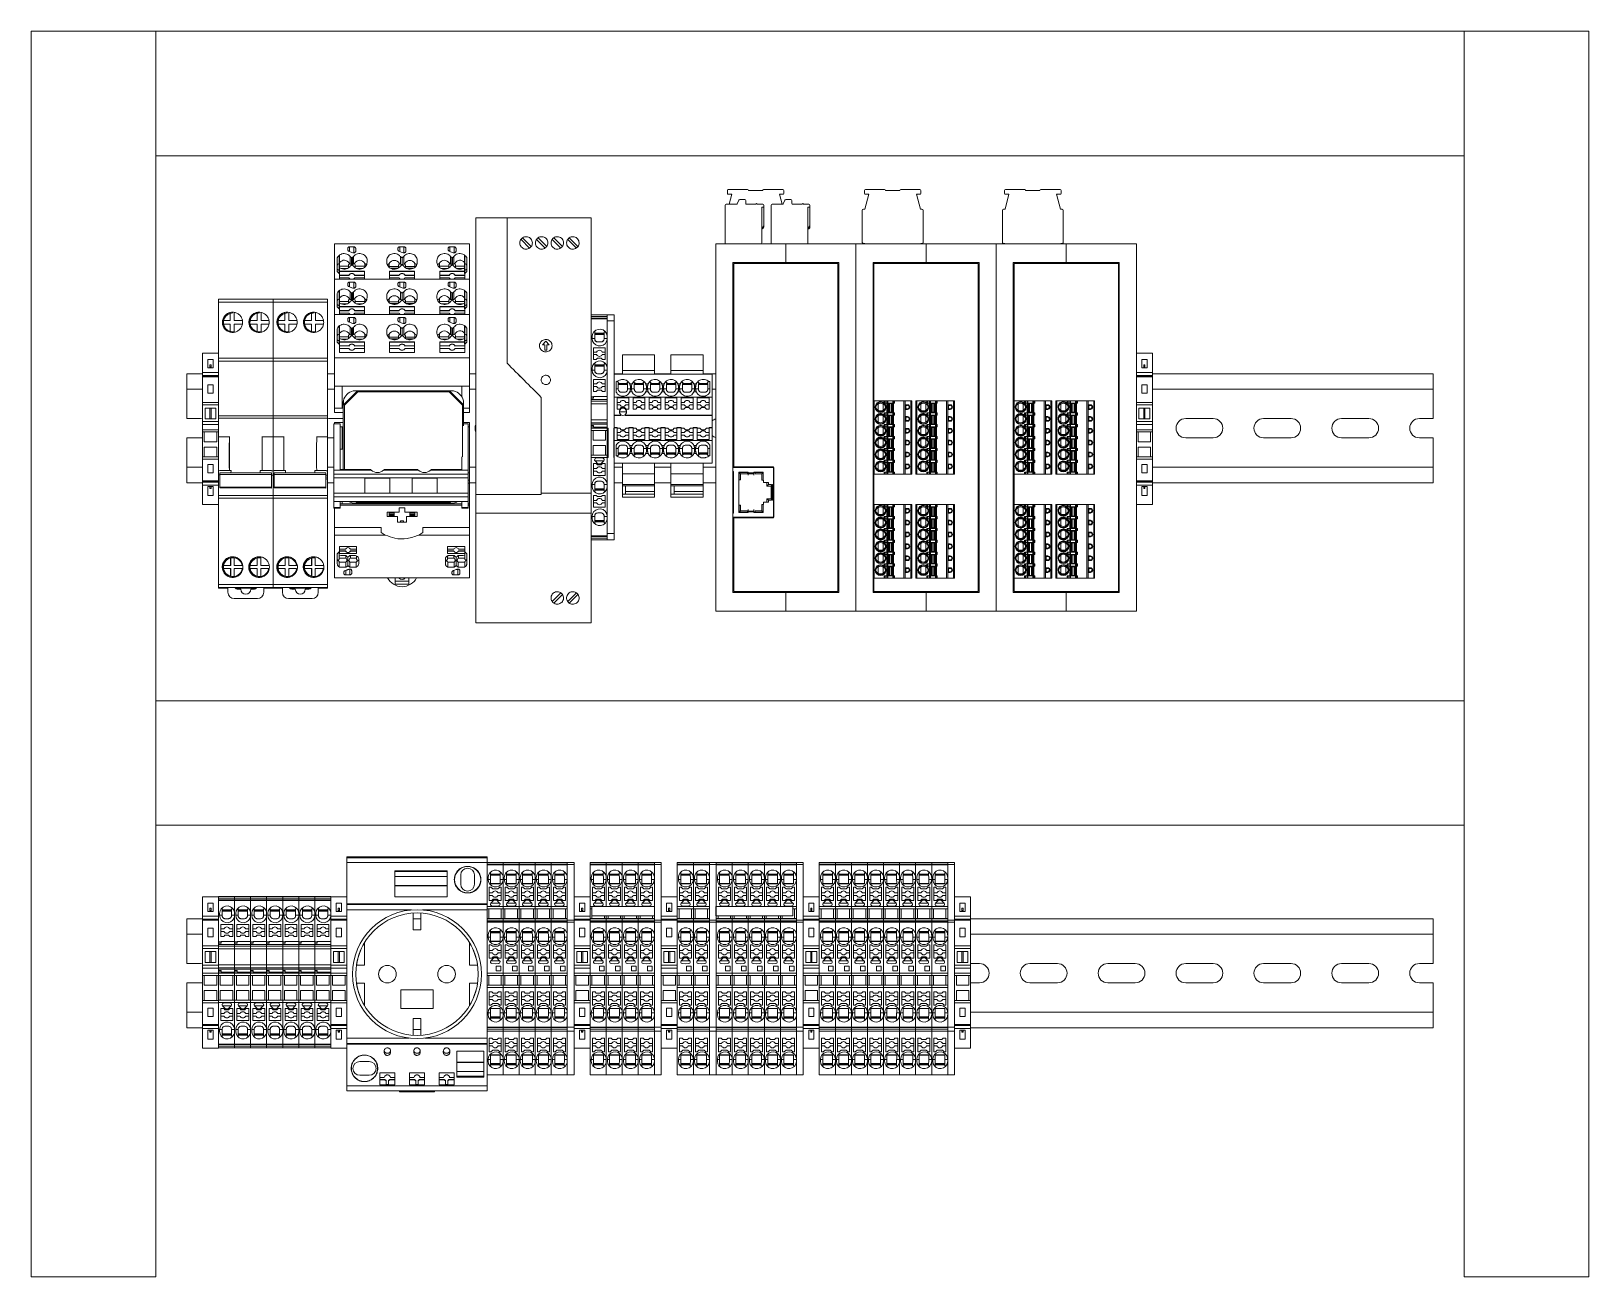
# Model space of a CAD drawing. Header units: millimetres. Extents: x 91 to 341, y 63 to 263.
import ezdxf

# ---------------------------------------------------------------- set-up
doc = ezdxf.new("R2010")
doc.units = ezdxf.units.MM

msp = doc.modelspace()

# ---------------------------------------------------------------- linework, layer by layer
at = {"color": 7, "linetype": 'Continuous', "lineweight": 15}
for p, q in [((90.55, 263.29), (90.55, 63.29)), ((90.55, 263.29), (110.55, 263.29)), ((110.55, 263.29), (110.55, 63.29)), ((110.55, 243.29), (110.55, 263.29)), ((110.55, 263.29), (320.55, 263.29)), ((320.55, 263.29), (320.55, 63.29)), ((320.55, 263.29), (340.55, 263.29)), ((320.55, 243.29), (320.55, 263.29)), ((340.55, 263.29), (340.55, 63.29)), ((110.55, 243.29), (320.55, 243.29)), ((202.29, 237.69), (202.29, 237.24)), ((205.51, 237.84), (202.44, 237.84)), ((207.96, 237.69), (205.66, 237.69)), ((211.19, 237.84), (208.11, 237.84)), ((211.34, 237.69), (211.34, 237.24)), ((224.29, 237.69), (224.29, 237.24)), ((227.51, 237.84), (224.44, 237.84)), ((229.96, 237.69), (227.66, 237.69)), ((233.19, 237.84), (230.11, 237.84)), ((233.34, 237.69), (233.34, 237.24)), ((246.79, 237.69), (246.79, 237.24)), ((250.01, 237.84), (246.94, 237.84)), ((252.46, 237.69), (250.16, 237.69)), ((255.69, 237.84), (252.61, 237.84)), ((255.84, 237.69), (255.84, 237.24)), ((201.93, 229.14), (201.93, 235.34)), ((202.08, 235.49), (203.73, 235.49)), ((202.99, 237.09), (202.44, 237.09)), ((202.99, 237.09), (202.56, 235.49)), ((203.87, 235.58), (204.14, 236.15)), ((204.27, 236.24), (205.08, 236.24)), ((205.23, 236.09), (205.23, 235.64)), ((205.38, 235.49), (206.88, 235.49)), ((207.08, 235.49), (207.98, 235.49)), ((207.83, 235.04), (208.13, 235.04)), ((207.83, 235.04), (207.83, 229.29)), ((208.13, 235.34), (208.13, 235.04)), ((208.13, 232.05), (208.13, 235.04)), ((209.33, 229.14), (209.33, 235.34)), ((209.48, 235.49), (211.13, 235.49)), ((210.64, 237.09), (211.19, 237.09)), ((211.07, 235.49), (210.64, 237.09)), ((211.27, 235.58), (211.54, 236.15)), ((211.67, 236.24), (212.48, 236.24)), ((212.63, 236.09), (212.63, 235.64)), ((212.78, 235.49), (214.28, 235.49)), ((214.48, 235.49), (215.38, 235.49)), ((215.23, 235.04), (215.53, 235.04)), ((215.23, 235.04), (215.23, 229.29)), ((215.53, 235.34), (215.53, 235.04)), ((215.53, 232.05), (215.53, 235.04)), ((224.99, 237.09), (224.35, 234.69)), ((224.99, 237.09), (224.44, 237.09)), ((232.64, 237.09), (233.19, 237.09)), ((233.28, 234.69), (232.64, 237.09)), ((247.49, 237.09), (246.85, 234.69)), ((247.49, 237.09), (246.94, 237.09)), ((255.14, 237.09), (255.69, 237.09)), ((255.78, 234.69), (255.14, 237.09)), ((166.93, 233.29), (161.93, 233.29)), ((161.93, 188.9), (161.93, 233.29)), ((180.43, 233.29), (166.93, 233.29)), ((166.93, 233.29), (166.93, 233.29)), ((180.43, 189.12), (180.43, 233.29)), ((223.93, 234.49), (223.93, 229.35)), ((224.13, 234.69), (224.35, 234.69)), ((233.5, 234.69), (233.28, 234.69)), ((233.7, 229.32), (233.7, 234.49)), ((246.43, 234.49), (246.43, 229.35)), ((246.63, 234.69), (246.85, 234.69)), ((256, 234.69), (255.78, 234.69)), ((256.2, 229.32), (256.2, 234.49)), ((169.42, 230.11), (170.81, 228.72)), ((171.92, 230.11), (173.31, 228.72)), ((174.42, 230.11), (175.81, 228.72)), ((176.92, 230.11), (178.31, 228.72)), ((207.83, 231.53), (208.13, 232.05)), ((208, 231.83), (208.13, 231.83)), ((208.13, 231.83), (208.13, 232.05)), ((215.23, 231.53), (215.53, 232.05)), ((215.4, 231.83), (215.53, 231.83)), ((215.53, 231.83), (215.53, 232.05)), ((160.93, 229.14), (139.23, 229.14)), ((139.23, 229.14), (139.23, 223.47)), ((141.36, 228.39), (141.36, 228.25)), ((142.2, 227.71), (141.48, 227.98)), ((142.34, 228.66), (141.67, 228.66)), ((142.64, 227.97), (142.64, 228.39)), ((149.41, 228.39), (149.41, 228.25)), ((150.25, 227.71), (149.53, 227.98)), ((150.39, 228.66), (149.72, 228.66)), ((150.69, 227.97), (150.69, 228.39)), ((157.46, 228.39), (157.46, 228.25)), ((158.3, 227.71), (157.58, 227.98)), ((158.44, 228.66), (157.77, 228.66)), ((158.74, 227.97), (158.74, 228.39)), ((160.93, 223.47), (160.93, 229.14)), ((170.56, 228.47), (169.17, 229.86)), ((173.06, 228.47), (171.67, 229.86)), ((175.56, 228.47), (174.17, 229.86)), ((178.06, 228.47), (176.67, 229.86)), ((200.43, 229.14), (200.43, 170.14)), ((211.68, 229.14), (200.43, 229.14)), ((211.68, 226.14), (211.68, 229.14)), ((222.93, 229.14), (211.68, 229.14)), ((222.93, 229.14), (222.93, 170.14)), ((234.18, 229.14), (222.93, 229.14)), ((224.01, 229.26), (224.68, 229.14)), ((232.95, 229.14), (233.64, 229.26)), ((234.18, 226.14), (234.18, 229.14)), ((245.43, 229.14), (234.18, 229.14)), ((256.68, 229.14), (245.43, 229.14)), ((245.43, 229.14), (245.43, 170.14)), ((246.51, 229.26), (247.18, 229.14)), ((255.45, 229.14), (256.14, 229.26)), ((256.68, 226.14), (256.68, 229.14)), ((267.93, 229.14), (256.68, 229.14)), ((267.93, 229.14), (267.93, 170.14)), ((139.66, 224.7), (139.66, 226.87)), ((139.66, 225.06), (139.98, 224.87)), ((140.05, 227.29), (139.98, 227.29)), ((139.98, 227.29), (139.98, 225.99)), ((139.98, 225.99), (140.05, 225.99)), ((139.98, 225.99), (139.98, 224.87)), ((140.05, 227.29), (140.05, 227.35)), ((140.05, 226.05), (140.05, 227.29)), ((140.05, 225.9), (140.05, 226.05)), ((140.05, 225.3), (140.05, 225.9)), ((141.48, 225.56), (140.05, 225.56)), ((140.05, 224.74), (140.05, 225.3)), ((141.29, 225.2), (140.25, 225.2)), ((141.63, 225.97), (141.48, 225.75)), ((141.48, 225.29), (141.48, 225.75)), ((141.76, 227.1), (141.76, 225.9)), ((141.96, 225.85), (141.96, 226.94)), ((142.03, 225.88), (142.03, 225.75)), ((142.1, 226.94), (142.1, 225.85)), ((142.29, 225.9), (142.29, 227.1)), ((142.43, 225.97), (142.58, 225.75)), ((142.58, 225.31), (142.58, 225.75)), ((142.58, 225.56), (144.08, 225.56)), ((143.79, 225.2), (142.74, 225.2)), ((144.08, 225.91), (144.13, 225.97)), ((144.08, 225.91), (144.08, 225.39)), ((144.48, 226.19), (144.48, 226.47)), ((147.63, 226.19), (147.63, 226.47)), ((147.98, 225.94), (148, 225.9)), ((148, 225.9), (148, 225.39)), ((149.53, 225.52), (148, 225.52)), ((149.46, 225.26), (148.21, 225.26)), ((149.53, 225.71), (149.68, 225.94)), ((149.53, 225.29), (149.53, 225.71)), ((149.81, 227.1), (149.81, 225.87)), ((150.08, 226.91), (150.08, 225.83)), ((150.08, 225.83), (150.08, 225.75)), ((150.34, 225.87), (150.34, 227.1)), ((150.63, 225.71), (150.48, 225.94)), ((150.63, 225.31), (150.63, 225.71)), ((150.63, 225.52), (152.13, 225.52)), ((151.97, 225.26), (150.7, 225.26)), ((152.13, 225.87), (152.18, 225.94)), ((152.13, 225.87), (152.13, 225.38)), ((152.53, 226.19), (152.53, 226.47)), ((155.68, 226.19), (155.68, 226.47)), ((156.03, 225.97), (156.07, 225.91)), ((156.07, 225.91), (156.07, 225.37)), ((157.58, 225.56), (156.07, 225.56)), ((156.36, 225.2), (157.39, 225.2)), ((157.58, 225.75), (157.73, 225.97)), ((157.58, 225.29), (157.58, 225.75)), ((157.86, 227.1), (157.86, 225.9)), ((158.06, 225.85), (158.06, 226.94)), ((158.13, 225.88), (158.13, 225.75)), ((158.2, 226.94), (158.2, 225.85)), ((158.39, 225.9), (158.39, 227.1)), ((158.68, 225.75), (158.53, 225.97)), ((158.68, 225.3), (158.68, 225.75)), ((158.68, 225.56), (160.1, 225.56)), ((158.86, 225.2), (159.89, 225.2)), ((160.1, 227.29), (160.1, 227.35)), ((160.1, 227.29), (160.18, 227.29)), ((160.1, 226.05), (160.1, 227.29)), ((160.1, 225.9), (160.1, 226.05)), ((160.18, 225.99), (160.1, 225.99)), ((160.1, 225.3), (160.1, 225.9)), ((160.1, 224.74), (160.1, 225.3)), ((160.18, 225.99), (160.18, 227.29)), ((160.18, 225.99), (160.18, 224.87)), ((160.18, 224.87), (160.5, 225.06)), ((160.5, 226.87), (160.5, 224.7)), ((203.18, 226.14), (211.68, 226.14)), ((203.18, 193.34), (203.18, 226.14)), ((220.04, 225.96), (203.31, 225.96)), ((203.31, 225.96), (203.31, 193.34)), ((211.68, 226.14), (220.18, 226.14)), ((220.04, 173.31), (220.04, 225.96)), ((220.18, 226.14), (220.18, 173.14)), ((225.68, 226.14), (234.18, 226.14)), ((225.68, 203.96), (225.68, 226.14)), ((242.54, 225.96), (225.81, 225.96)), ((225.81, 225.96), (225.81, 203.96)), ((234.18, 226.14), (242.68, 226.14)), ((242.54, 173.31), (242.54, 225.96)), ((242.68, 226.14), (242.68, 173.14)), ((248.18, 226.14), (256.68, 226.14)), ((248.18, 203.96), (248.18, 226.14)), ((265.04, 225.96), (248.31, 225.96)), ((248.31, 225.96), (248.31, 203.96)), ((256.68, 226.14), (265.18, 226.14)), ((265.04, 173.31), (265.04, 225.96)), ((265.18, 226.14), (265.18, 173.14)), ((160.93, 223.47), (139.23, 223.47)), ((139.23, 223.47), (139.23, 217.8)), ((139.98, 224.38), (139.66, 224.7)), ((139.98, 224.87), (140.05, 224.87)), ((139.98, 224.38), (140.03, 224.38)), ((140.03, 223.47), (140.03, 224.38)), ((140.03, 224.38), (140.05, 224.38)), ((140.03, 224.1), (141.55, 224.1)), ((140.03, 224.08), (141.55, 224.08)), ((141.55, 223.67), (140.03, 223.67)), ((140.05, 224.74), (144.03, 224.74)), ((140.05, 224.7), (140.05, 224.74)), ((140.05, 224.7), (140.05, 224.38)), ((140.05, 224.7), (144.03, 224.7)), ((141.36, 222.72), (141.36, 222.58)), ((141.55, 224.08), (141.55, 224.1)), ((142.34, 222.99), (141.67, 222.99)), ((142.5, 224.1), (142.5, 224.08)), ((142.5, 224.1), (144.03, 224.1)), ((142.5, 224.08), (144.03, 224.08)), ((144.03, 223.67), (142.5, 223.67)), ((142.64, 222.3), (142.64, 222.72)), ((144.03, 224.74), (144.03, 223.47)), ((148.08, 224.74), (152.08, 224.74)), ((148.08, 223.47), (148.08, 224.74)), ((148.08, 224.7), (152.08, 224.7)), ((148.08, 224.1), (149.6, 224.1)), ((148.08, 224.08), (149.6, 224.08)), ((149.6, 223.67), (148.08, 223.67)), ((149.41, 222.72), (149.41, 222.58)), ((149.6, 224.08), (149.6, 224.1)), ((150.39, 222.99), (149.72, 222.99)), ((150.55, 224.1), (150.55, 224.08)), ((150.55, 224.1), (152.08, 224.1)), ((150.55, 224.08), (152.08, 224.08)), ((152.08, 223.67), (150.55, 223.67)), ((150.69, 222.3), (150.69, 222.72)), ((152.08, 224.74), (152.08, 223.47)), ((156.13, 224.74), (160.1, 224.74)), ((156.13, 223.47), (156.13, 224.74)), ((156.13, 224.7), (160.1, 224.7)), ((156.13, 224.1), (157.65, 224.1)), ((156.13, 224.08), (157.65, 224.08)), ((157.65, 223.67), (156.13, 223.67)), ((157.46, 222.72), (157.46, 222.58)), ((157.65, 224.08), (157.65, 224.1)), ((158.44, 222.99), (157.77, 222.99)), ((158.6, 224.1), (158.6, 224.08)), ((158.6, 224.1), (160.13, 224.1)), ((158.6, 224.08), (160.13, 224.08)), ((160.13, 223.67), (158.6, 223.67)), ((158.74, 222.3), (158.74, 222.72)), ((160.18, 224.87), (160.1, 224.87)), ((160.1, 224.7), (160.1, 224.74)), ((160.1, 224.38), (160.1, 224.7)), ((160.13, 224.38), (160.1, 224.38)), ((160.13, 224.38), (160.13, 223.47)), ((160.18, 224.38), (160.13, 224.38)), ((160.18, 224.38), (160.5, 224.7)), ((160.93, 217.8), (160.93, 223.47)), ((120.63, 220.24), (129.38, 220.24)), ((120.63, 219.8), (120.63, 220.24)), ((129.38, 220.24), (138.13, 220.24)), ((129.38, 219.8), (129.38, 220.24)), ((138.13, 219.8), (138.13, 220.24)), ((139.66, 219.03), (139.66, 221.19)), ((140.05, 221.62), (139.98, 221.62)), ((139.98, 221.62), (139.98, 220.32)), ((139.98, 220.32), (140.05, 220.32)), ((139.98, 220.32), (139.98, 219.2)), ((140.05, 221.62), (140.05, 221.68)), ((140.05, 220.37), (140.05, 221.62)), ((140.05, 220.23), (140.05, 220.37)), ((140.05, 219.63), (140.05, 220.23)), ((142.2, 222.04), (141.48, 222.31)), ((141.63, 220.3), (141.48, 220.08)), ((141.48, 219.62), (141.48, 220.08)), ((141.76, 221.43), (141.76, 220.23)), ((141.96, 220.18), (141.96, 221.27)), ((142.03, 220.21), (142.03, 220.08)), ((142.1, 221.27), (142.1, 220.18)), ((142.29, 220.23), (142.29, 221.43)), ((142.43, 220.3), (142.58, 220.08)), ((142.58, 219.64), (142.58, 220.08)), ((144.08, 220.24), (144.13, 220.3)), ((144.08, 220.24), (144.08, 219.72)), ((144.48, 220.52), (144.48, 220.8)), ((147.63, 220.52), (147.63, 220.8)), ((147.98, 220.27), (148, 220.23)), ((148, 220.23), (148, 219.72)), ((150.25, 222.04), (149.53, 222.31)), ((149.53, 220.04), (149.68, 220.27)), ((149.53, 219.62), (149.53, 220.04)), ((149.81, 221.43), (149.81, 220.2)), ((150.08, 221.24), (150.08, 220.16)), ((150.08, 220.16), (150.08, 220.08)), ((150.34, 220.2), (150.34, 221.43)), ((150.48, 220.27), (150.63, 220.04)), ((150.63, 219.64), (150.63, 220.04)), ((152.13, 220.2), (152.18, 220.27)), ((152.13, 220.2), (152.13, 219.71)), ((152.53, 220.52), (152.53, 220.8)), ((155.68, 220.52), (155.68, 220.8)), ((156.03, 220.3), (156.07, 220.24)), ((156.07, 220.24), (156.07, 219.7)), ((158.3, 222.04), (157.58, 222.31)), ((157.58, 220.08), (157.73, 220.3)), ((157.58, 219.62), (157.58, 220.08)), ((157.86, 221.43), (157.86, 220.23)), ((158.06, 220.18), (158.06, 221.27)), ((158.13, 220.21), (158.13, 220.06)), ((158.2, 221.27), (158.2, 220.18)), ((158.39, 220.23), (158.39, 221.43)), ((158.68, 220.08), (158.53, 220.3)), ((158.68, 219.63), (158.68, 220.08)), ((160.1, 221.62), (160.1, 221.68)), ((160.1, 221.62), (160.18, 221.62)), ((160.1, 220.37), (160.1, 221.62)), ((160.1, 220.23), (160.1, 220.37)), ((160.18, 220.32), (160.1, 220.32)), ((160.1, 219.63), (160.1, 220.23)), ((160.18, 220.32), (160.18, 221.62)), ((160.18, 220.32), (160.18, 219.2)), ((160.5, 221.19), (160.5, 219.03)), ((129.38, 219.8), (120.63, 219.8)), ((120.63, 219.8), (120.63, 210.79)), ((122.5, 217.99), (122.51, 217.99)), ((122.5, 216.81), (122.5, 217.99)), ((122.51, 217.99), (122.51, 216.81)), ((122.94, 218.05), (122.93, 218.05)), ((123.16, 218.03), (123.16, 216.81)), ((126.8, 218), (126.81, 218)), ((126.8, 216.81), (126.8, 218)), ((126.81, 218), (126.81, 216.81)), ((127.2, 218.05), (127.18, 218.05)), ((127.46, 218.02), (127.46, 216.81)), ((138.13, 219.8), (129.38, 219.8)), ((129.38, 219.8), (129.38, 210.79)), ((131.25, 217.99), (131.26, 217.99)), ((131.25, 216.81), (131.25, 217.99)), ((131.26, 217.99), (131.26, 216.81)), ((131.69, 218.05), (131.68, 218.05)), ((131.91, 218.03), (131.91, 216.81)), ((135.55, 218), (135.56, 218)), ((135.55, 216.81), (135.55, 218)), ((135.56, 218), (135.56, 216.81)), ((135.95, 218.05), (135.93, 218.05)), ((136.21, 218.02), (136.21, 216.81)), ((138.13, 219.8), (138.13, 210.79)), ((160.93, 217.8), (139.23, 217.8)), ((139.23, 217.8), (139.23, 210.84)), ((139.66, 219.39), (139.98, 219.2)), ((139.98, 218.71), (139.66, 219.03)), ((139.98, 219.2), (140.05, 219.2)), ((139.98, 218.71), (140.03, 218.71)), ((140.03, 217.8), (140.03, 218.71)), ((140.05, 218.71), (140.03, 218.71)), ((140.03, 218.42), (141.55, 218.42)), ((140.03, 218.41), (141.55, 218.41)), ((141.55, 218), (140.03, 218)), ((141.48, 219.88), (140.05, 219.88)), ((140.05, 219.07), (140.05, 219.63)), ((140.05, 219.07), (144.03, 219.07)), ((140.05, 219.07), (140.05, 219.03)), ((140.05, 218.71), (140.05, 219.03)), ((140.05, 219.03), (144.03, 219.03)), ((141.29, 219.53), (140.25, 219.53)), ((141.55, 218.41), (141.55, 218.42)), ((142.5, 218.42), (142.5, 218.41)), ((142.5, 218.42), (144.03, 218.42)), ((142.5, 218.41), (144.03, 218.41)), ((144.03, 218), (142.5, 218)), ((142.58, 219.88), (144.08, 219.88)), ((143.79, 219.53), (142.74, 219.53)), ((144.03, 219.07), (144.03, 217.8)), ((149.53, 219.85), (148, 219.85)), ((148.08, 219.07), (152.08, 219.07)), ((148.08, 217.8), (148.08, 219.07)), ((148.08, 219.03), (152.08, 219.03)), ((148.08, 218.42), (149.6, 218.42)), ((148.08, 218.41), (149.6, 218.41)), ((149.6, 218), (148.08, 218)), ((149.46, 219.58), (148.21, 219.58)), ((149.6, 218.41), (149.6, 218.42)), ((150.55, 218.42), (150.55, 218.41)), ((150.55, 218.42), (152.08, 218.42)), ((150.55, 218.41), (152.08, 218.41)), ((152.08, 218), (150.55, 218)), ((150.63, 219.85), (152.13, 219.85)), ((151.97, 219.58), (150.7, 219.58)), ((152.08, 219.07), (152.08, 217.8)), ((157.58, 219.88), (156.07, 219.88)), ((156.13, 219.07), (160.1, 219.07)), ((156.13, 217.8), (156.13, 219.07)), ((156.13, 219.03), (160.1, 219.03)), ((156.13, 218.42), (157.65, 218.42)), ((156.13, 218.41), (157.65, 218.41)), ((157.65, 218), (156.13, 218)), ((156.36, 219.53), (157.39, 219.53)), ((157.65, 218.41), (157.65, 218.42)), ((158.6, 218.42), (158.6, 218.41)), ((158.6, 218.42), (160.13, 218.42)), ((158.6, 218.41), (160.13, 218.41)), ((160.13, 218), (158.6, 218)), ((158.68, 219.88), (160.1, 219.88)), ((158.86, 219.53), (159.89, 219.53)), ((160.1, 219.07), (160.1, 219.63)), ((160.18, 219.2), (160.1, 219.2)), ((160.1, 219.03), (160.1, 219.07)), ((160.1, 218.71), (160.1, 219.03)), ((160.13, 218.71), (160.1, 218.71)), ((160.13, 218.71), (160.13, 217.8)), ((160.18, 218.71), (160.13, 218.71)), ((160.18, 219.2), (160.5, 219.39)), ((160.18, 218.71), (160.5, 219.03)), ((160.93, 210.84), (160.93, 217.8)), ((183, 217.74), (180.43, 217.74)), ((184.1, 217.74), (183, 217.74)), ((183, 217.74), (183, 217.73)), ((183, 217.73), (183, 217.2)), ((184.1, 216.76), (184.1, 217.74)), ((121.43, 216.81), (122.5, 216.81)), ((122.5, 216.26), (121.43, 216.26)), ((122.51, 216.81), (122.5, 216.81)), ((122.5, 215.08), (122.5, 216.26)), ((122.51, 216.26), (122.5, 216.26)), ((122.51, 215.08), (122.5, 215.08)), ((122.51, 216.26), (122.51, 215.08)), ((122.93, 215.02), (122.94, 215.02)), ((123.16, 216.81), (124.4, 216.81)), ((123.16, 216.26), (123.16, 215.04)), ((124.41, 216.26), (123.16, 216.26)), ((125.68, 216.81), (126.8, 216.81)), ((126.8, 216.26), (125.68, 216.26)), ((126.81, 216.81), (126.8, 216.81)), ((126.8, 215.07), (126.8, 216.26)), ((126.81, 216.26), (126.8, 216.26)), ((126.81, 215.07), (126.8, 215.07)), ((126.81, 216.26), (126.81, 215.07)), ((127.18, 215.02), (127.2, 215.02)), ((127.46, 216.81), (128.66, 216.81)), ((127.46, 216.26), (127.46, 215.05)), ((128.66, 216.26), (127.46, 216.26)), ((130.18, 216.81), (131.25, 216.81)), ((131.25, 216.26), (130.18, 216.26)), ((131.26, 216.81), (131.25, 216.81)), ((131.25, 215.08), (131.25, 216.26)), ((131.26, 216.26), (131.25, 216.26)), ((131.26, 215.08), (131.25, 215.08)), ((131.26, 216.26), (131.26, 215.08)), ((131.68, 215.02), (131.69, 215.02)), ((131.91, 216.81), (133.15, 216.81)), ((131.91, 216.26), (131.91, 215.04)), ((133.16, 216.26), (131.91, 216.26)), ((134.43, 216.81), (135.55, 216.81)), ((135.55, 216.26), (134.43, 216.26)), ((135.56, 216.81), (135.55, 216.81)), ((135.55, 215.07), (135.55, 216.26)), ((135.56, 216.26), (135.55, 216.26)), ((135.56, 215.07), (135.55, 215.07)), ((135.56, 216.26), (135.56, 215.07)), ((135.93, 215.02), (135.95, 215.02)), ((136.21, 216.81), (137.41, 216.81)), ((136.21, 216.26), (136.21, 215.05)), ((137.41, 216.26), (136.21, 216.26)), ((139.66, 213.36), (139.66, 215.52)), ((140.05, 215.95), (139.98, 215.95)), ((139.98, 215.95), (139.98, 214.65)), ((140.05, 215.95), (140.05, 216.01)), ((140.05, 214.7), (140.05, 215.95)), ((141.36, 217.05), (141.36, 216.91)), ((142.2, 216.36), (141.48, 216.64)), ((142.34, 217.32), (141.67, 217.32)), ((141.76, 215.76), (141.76, 214.56)), ((141.96, 214.51), (141.96, 215.6)), ((142.1, 215.6), (142.1, 214.51)), ((142.29, 214.56), (142.29, 215.76)), ((142.64, 216.63), (142.64, 217.05)), ((144.48, 214.85), (144.48, 215.13)), ((147.63, 214.85), (147.63, 215.13)), ((149.41, 217.05), (149.41, 216.91)), ((150.25, 216.36), (149.53, 216.64)), ((150.39, 217.32), (149.72, 217.32)), ((149.81, 215.76), (149.81, 214.52)), ((150.08, 215.57), (150.08, 214.49)), ((150.34, 214.52), (150.34, 215.76)), ((150.69, 216.63), (150.69, 217.05)), ((152.53, 214.85), (152.53, 215.13)), ((155.68, 214.85), (155.68, 215.13)), ((157.46, 217.05), (157.46, 216.91)), ((158.3, 216.36), (157.58, 216.64)), ((158.44, 217.32), (157.77, 217.32)), ((157.86, 215.76), (157.86, 214.56)), ((158.06, 214.51), (158.06, 215.6)), ((158.2, 215.6), (158.2, 214.51)), ((158.39, 214.56), (158.39, 215.76)), ((158.74, 216.63), (158.74, 217.05)), ((160.1, 215.95), (160.1, 216.01)), ((160.1, 215.95), (160.18, 215.95)), ((160.1, 214.7), (160.1, 215.95)), ((160.18, 214.65), (160.18, 215.95)), ((160.5, 215.52), (160.5, 213.36)), ((183, 217.47), (180.43, 217.47)), ((180.43, 217.2), (183, 217.2)), ((180.43, 217.11), (183, 217.11)), ((180.95, 215.09), (181, 215.04)), ((181, 215.04), (181, 213.94)), ((182.5, 214.94), (182.65, 215.09)), ((183, 217.2), (183, 217.11)), ((183, 217.11), (183, 214.74)), ((183, 216.76), (184.1, 216.76)), ((183, 216.76), (183, 199.55)), ((184.1, 199.55), (184.1, 216.76)), ((127.13, 214.91), (127.12, 214.91)), ((135.88, 214.91), (135.87, 214.91)), ((139.66, 213.72), (139.98, 213.52)), ((139.98, 213.04), (139.66, 213.36)), ((139.98, 214.65), (140.05, 214.65)), ((139.98, 214.65), (139.98, 213.52)), ((139.98, 213.52), (140.05, 213.52)), ((139.98, 213.04), (140.03, 213.04)), ((140.03, 213.04), (140.03, 212.77)), ((140.03, 213.04), (140.03, 213.04)), ((140.05, 213.04), (140.03, 213.04)), ((140.03, 212.77), (140.03, 212.74)), ((140.03, 212.77), (141.55, 212.77)), ((140.03, 212.74), (140.03, 212.33)), ((140.03, 212.74), (141.55, 212.74)), ((140.05, 214.56), (140.05, 214.7)), ((140.05, 213.96), (140.05, 214.56)), ((141.48, 214.21), (140.05, 214.21)), ((140.05, 213.4), (140.05, 213.96)), ((140.05, 213.4), (144.03, 213.4)), ((140.05, 213.4), (140.05, 213.38)), ((140.05, 213.04), (140.05, 213.38)), ((140.05, 213.38), (144.03, 213.38)), ((141.29, 213.86), (140.25, 213.86)), ((141.63, 214.63), (141.48, 214.4)), ((141.48, 213.95), (141.48, 214.4)), ((141.55, 212.74), (141.55, 212.77)), ((142.03, 214.54), (142.03, 214.39)), ((142.43, 214.63), (142.58, 214.4)), ((142.5, 212.77), (142.5, 212.74)), ((142.5, 212.77), (144.03, 212.77)), ((142.5, 212.74), (144.03, 212.74)), ((142.58, 213.96), (142.58, 214.4)), ((142.58, 214.21), (144.08, 214.21)), ((143.79, 213.86), (142.74, 213.86)), ((144.03, 213.4), (144.03, 213.38)), ((144.03, 212.77), (144.03, 213.38)), ((144.03, 212.74), (144.03, 212.77)), ((144.03, 212.33), (144.03, 212.74)), ((144.08, 214.57), (144.13, 214.63)), ((144.08, 214.57), (144.08, 214.04)), ((147.98, 214.6), (148, 214.56)), ((148, 214.56), (148, 214.05)), ((149.53, 214.18), (148, 214.18)), ((148.08, 213.4), (152.08, 213.4)), ((148.08, 213.36), (148.08, 213.4)), ((148.08, 212.75), (148.08, 213.36)), ((152.08, 213.36), (148.08, 213.36)), ((148.08, 212.75), (148.08, 212.74)), ((148.08, 212.75), (149.6, 212.75)), ((148.08, 212.74), (148.08, 212.33)), ((148.08, 212.74), (149.6, 212.74)), ((149.46, 213.91), (148.21, 213.91)), ((149.53, 214.37), (149.68, 214.6)), ((149.53, 213.95), (149.53, 214.37)), ((149.6, 212.74), (149.6, 212.75)), ((150.08, 214.49), (150.08, 214.41)), ((150.63, 214.37), (150.48, 214.6)), ((150.55, 212.75), (150.55, 212.74)), ((150.55, 212.75), (152.08, 212.75)), ((150.55, 212.74), (152.08, 212.74)), ((150.63, 213.96), (150.63, 214.37)), ((150.63, 214.18), (152.13, 214.18)), ((151.97, 213.91), (150.7, 213.91)), ((152.08, 213.4), (152.08, 213.36)), ((152.08, 212.75), (152.08, 213.36)), ((152.08, 212.74), (152.08, 212.75)), ((152.08, 212.33), (152.08, 212.74)), ((152.13, 214.52), (152.18, 214.6)), ((152.13, 214.52), (152.13, 214.04)), ((156.03, 214.63), (156.07, 214.57)), ((156.07, 214.57), (156.07, 214.03)), ((157.58, 214.21), (156.07, 214.21)), ((156.13, 213.4), (160.1, 213.4)), ((156.13, 211.72), (156.13, 213.4)), ((156.13, 213.38), (160.1, 213.38)), ((156.13, 212.77), (157.65, 212.77)), ((156.13, 212.74), (157.65, 212.74)), ((156.36, 213.86), (157.39, 213.86)), ((157.58, 214.4), (157.73, 214.63)), ((157.58, 213.95), (157.58, 214.4)), ((157.65, 212.74), (157.65, 212.77)), ((158.13, 214.54), (158.13, 214.39)), ((158.68, 214.4), (158.53, 214.63)), ((158.6, 212.77), (158.6, 212.74)), ((158.6, 212.77), (160.13, 212.77)), ((158.6, 212.74), (160.13, 212.74)), ((158.68, 213.96), (158.68, 214.4)), ((158.68, 214.21), (160.1, 214.21)), ((158.86, 213.86), (159.89, 213.86)), ((160.1, 214.56), (160.1, 214.7)), ((160.18, 214.65), (160.1, 214.65)), ((160.1, 213.96), (160.1, 214.56)), ((160.1, 213.4), (160.1, 213.96)), ((160.18, 213.52), (160.1, 213.52)), ((160.1, 213.38), (160.1, 213.4)), ((160.1, 213.04), (160.1, 213.38)), ((160.13, 213.04), (160.1, 213.04)), ((160.13, 213.04), (160.13, 211.72)), ((160.18, 213.04), (160.13, 213.04)), ((160.18, 214.65), (160.18, 213.52)), ((160.18, 213.52), (160.5, 213.72)), ((160.18, 213.04), (160.5, 213.36)), ((172.64, 212.94), (173.15, 213.54)), ((173, 212.94), (172.64, 212.94)), ((173, 212.09), (173, 212.94)), ((173.15, 213.54), (173.67, 212.94)), ((173.67, 212.94), (173.3, 212.94)), ((173.3, 212.94), (173.3, 212.09)), ((180.6, 214.24), (180.6, 213.94)), ((180.6, 213.94), (181, 213.94)), ((181, 214.81), (182.5, 214.81)), ((181, 214.74), (182.5, 214.74)), ((182.5, 214.61), (181, 214.61)), ((181, 213.89), (181, 213.94)), ((181.5, 213.39), (181.5, 213.39)), ((182.5, 213.94), (182.5, 214.94)), ((182.5, 213.94), (183, 213.94)), ((182.5, 213.89), (182.5, 213.94)), ((183, 214.74), (182.89, 214.74)), ((182.89, 213.44), (183, 213.44)), ((183, 213.44), (183, 209.64)), ((120.63, 211.59), (118.05, 211.59)), ((118.05, 208.46), (118.05, 211.59)), ((118.91, 209.21), (118.91, 210.56)), ((118.91, 210.56), (119.76, 210.56)), ((119.76, 210.56), (119.76, 209.21)), ((120.63, 210.79), (129.38, 210.79)), ((120.63, 210.33), (120.63, 210.79)), ((129.38, 210.33), (120.63, 210.33)), ((120.63, 210.33), (120.63, 201.54)), ((129.38, 210.79), (138.13, 210.79)), ((129.38, 210.33), (129.38, 210.79)), ((138.13, 210.33), (129.38, 210.33)), ((129.38, 210.33), (129.38, 201.54)), ((138.13, 210.33), (138.13, 210.79)), ((138.13, 210.33), (138.13, 201.54)), ((139.23, 210.84), (160.93, 210.84)), ((139.23, 210.84), (139.23, 206.29)), ((140.03, 212.33), (140.03, 211.72)), ((141.55, 212.33), (140.03, 212.33)), ((144.03, 211.72), (140.03, 211.72)), ((144.03, 212.33), (142.5, 212.33)), ((144.03, 212.33), (144.03, 211.72)), ((148.08, 211.72), (148.08, 212.33)), ((149.6, 212.33), (148.08, 212.33)), ((152.08, 211.72), (148.08, 211.72)), ((152.08, 212.33), (150.55, 212.33)), ((152.08, 212.33), (152.08, 211.72)), ((157.65, 212.33), (156.13, 212.33)), ((160.13, 211.72), (156.13, 211.72)), ((160.13, 212.33), (158.6, 212.33)), ((160.93, 206.29), (160.93, 210.84)), ((173.3, 212.09), (173, 212.09)), ((182.7, 212.46), (180.8, 212.46)), ((180.8, 212.46), (180.8, 210.56)), ((180.8, 211.76), (181.29, 211.76)), ((180.8, 211.36), (181.29, 211.36)), ((180.8, 210.56), (181.25, 210.56)), ((181.25, 210.56), (181.45, 210.76)), ((181.45, 210.76), (182.05, 210.76)), ((182.05, 210.76), (182.25, 210.56)), ((182.21, 211.76), (182.7, 211.76)), ((182.21, 211.36), (182.7, 211.36)), ((182.25, 210.56), (182.7, 210.56)), ((182.7, 210.56), (182.7, 212.46)), ((185.45, 211.34), (190.6, 211.34)), ((185.45, 211.34), (185.45, 208.81)), ((190.6, 211.34), (190.6, 208.81)), ((190.6, 211.34), (190.6, 211.34)), ((190.6, 209.61), (190.6, 211.34)), ((193.23, 209.61), (193.23, 211.34)), ((193.23, 211.34), (193.23, 211.34)), ((193.23, 211.34), (193.23, 208.81)), ((193.23, 211.34), (198.38, 211.34)), ((198.38, 211.34), (198.38, 208.81)), ((270.5, 211.59), (267.93, 211.59)), ((268.79, 209.21), (268.79, 210.56)), ((268.79, 210.56), (269.64, 210.56)), ((269.64, 210.56), (269.64, 209.21)), ((270.5, 208.46), (270.5, 211.59)), ((115.55, 205.79), (115.55, 208.29)), ((118.05, 208.29), (115.55, 208.29)), ((118.05, 208.46), (120.63, 208.46)), ((118.05, 207.99), (118.05, 208.46)), ((120.63, 207.99), (118.05, 207.99)), ((118.05, 207.94), (118.05, 207.99)), ((120.63, 207.94), (118.05, 207.94)), ((118.05, 207.94), (118.05, 207.81)), ((120.63, 207.81), (118.05, 207.81)), ((118.05, 203.69), (118.05, 207.81)), ((119.76, 209.21), (118.91, 209.21)), ((119.44, 209.73), (119.24, 209.73)), ((119.24, 209.73), (119.24, 209.38)), ((119.24, 209.38), (119.44, 209.38)), ((119.24, 209.21), (119.24, 209.38)), ((119.44, 209.73), (119.44, 209.38)), ((119.44, 209.38), (119.44, 209.21)), ((139.23, 208.29), (138.13, 208.29)), ((161.93, 208.29), (160.93, 208.29)), ((166.93, 209.99), (166.93, 209.99)), ((180.6, 209.14), (180.6, 208.84)), ((180.6, 208.84), (181, 208.84)), ((180.95, 209.99), (181, 209.94)), ((181, 209.94), (181, 208.84)), ((181, 209.71), (182.5, 209.71)), ((181, 209.64), (182.5, 209.64)), ((182.5, 209.51), (181, 209.51)), ((181, 208.79), (181, 208.84)), ((181.5, 208.29), (181.5, 208.29)), ((182.5, 209.84), (182.65, 209.99)), ((182.5, 208.84), (182.5, 209.84)), ((182.5, 208.84), (183, 208.84)), ((182.5, 208.79), (182.5, 208.84)), ((183, 209.64), (182.89, 209.64)), ((182.89, 208.34), (183, 208.34)), ((183, 208.34), (183, 204.61)), ((185.45, 208.29), (184.1, 208.29)), ((199.83, 208.21), (184.1, 208.21)), ((185.45, 208.81), (190.6, 208.81)), ((185.45, 208.81), (185.45, 208.21)), ((190.6, 208.47), (190.6, 209.61)), ((190.6, 208.81), (190.6, 208.21)), ((190.6, 208.29), (190.6, 208.47)), ((193.23, 208.29), (190.6, 208.29)), ((193.23, 208.47), (193.23, 209.61)), ((193.23, 208.21), (193.23, 208.81)), ((193.23, 208.81), (198.38, 208.81)), ((193.23, 208.29), (193.23, 208.47)), ((198.38, 208.81), (198.38, 208.21)), ((200.43, 208.29), (198.38, 208.29)), ((199.83, 204.54), (199.83, 208.21)), ((267.93, 208.46), (270.5, 208.46)), ((270.5, 207.99), (267.93, 207.99)), ((270.5, 207.94), (267.93, 207.94)), ((270.5, 207.81), (267.93, 207.81)), ((269.64, 209.21), (268.79, 209.21)), ((269.31, 209.73), (269.11, 209.73)), ((269.11, 209.73), (269.11, 209.38)), ((269.11, 209.38), (269.31, 209.38)), ((269.11, 209.21), (269.11, 209.38)), ((269.31, 209.73), (269.31, 209.38)), ((269.31, 209.38), (269.31, 209.21)), ((270.5, 207.99), (270.5, 208.46)), ((315.55, 208.29), (270.5, 208.29)), ((270.5, 207.94), (270.5, 207.99)), ((270.5, 207.81), (270.5, 207.94)), ((270.5, 203.69), (270.5, 207.81)), ((315.55, 205.79), (315.55, 208.29)), ((118.05, 205.79), (115.55, 205.79)), ((115.55, 205.79), (115.55, 201.09)), ((118.91, 206.51), (119.76, 206.51)), ((118.91, 205.16), (118.91, 206.51)), ((119.76, 205.16), (118.91, 205.16)), ((119.76, 206.51), (119.76, 205.16)), ((139.23, 205.79), (138.13, 205.79)), ((139.23, 206.29), (160.93, 206.29)), ((139.23, 202.76), (139.23, 206.29)), ((140.48, 206.29), (140.48, 202.76)), ((142.91, 205.52), (140.68, 203.3)), ((140.84, 203.23), (142.97, 205.37)), ((142.91, 205.52), (142.26, 205.53)), ((142.64, 205.56), (157.96, 205.56)), ((142.91, 205.52), (142.97, 205.37)), ((142.97, 205.37), (157.63, 205.37)), ((157.7, 205.52), (157.63, 205.37)), ((157.63, 205.37), (159.77, 203.23)), ((157.7, 205.52), (158.35, 205.53)), ((159.93, 203.3), (157.7, 205.52)), ((159.68, 204.6), (159.68, 206.29)), ((160.93, 202.76), (160.93, 206.29)), ((161.93, 205.79), (160.93, 205.79)), ((182.7, 207.36), (180.8, 207.36)), ((180.8, 207.36), (180.8, 205.46)), ((180.8, 206.66), (181.29, 206.66)), ((180.8, 206.26), (181.29, 206.26)), ((180.8, 205.46), (181.25, 205.46)), ((181.25, 205.46), (181.45, 205.66)), ((181.45, 205.66), (182.05, 205.66)), ((182.05, 205.66), (182.25, 205.46)), ((182.7, 206.66), (182.21, 206.66)), ((182.21, 206.26), (182.7, 206.26)), ((182.25, 205.46), (182.7, 205.46)), ((182.7, 205.46), (182.7, 207.36)), ((184.45, 205.33), (184.45, 206.99)), ((184.45, 205.86), (184.78, 205.86)), ((184.95, 206.74), (184.61, 207.08)), ((184.78, 206.74), (184.95, 206.74)), ((184.78, 205.86), (184.78, 206.74)), ((186.28, 206.66), (184.78, 206.66)), ((184.78, 206.54), (186.28, 206.54)), ((184.78, 205.86), (184.78, 205.81)), ((186.1, 206.74), (184.95, 206.74)), ((186.38, 207.01), (186.1, 206.74)), ((186.28, 206.74), (186.1, 206.74)), ((186.28, 205.86), (186.28, 206.74)), ((186.28, 205.81), (186.28, 205.86)), ((186.73, 205.86), (186.28, 205.86)), ((187, 206.64), (186.63, 206.64)), ((186.63, 205.39), (187, 205.39)), ((186.71, 206.34), (186.92, 206.34)), ((186.92, 205.69), (186.71, 205.69)), ((186.73, 205.86), (186.73, 206.16)), ((186.9, 206.16), (186.9, 205.86)), ((186.9, 205.86), (187.35, 205.86)), ((187.53, 206.74), (187.25, 207.01)), ((187.35, 206.74), (187.53, 206.74)), ((187.35, 205.86), (187.35, 206.74)), ((188.85, 206.66), (187.35, 206.66)), ((187.35, 206.54), (188.85, 206.54)), ((187.35, 205.86), (187.35, 205.81)), ((188.68, 206.74), (187.53, 206.74)), ((188.95, 207.01), (188.68, 206.74)), ((188.85, 206.74), (188.68, 206.74)), ((188.85, 205.86), (188.85, 206.74)), ((188.85, 205.81), (188.85, 205.86)), ((189.3, 205.86), (188.85, 205.86)), ((189.58, 206.64), (189.2, 206.64)), ((189.2, 205.39), (189.58, 205.39)), ((189.49, 206.34), (189.29, 206.34)), ((189.29, 205.69), (189.49, 205.69)), ((189.3, 206.16), (189.3, 205.86)), ((189.48, 205.86), (189.48, 206.16)), ((189.48, 205.86), (189.93, 205.86)), ((190.1, 206.74), (189.83, 207.01)), ((189.93, 206.74), (190.1, 206.74)), ((189.93, 205.86), (189.93, 206.74)), ((191.43, 206.66), (189.93, 206.66)), ((189.93, 206.54), (191.43, 206.54)), ((189.93, 205.86), (189.93, 205.81)), ((191.25, 206.74), (190.1, 206.74)), ((191.53, 207.01), (191.25, 206.74)), ((191.43, 206.74), (191.25, 206.74)), ((191.43, 205.86), (191.43, 206.74)), ((191.43, 205.81), (191.43, 205.86)), ((191.88, 205.86), (191.43, 205.86)), ((192.15, 206.64), (191.78, 206.64)), ((191.78, 205.39), (192.15, 205.39)), ((192.07, 206.34), (191.86, 206.34)), ((191.86, 205.69), (192.07, 205.69)), ((191.88, 206.16), (191.88, 205.86)), ((192.05, 205.86), (192.05, 206.16)), ((192.05, 205.86), (192.5, 205.86)), ((192.68, 206.74), (192.4, 207.01)), ((192.5, 206.74), (192.68, 206.74)), ((192.5, 205.86), (192.5, 206.74)), ((194, 206.66), (192.5, 206.66)), ((192.5, 206.54), (194, 206.54)), ((192.5, 205.86), (192.5, 205.81)), ((193.83, 206.74), (192.68, 206.74)), ((194.1, 207.01), (193.83, 206.74)), ((194, 206.74), (193.83, 206.74)), ((194, 205.86), (194, 206.74)), ((194, 205.81), (194, 205.86)), ((194.45, 205.86), (194, 205.86)), ((194.73, 206.64), (194.35, 206.64)), ((194.35, 205.39), (194.73, 205.39)), ((194.44, 206.34), (194.64, 206.34)), ((194.64, 205.69), (194.44, 205.69)), ((194.45, 206.16), (194.45, 205.86)), ((194.63, 206.16), (194.63, 205.86)), ((194.63, 205.86), (194.74, 205.86)), ((194.74, 205.86), (195.08, 205.86)), ((195.25, 206.74), (194.98, 207.01)), ((195.08, 206.74), (195.25, 206.74)), ((195.08, 205.86), (195.08, 206.74)), ((196.58, 206.66), (195.08, 206.66)), ((195.08, 206.54), (196.58, 206.54)), ((195.08, 205.86), (195.08, 205.81)), ((196.4, 206.74), (195.25, 206.74)), ((196.68, 207.01), (196.4, 206.74)), ((196.58, 206.74), (196.4, 206.74)), ((196.58, 205.86), (196.58, 206.74)), ((196.58, 205.86), (196.58, 205.81)), ((196.58, 205.86), (197.03, 205.86)), ((197.3, 206.64), (196.93, 206.64)), ((196.93, 205.39), (197.3, 205.39)), ((197.22, 206.34), (197.01, 206.34)), ((197.01, 205.69), (197.22, 205.69)), ((197.03, 206.16), (197.03, 205.86)), ((197.2, 205.86), (197.2, 206.16)), ((197.2, 205.86), (197.65, 205.86)), ((197.55, 207.01), (197.83, 206.74)), ((197.65, 206.74), (197.83, 206.74)), ((197.65, 205.86), (197.65, 206.74)), ((197.65, 206.66), (199.15, 206.66)), ((199.15, 206.54), (197.65, 206.54)), ((197.65, 205.86), (197.65, 205.81)), ((197.83, 206.74), (198.98, 206.74)), ((198.98, 206.74), (199.32, 207.08)), ((199.15, 206.74), (198.98, 206.74)), ((199.15, 205.86), (199.15, 206.74)), ((199.15, 205.81), (199.15, 205.86)), ((199.15, 205.86), (199.48, 205.86)), ((199.48, 206.99), (199.48, 205.33)), ((200.43, 205.79), (199.83, 205.79)), ((268.79, 206.51), (269.64, 206.51)), ((268.79, 205.16), (268.79, 206.51)), ((269.64, 205.16), (268.79, 205.16)), ((269.64, 206.51), (269.64, 205.16)), ((315.55, 205.79), (270.5, 205.79)), ((315.55, 205.79), (315.55, 201.09)), ((118.05, 203.69), (120.63, 203.69)), ((118.05, 203.28), (118.05, 203.69)), ((118.05, 203.28), (120.63, 203.28)), ((118.05, 200.6), (118.05, 203.28)), ((118.46, 202.78), (120.21, 202.78)), ((118.46, 201.05), (118.46, 202.78)), ((119.24, 202.78), (119.24, 201.05)), ((119.44, 202.78), (119.44, 201.05)), ((120.21, 202.78), (120.21, 201.05)), ((139.23, 202.76), (140.48, 202.76)), ((139.23, 202.76), (139.23, 202.06)), ((140.6, 202.76), (140.48, 202.76)), ((140.64, 202.76), (140.6, 202.76)), ((140.64, 192.93), (140.64, 203.56)), ((140.68, 203.95), (140.68, 203.3)), ((140.84, 203.23), (140.68, 203.3)), ((140.84, 192.93), (140.84, 203.23)), ((159.93, 203.3), (159.77, 203.23)), ((159.77, 203.23), (159.77, 194.92)), ((159.93, 203.3), (159.93, 203.95)), ((159.96, 203.56), (159.96, 199.92)), ((159.96, 202.76), (160.93, 202.76)), ((160.93, 202.06), (160.93, 202.76)), ((180.83, 204.56), (180.43, 204.56)), ((180.83, 204.34), (180.43, 204.34)), ((183, 204.16), (180.43, 204.16)), ((180.43, 203.9), (183, 203.9)), ((180.43, 203.45), (183, 203.45)), ((183, 204.61), (180.83, 204.61)), ((180.83, 204.61), (180.83, 204.56)), ((180.83, 204.56), (180.83, 204.34)), ((184.1, 204.54), (199.83, 204.54)), ((186.48, 204.39), (184.58, 204.39)), ((184.58, 204.39), (184.58, 202.59)), ((185.07, 203.69), (184.58, 203.69)), ((185.07, 203.29), (184.58, 203.29)), ((184.58, 202.59), (185.01, 202.59)), ((185.01, 202.59), (185.26, 202.84)), ((185.26, 202.84), (185.8, 202.84)), ((185.8, 202.84), (186.05, 202.59)), ((185.99, 203.69), (186.48, 203.69)), ((186.48, 203.29), (185.99, 203.29)), ((186.05, 202.59), (186.48, 202.59)), ((186.48, 202.59), (186.48, 204.39)), ((187.15, 204.39), (187.15, 202.59)), ((189.05, 204.39), (187.15, 204.39)), ((187.64, 203.69), (187.15, 203.69)), ((187.64, 203.29), (187.15, 203.29)), ((187.15, 202.59), (187.58, 202.59)), ((187.58, 202.59), (187.83, 202.84)), ((187.83, 202.84), (188.37, 202.84)), ((188.37, 202.84), (188.62, 202.59)), ((188.56, 203.69), (189.05, 203.69)), ((189.05, 203.29), (188.56, 203.29)), ((188.62, 202.59), (189.05, 202.59)), ((189.05, 202.59), (189.05, 204.39)), ((189.73, 204.39), (189.73, 202.59)), ((191.63, 204.39), (189.73, 204.39)), ((190.22, 203.69), (189.73, 203.69)), ((190.22, 203.29), (189.73, 203.29)), ((189.73, 202.59), (190.16, 202.59)), ((190.16, 202.59), (190.41, 202.84)), ((190.41, 202.84), (190.95, 202.84)), ((190.95, 202.84), (191.2, 202.59)), ((191.14, 203.69), (191.63, 203.69)), ((191.63, 203.29), (191.14, 203.29)), ((191.2, 202.59), (191.63, 202.59)), ((191.63, 202.59), (191.63, 204.39)), ((192.3, 204.39), (192.3, 202.59)), ((194.2, 204.39), (192.3, 204.39)), ((192.79, 203.69), (192.3, 203.69)), ((192.79, 203.29), (192.3, 203.29)), ((192.3, 202.59), (192.73, 202.59)), ((192.73, 202.59), (192.98, 202.84)), ((192.98, 202.84), (193.52, 202.84)), ((193.52, 202.84), (193.77, 202.59)), ((193.71, 203.69), (194.2, 203.69)), ((194.2, 203.29), (193.71, 203.29)), ((193.77, 202.59), (194.2, 202.59)), ((194.2, 202.59), (194.2, 204.39)), ((194.88, 204.39), (194.88, 202.59)), ((196.78, 204.39), (194.88, 204.39)), ((195.37, 203.69), (194.88, 203.69)), ((195.37, 203.29), (194.88, 203.29)), ((194.88, 202.59), (195.31, 202.59)), ((195.31, 202.59), (195.56, 202.84)), ((195.56, 202.84), (196.1, 202.84)), ((196.1, 202.84), (196.35, 202.59)), ((196.29, 203.69), (196.78, 203.69)), ((196.78, 203.29), (196.29, 203.29)), ((196.35, 202.59), (196.78, 202.59)), ((196.78, 202.59), (196.78, 204.39)), ((197.45, 204.39), (197.45, 202.59)), ((199.35, 204.39), (197.45, 204.39)), ((197.94, 203.69), (197.45, 203.69)), ((197.94, 203.29), (197.45, 203.29)), ((197.45, 202.59), (197.88, 202.59)), ((197.88, 202.59), (198.13, 202.84)), ((198.13, 202.84), (198.67, 202.84)), ((198.67, 202.84), (198.92, 202.59)), ((198.86, 203.69), (199.35, 203.69)), ((199.35, 203.29), (198.86, 203.29)), ((198.92, 202.59), (199.35, 202.59)), ((199.35, 202.59), (199.35, 204.39)), ((199.83, 204.54), (199.83, 201.62)), ((225.68, 192.14), (225.68, 203.96)), ((225.68, 203.96), (225.83, 203.96)), ((225.83, 192.14), (225.83, 203.96)), ((225.83, 203.96), (227.48, 203.96)), ((226.1, 202.94), (226, 202.94)), ((226.48, 202.46), (226.48, 203.42)), ((227.28, 203.42), (227.28, 202.46)), ((227.48, 203.57), (227.48, 203.96)), ((227.48, 203.96), (227.62, 203.96)), ((227.49, 203.56), (227.48, 203.57)), ((227.49, 203.56), (227.62, 203.56)), ((227.49, 203.56), (227.49, 203.56)), ((227.62, 203.96), (227.62, 203.56)), ((227.62, 203.96), (227.89, 203.96)), ((227.62, 203.56), (227.89, 203.56)), ((227.75, 202.94), (227.65, 202.94)), ((227.89, 203.96), (227.89, 203.56)), ((227.89, 203.96), (228.02, 203.96)), ((227.89, 203.56), (228.02, 203.56)), ((227.9, 202.01), (227.9, 203.56)), ((227.94, 202.09), (227.94, 203.49)), ((227.94, 203.49), (228.04, 203.49)), ((228.02, 203.96), (228.02, 203.56)), ((228.02, 203.96), (228.83, 203.96)), ((228.02, 203.56), (228.83, 203.56)), ((228.04, 202.09), (228.04, 203.49)), ((228.1, 203.49), (228.04, 203.49)), ((228.1, 202.09), (228.1, 203.49)), ((228.22, 203.49), (228.1, 203.49)), ((228.22, 202.09), (228.22, 203.49)), ((228.29, 203.49), (228.22, 203.49)), ((228.29, 202.09), (228.29, 203.49)), ((228.29, 203.49), (228.59, 203.49)), ((228.59, 203.49), (228.59, 202.09)), ((228.66, 203.49), (228.59, 203.49)), ((228.66, 203.49), (228.66, 202.09)), ((228.78, 203.49), (228.66, 203.49)), ((228.78, 203.49), (228.78, 202.09)), ((228.84, 203.49), (228.78, 203.49)), ((228.83, 203.96), (228.83, 203.56)), ((228.83, 203.96), (228.98, 203.96)), ((228.83, 203.56), (228.98, 203.56)), ((228.84, 203.49), (228.84, 202.09)), ((228.94, 203.49), (228.84, 203.49)), ((228.94, 203.49), (228.94, 202.09)), ((228.98, 203.96), (228.98, 203.56)), ((228.98, 203.96), (229.13, 203.96)), ((228.98, 203.56), (229.13, 203.56)), ((228.98, 203.56), (228.98, 202.01)), ((229.13, 203.96), (229.13, 203.56)), ((229.13, 203.96), (230.63, 203.96)), ((230.63, 192.14), (230.63, 203.96)), ((230.83, 203.96), (230.63, 203.96)), ((230.83, 203.31), (230.83, 203.96)), ((230.83, 203.96), (231.73, 203.96)), ((230.83, 202.56), (230.83, 203.31)), ((230.83, 203.31), (230.93, 203.21)), ((230.83, 203.31), (231.2, 203.31)), ((230.83, 202.56), (230.93, 202.66)), ((230.83, 202.56), (230.83, 201.41)), ((231.2, 202.56), (230.83, 202.56)), ((230.93, 202.66), (230.93, 203.21)), ((230.93, 203.21), (231.2, 203.21)), ((230.93, 202.66), (231.2, 202.66)), ((231.2, 203.21), (231.2, 203.31)), ((231.2, 202.66), (231.2, 202.56)), ((231.73, 192.14), (231.73, 203.96)), ((231.88, 203.96), (231.73, 203.96)), ((231.88, 192.14), (231.88, 203.96)), ((232.53, 192.14), (232.53, 203.96)), ((232.53, 203.96), (232.68, 203.96)), ((232.68, 192.14), (232.68, 203.96)), ((232.68, 203.96), (234.33, 203.96)), ((232.95, 202.94), (232.85, 202.94)), ((233.33, 202.46), (233.33, 203.42)), ((234.13, 203.42), (234.13, 202.46)), ((234.33, 203.57), (234.33, 203.96)), ((234.33, 203.96), (234.47, 203.96)), ((234.34, 203.56), (234.33, 203.57)), ((234.34, 203.56), (234.47, 203.56)), ((234.34, 203.56), (234.34, 203.56)), ((234.47, 203.96), (234.47, 203.56)), ((234.47, 203.96), (234.74, 203.96)), ((234.47, 203.56), (234.74, 203.56)), ((234.6, 202.94), (234.5, 202.94)), ((234.74, 203.96), (234.74, 203.56)), ((234.74, 203.96), (234.87, 203.96)), ((234.74, 203.56), (234.87, 203.56)), ((234.75, 202.01), (234.75, 203.56)), ((234.79, 202.09), (234.79, 203.49)), ((234.79, 203.49), (234.89, 203.49)), ((234.87, 203.96), (234.87, 203.56)), ((234.87, 203.96), (235.68, 203.96)), ((234.87, 203.56), (235.68, 203.56)), ((234.89, 202.09), (234.89, 203.49)), ((234.95, 203.49), (234.89, 203.49)), ((234.95, 202.09), (234.95, 203.49)), ((235.07, 203.49), (234.95, 203.49)), ((235.07, 202.09), (235.07, 203.49)), ((235.14, 203.49), (235.07, 203.49)), ((235.14, 202.09), (235.14, 203.49)), ((235.14, 203.49), (235.44, 203.49)), ((235.44, 203.49), (235.44, 202.09)), ((235.51, 203.49), (235.44, 203.49)), ((235.51, 203.49), (235.51, 202.09)), ((235.63, 203.49), (235.51, 203.49)), ((235.63, 203.49), (235.63, 202.09)), ((235.69, 203.49), (235.63, 203.49)), ((235.68, 203.96), (235.68, 203.56)), ((235.68, 203.96), (235.83, 203.96)), ((235.68, 203.56), (235.83, 203.56)), ((235.69, 203.49), (235.69, 202.09)), ((235.79, 203.49), (235.69, 203.49)), ((235.79, 203.49), (235.79, 202.09)), ((235.83, 203.96), (235.83, 203.56)), ((235.83, 203.96), (235.98, 203.96)), ((235.83, 203.56), (235.98, 203.56)), ((235.83, 203.56), (235.83, 202.01)), ((235.98, 203.96), (235.98, 203.56)), ((235.98, 203.96), (237.48, 203.96)), ((237.48, 192.14), (237.48, 203.96)), ((237.68, 203.96), (237.48, 203.96)), ((237.68, 203.31), (237.68, 203.96)), ((237.68, 203.96), (238.58, 203.96)), ((237.68, 202.56), (237.68, 203.31)), ((237.68, 203.31), (237.78, 203.21)), ((237.68, 203.31), (238.05, 203.31)), ((237.68, 202.56), (237.78, 202.66)), ((237.68, 202.56), (237.68, 201.41)), ((238.05, 202.56), (237.68, 202.56)), ((237.78, 202.66), (237.78, 203.21)), ((237.78, 203.21), (238.05, 203.21)), ((237.78, 202.66), (238.05, 202.66)), ((238.05, 203.21), (238.05, 203.31)), ((238.05, 202.66), (238.05, 202.56)), ((238.58, 192.14), (238.58, 203.96)), ((238.73, 203.96), (238.58, 203.96)), ((238.73, 192.14), (238.73, 203.96)), ((248.18, 192.14), (248.18, 203.96)), ((248.18, 203.96), (248.33, 203.96)), ((248.33, 192.14), (248.33, 203.96)), ((248.33, 203.96), (249.98, 203.96)), ((248.6, 202.94), (248.5, 202.94)), ((248.98, 202.46), (248.98, 203.42)), ((249.78, 203.42), (249.78, 202.46)), ((249.98, 203.57), (249.98, 203.96)), ((249.98, 203.96), (250.12, 203.96)), ((249.99, 203.56), (249.98, 203.57)), ((249.99, 203.56), (250.12, 203.56)), ((249.99, 203.56), (249.99, 203.56)), ((250.12, 203.96), (250.12, 203.56)), ((250.12, 203.96), (250.39, 203.96)), ((250.12, 203.56), (250.39, 203.56)), ((250.25, 202.94), (250.15, 202.94)), ((250.39, 203.96), (250.39, 203.56)), ((250.39, 203.96), (250.52, 203.96)), ((250.39, 203.56), (250.52, 203.56)), ((250.4, 202.01), (250.4, 203.56)), ((250.44, 202.09), (250.44, 203.49)), ((250.44, 203.49), (250.54, 203.49)), ((250.52, 203.96), (250.52, 203.56)), ((250.52, 203.96), (251.33, 203.96)), ((250.52, 203.56), (251.33, 203.56)), ((250.54, 202.09), (250.54, 203.49)), ((250.6, 203.49), (250.54, 203.49)), ((250.72, 203.49), (250.6, 203.49)), ((250.6, 202.09), (250.6, 203.49)), ((250.72, 202.09), (250.72, 203.49)), ((250.79, 203.49), (250.72, 203.49)), ((250.79, 202.09), (250.79, 203.49)), ((250.79, 203.49), (251.09, 203.49)), ((251.09, 203.49), (251.09, 202.09)), ((251.16, 203.49), (251.09, 203.49)), ((251.16, 203.49), (251.16, 202.09)), ((251.28, 203.49), (251.16, 203.49)), ((251.28, 203.49), (251.28, 202.09)), ((251.34, 203.49), (251.28, 203.49)), ((251.33, 203.96), (251.33, 203.56)), ((251.33, 203.96), (251.48, 203.96)), ((251.33, 203.56), (251.48, 203.56)), ((251.34, 203.49), (251.34, 202.09)), ((251.44, 203.49), (251.34, 203.49)), ((251.44, 203.49), (251.44, 202.09)), ((251.48, 203.96), (251.48, 203.56)), ((251.48, 203.96), (251.63, 203.96)), ((251.48, 203.56), (251.63, 203.56)), ((251.48, 203.56), (251.48, 202.01)), ((251.63, 203.96), (251.63, 203.56)), ((251.63, 203.96), (253.13, 203.96)), ((253.13, 192.14), (253.13, 203.96)), ((253.33, 203.96), (253.13, 203.96)), ((253.33, 203.31), (253.33, 203.96)), ((253.33, 203.96), (254.23, 203.96)), ((253.33, 202.56), (253.33, 203.31)), ((253.33, 203.31), (253.43, 203.21)), ((253.33, 203.31), (253.7, 203.31)), ((253.33, 202.56), (253.43, 202.66)), ((253.33, 202.56), (253.33, 201.41)), ((253.7, 202.56), (253.33, 202.56)), ((253.43, 202.66), (253.43, 203.21)), ((253.43, 203.21), (253.7, 203.21)), ((253.43, 202.66), (253.7, 202.66)), ((253.7, 203.21), (253.7, 203.31)), ((253.7, 202.66), (253.7, 202.56)), ((254.23, 192.14), (254.23, 203.96)), ((254.38, 203.96), (254.23, 203.96)), ((254.38, 192.14), (254.38, 203.96)), ((255.03, 192.14), (255.03, 203.96)), ((255.03, 203.96), (255.18, 203.96)), ((255.18, 192.14), (255.18, 203.96)), ((255.18, 203.96), (256.83, 203.96)), ((255.45, 202.94), (255.35, 202.94)), ((255.83, 202.46), (255.83, 203.42)), ((256.63, 203.42), (256.63, 202.46)), ((256.83, 203.57), (256.83, 203.96)), ((256.83, 203.96), (256.97, 203.96)), ((256.84, 203.56), (256.83, 203.57)), ((256.84, 203.56), (256.97, 203.56)), ((256.84, 203.56), (256.84, 203.56)), ((256.97, 203.96), (256.97, 203.56)), ((256.97, 203.96), (257.24, 203.96)), ((256.97, 203.56), (257.24, 203.56)), ((257.1, 202.94), (257, 202.94)), ((257.24, 203.96), (257.24, 203.56)), ((257.24, 203.96), (257.37, 203.96)), ((257.24, 203.56), (257.37, 203.56)), ((257.25, 202.01), (257.25, 203.56)), ((257.29, 202.09), (257.29, 203.49)), ((257.29, 203.49), (257.39, 203.49)), ((257.37, 203.96), (257.37, 203.56)), ((257.37, 203.96), (258.18, 203.96)), ((257.37, 203.56), (258.18, 203.56)), ((257.39, 202.09), (257.39, 203.49)), ((257.45, 203.49), (257.39, 203.49)), ((257.45, 202.09), (257.45, 203.49)), ((257.57, 203.49), (257.45, 203.49)), ((257.57, 202.09), (257.57, 203.49)), ((257.64, 203.49), (257.57, 203.49)), ((257.64, 202.09), (257.64, 203.49)), ((257.64, 203.49), (257.94, 203.49)), ((257.94, 203.49), (257.94, 202.09)), ((258.01, 203.49), (257.94, 203.49)), ((258.01, 203.49), (258.01, 202.09)), ((258.13, 203.49), (258.01, 203.49)), ((258.13, 203.49), (258.13, 202.09)), ((258.19, 203.49), (258.13, 203.49)), ((258.18, 203.96), (258.18, 203.56)), ((258.18, 203.96), (258.33, 203.96)), ((258.18, 203.56), (258.33, 203.56)), ((258.19, 203.49), (258.19, 202.09)), ((258.29, 203.49), (258.19, 203.49)), ((258.29, 203.49), (258.29, 202.09)), ((258.33, 203.96), (258.33, 203.56)), ((258.33, 203.96), (258.48, 203.96)), ((258.33, 203.56), (258.48, 203.56)), ((258.33, 203.56), (258.33, 202.01)), ((258.48, 203.96), (258.48, 203.56)), ((258.48, 203.96), (259.98, 203.96)), ((259.98, 192.14), (259.98, 203.96)), ((260.18, 203.96), (259.98, 203.96)), ((260.18, 203.31), (260.18, 203.96)), ((260.18, 203.96), (261.08, 203.96)), ((260.18, 202.56), (260.18, 203.31)), ((260.18, 203.31), (260.55, 203.31)), ((260.18, 203.31), (260.28, 203.21)), ((260.18, 202.56), (260.28, 202.66)), ((260.18, 202.56), (260.18, 201.41)), ((260.55, 202.56), (260.18, 202.56)), ((260.28, 202.66), (260.28, 203.21)), ((260.28, 203.21), (260.55, 203.21)), ((260.28, 202.66), (260.55, 202.66)), ((260.55, 203.21), (260.55, 203.31)), ((260.55, 202.66), (260.55, 202.56)), ((261.08, 192.14), (261.08, 203.96)), ((261.23, 203.96), (261.08, 203.96)), ((261.23, 192.14), (261.23, 203.96)), ((267.93, 203.69), (270.5, 203.69)), ((267.93, 203.28), (270.5, 203.28)), ((268.34, 202.78), (270.09, 202.78)), ((268.34, 201.05), (268.34, 202.78)), ((269.11, 202.78), (269.11, 201.05)), ((269.31, 202.78), (269.31, 201.05)), ((270.09, 202.78), (270.09, 201.05)), ((270.5, 203.28), (270.5, 203.69)), ((270.5, 200.6), (270.5, 203.28)), ((117.75, 201.09), (115.55, 201.09)), ((118.05, 201.06), (117.75, 201.09)), ((120.63, 200.6), (118.05, 200.6)), ((118.05, 200.13), (118.05, 200.6)), ((118.05, 200.13), (120.63, 200.13)), ((118.05, 200.13), (118.05, 199.3)), ((120.21, 201.05), (118.46, 201.05)), ((129.38, 201.54), (120.63, 201.54)), ((120.63, 201.54), (120.63, 201.13)), ((129.38, 201.13), (120.63, 201.13)), ((120.63, 201.13), (120.63, 198.18)), ((138.13, 201.54), (129.38, 201.54)), ((129.38, 201.54), (129.38, 201.13)), ((138.13, 201.13), (129.38, 201.13)), ((129.38, 201.13), (129.38, 198.18)), ((138.13, 201.54), (138.13, 201.13)), ((138.13, 201.13), (138.13, 198.18)), ((138.35, 201.09), (138.13, 201.07)), ((140.64, 201.09), (138.35, 201.09)), ((140.13, 200.24), (139.13, 200.24)), ((139.13, 200.24), (140.13, 200.24)), ((139.13, 192.8), (139.13, 200.24)), ((139.13, 200.24), (139.13, 200.24)), ((140.6, 202.06), (139.23, 202.06)), ((140.6, 200.46), (139.23, 200.46)), ((139.23, 200.46), (139.23, 200.24)), ((140.13, 192.93), (140.13, 200.24)), ((140.13, 200.24), (140.13, 200.24)), ((140.6, 202.06), (140.64, 202.06)), ((140.64, 200.46), (140.6, 200.46)), ((159.96, 202.06), (160.93, 202.06)), ((160.93, 200.46), (159.96, 200.46)), ((160.68, 200.24), (159.96, 200.24)), ((160.68, 200.24), (160.68, 192.8)), ((160.68, 200.24), (160.68, 200.24)), ((160.93, 199.76), (160.93, 200.46)), ((183, 200.88), (180.43, 200.88)), ((183, 200.42), (180.43, 200.42)), ((180.43, 200.17), (183, 200.17)), ((185.19, 201.62), (184.1, 201.62)), ((184.1, 201.59), (185.19, 201.59)), ((184.95, 202.15), (186.1, 202.15)), ((185.19, 201.7), (185.19, 201.62)), ((185.19, 201.62), (185.19, 201.59)), ((185.87, 201.62), (185.87, 201.7)), ((185.87, 201.59), (185.87, 201.62)), ((199.83, 201.62), (185.87, 201.62)), ((185.87, 201.59), (199.83, 201.59)), ((199.83, 201.62), (199.83, 201.59)), ((199.83, 201.59), (199.83, 199.64)), ((226.1, 201.03), (226, 201.03)), ((226.48, 200.55), (226.48, 201.51)), ((227.28, 201.51), (227.28, 200.55)), ((227.48, 201.67), (227.48, 202.01)), ((227.48, 202.01), (227.62, 202.01)), ((227.49, 201.66), (227.48, 201.67)), ((227.48, 199.76), (227.48, 200.11)), ((227.48, 200.11), (227.62, 200.11)), ((227.49, 201.66), (227.62, 201.66)), ((227.49, 201.66), (227.49, 201.66)), ((227.62, 202.01), (227.62, 201.66)), ((227.89, 202.01), (227.62, 202.01)), ((227.62, 201.66), (227.89, 201.66)), ((227.62, 200.11), (227.62, 199.75)), ((227.89, 200.11), (227.62, 200.11)), ((227.75, 201.03), (227.65, 201.03)), ((227.89, 201.66), (227.89, 202.01)), ((227.89, 202.01), (228.02, 202.01)), ((227.89, 201.66), (228.02, 201.66)), ((227.89, 199.75), (227.89, 200.11)), ((227.89, 200.11), (228.02, 200.11)), ((227.9, 200.11), (227.9, 201.66)), ((227.94, 202.09), (228.04, 202.09)), ((227.94, 200.18), (227.94, 201.58)), ((227.94, 201.58), (228.04, 201.58)), ((227.94, 200.18), (228.04, 200.18)), ((228.02, 201.66), (228.02, 202.01)), ((228.02, 202.01), (228.83, 202.01)), ((228.02, 201.66), (228.83, 201.66)), ((228.02, 199.75), (228.02, 200.11)), ((228.02, 200.11), (228.83, 200.11)), ((228.04, 202.09), (228.1, 202.09)), ((228.04, 200.18), (228.04, 201.58)), ((228.1, 201.58), (228.04, 201.58)), ((228.04, 200.18), (228.1, 200.18)), ((228.1, 202.09), (228.22, 202.09)), ((228.22, 201.58), (228.1, 201.58)), ((228.1, 200.18), (228.1, 201.58)), ((228.1, 200.18), (228.22, 200.18)), ((228.22, 202.09), (228.29, 202.09)), ((228.22, 200.18), (228.22, 201.58)), ((228.29, 201.58), (228.22, 201.58)), ((228.22, 200.18), (228.29, 200.18)), ((228.59, 202.09), (228.29, 202.09)), ((228.29, 200.18), (228.29, 201.58)), ((228.29, 201.58), (228.59, 201.58)), ((228.59, 200.18), (228.29, 200.18)), ((228.59, 202.09), (228.66, 202.09)), ((228.59, 201.58), (228.59, 200.18)), ((228.66, 201.58), (228.59, 201.58)), ((228.59, 200.18), (228.66, 200.18)), ((228.66, 202.09), (228.78, 202.09)), ((228.66, 201.58), (228.66, 200.18)), ((228.78, 201.58), (228.66, 201.58)), ((228.66, 200.18), (228.78, 200.18)), ((228.78, 202.09), (228.84, 202.09)), ((228.78, 201.58), (228.78, 200.18)), ((228.84, 201.58), (228.78, 201.58)), ((228.78, 200.18), (228.84, 200.18)), ((228.83, 202.01), (228.83, 201.66)), ((228.98, 202.01), (228.83, 202.01)), ((228.83, 201.66), (228.98, 201.66)), ((228.83, 200.11), (228.83, 199.75)), ((228.98, 200.11), (228.83, 200.11)), ((228.84, 202.09), (228.94, 202.09)), ((228.84, 201.58), (228.84, 200.18)), ((228.84, 201.58), (228.94, 201.58)), ((228.84, 200.18), (228.94, 200.18)), ((228.94, 201.58), (228.94, 200.18)), ((228.98, 202.01), (228.98, 201.66)), ((228.98, 202.01), (229.13, 202.01)), ((228.98, 201.66), (229.13, 201.66)), ((228.98, 201.66), (228.98, 200.11)), ((228.98, 200.11), (228.98, 199.75)), ((228.98, 200.11), (229.13, 200.11)), ((229.13, 202.01), (229.13, 201.66)), ((229.13, 200.11), (229.13, 199.75)), ((230.83, 200.66), (230.83, 201.41)), ((230.83, 201.41), (231.2, 201.41)), ((230.83, 201.41), (230.93, 201.31)), ((230.83, 200.66), (230.93, 200.76)), ((230.83, 200.66), (230.83, 199.5)), ((231.2, 200.66), (230.83, 200.66)), ((230.93, 200.76), (230.93, 201.31)), ((230.93, 201.31), (231.2, 201.31)), ((230.93, 200.76), (231.2, 200.76)), ((231.2, 201.31), (231.2, 201.41)), ((231.2, 200.76), (231.2, 200.66)), ((232.95, 201.03), (232.85, 201.03)), ((233.33, 200.55), (233.33, 201.51)), ((234.13, 201.51), (234.13, 200.55)), ((234.33, 201.67), (234.33, 202.01)), ((234.33, 202.01), (234.47, 202.01)), ((234.34, 201.66), (234.33, 201.67)), ((234.33, 199.76), (234.33, 200.11)), ((234.33, 200.11), (234.47, 200.11)), ((234.34, 201.66), (234.47, 201.66)), ((234.34, 201.66), (234.34, 201.66)), ((234.47, 202.01), (234.47, 201.66)), ((234.74, 202.01), (234.47, 202.01)), ((234.47, 201.66), (234.74, 201.66)), ((234.47, 200.11), (234.47, 199.75)), ((234.74, 200.11), (234.47, 200.11)), ((234.6, 201.03), (234.5, 201.03)), ((234.74, 201.66), (234.74, 202.01)), ((234.74, 202.01), (234.87, 202.01)), ((234.74, 201.66), (234.87, 201.66)), ((234.74, 199.75), (234.74, 200.11)), ((234.74, 200.11), (234.87, 200.11)), ((234.75, 200.11), (234.75, 201.66)), ((234.79, 202.09), (234.89, 202.09)), ((234.79, 200.18), (234.79, 201.58)), ((234.79, 201.58), (234.89, 201.58)), ((234.79, 200.18), (234.89, 200.18)), ((234.87, 201.66), (234.87, 202.01)), ((234.87, 202.01), (235.68, 202.01)), ((234.87, 201.66), (235.68, 201.66)), ((234.87, 199.75), (234.87, 200.11)), ((234.87, 200.11), (235.68, 200.11)), ((234.89, 202.09), (234.95, 202.09)), ((234.89, 200.18), (234.89, 201.58)), ((234.95, 201.58), (234.89, 201.58)), ((234.89, 200.18), (234.95, 200.18)), ((234.95, 202.09), (235.07, 202.09)), ((235.07, 201.58), (234.95, 201.58)), ((234.95, 200.18), (234.95, 201.58)), ((234.95, 200.18), (235.07, 200.18)), ((235.07, 202.09), (235.14, 202.09)), ((235.07, 200.18), (235.07, 201.58)), ((235.14, 201.58), (235.07, 201.58)), ((235.07, 200.18), (235.14, 200.18)), ((235.44, 202.09), (235.14, 202.09)), ((235.14, 200.18), (235.14, 201.58)), ((235.14, 201.58), (235.44, 201.58)), ((235.44, 200.18), (235.14, 200.18)), ((235.44, 202.09), (235.51, 202.09)), ((235.44, 201.58), (235.44, 200.18)), ((235.51, 201.58), (235.44, 201.58)), ((235.44, 200.18), (235.51, 200.18)), ((235.51, 202.09), (235.63, 202.09)), ((235.51, 201.58), (235.51, 200.18)), ((235.63, 201.58), (235.51, 201.58)), ((235.51, 200.18), (235.63, 200.18)), ((235.63, 202.09), (235.69, 202.09)), ((235.63, 201.58), (235.63, 200.18)), ((235.69, 201.58), (235.63, 201.58)), ((235.63, 200.18), (235.69, 200.18)), ((235.68, 202.01), (235.68, 201.66)), ((235.83, 202.01), (235.68, 202.01)), ((235.68, 201.66), (235.83, 201.66)), ((235.68, 200.11), (235.68, 199.75)), ((235.83, 200.11), (235.68, 200.11)), ((235.69, 202.09), (235.79, 202.09)), ((235.69, 201.58), (235.69, 200.18)), ((235.69, 201.58), (235.79, 201.58)), ((235.69, 200.18), (235.79, 200.18)), ((235.79, 201.58), (235.79, 200.18)), ((235.83, 202.01), (235.83, 201.66)), ((235.83, 202.01), (235.98, 202.01)), ((235.83, 201.66), (235.98, 201.66)), ((235.83, 201.66), (235.83, 200.11)), ((235.83, 200.11), (235.83, 199.75)), ((235.83, 200.11), (235.98, 200.11)), ((235.98, 202.01), (235.98, 201.66)), ((235.98, 200.11), (235.98, 199.75)), ((237.68, 200.66), (237.68, 201.41)), ((237.68, 201.41), (238.05, 201.41)), ((237.68, 201.41), (237.78, 201.31)), ((237.68, 200.66), (237.78, 200.76)), ((237.68, 200.66), (237.68, 199.5)), ((238.05, 200.66), (237.68, 200.66)), ((237.78, 201.31), (238.05, 201.31)), ((237.78, 200.76), (237.78, 201.31)), ((237.78, 200.76), (238.05, 200.76)), ((238.05, 201.31), (238.05, 201.41)), ((238.05, 200.76), (238.05, 200.66)), ((248.6, 201.03), (248.5, 201.03)), ((248.98, 200.55), (248.98, 201.51)), ((249.78, 201.51), (249.78, 200.55)), ((249.98, 201.67), (249.98, 202.01)), ((249.98, 202.01), (250.12, 202.01)), ((249.99, 201.66), (249.98, 201.67)), ((249.98, 199.76), (249.98, 200.11)), ((249.98, 200.11), (250.12, 200.11)), ((249.99, 201.66), (250.12, 201.66)), ((249.99, 201.66), (249.99, 201.66)), ((250.12, 202.01), (250.12, 201.66)), ((250.39, 202.01), (250.12, 202.01)), ((250.12, 201.66), (250.39, 201.66)), ((250.12, 200.11), (250.12, 199.75)), ((250.39, 200.11), (250.12, 200.11)), ((250.25, 201.03), (250.15, 201.03)), ((250.39, 201.66), (250.39, 202.01)), ((250.39, 202.01), (250.52, 202.01)), ((250.39, 201.66), (250.52, 201.66)), ((250.39, 199.75), (250.39, 200.11)), ((250.39, 200.11), (250.52, 200.11)), ((250.4, 200.11), (250.4, 201.66)), ((250.44, 202.09), (250.54, 202.09)), ((250.44, 200.18), (250.44, 201.58)), ((250.44, 201.58), (250.54, 201.58)), ((250.44, 200.18), (250.54, 200.18)), ((250.52, 201.66), (250.52, 202.01)), ((250.52, 202.01), (251.33, 202.01)), ((250.52, 201.66), (251.33, 201.66)), ((250.52, 199.75), (250.52, 200.11)), ((250.52, 200.11), (251.33, 200.11)), ((250.54, 202.09), (250.6, 202.09)), ((250.54, 200.18), (250.54, 201.58)), ((250.6, 201.58), (250.54, 201.58)), ((250.54, 200.18), (250.6, 200.18)), ((250.6, 202.09), (250.72, 202.09)), ((250.72, 201.58), (250.6, 201.58)), ((250.6, 200.18), (250.6, 201.58)), ((250.6, 200.18), (250.72, 200.18)), ((250.72, 202.09), (250.79, 202.09)), ((250.72, 200.18), (250.72, 201.58)), ((250.79, 201.58), (250.72, 201.58)), ((250.72, 200.18), (250.79, 200.18)), ((251.09, 202.09), (250.79, 202.09)), ((250.79, 200.18), (250.79, 201.58)), ((250.79, 201.58), (251.09, 201.58)), ((251.09, 200.18), (250.79, 200.18)), ((251.09, 202.09), (251.16, 202.09)), ((251.09, 201.58), (251.09, 200.18)), ((251.16, 201.58), (251.09, 201.58)), ((251.09, 200.18), (251.16, 200.18)), ((251.16, 202.09), (251.28, 202.09)), ((251.16, 201.58), (251.16, 200.18)), ((251.28, 201.58), (251.16, 201.58)), ((251.16, 200.18), (251.28, 200.18)), ((251.28, 202.09), (251.34, 202.09)), ((251.28, 201.58), (251.28, 200.18)), ((251.34, 201.58), (251.28, 201.58)), ((251.28, 200.18), (251.34, 200.18)), ((251.33, 202.01), (251.33, 201.66)), ((251.48, 202.01), (251.33, 202.01)), ((251.33, 201.66), (251.48, 201.66)), ((251.33, 200.11), (251.33, 199.75)), ((251.48, 200.11), (251.33, 200.11)), ((251.34, 202.09), (251.44, 202.09)), ((251.34, 201.58), (251.34, 200.18)), ((251.34, 201.58), (251.44, 201.58)), ((251.34, 200.18), (251.44, 200.18)), ((251.44, 201.58), (251.44, 200.18)), ((251.48, 202.01), (251.48, 201.66)), ((251.48, 202.01), (251.63, 202.01)), ((251.48, 201.66), (251.63, 201.66)), ((251.48, 201.66), (251.48, 200.11)), ((251.48, 200.11), (251.48, 199.75)), ((251.48, 200.11), (251.63, 200.11)), ((251.63, 202.01), (251.63, 201.66)), ((251.63, 200.11), (251.63, 199.75)), ((253.33, 200.66), (253.33, 201.41)), ((253.33, 201.41), (253.7, 201.41)), ((253.33, 201.41), (253.43, 201.31)), ((253.33, 200.66), (253.43, 200.76)), ((253.33, 200.66), (253.33, 199.5)), ((253.7, 200.66), (253.33, 200.66)), ((253.43, 201.31), (253.7, 201.31)), ((253.43, 200.76), (253.43, 201.31)), ((253.43, 200.76), (253.7, 200.76)), ((253.7, 201.31), (253.7, 201.41)), ((253.7, 200.76), (253.7, 200.66)), ((255.45, 201.03), (255.35, 201.03)), ((255.83, 200.55), (255.83, 201.51)), ((256.63, 201.51), (256.63, 200.55)), ((256.83, 201.67), (256.83, 202.01)), ((256.83, 202.01), (256.97, 202.01)), ((256.84, 201.66), (256.83, 201.67)), ((256.83, 199.76), (256.83, 200.11)), ((256.83, 200.11), (256.97, 200.11)), ((256.84, 201.66), (256.97, 201.66)), ((256.84, 201.66), (256.84, 201.66)), ((256.97, 202.01), (256.97, 201.66)), ((257.24, 202.01), (256.97, 202.01)), ((256.97, 201.66), (257.24, 201.66)), ((256.97, 200.11), (256.97, 199.75)), ((257.24, 200.11), (256.97, 200.11)), ((257.1, 201.03), (257, 201.03)), ((257.24, 201.66), (257.24, 202.01)), ((257.24, 202.01), (257.37, 202.01)), ((257.24, 201.66), (257.37, 201.66)), ((257.24, 199.75), (257.24, 200.11)), ((257.24, 200.11), (257.37, 200.11)), ((257.25, 200.11), (257.25, 201.66)), ((257.29, 202.09), (257.39, 202.09)), ((257.29, 200.18), (257.29, 201.58)), ((257.29, 201.58), (257.39, 201.58)), ((257.29, 200.18), (257.39, 200.18)), ((257.37, 201.66), (257.37, 202.01)), ((257.37, 202.01), (258.18, 202.01)), ((257.37, 201.66), (258.18, 201.66)), ((257.37, 199.75), (257.37, 200.11)), ((257.37, 200.11), (258.18, 200.11)), ((257.39, 202.09), (257.45, 202.09)), ((257.39, 200.18), (257.39, 201.58)), ((257.45, 201.58), (257.39, 201.58)), ((257.39, 200.18), (257.45, 200.18)), ((257.45, 202.09), (257.57, 202.09)), ((257.45, 200.18), (257.45, 201.58)), ((257.57, 201.58), (257.45, 201.58)), ((257.45, 200.18), (257.57, 200.18)), ((257.57, 202.09), (257.64, 202.09)), ((257.57, 200.18), (257.57, 201.58)), ((257.64, 201.58), (257.57, 201.58)), ((257.57, 200.18), (257.64, 200.18)), ((257.94, 202.09), (257.64, 202.09)), ((257.64, 200.18), (257.64, 201.58)), ((257.64, 201.58), (257.94, 201.58)), ((257.94, 200.18), (257.64, 200.18)), ((257.94, 202.09), (258.01, 202.09)), ((257.94, 201.58), (257.94, 200.18)), ((258.01, 201.58), (257.94, 201.58)), ((257.94, 200.18), (258.01, 200.18)), ((258.01, 202.09), (258.13, 202.09)), ((258.01, 201.58), (258.01, 200.18)), ((258.13, 201.58), (258.01, 201.58)), ((258.01, 200.18), (258.13, 200.18)), ((258.13, 202.09), (258.19, 202.09)), ((258.13, 201.58), (258.13, 200.18)), ((258.19, 201.58), (258.13, 201.58)), ((258.13, 200.18), (258.19, 200.18)), ((258.18, 202.01), (258.18, 201.66)), ((258.33, 202.01), (258.18, 202.01)), ((258.18, 201.66), (258.33, 201.66)), ((258.18, 200.11), (258.18, 199.75)), ((258.33, 200.11), (258.18, 200.11)), ((258.19, 202.09), (258.29, 202.09)), ((258.19, 201.58), (258.19, 200.18)), ((258.19, 201.58), (258.29, 201.58)), ((258.19, 200.18), (258.29, 200.18)), ((258.29, 201.58), (258.29, 200.18)), ((258.33, 202.01), (258.33, 201.66)), ((258.33, 202.01), (258.48, 202.01)), ((258.33, 201.66), (258.48, 201.66)), ((258.33, 201.66), (258.33, 200.11)), ((258.33, 200.11), (258.33, 199.75)), ((258.33, 200.11), (258.48, 200.11)), ((258.48, 202.01), (258.48, 201.66)), ((258.48, 200.11), (258.48, 199.75)), ((260.18, 200.66), (260.18, 201.41)), ((260.18, 201.41), (260.55, 201.41)), ((260.18, 201.41), (260.28, 201.31)), ((260.18, 200.66), (260.28, 200.76)), ((260.18, 200.66), (260.18, 199.5)), ((260.55, 200.66), (260.18, 200.66)), ((260.28, 200.76), (260.28, 201.31)), ((260.28, 201.31), (260.55, 201.31)), ((260.28, 200.76), (260.55, 200.76)), ((260.55, 201.31), (260.55, 201.41)), ((260.55, 200.76), (260.55, 200.66)), ((270.5, 200.6), (267.93, 200.6)), ((267.93, 200.13), (270.5, 200.13)), ((270.09, 201.05), (268.34, 201.05)), ((270.5, 200.13), (270.5, 200.6)), ((270.5, 199.3), (270.5, 200.13)), ((280.25, 201.09), (275.85, 201.09)), ((292.75, 201.09), (288.35, 201.09)), ((305.25, 201.09), (300.85, 201.09)), ((313.35, 201.09), (315.55, 201.09)), ((115.55, 197.99), (117.75, 197.99)), ((115.55, 197.99), (115.55, 193.29)), ((117.75, 197.99), (118.05, 198.02)), ((120.63, 199.3), (118.05, 199.3)), ((118.05, 198.94), (118.05, 199.3)), ((118.05, 198.94), (120.63, 198.94)), ((118.05, 194.94), (118.05, 198.94)), ((118.34, 197.36), (118.34, 198.94)), ((120.34, 198.94), (120.34, 197.36)), ((120.63, 198.18), (120.63, 192.73)), ((122.36, 198.18), (120.63, 198.18)), ((122.36, 198.18), (122.37, 193.46)), ((129.38, 198.18), (127.64, 198.18)), ((129.38, 192.67), (129.38, 198.18)), ((129.38, 198.18), (129.38, 192.73)), ((131.11, 198.18), (129.38, 198.18)), ((131.11, 198.18), (131.12, 193.46)), ((138.13, 198.18), (136.39, 198.18)), ((138.13, 192.67), (138.13, 198.18)), ((138.13, 198.01), (138.35, 197.99)), ((138.35, 197.99), (139.13, 197.99)), ((140.48, 199.76), (140.13, 199.76)), ((140.48, 196.17), (140.48, 199.76)), ((140.6, 199.76), (140.48, 199.76)), ((140.6, 199.76), (140.64, 199.76)), ((160.93, 199.76), (160.68, 199.76)), ((160.93, 199.76), (160.93, 190.69)), ((180.83, 199.99), (180.43, 199.99)), ((180.43, 199.76), (180.83, 199.76)), ((180.43, 199.55), (183, 199.55)), ((183, 199.19), (180.43, 199.19)), ((180.75, 199.19), (180.75, 197.61)), ((180.75, 197.61), (182.71, 197.61)), ((180.83, 199.99), (180.83, 199.76)), ((180.83, 199.76), (180.83, 199.71)), ((180.83, 199.71), (183, 199.71)), ((182.71, 197.61), (182.71, 199.19)), ((183, 199.71), (183, 199.55)), ((183, 199.55), (183.15, 199.55)), ((183, 199.19), (183, 199.55)), ((183.15, 199.19), (183, 199.19)), ((183, 195.19), (183, 199.19)), ((183.15, 199.55), (183.15, 194.83)), ((184.05, 194.83), (184.05, 199.55)), ((184.05, 199.55), (184.1, 199.55)), ((184.05, 199.19), (184.1, 199.19)), ((184.58, 199.64), (184.1, 199.64)), ((184.58, 199.6), (184.1, 199.6)), ((184.1, 199.19), (184.1, 199.55)), ((184.1, 195.19), (184.1, 199.19)), ((199.83, 197.59), (184.1, 197.59)), ((184.58, 199.64), (184.58, 199.6)), ((184.58, 199.6), (184.58, 197.74)), ((185.01, 199.54), (184.58, 199.54)), ((184.58, 198.84), (185.07, 198.84)), ((185.07, 198.44), (184.58, 198.44)), ((184.58, 197.74), (186.48, 197.74)), ((185.26, 199.29), (185.01, 199.54)), ((185.8, 199.29), (185.26, 199.29)), ((186.05, 199.54), (185.8, 199.29)), ((185.99, 198.84), (186.48, 198.84)), ((185.99, 198.44), (186.48, 198.44)), ((186.48, 199.54), (186.05, 199.54)), ((187.15, 199.64), (186.48, 199.64)), ((186.48, 199.6), (186.48, 199.64)), ((186.48, 197.74), (186.48, 199.6)), ((186.48, 199.6), (187.15, 199.6)), ((187.15, 199.64), (187.15, 199.6)), ((187.15, 199.6), (187.15, 197.74)), ((187.58, 199.54), (187.15, 199.54)), ((187.15, 198.84), (187.64, 198.84)), ((187.64, 198.44), (187.15, 198.44)), ((187.15, 197.74), (189.05, 197.74)), ((187.83, 199.29), (187.58, 199.54)), ((188.37, 199.29), (187.83, 199.29)), ((188.62, 199.54), (188.37, 199.29)), ((188.56, 198.84), (189.05, 198.84)), ((188.56, 198.44), (189.05, 198.44)), ((189.05, 199.54), (188.62, 199.54)), ((189.05, 199.6), (189.05, 199.64)), ((189.73, 199.64), (189.05, 199.64)), ((189.05, 197.74), (189.05, 199.6)), ((189.05, 199.6), (189.73, 199.6)), ((189.73, 199.64), (189.73, 199.6)), ((189.73, 199.6), (189.73, 197.74)), ((190.16, 199.54), (189.73, 199.54)), ((189.73, 198.84), (190.22, 198.84)), ((190.22, 198.44), (189.73, 198.44)), ((189.73, 197.74), (191.63, 197.74)), ((190.41, 199.29), (190.16, 199.54)), ((190.95, 199.29), (190.41, 199.29)), ((191.2, 199.54), (190.95, 199.29)), ((191.14, 198.84), (191.63, 198.84)), ((191.14, 198.44), (191.63, 198.44)), ((191.63, 199.54), (191.2, 199.54)), ((191.63, 199.6), (191.63, 199.64)), ((192.3, 199.64), (191.63, 199.64)), ((191.63, 197.74), (191.63, 199.6)), ((191.63, 199.6), (192.3, 199.6)), ((192.3, 199.64), (192.3, 199.6)), ((192.3, 199.6), (192.3, 197.74)), ((192.73, 199.54), (192.3, 199.54)), ((192.3, 198.84), (192.79, 198.84)), ((192.79, 198.44), (192.3, 198.44)), ((192.3, 197.74), (194.2, 197.74)), ((192.98, 199.29), (192.73, 199.54)), ((193.52, 199.29), (192.98, 199.29)), ((193.77, 199.54), (193.52, 199.29)), ((193.71, 198.84), (194.2, 198.84)), ((193.71, 198.44), (194.2, 198.44)), ((194.2, 199.54), (193.77, 199.54)), ((194.88, 199.64), (194.2, 199.64)), ((194.2, 199.6), (194.2, 199.64)), ((194.2, 197.74), (194.2, 199.6)), ((194.2, 199.6), (194.88, 199.6)), ((194.88, 199.64), (194.88, 199.6)), ((194.88, 199.6), (194.88, 197.74)), ((195.31, 199.54), (194.88, 199.54)), ((194.88, 198.84), (195.37, 198.84)), ((195.37, 198.44), (194.88, 198.44)), ((194.88, 197.74), (196.78, 197.74)), ((195.56, 199.29), (195.31, 199.54)), ((196.1, 199.29), (195.56, 199.29)), ((196.35, 199.54), (196.1, 199.29)), ((196.29, 198.84), (196.78, 198.84)), ((196.29, 198.44), (196.78, 198.44)), ((196.78, 199.54), (196.35, 199.54)), ((197.45, 199.64), (196.78, 199.64)), ((196.78, 199.6), (196.78, 199.64)), ((196.78, 197.74), (196.78, 199.6)), ((196.78, 199.6), (197.45, 199.6)), ((197.45, 199.64), (197.45, 199.6)), ((197.45, 199.6), (197.45, 197.74)), ((197.88, 199.54), (197.45, 199.54)), ((197.45, 198.84), (197.94, 198.84)), ((197.94, 198.44), (197.45, 198.44)), ((197.45, 197.74), (199.35, 197.74)), ((198.13, 199.29), (197.88, 199.54)), ((198.67, 199.29), (198.13, 199.29)), ((198.92, 199.54), (198.67, 199.29)), ((198.86, 198.84), (199.35, 198.84)), ((198.86, 198.44), (199.35, 198.44)), ((199.35, 199.54), (198.92, 199.54)), ((199.83, 199.64), (199.35, 199.64)), ((199.35, 199.6), (199.35, 199.64)), ((199.35, 197.74), (199.35, 199.6)), ((199.35, 199.6), (199.83, 199.6)), ((199.83, 199.64), (199.83, 199.6)), ((199.83, 199.6), (199.83, 197.59)), ((199.83, 193.91), (199.83, 197.59)), ((226.1, 199.13), (226, 199.13)), ((226.48, 198.65), (226.48, 199.61)), ((226.48, 196.74), (226.48, 197.7)), ((227.28, 199.61), (227.28, 198.65)), ((227.28, 197.7), (227.28, 196.74)), ((227.49, 199.75), (227.48, 199.76)), ((227.48, 197.86), (227.48, 198.2)), ((227.48, 198.2), (227.62, 198.2)), ((227.49, 197.85), (227.48, 197.86)), ((227.49, 199.75), (227.62, 199.75)), ((227.49, 199.75), (227.49, 199.75)), ((227.49, 197.85), (227.62, 197.85)), ((227.49, 197.85), (227.49, 197.85)), ((227.62, 199.75), (227.89, 199.75)), ((227.62, 198.2), (227.62, 197.85)), ((227.89, 198.2), (227.62, 198.2)), ((227.62, 197.85), (227.89, 197.85)), ((227.75, 199.13), (227.65, 199.13)), ((227.89, 199.75), (228.02, 199.75)), ((227.89, 197.85), (227.89, 198.2)), ((227.89, 198.2), (228.02, 198.2)), ((227.89, 197.85), (228.02, 197.85)), ((227.9, 198.2), (227.9, 199.75)), ((227.9, 196.3), (227.9, 197.85)), ((227.94, 198.28), (227.94, 199.68)), ((227.94, 199.68), (228.04, 199.68)), ((227.94, 198.28), (228.04, 198.28)), ((227.94, 196.37), (227.94, 197.77)), ((227.94, 197.77), (228.04, 197.77)), ((228.02, 199.75), (228.83, 199.75)), ((228.02, 197.85), (228.02, 198.2)), ((228.02, 198.2), (228.83, 198.2)), ((228.02, 197.85), (228.83, 197.85)), ((228.04, 198.28), (228.04, 199.68)), ((228.1, 199.68), (228.04, 199.68)), ((228.04, 198.28), (228.1, 198.28)), ((228.04, 196.37), (228.04, 197.77)), ((228.1, 197.77), (228.04, 197.77)), ((228.22, 199.68), (228.1, 199.68)), ((228.1, 198.28), (228.1, 199.68)), ((228.1, 198.28), (228.22, 198.28)), ((228.22, 197.77), (228.1, 197.77)), ((228.1, 196.37), (228.1, 197.77)), ((228.22, 198.28), (228.22, 199.68)), ((228.29, 199.68), (228.22, 199.68)), ((228.22, 198.28), (228.29, 198.28)), ((228.22, 196.37), (228.22, 197.77)), ((228.29, 197.77), (228.22, 197.77)), ((228.29, 198.28), (228.29, 199.68)), ((228.29, 199.68), (228.59, 199.68)), ((228.59, 198.28), (228.29, 198.28)), ((228.29, 196.37), (228.29, 197.77)), ((228.29, 197.77), (228.59, 197.77)), ((228.59, 199.68), (228.59, 198.28)), ((228.66, 199.68), (228.59, 199.68)), ((228.59, 198.28), (228.66, 198.28)), ((228.59, 197.77), (228.59, 196.37)), ((228.66, 197.77), (228.59, 197.77)), ((228.66, 199.68), (228.66, 198.28)), ((228.78, 199.68), (228.66, 199.68)), ((228.66, 198.28), (228.78, 198.28)), ((228.66, 197.77), (228.66, 196.37)), ((228.78, 197.77), (228.66, 197.77)), ((228.78, 199.68), (228.78, 198.28)), ((228.84, 199.68), (228.78, 199.68)), ((228.78, 198.28), (228.84, 198.28)), ((228.78, 197.77), (228.78, 196.37)), ((228.84, 197.77), (228.78, 197.77)), ((228.83, 199.75), (228.98, 199.75)), ((228.83, 198.2), (228.83, 197.85)), ((228.98, 198.2), (228.83, 198.2)), ((228.83, 197.85), (228.98, 197.85)), ((228.84, 199.68), (228.84, 198.28)), ((228.84, 199.68), (228.94, 199.68)), ((228.84, 198.28), (228.94, 198.28)), ((228.84, 197.77), (228.84, 196.37)), ((228.84, 197.77), (228.94, 197.77)), ((228.94, 199.68), (228.94, 198.28)), ((228.94, 197.77), (228.94, 196.37)), ((228.98, 199.75), (229.13, 199.75)), ((228.98, 199.75), (228.98, 198.2)), ((228.98, 198.2), (228.98, 197.85)), ((228.98, 198.2), (229.13, 198.2)), ((228.98, 197.85), (229.13, 197.85)), ((228.98, 197.85), (228.98, 196.3)), ((229.13, 198.2), (229.13, 197.85)), ((230.83, 198.75), (230.83, 199.5)), ((230.83, 199.5), (231.2, 199.5)), ((230.83, 199.5), (230.93, 199.4)), ((230.83, 198.75), (230.93, 198.85)), ((230.83, 198.75), (230.83, 197.6)), ((231.2, 198.75), (230.83, 198.75)), ((230.83, 196.85), (230.83, 197.6)), ((230.83, 197.6), (231.2, 197.6)), ((230.83, 197.6), (230.93, 197.5)), ((230.93, 198.85), (230.93, 199.4)), ((230.93, 199.4), (231.2, 199.4)), ((230.93, 198.85), (231.2, 198.85)), ((231.2, 199.4), (231.2, 199.5)), ((231.2, 198.85), (231.2, 198.75)), ((231.2, 197.5), (231.2, 197.6)), ((232.95, 199.13), (232.85, 199.13)), ((233.33, 198.65), (233.33, 199.61)), ((233.33, 196.74), (233.33, 197.7)), ((234.13, 199.61), (234.13, 198.65)), ((234.13, 197.7), (234.13, 196.74)), ((234.34, 199.75), (234.33, 199.76)), ((234.33, 197.86), (234.33, 198.2)), ((234.33, 198.2), (234.47, 198.2)), ((234.34, 197.85), (234.33, 197.86)), ((234.34, 199.75), (234.47, 199.75)), ((234.34, 199.75), (234.34, 199.75)), ((234.34, 197.85), (234.47, 197.85)), ((234.34, 197.85), (234.34, 197.85)), ((234.47, 199.75), (234.74, 199.75)), ((234.47, 198.2), (234.47, 197.85)), ((234.74, 198.2), (234.47, 198.2)), ((234.47, 197.85), (234.74, 197.85)), ((234.6, 199.13), (234.5, 199.13)), ((234.74, 199.75), (234.87, 199.75)), ((234.74, 197.85), (234.74, 198.2)), ((234.74, 198.2), (234.87, 198.2)), ((234.74, 197.85), (234.87, 197.85)), ((234.75, 198.2), (234.75, 199.75)), ((234.75, 196.3), (234.75, 197.85)), ((234.79, 198.28), (234.79, 199.68)), ((234.79, 199.68), (234.89, 199.68)), ((234.79, 198.28), (234.89, 198.28)), ((234.79, 196.37), (234.79, 197.77)), ((234.79, 197.77), (234.89, 197.77)), ((234.87, 199.75), (235.68, 199.75)), ((234.87, 197.85), (234.87, 198.2)), ((234.87, 198.2), (235.68, 198.2)), ((234.87, 197.85), (235.68, 197.85)), ((234.89, 198.28), (234.89, 199.68)), ((234.95, 199.68), (234.89, 199.68)), ((234.89, 198.28), (234.95, 198.28)), ((234.89, 196.37), (234.89, 197.77)), ((234.95, 197.77), (234.89, 197.77)), ((234.95, 198.28), (234.95, 199.68)), ((235.07, 199.68), (234.95, 199.68)), ((234.95, 198.28), (235.07, 198.28)), ((234.95, 196.37), (234.95, 197.77)), ((235.07, 197.77), (234.95, 197.77)), ((235.07, 198.28), (235.07, 199.68)), ((235.14, 199.68), (235.07, 199.68)), ((235.07, 198.28), (235.14, 198.28)), ((235.07, 196.37), (235.07, 197.77)), ((235.14, 197.77), (235.07, 197.77)), ((235.14, 198.28), (235.14, 199.68)), ((235.14, 199.68), (235.44, 199.68)), ((235.44, 198.28), (235.14, 198.28)), ((235.14, 196.37), (235.14, 197.77)), ((235.14, 197.77), (235.44, 197.77)), ((235.44, 199.68), (235.44, 198.28)), ((235.51, 199.68), (235.44, 199.68)), ((235.44, 198.28), (235.51, 198.28)), ((235.44, 197.77), (235.44, 196.37)), ((235.51, 197.77), (235.44, 197.77)), ((235.51, 199.68), (235.51, 198.28)), ((235.63, 199.68), (235.51, 199.68)), ((235.51, 198.28), (235.63, 198.28)), ((235.51, 197.77), (235.51, 196.37)), ((235.63, 197.77), (235.51, 197.77)), ((235.63, 199.68), (235.63, 198.28)), ((235.69, 199.68), (235.63, 199.68)), ((235.63, 198.28), (235.69, 198.28)), ((235.63, 197.77), (235.63, 196.37)), ((235.69, 197.77), (235.63, 197.77)), ((235.68, 199.75), (235.83, 199.75)), ((235.68, 198.2), (235.68, 197.85)), ((235.83, 198.2), (235.68, 198.2)), ((235.68, 197.85), (235.83, 197.85)), ((235.69, 199.68), (235.69, 198.28)), ((235.69, 199.68), (235.79, 199.68)), ((235.69, 198.28), (235.79, 198.28)), ((235.69, 197.77), (235.69, 196.37)), ((235.69, 197.77), (235.79, 197.77)), ((235.79, 199.68), (235.79, 198.28)), ((235.79, 197.77), (235.79, 196.37)), ((235.83, 199.75), (235.98, 199.75)), ((235.83, 199.75), (235.83, 198.2)), ((235.83, 198.2), (235.83, 197.85)), ((235.83, 198.2), (235.98, 198.2)), ((235.83, 197.85), (235.98, 197.85)), ((235.83, 197.85), (235.83, 196.3)), ((235.98, 198.2), (235.98, 197.85)), ((237.68, 198.75), (237.68, 199.5)), ((237.68, 199.5), (238.05, 199.5)), ((237.68, 199.5), (237.78, 199.4)), ((237.68, 198.75), (237.78, 198.85)), ((237.68, 198.75), (237.68, 197.6)), ((238.05, 198.75), (237.68, 198.75)), ((237.68, 196.85), (237.68, 197.6)), ((237.68, 197.6), (238.05, 197.6)), ((237.68, 197.6), (237.78, 197.5)), ((237.78, 199.4), (238.05, 199.4)), ((237.78, 198.85), (237.78, 199.4)), ((237.78, 198.85), (238.05, 198.85)), ((238.05, 199.4), (238.05, 199.5)), ((238.05, 198.85), (238.05, 198.75)), ((238.05, 197.5), (238.05, 197.6)), ((248.6, 199.13), (248.5, 199.13)), ((248.98, 198.65), (248.98, 199.61)), ((248.98, 196.74), (248.98, 197.7)), ((249.78, 199.61), (249.78, 198.65)), ((249.78, 197.7), (249.78, 196.74)), ((249.99, 199.75), (249.98, 199.76)), ((249.98, 197.86), (249.98, 198.2)), ((249.98, 198.2), (250.12, 198.2)), ((249.99, 197.85), (249.98, 197.86)), ((249.99, 199.75), (250.12, 199.75)), ((249.99, 199.75), (249.99, 199.75)), ((249.99, 197.85), (250.12, 197.85)), ((249.99, 197.85), (249.99, 197.85)), ((250.12, 199.75), (250.39, 199.75)), ((250.12, 198.2), (250.12, 197.85)), ((250.39, 198.2), (250.12, 198.2)), ((250.12, 197.85), (250.39, 197.85)), ((250.25, 199.13), (250.15, 199.13)), ((250.39, 199.75), (250.52, 199.75)), ((250.39, 197.85), (250.39, 198.2)), ((250.39, 198.2), (250.52, 198.2)), ((250.39, 197.85), (250.52, 197.85)), ((250.4, 198.2), (250.4, 199.75)), ((250.4, 196.3), (250.4, 197.85)), ((250.44, 198.28), (250.44, 199.68)), ((250.44, 199.68), (250.54, 199.68)), ((250.44, 198.28), (250.54, 198.28)), ((250.44, 196.37), (250.44, 197.77)), ((250.44, 197.77), (250.54, 197.77)), ((250.52, 199.75), (251.33, 199.75)), ((250.52, 197.85), (250.52, 198.2)), ((250.52, 198.2), (251.33, 198.2)), ((250.52, 197.85), (251.33, 197.85)), ((250.54, 198.28), (250.54, 199.68)), ((250.6, 199.68), (250.54, 199.68)), ((250.54, 198.28), (250.6, 198.28)), ((250.54, 196.37), (250.54, 197.77)), ((250.6, 197.77), (250.54, 197.77)), ((250.72, 199.68), (250.6, 199.68)), ((250.6, 198.28), (250.6, 199.68)), ((250.6, 198.28), (250.72, 198.28)), ((250.72, 197.77), (250.6, 197.77)), ((250.6, 196.37), (250.6, 197.77)), ((250.72, 198.28), (250.72, 199.68)), ((250.79, 199.68), (250.72, 199.68)), ((250.72, 198.28), (250.79, 198.28)), ((250.72, 196.37), (250.72, 197.77)), ((250.79, 197.77), (250.72, 197.77)), ((250.79, 198.28), (250.79, 199.68)), ((250.79, 199.68), (251.09, 199.68)), ((251.09, 198.28), (250.79, 198.28)), ((250.79, 196.37), (250.79, 197.77)), ((250.79, 197.77), (251.09, 197.77)), ((251.09, 199.68), (251.09, 198.28)), ((251.16, 199.68), (251.09, 199.68)), ((251.09, 198.28), (251.16, 198.28)), ((251.09, 197.77), (251.09, 196.37)), ((251.16, 197.77), (251.09, 197.77)), ((251.16, 199.68), (251.16, 198.28)), ((251.28, 199.68), (251.16, 199.68)), ((251.16, 198.28), (251.28, 198.28)), ((251.16, 197.77), (251.16, 196.37)), ((251.28, 197.77), (251.16, 197.77)), ((251.28, 199.68), (251.28, 198.28)), ((251.34, 199.68), (251.28, 199.68)), ((251.28, 198.28), (251.34, 198.28)), ((251.28, 197.77), (251.28, 196.37)), ((251.34, 197.77), (251.28, 197.77)), ((251.33, 199.75), (251.48, 199.75)), ((251.33, 198.2), (251.33, 197.85)), ((251.48, 198.2), (251.33, 198.2)), ((251.33, 197.85), (251.48, 197.85)), ((251.34, 199.68), (251.34, 198.28)), ((251.34, 199.68), (251.44, 199.68)), ((251.34, 198.28), (251.44, 198.28)), ((251.34, 197.77), (251.34, 196.37)), ((251.34, 197.77), (251.44, 197.77)), ((251.44, 199.68), (251.44, 198.28)), ((251.44, 197.77), (251.44, 196.37)), ((251.48, 199.75), (251.63, 199.75)), ((251.48, 199.75), (251.48, 198.2)), ((251.48, 198.2), (251.48, 197.85)), ((251.48, 198.2), (251.63, 198.2)), ((251.48, 197.85), (251.63, 197.85)), ((251.48, 197.85), (251.48, 196.3)), ((251.63, 198.2), (251.63, 197.85)), ((253.33, 198.75), (253.33, 199.5)), ((253.33, 199.5), (253.7, 199.5)), ((253.33, 199.5), (253.43, 199.4)), ((253.33, 198.75), (253.43, 198.85)), ((253.33, 198.75), (253.33, 197.6)), ((253.7, 198.75), (253.33, 198.75)), ((253.33, 196.85), (253.33, 197.6)), ((253.33, 197.6), (253.7, 197.6)), ((253.33, 197.6), (253.43, 197.5)), ((253.43, 199.4), (253.7, 199.4)), ((253.43, 198.85), (253.43, 199.4)), ((253.43, 198.85), (253.7, 198.85)), ((253.7, 199.4), (253.7, 199.5)), ((253.7, 198.85), (253.7, 198.75)), ((253.7, 197.5), (253.7, 197.6)), ((255.45, 199.13), (255.35, 199.13)), ((255.83, 198.65), (255.83, 199.61)), ((255.83, 196.74), (255.83, 197.7)), ((256.63, 199.61), (256.63, 198.65)), ((256.63, 197.7), (256.63, 196.74)), ((256.84, 199.75), (256.83, 199.76)), ((256.83, 197.86), (256.83, 198.2)), ((256.83, 198.2), (256.97, 198.2)), ((256.84, 197.85), (256.83, 197.86)), ((256.84, 199.75), (256.97, 199.75)), ((256.84, 199.75), (256.84, 199.75)), ((256.84, 197.85), (256.97, 197.85)), ((256.84, 197.85), (256.84, 197.85)), ((256.97, 199.75), (257.24, 199.75)), ((256.97, 198.2), (256.97, 197.85)), ((257.24, 198.2), (256.97, 198.2)), ((256.97, 197.85), (257.24, 197.85)), ((257.1, 199.13), (257, 199.13)), ((257.24, 199.75), (257.37, 199.75)), ((257.24, 197.85), (257.24, 198.2)), ((257.24, 198.2), (257.37, 198.2)), ((257.24, 197.85), (257.37, 197.85)), ((257.25, 198.2), (257.25, 199.75)), ((257.25, 196.3), (257.25, 197.85)), ((257.29, 198.28), (257.29, 199.68)), ((257.29, 199.68), (257.39, 199.68)), ((257.29, 198.28), (257.39, 198.28)), ((257.29, 196.37), (257.29, 197.77)), ((257.29, 197.77), (257.39, 197.77)), ((257.37, 199.75), (258.18, 199.75)), ((257.37, 197.85), (257.37, 198.2)), ((257.37, 198.2), (258.18, 198.2)), ((257.37, 197.85), (258.18, 197.85)), ((257.39, 198.28), (257.39, 199.68)), ((257.45, 199.68), (257.39, 199.68)), ((257.39, 198.28), (257.45, 198.28)), ((257.39, 196.37), (257.39, 197.77)), ((257.45, 197.77), (257.39, 197.77)), ((257.45, 198.28), (257.45, 199.68)), ((257.57, 199.68), (257.45, 199.68)), ((257.45, 198.28), (257.57, 198.28)), ((257.57, 197.77), (257.45, 197.77)), ((257.45, 196.37), (257.45, 197.77)), ((257.57, 198.28), (257.57, 199.68)), ((257.64, 199.68), (257.57, 199.68)), ((257.57, 198.28), (257.64, 198.28)), ((257.57, 196.37), (257.57, 197.77)), ((257.64, 197.77), (257.57, 197.77)), ((257.64, 198.28), (257.64, 199.68)), ((257.64, 199.68), (257.94, 199.68)), ((257.94, 198.28), (257.64, 198.28)), ((257.64, 196.37), (257.64, 197.77)), ((257.64, 197.77), (257.94, 197.77)), ((257.94, 199.68), (257.94, 198.28)), ((258.01, 199.68), (257.94, 199.68)), ((257.94, 198.28), (258.01, 198.28)), ((257.94, 197.77), (257.94, 196.37)), ((258.01, 197.77), (257.94, 197.77)), ((258.01, 199.68), (258.01, 198.28)), ((258.13, 199.68), (258.01, 199.68)), ((258.01, 198.28), (258.13, 198.28)), ((258.01, 197.77), (258.01, 196.37)), ((258.13, 197.77), (258.01, 197.77)), ((258.13, 199.68), (258.13, 198.28)), ((258.19, 199.68), (258.13, 199.68)), ((258.13, 198.28), (258.19, 198.28)), ((258.13, 197.77), (258.13, 196.37)), ((258.19, 197.77), (258.13, 197.77)), ((258.18, 199.75), (258.33, 199.75)), ((258.18, 198.2), (258.18, 197.85)), ((258.33, 198.2), (258.18, 198.2)), ((258.18, 197.85), (258.33, 197.85)), ((258.19, 199.68), (258.19, 198.28)), ((258.19, 199.68), (258.29, 199.68)), ((258.19, 198.28), (258.29, 198.28)), ((258.19, 197.77), (258.19, 196.37)), ((258.19, 197.77), (258.29, 197.77)), ((258.29, 199.68), (258.29, 198.28)), ((258.29, 197.77), (258.29, 196.37)), ((258.33, 199.75), (258.48, 199.75)), ((258.33, 199.75), (258.33, 198.2)), ((258.33, 198.2), (258.33, 197.85)), ((258.33, 198.2), (258.48, 198.2)), ((258.33, 197.85), (258.48, 197.85)), ((258.33, 197.85), (258.33, 196.3)), ((258.48, 198.2), (258.48, 197.85)), ((260.18, 198.75), (260.18, 199.5)), ((260.18, 199.5), (260.55, 199.5)), ((260.18, 199.5), (260.28, 199.4)), ((260.18, 198.75), (260.28, 198.85)), ((260.18, 198.75), (260.18, 197.6)), ((260.55, 198.75), (260.18, 198.75)), ((260.18, 196.85), (260.18, 197.6)), ((260.18, 197.6), (260.55, 197.6)), ((260.18, 197.6), (260.28, 197.5)), ((260.28, 198.85), (260.28, 199.4)), ((260.28, 199.4), (260.55, 199.4)), ((260.28, 198.85), (260.55, 198.85)), ((260.55, 199.4), (260.55, 199.5)), ((260.55, 198.85), (260.55, 198.75)), ((260.55, 197.5), (260.55, 197.6)), ((270.5, 199.3), (267.93, 199.3)), ((267.93, 198.94), (270.5, 198.94)), ((268.21, 197.36), (268.21, 198.94)), ((270.21, 198.94), (270.21, 197.36)), ((270.5, 198.94), (270.5, 199.3)), ((270.5, 194.94), (270.5, 198.94)), ((275.85, 197.99), (280.25, 197.99)), ((288.35, 197.99), (292.75, 197.99)), ((300.85, 197.99), (305.25, 197.99)), ((315.55, 197.99), (313.35, 197.99)), ((315.55, 197.99), (315.55, 193.29)), ((120.34, 197.36), (118.34, 197.36)), ((118.34, 196.51), (120.34, 196.51)), ((118.34, 194.94), (118.34, 196.51)), ((120.34, 196.51), (120.34, 194.94)), ((140.63, 196.17), (140.13, 196.17)), ((140.63, 194.17), (140.63, 196.17)), ((183, 195.19), (180.43, 195.19)), ((182.71, 196.76), (180.75, 196.76)), ((180.75, 196.76), (180.75, 195.19)), ((182.71, 195.19), (182.71, 196.76)), ((183.15, 195.19), (183, 195.19)), ((183, 194.83), (183, 195.19)), ((184.05, 195.19), (184.1, 195.19)), ((184.1, 194.83), (184.1, 195.19)), ((184.45, 195.14), (184.45, 196.8)), ((184.78, 196.26), (184.45, 196.26)), ((184.95, 195.39), (184.61, 195.04)), ((184.78, 196.31), (184.78, 196.26)), ((184.78, 196.26), (184.78, 195.39)), ((184.78, 195.59), (186.28, 195.59)), ((186.28, 195.46), (184.78, 195.46)), ((184.78, 195.39), (184.95, 195.39)), ((186.1, 195.39), (184.95, 195.39)), ((186.38, 195.12), (186.1, 195.39)), ((186.28, 195.39), (186.1, 195.39)), ((186.28, 196.26), (186.28, 196.31)), ((186.61, 196.26), (186.28, 196.26)), ((186.28, 196.26), (186.28, 195.39)), ((186.73, 196.26), (186.61, 196.26)), ((186.63, 196.74), (187, 196.74)), ((187, 195.49), (186.63, 195.49)), ((186.92, 196.44), (186.71, 196.44)), ((186.71, 195.79), (186.92, 195.79)), ((186.73, 196.26), (186.73, 195.96)), ((186.9, 195.96), (186.9, 196.26)), ((187.02, 196.26), (186.9, 196.26)), ((187.35, 196.26), (187.02, 196.26)), ((187.53, 195.39), (187.25, 195.12)), ((187.35, 196.26), (187.35, 196.31)), ((187.35, 196.26), (187.35, 195.39)), ((187.35, 195.59), (188.85, 195.59)), ((188.85, 195.46), (187.35, 195.46)), ((187.35, 195.39), (187.53, 195.39)), ((188.68, 195.39), (187.53, 195.39)), ((188.68, 195.39), (188.95, 195.12)), ((188.68, 195.39), (188.85, 195.39)), ((188.85, 196.26), (188.85, 196.31)), ((189.3, 196.26), (188.85, 196.26)), ((188.85, 196.26), (188.85, 195.39)), ((189.2, 196.74), (189.58, 196.74)), ((189.58, 195.49), (189.2, 195.49)), ((189.49, 196.44), (189.29, 196.44)), ((189.49, 195.79), (189.29, 195.79)), ((189.3, 195.96), (189.3, 196.26)), ((189.48, 196.26), (189.48, 195.96)), ((189.59, 196.26), (189.48, 196.26)), ((189.93, 196.26), (189.59, 196.26)), ((190.1, 195.39), (189.83, 195.12)), ((189.93, 196.26), (189.93, 196.31)), ((189.93, 196.26), (189.93, 195.39)), ((189.93, 195.59), (191.43, 195.59)), ((191.43, 195.46), (189.93, 195.46)), ((189.93, 195.39), (190.1, 195.39)), ((191.25, 195.39), (190.1, 195.39)), ((191.25, 195.39), (191.53, 195.12)), ((191.25, 195.39), (191.43, 195.39)), ((191.43, 196.26), (191.43, 196.31)), ((191.88, 196.26), (191.43, 196.26)), ((191.43, 196.26), (191.43, 195.39)), ((191.78, 196.74), (192.15, 196.74)), ((192.15, 195.49), (191.78, 195.49)), ((192.07, 196.44), (191.86, 196.44)), ((192.07, 195.79), (191.86, 195.79)), ((191.88, 195.96), (191.88, 196.26)), ((192.05, 196.26), (192.05, 195.96)), ((192.17, 196.26), (192.05, 196.26)), ((192.5, 196.26), (192.17, 196.26)), ((192.68, 195.39), (192.4, 195.12)), ((192.5, 196.26), (192.5, 196.31)), ((192.5, 196.26), (192.5, 195.39)), ((192.5, 195.59), (194, 195.59)), ((194, 195.46), (192.5, 195.46)), ((192.5, 195.39), (192.68, 195.39)), ((193.83, 195.39), (192.68, 195.39)), ((193.83, 195.39), (194.1, 195.12)), ((193.83, 195.39), (194, 195.39)), ((194, 196.26), (194, 196.31)), ((194.45, 196.26), (194, 196.26)), ((194, 196.26), (194, 195.39)), ((194.35, 196.74), (194.73, 196.74)), ((194.73, 195.49), (194.35, 195.49)), ((194.64, 196.44), (194.44, 196.44)), ((194.44, 195.79), (194.64, 195.79)), ((194.45, 195.96), (194.45, 196.26)), ((194.63, 195.96), (194.63, 196.26)), ((194.63, 196.26), (195.08, 196.26)), ((195.25, 195.39), (194.98, 195.12)), ((195.08, 196.31), (195.08, 196.26)), ((195.08, 196.26), (195.08, 195.39)), ((195.08, 195.59), (196.58, 195.59)), ((196.58, 195.46), (195.08, 195.46)), ((195.08, 195.39), (195.25, 195.39)), ((196.4, 195.39), (195.25, 195.39)), ((196.4, 195.39), (196.68, 195.12)), ((196.4, 195.39), (196.58, 195.39)), ((196.58, 196.26), (196.58, 196.31)), ((197.03, 196.26), (196.58, 196.26)), ((196.58, 196.26), (196.58, 195.39)), ((196.93, 196.74), (197.3, 196.74)), ((197.3, 195.49), (196.93, 195.49)), ((197.01, 196.44), (197.22, 196.44)), ((197.01, 195.79), (197.22, 195.79)), ((197.03, 195.96), (197.03, 196.26)), ((197.2, 196.26), (197.65, 196.26)), ((197.2, 196.26), (197.2, 195.96)), ((197.55, 195.12), (197.83, 195.39)), ((197.65, 196.31), (197.65, 196.26)), ((197.65, 196.26), (197.65, 195.39)), ((199.15, 195.59), (197.65, 195.59)), ((197.65, 195.46), (199.15, 195.46)), ((197.65, 195.39), (197.83, 195.39)), ((197.83, 195.39), (198.98, 195.39)), ((198.98, 195.39), (199.32, 195.04)), ((199.15, 195.39), (198.98, 195.39)), ((199.15, 196.26), (199.15, 196.31)), ((199.48, 196.26), (199.15, 196.26)), ((199.15, 196.26), (199.15, 195.39)), ((199.48, 196.8), (199.48, 195.14)), ((226.1, 197.22), (226, 197.22)), ((226.1, 195.32), (226, 195.32)), ((226.48, 194.84), (226.48, 195.8)), ((227.28, 195.8), (227.28, 194.84)), ((227.48, 195.95), (227.48, 196.3)), ((227.48, 196.3), (227.62, 196.3)), ((227.49, 195.94), (227.48, 195.95)), ((227.49, 195.94), (227.62, 195.94)), ((227.49, 195.94), (227.49, 195.94)), ((227.62, 196.3), (227.62, 195.94)), ((227.89, 196.3), (227.62, 196.3)), ((227.62, 195.94), (227.89, 195.94)), ((227.75, 197.22), (227.65, 197.22)), ((227.75, 195.32), (227.65, 195.32)), ((227.89, 195.94), (227.89, 196.3)), ((227.89, 196.3), (228.02, 196.3)), ((227.89, 195.94), (228.02, 195.94)), ((227.9, 194.39), (227.9, 195.94)), ((227.94, 196.37), (228.04, 196.37)), ((227.94, 194.47), (227.94, 195.87)), ((227.94, 195.87), (228.04, 195.87)), ((228.02, 195.94), (228.02, 196.3)), ((228.02, 196.3), (228.83, 196.3)), ((228.02, 195.94), (228.83, 195.94)), ((228.04, 196.37), (228.1, 196.37)), ((228.04, 194.47), (228.04, 195.87)), ((228.1, 195.87), (228.04, 195.87)), ((228.1, 196.37), (228.22, 196.37)), ((228.1, 194.47), (228.1, 195.87)), ((228.22, 195.87), (228.1, 195.87)), ((228.22, 196.37), (228.29, 196.37)), ((228.22, 194.47), (228.22, 195.87)), ((228.29, 195.87), (228.22, 195.87)), ((228.59, 196.37), (228.29, 196.37)), ((228.29, 194.47), (228.29, 195.87)), ((228.29, 195.87), (228.59, 195.87)), ((228.59, 196.37), (228.66, 196.37)), ((228.59, 195.87), (228.59, 194.47)), ((228.66, 195.87), (228.59, 195.87)), ((228.66, 196.37), (228.78, 196.37)), ((228.66, 195.87), (228.66, 194.47)), ((228.78, 195.87), (228.66, 195.87)), ((228.78, 196.37), (228.84, 196.37)), ((228.78, 195.87), (228.78, 194.47)), ((228.84, 195.87), (228.78, 195.87)), ((228.83, 196.3), (228.83, 195.94)), ((228.98, 196.3), (228.83, 196.3)), ((228.83, 195.94), (228.98, 195.94)), ((228.84, 196.37), (228.94, 196.37)), ((228.84, 195.87), (228.84, 194.47)), ((228.94, 195.87), (228.84, 195.87)), ((228.94, 195.87), (228.94, 194.47)), ((228.98, 196.3), (228.98, 195.94)), ((228.98, 196.3), (229.13, 196.3)), ((228.98, 195.94), (229.13, 195.94)), ((228.98, 195.94), (228.98, 194.39)), ((229.13, 196.3), (229.13, 195.94)), ((230.83, 196.85), (230.93, 196.95)), ((230.83, 196.85), (230.83, 195.69)), ((231.2, 196.85), (230.83, 196.85)), ((230.83, 194.94), (230.83, 195.69)), ((230.83, 195.69), (231.2, 195.69)), ((230.83, 195.69), (230.93, 195.59)), ((230.83, 194.94), (230.93, 195.04)), ((230.93, 197.5), (231.2, 197.5)), ((230.93, 196.95), (230.93, 197.5)), ((230.93, 196.95), (231.2, 196.95)), ((230.93, 195.04), (230.93, 195.59)), ((230.93, 195.59), (231.2, 195.59)), ((230.93, 195.04), (231.2, 195.04)), ((231.2, 196.95), (231.2, 196.85)), ((231.2, 195.59), (231.2, 195.69)), ((231.2, 195.04), (231.2, 194.94)), ((232.95, 197.22), (232.85, 197.22)), ((232.95, 195.32), (232.85, 195.32)), ((233.33, 194.84), (233.33, 195.8)), ((234.13, 195.8), (234.13, 194.84)), ((234.33, 195.95), (234.33, 196.3)), ((234.33, 196.3), (234.47, 196.3)), ((234.34, 195.94), (234.33, 195.95)), ((234.34, 195.94), (234.47, 195.94)), ((234.34, 195.94), (234.34, 195.94)), ((234.47, 196.3), (234.47, 195.94)), ((234.74, 196.3), (234.47, 196.3)), ((234.47, 195.94), (234.74, 195.94)), ((234.6, 197.22), (234.5, 197.22)), ((234.6, 195.32), (234.5, 195.32)), ((234.74, 195.94), (234.74, 196.3)), ((234.74, 196.3), (234.87, 196.3)), ((234.74, 195.94), (234.87, 195.94)), ((234.75, 194.39), (234.75, 195.94)), ((234.79, 196.37), (234.89, 196.37)), ((234.79, 194.47), (234.79, 195.87)), ((234.79, 195.87), (234.89, 195.87)), ((234.87, 195.94), (234.87, 196.3)), ((234.87, 196.3), (235.68, 196.3)), ((234.87, 195.94), (235.68, 195.94)), ((234.89, 196.37), (234.95, 196.37)), ((234.89, 194.47), (234.89, 195.87)), ((234.95, 195.87), (234.89, 195.87)), ((234.95, 196.37), (235.07, 196.37)), ((235.07, 195.87), (234.95, 195.87)), ((234.95, 194.47), (234.95, 195.87)), ((235.07, 196.37), (235.14, 196.37)), ((235.07, 194.47), (235.07, 195.87)), ((235.14, 195.87), (235.07, 195.87)), ((235.44, 196.37), (235.14, 196.37)), ((235.14, 194.47), (235.14, 195.87)), ((235.14, 195.87), (235.44, 195.87)), ((235.44, 196.37), (235.51, 196.37)), ((235.44, 195.87), (235.44, 194.47)), ((235.51, 195.87), (235.44, 195.87)), ((235.51, 196.37), (235.63, 196.37)), ((235.51, 195.87), (235.51, 194.47)), ((235.63, 195.87), (235.51, 195.87)), ((235.63, 196.37), (235.69, 196.37)), ((235.63, 195.87), (235.63, 194.47)), ((235.69, 195.87), (235.63, 195.87)), ((235.68, 196.3), (235.68, 195.94)), ((235.83, 196.3), (235.68, 196.3)), ((235.68, 195.94), (235.83, 195.94)), ((235.69, 196.37), (235.79, 196.37)), ((235.69, 195.87), (235.69, 194.47)), ((235.79, 195.87), (235.69, 195.87)), ((235.79, 195.87), (235.79, 194.47)), ((235.83, 196.3), (235.83, 195.94)), ((235.83, 196.3), (235.98, 196.3)), ((235.83, 195.94), (235.98, 195.94)), ((235.83, 195.94), (235.83, 194.39)), ((235.98, 196.3), (235.98, 195.94)), ((237.68, 196.85), (237.78, 196.95)), ((237.68, 196.85), (237.68, 195.69)), ((238.05, 196.85), (237.68, 196.85)), ((237.68, 194.94), (237.68, 195.69)), ((237.68, 195.69), (238.05, 195.69)), ((237.68, 195.69), (237.78, 195.59)), ((237.68, 194.94), (237.78, 195.04)), ((237.78, 197.5), (238.05, 197.5)), ((237.78, 196.95), (237.78, 197.5)), ((237.78, 196.95), (238.05, 196.95)), ((237.78, 195.04), (237.78, 195.59)), ((237.78, 195.59), (238.05, 195.59)), ((237.78, 195.04), (238.05, 195.04)), ((238.05, 196.95), (238.05, 196.85)), ((238.05, 195.59), (238.05, 195.69)), ((238.05, 195.04), (238.05, 194.94)), ((248.6, 197.22), (248.5, 197.22)), ((248.6, 195.32), (248.5, 195.32)), ((248.98, 194.84), (248.98, 195.8)), ((249.78, 195.8), (249.78, 194.84)), ((249.98, 195.95), (249.98, 196.3)), ((249.98, 196.3), (250.12, 196.3)), ((249.99, 195.94), (249.98, 195.95)), ((249.99, 195.94), (250.12, 195.94)), ((249.99, 195.94), (249.99, 195.94)), ((250.12, 196.3), (250.12, 195.94)), ((250.39, 196.3), (250.12, 196.3)), ((250.12, 195.94), (250.39, 195.94)), ((250.25, 197.22), (250.15, 197.22)), ((250.25, 195.32), (250.15, 195.32)), ((250.39, 195.94), (250.39, 196.3)), ((250.39, 196.3), (250.52, 196.3)), ((250.39, 195.94), (250.52, 195.94)), ((250.4, 194.39), (250.4, 195.94)), ((250.44, 196.37), (250.54, 196.37)), ((250.44, 194.47), (250.44, 195.87)), ((250.44, 195.87), (250.54, 195.87)), ((250.52, 195.94), (250.52, 196.3)), ((250.52, 196.3), (251.33, 196.3)), ((250.52, 195.94), (251.33, 195.94)), ((250.54, 196.37), (250.6, 196.37)), ((250.54, 194.47), (250.54, 195.87)), ((250.6, 195.87), (250.54, 195.87)), ((250.6, 196.37), (250.72, 196.37)), ((250.6, 194.47), (250.6, 195.87)), ((250.72, 195.87), (250.6, 195.87)), ((250.72, 196.37), (250.79, 196.37)), ((250.72, 194.47), (250.72, 195.87)), ((250.79, 195.87), (250.72, 195.87)), ((251.09, 196.37), (250.79, 196.37)), ((250.79, 194.47), (250.79, 195.87)), ((250.79, 195.87), (251.09, 195.87)), ((251.09, 196.37), (251.16, 196.37)), ((251.09, 195.87), (251.09, 194.47)), ((251.16, 195.87), (251.09, 195.87)), ((251.16, 196.37), (251.28, 196.37)), ((251.16, 195.87), (251.16, 194.47)), ((251.28, 195.87), (251.16, 195.87)), ((251.28, 196.37), (251.34, 196.37)), ((251.28, 195.87), (251.28, 194.47)), ((251.34, 195.87), (251.28, 195.87)), ((251.33, 196.3), (251.33, 195.94)), ((251.48, 196.3), (251.33, 196.3)), ((251.33, 195.94), (251.48, 195.94)), ((251.34, 196.37), (251.44, 196.37)), ((251.34, 195.87), (251.34, 194.47)), ((251.44, 195.87), (251.34, 195.87)), ((251.44, 195.87), (251.44, 194.47)), ((251.48, 196.3), (251.48, 195.94)), ((251.48, 196.3), (251.63, 196.3)), ((251.48, 195.94), (251.63, 195.94)), ((251.48, 195.94), (251.48, 194.39)), ((251.63, 196.3), (251.63, 195.94)), ((253.33, 196.85), (253.43, 196.95)), ((253.33, 196.85), (253.33, 195.69)), ((253.7, 196.85), (253.33, 196.85)), ((253.33, 194.94), (253.33, 195.69)), ((253.33, 195.69), (253.7, 195.69)), ((253.33, 195.69), (253.43, 195.59)), ((253.33, 194.94), (253.43, 195.04)), ((253.43, 197.5), (253.7, 197.5)), ((253.43, 196.95), (253.43, 197.5)), ((253.43, 196.95), (253.7, 196.95)), ((253.43, 195.04), (253.43, 195.59)), ((253.43, 195.59), (253.7, 195.59)), ((253.43, 195.04), (253.7, 195.04)), ((253.7, 196.95), (253.7, 196.85)), ((253.7, 195.59), (253.7, 195.69)), ((253.7, 195.04), (253.7, 194.94)), ((255.45, 197.22), (255.35, 197.22)), ((255.45, 195.32), (255.35, 195.32)), ((255.83, 194.84), (255.83, 195.8)), ((256.63, 195.8), (256.63, 194.84)), ((256.83, 195.95), (256.83, 196.3)), ((256.83, 196.3), (256.97, 196.3)), ((256.84, 195.94), (256.83, 195.95)), ((256.84, 195.94), (256.97, 195.94)), ((256.84, 195.94), (256.84, 195.94)), ((256.97, 196.3), (256.97, 195.94)), ((257.24, 196.3), (256.97, 196.3)), ((256.97, 195.94), (257.24, 195.94)), ((257.1, 197.22), (257, 197.22)), ((257.1, 195.32), (257, 195.32)), ((257.24, 195.94), (257.24, 196.3)), ((257.24, 196.3), (257.37, 196.3)), ((257.24, 195.94), (257.37, 195.94)), ((257.25, 194.39), (257.25, 195.94)), ((257.29, 196.37), (257.39, 196.37)), ((257.29, 194.47), (257.29, 195.87)), ((257.29, 195.87), (257.39, 195.87)), ((257.37, 195.94), (257.37, 196.3)), ((257.37, 196.3), (258.18, 196.3)), ((257.37, 195.94), (258.18, 195.94)), ((257.39, 196.37), (257.45, 196.37)), ((257.39, 194.47), (257.39, 195.87)), ((257.45, 195.87), (257.39, 195.87)), ((257.45, 196.37), (257.57, 196.37)), ((257.45, 194.47), (257.45, 195.87)), ((257.57, 195.87), (257.45, 195.87)), ((257.57, 196.37), (257.64, 196.37)), ((257.57, 194.47), (257.57, 195.87)), ((257.64, 195.87), (257.57, 195.87)), ((257.94, 196.37), (257.64, 196.37)), ((257.64, 194.47), (257.64, 195.87)), ((257.64, 195.87), (257.94, 195.87)), ((257.94, 196.37), (258.01, 196.37)), ((257.94, 195.87), (257.94, 194.47)), ((258.01, 195.87), (257.94, 195.87)), ((258.01, 196.37), (258.13, 196.37)), ((258.01, 195.87), (258.01, 194.47)), ((258.13, 195.87), (258.01, 195.87)), ((258.13, 196.37), (258.19, 196.37)), ((258.13, 195.87), (258.13, 194.47)), ((258.19, 195.87), (258.13, 195.87)), ((258.18, 196.3), (258.18, 195.94)), ((258.33, 196.3), (258.18, 196.3)), ((258.18, 195.94), (258.33, 195.94)), ((258.19, 196.37), (258.29, 196.37)), ((258.19, 195.87), (258.19, 194.47)), ((258.29, 195.87), (258.19, 195.87)), ((258.29, 195.87), (258.29, 194.47)), ((258.33, 196.3), (258.33, 195.94)), ((258.33, 196.3), (258.48, 196.3)), ((258.33, 195.94), (258.48, 195.94)), ((258.33, 195.94), (258.33, 194.39)), ((258.48, 196.3), (258.48, 195.94)), ((260.18, 196.85), (260.28, 196.95)), ((260.18, 196.85), (260.18, 195.69)), ((260.55, 196.85), (260.18, 196.85)), ((260.18, 194.94), (260.18, 195.69)), ((260.18, 195.69), (260.55, 195.69)), ((260.18, 195.69), (260.28, 195.59)), ((260.18, 194.94), (260.28, 195.04)), ((260.28, 197.5), (260.55, 197.5)), ((260.28, 196.95), (260.28, 197.5)), ((260.28, 196.95), (260.55, 196.95)), ((260.28, 195.59), (260.55, 195.59)), ((260.28, 195.04), (260.28, 195.59)), ((260.28, 195.04), (260.55, 195.04)), ((260.55, 196.95), (260.55, 196.85)), ((260.55, 195.59), (260.55, 195.69)), ((260.55, 195.04), (260.55, 194.94)), ((270.21, 197.36), (268.21, 197.36)), ((268.21, 196.51), (270.21, 196.51)), ((268.21, 194.94), (268.21, 196.51)), ((270.21, 196.51), (270.21, 194.94)), ((118.05, 193.29), (115.55, 193.29)), ((115.55, 190.79), (115.55, 193.29)), ((120.63, 194.94), (118.05, 194.94)), ((118.05, 194.58), (118.05, 194.94)), ((118.05, 194.58), (120.63, 194.58)), ((118.05, 191.07), (118.05, 194.58)), ((118.91, 192.36), (118.91, 193.71)), ((118.91, 193.71), (119.76, 193.71)), ((119.76, 193.71), (119.76, 192.36)), ((120.63, 192.73), (120.83, 192.72)), ((120.63, 192.04), (120.63, 192.73)), ((122.36, 192.75), (120.83, 192.75)), ((120.83, 192.75), (120.83, 192.74)), ((120.83, 192.74), (122.63, 192.74)), ((120.83, 192.72), (120.83, 192.74)), ((122.37, 193.46), (122.36, 192.75)), ((122.63, 192.74), (122.62, 192.37)), ((127.32, 192.36), (127.33, 192.75)), ((127.33, 192.36), (127.33, 192.75)), ((127.33, 192.75), (129.13, 192.75)), ((129.13, 192.76), (127.64, 192.76)), ((129.13, 192.75), (129.13, 192.76)), ((129.13, 192.75), (129.13, 192.68)), ((129.13, 192.68), (129.38, 192.67)), ((129.38, 192.73), (129.58, 192.72)), ((129.38, 192.67), (129.38, 192.02)), ((131.11, 192.75), (129.58, 192.75)), ((129.58, 192.75), (129.58, 192.74)), ((129.58, 192.74), (131.38, 192.74)), ((129.58, 192.72), (129.58, 192.74)), ((131.12, 193.46), (131.11, 192.75)), ((131.38, 192.74), (131.37, 192.37)), ((136.07, 192.36), (136.08, 192.75)), ((136.08, 192.36), (136.08, 192.75)), ((136.08, 192.75), (137.88, 192.75)), ((137.88, 192.76), (136.39, 192.76)), ((137.88, 192.75), (137.88, 192.76)), ((137.88, 192.75), (137.88, 192.68)), ((137.88, 192.68), (138.13, 192.67)), ((139.13, 193.29), (138.13, 193.29)), ((138.13, 192.67), (138.13, 192.02)), ((139.13, 192.8), (145.13, 192.8)), ((139.13, 192.8), (139.13, 192.15)), ((145.01, 192.93), (140.13, 192.93)), ((140.64, 194.15), (140.63, 194.17)), ((145.13, 192.8), (145.01, 192.93)), ((147.25, 192.93), (147.12, 192.8)), ((152.68, 192.8), (147.12, 192.8)), ((152.56, 192.93), (147.25, 192.93)), ((152.68, 192.8), (152.56, 192.93)), ((154.8, 192.93), (154.67, 192.8)), ((160.68, 192.8), (154.67, 192.8)), ((159.68, 192.93), (154.8, 192.93)), ((159.68, 194.92), (159.68, 192.93)), ((160.68, 192.15), (160.68, 192.8)), ((161.93, 193.29), (160.93, 193.29)), ((183, 194.83), (180.43, 194.83)), ((181.25, 193.86), (180.8, 193.86)), ((180.8, 193.86), (180.8, 191.96)), ((180.8, 193.06), (181.29, 193.06)), ((181.29, 192.66), (180.8, 192.66)), ((181.05, 194.29), (181.52, 193.81)), ((182.45, 194.28), (181.06, 194.28)), ((181.75, 194.76), (181.2, 194.71)), ((181.45, 193.66), (181.25, 193.86)), ((182.05, 193.66), (181.45, 193.66)), ((181.98, 193.81), (181.52, 193.81)), ((182.3, 194.71), (181.75, 194.76)), ((181.98, 193.81), (182.45, 194.29)), ((182.25, 193.86), (182.05, 193.66)), ((182.21, 193.06), (182.7, 193.06)), ((182.21, 192.66), (182.7, 192.66)), ((182.7, 193.86), (182.25, 193.86)), ((182.7, 191.96), (182.7, 193.86)), ((183.15, 194.83), (183, 194.83)), ((183, 194.83), (183, 182.62)), ((183, 194.83), (183, 190.99)), ((184.1, 194.83), (184.05, 194.83)), ((184.1, 182.62), (184.1, 194.83)), ((184.1, 193.91), (199.83, 193.91)), ((185.45, 193.29), (184.1, 193.29)), ((185.45, 193.91), (185.45, 192.23)), ((190.6, 193.91), (190.6, 192.23)), ((190.6, 193.28), (190.6, 193.91)), ((193.23, 193.29), (190.6, 193.29)), ((193.23, 193.28), (193.23, 193.91)), ((193.23, 193.91), (193.23, 192.23)), ((198.38, 193.91), (198.38, 192.23)), ((200.43, 193.29), (198.38, 193.29)), ((203.18, 193.34), (209.67, 193.34)), ((203.18, 193.24), (203.18, 193.34)), ((203.18, 192.58), (203.18, 193.24)), ((203.18, 193.24), (209.67, 193.24)), ((203.28, 192.58), (203.18, 192.58)), ((203.18, 192.48), (203.18, 192.58)), ((203.28, 192.48), (203.28, 192.58)), ((209.67, 193.24), (209.67, 193.34)), ((209.67, 193.24), (209.67, 193.24)), ((209.67, 193.24), (209.67, 190.51)), ((209.77, 193.24), (209.67, 193.24)), ((209.77, 190.51), (209.77, 193.24)), ((226.1, 193.41), (226, 193.41)), ((226.48, 192.93), (226.48, 193.89)), ((227.28, 193.89), (227.28, 192.93)), ((227.48, 194.05), (227.48, 194.39)), ((227.48, 194.39), (227.62, 194.39)), ((227.49, 194.04), (227.48, 194.05)), ((227.49, 194.04), (227.62, 194.04)), ((227.49, 194.04), (227.49, 194.04)), ((227.62, 194.39), (227.62, 194.04)), ((227.89, 194.39), (227.62, 194.39)), ((227.62, 194.04), (227.89, 194.04)), ((227.75, 193.41), (227.65, 193.41)), ((227.89, 194.04), (227.89, 194.39)), ((227.89, 194.39), (228.02, 194.39)), ((227.89, 194.04), (228.02, 194.04)), ((227.9, 192.49), (227.9, 194.04)), ((227.94, 194.47), (228.04, 194.47)), ((227.94, 192.56), (227.94, 193.96)), ((227.94, 193.96), (228.04, 193.96)), ((227.94, 192.56), (228.04, 192.56)), ((228.02, 194.04), (228.02, 194.39)), ((228.02, 194.39), (228.83, 194.39)), ((228.02, 194.04), (228.83, 194.04)), ((228.04, 194.47), (228.1, 194.47)), ((228.04, 192.56), (228.04, 193.96)), ((228.1, 193.96), (228.04, 193.96)), ((228.04, 192.56), (228.1, 192.56)), ((228.1, 194.47), (228.22, 194.47)), ((228.1, 192.56), (228.1, 193.96)), ((228.22, 193.96), (228.1, 193.96)), ((228.1, 192.56), (228.22, 192.56)), ((228.22, 194.47), (228.29, 194.47)), ((228.22, 192.56), (228.22, 193.96)), ((228.29, 193.96), (228.22, 193.96)), ((228.22, 192.56), (228.29, 192.56)), ((228.59, 194.47), (228.29, 194.47)), ((228.29, 192.56), (228.29, 193.96)), ((228.29, 193.96), (228.59, 193.96)), ((228.59, 192.56), (228.29, 192.56)), ((228.59, 194.47), (228.66, 194.47)), ((228.59, 193.96), (228.59, 192.56)), ((228.66, 193.96), (228.59, 193.96)), ((228.59, 192.56), (228.66, 192.56)), ((228.66, 194.47), (228.78, 194.47)), ((228.66, 193.96), (228.66, 192.56)), ((228.78, 193.96), (228.66, 193.96)), ((228.66, 192.56), (228.78, 192.56)), ((228.78, 194.47), (228.84, 194.47)), ((228.78, 193.96), (228.78, 192.56)), ((228.84, 193.96), (228.78, 193.96)), ((228.78, 192.56), (228.84, 192.56)), ((228.83, 194.39), (228.83, 194.04)), ((228.98, 194.39), (228.83, 194.39)), ((228.83, 194.04), (228.98, 194.04)), ((228.84, 194.47), (228.94, 194.47)), ((228.84, 193.96), (228.84, 192.56)), ((228.84, 193.96), (228.94, 193.96)), ((228.84, 192.56), (228.94, 192.56)), ((228.94, 193.96), (228.94, 192.56)), ((228.98, 194.39), (228.98, 194.04)), ((228.98, 194.39), (229.13, 194.39)), ((228.98, 194.04), (229.13, 194.04)), ((228.98, 194.04), (228.98, 192.49)), ((229.13, 194.39), (229.13, 194.04)), ((230.83, 194.94), (230.83, 193.79)), ((231.2, 194.94), (230.83, 194.94)), ((230.83, 193.04), (230.83, 193.79)), ((230.83, 193.79), (231.2, 193.79)), ((230.83, 193.79), (230.93, 193.69)), ((230.83, 193.04), (230.93, 193.14)), ((230.83, 193.04), (230.83, 192.14)), ((231.2, 193.04), (230.83, 193.04)), ((230.93, 193.14), (230.93, 193.69)), ((230.93, 193.69), (231.2, 193.69)), ((230.93, 193.14), (231.2, 193.14)), ((231.2, 193.69), (231.2, 193.79)), ((231.2, 193.14), (231.2, 193.04)), ((232.95, 193.41), (232.85, 193.41)), ((233.33, 192.93), (233.33, 193.89)), ((234.13, 193.89), (234.13, 192.93)), ((234.33, 194.05), (234.33, 194.39)), ((234.33, 194.39), (234.47, 194.39)), ((234.34, 194.04), (234.33, 194.05)), ((234.34, 194.04), (234.47, 194.04)), ((234.34, 194.04), (234.34, 194.04)), ((234.47, 194.39), (234.47, 194.04)), ((234.74, 194.39), (234.47, 194.39)), ((234.47, 194.04), (234.74, 194.04)), ((234.6, 193.41), (234.5, 193.41)), ((234.74, 194.04), (234.74, 194.39)), ((234.74, 194.39), (234.87, 194.39)), ((234.74, 194.04), (234.87, 194.04)), ((234.75, 192.49), (234.75, 194.04)), ((234.79, 194.47), (234.89, 194.47)), ((234.79, 192.56), (234.79, 193.96)), ((234.79, 193.96), (234.89, 193.96)), ((234.79, 192.56), (234.89, 192.56)), ((234.87, 194.04), (234.87, 194.39)), ((234.87, 194.39), (235.68, 194.39)), ((234.87, 194.04), (235.68, 194.04)), ((234.89, 194.47), (234.95, 194.47)), ((234.89, 192.56), (234.89, 193.96)), ((234.95, 193.96), (234.89, 193.96)), ((234.89, 192.56), (234.95, 192.56)), ((234.95, 194.47), (235.07, 194.47)), ((234.95, 192.56), (234.95, 193.96)), ((235.07, 193.96), (234.95, 193.96)), ((234.95, 192.56), (235.07, 192.56)), ((235.07, 194.47), (235.14, 194.47)), ((235.07, 192.56), (235.07, 193.96)), ((235.14, 193.96), (235.07, 193.96)), ((235.07, 192.56), (235.14, 192.56)), ((235.44, 194.47), (235.14, 194.47)), ((235.14, 192.56), (235.14, 193.96)), ((235.14, 193.96), (235.44, 193.96)), ((235.44, 192.56), (235.14, 192.56)), ((235.44, 194.47), (235.51, 194.47)), ((235.44, 193.96), (235.44, 192.56)), ((235.51, 193.96), (235.44, 193.96)), ((235.44, 192.56), (235.51, 192.56)), ((235.51, 194.47), (235.63, 194.47)), ((235.51, 193.96), (235.51, 192.56)), ((235.63, 193.96), (235.51, 193.96)), ((235.51, 192.56), (235.63, 192.56)), ((235.63, 194.47), (235.69, 194.47)), ((235.63, 193.96), (235.63, 192.56)), ((235.69, 193.96), (235.63, 193.96)), ((235.63, 192.56), (235.69, 192.56)), ((235.68, 194.39), (235.68, 194.04)), ((235.83, 194.39), (235.68, 194.39)), ((235.68, 194.04), (235.83, 194.04)), ((235.69, 194.47), (235.79, 194.47)), ((235.69, 193.96), (235.69, 192.56)), ((235.69, 193.96), (235.79, 193.96)), ((235.69, 192.56), (235.79, 192.56)), ((235.79, 193.96), (235.79, 192.56)), ((235.83, 194.39), (235.83, 194.04)), ((235.83, 194.39), (235.98, 194.39)), ((235.83, 194.04), (235.98, 194.04)), ((235.83, 194.04), (235.83, 192.49)), ((235.98, 194.39), (235.98, 194.04)), ((237.68, 194.94), (237.68, 193.79)), ((238.05, 194.94), (237.68, 194.94)), ((237.68, 193.04), (237.68, 193.79)), ((237.68, 193.79), (238.05, 193.79)), ((237.68, 193.79), (237.78, 193.69)), ((237.68, 193.04), (237.78, 193.14)), ((237.68, 193.04), (237.68, 192.14)), ((238.05, 193.04), (237.68, 193.04)), ((237.78, 193.14), (237.78, 193.69)), ((237.78, 193.69), (238.05, 193.69)), ((237.78, 193.14), (238.05, 193.14)), ((238.05, 193.69), (238.05, 193.79)), ((238.05, 193.14), (238.05, 193.04)), ((248.6, 193.41), (248.5, 193.41)), ((248.98, 192.93), (248.98, 193.89)), ((249.78, 193.89), (249.78, 192.93)), ((249.98, 194.05), (249.98, 194.39)), ((249.98, 194.39), (250.12, 194.39)), ((249.99, 194.04), (249.98, 194.05)), ((249.99, 194.04), (250.12, 194.04)), ((249.99, 194.04), (249.99, 194.04)), ((250.12, 194.39), (250.12, 194.04)), ((250.39, 194.39), (250.12, 194.39)), ((250.12, 194.04), (250.39, 194.04)), ((250.25, 193.41), (250.15, 193.41)), ((250.39, 194.04), (250.39, 194.39)), ((250.39, 194.39), (250.52, 194.39)), ((250.39, 194.04), (250.52, 194.04)), ((250.4, 192.49), (250.4, 194.04)), ((250.44, 194.47), (250.54, 194.47)), ((250.44, 192.56), (250.44, 193.96)), ((250.44, 193.96), (250.54, 193.96)), ((250.44, 192.56), (250.54, 192.56)), ((250.52, 194.04), (250.52, 194.39)), ((250.52, 194.39), (251.33, 194.39)), ((250.52, 194.04), (251.33, 194.04)), ((250.54, 194.47), (250.6, 194.47)), ((250.54, 192.56), (250.54, 193.96)), ((250.6, 193.96), (250.54, 193.96)), ((250.54, 192.56), (250.6, 192.56)), ((250.6, 194.47), (250.72, 194.47)), ((250.6, 192.56), (250.6, 193.96)), ((250.72, 193.96), (250.6, 193.96)), ((250.6, 192.56), (250.72, 192.56)), ((250.72, 194.47), (250.79, 194.47)), ((250.72, 192.56), (250.72, 193.96)), ((250.79, 193.96), (250.72, 193.96)), ((250.72, 192.56), (250.79, 192.56)), ((251.09, 194.47), (250.79, 194.47)), ((250.79, 192.56), (250.79, 193.96)), ((250.79, 193.96), (251.09, 193.96)), ((251.09, 192.56), (250.79, 192.56)), ((251.09, 194.47), (251.16, 194.47)), ((251.09, 193.96), (251.09, 192.56)), ((251.16, 193.96), (251.09, 193.96)), ((251.09, 192.56), (251.16, 192.56)), ((251.16, 194.47), (251.28, 194.47)), ((251.16, 193.96), (251.16, 192.56)), ((251.28, 193.96), (251.16, 193.96)), ((251.16, 192.56), (251.28, 192.56)), ((251.28, 194.47), (251.34, 194.47)), ((251.28, 193.96), (251.28, 192.56)), ((251.34, 193.96), (251.28, 193.96)), ((251.28, 192.56), (251.34, 192.56)), ((251.33, 194.39), (251.33, 194.04)), ((251.48, 194.39), (251.33, 194.39)), ((251.33, 194.04), (251.48, 194.04)), ((251.34, 194.47), (251.44, 194.47)), ((251.34, 193.96), (251.34, 192.56)), ((251.34, 193.96), (251.44, 193.96)), ((251.34, 192.56), (251.44, 192.56)), ((251.44, 193.96), (251.44, 192.56)), ((251.48, 194.39), (251.48, 194.04)), ((251.48, 194.39), (251.63, 194.39)), ((251.48, 194.04), (251.63, 194.04)), ((251.48, 194.04), (251.48, 192.49)), ((251.63, 194.39), (251.63, 194.04)), ((253.33, 194.94), (253.33, 193.79)), ((253.7, 194.94), (253.33, 194.94)), ((253.33, 193.04), (253.33, 193.79)), ((253.33, 193.79), (253.7, 193.79)), ((253.33, 193.79), (253.43, 193.69)), ((253.33, 193.04), (253.43, 193.14)), ((253.33, 193.04), (253.33, 192.14)), ((253.7, 193.04), (253.33, 193.04)), ((253.43, 193.14), (253.43, 193.69)), ((253.43, 193.69), (253.7, 193.69)), ((253.43, 193.14), (253.7, 193.14)), ((253.7, 193.69), (253.7, 193.79)), ((253.7, 193.14), (253.7, 193.04)), ((255.45, 193.41), (255.35, 193.41)), ((255.83, 192.93), (255.83, 193.89)), ((256.63, 193.89), (256.63, 192.93)), ((256.83, 194.05), (256.83, 194.39)), ((256.83, 194.39), (256.97, 194.39)), ((256.84, 194.04), (256.83, 194.05)), ((256.84, 194.04), (256.97, 194.04)), ((256.84, 194.04), (256.84, 194.04)), ((256.97, 194.39), (256.97, 194.04)), ((257.24, 194.39), (256.97, 194.39)), ((256.97, 194.04), (257.24, 194.04)), ((257.1, 193.41), (257, 193.41)), ((257.24, 194.04), (257.24, 194.39)), ((257.24, 194.39), (257.37, 194.39)), ((257.24, 194.04), (257.37, 194.04)), ((257.25, 192.49), (257.25, 194.04)), ((257.29, 194.47), (257.39, 194.47)), ((257.29, 192.56), (257.29, 193.96)), ((257.29, 193.96), (257.39, 193.96)), ((257.29, 192.56), (257.39, 192.56)), ((257.37, 194.04), (257.37, 194.39)), ((257.37, 194.39), (258.18, 194.39)), ((257.37, 194.04), (258.18, 194.04)), ((257.39, 194.47), (257.45, 194.47)), ((257.39, 192.56), (257.39, 193.96)), ((257.45, 193.96), (257.39, 193.96)), ((257.39, 192.56), (257.45, 192.56)), ((257.45, 194.47), (257.57, 194.47)), ((257.45, 192.56), (257.45, 193.96)), ((257.57, 193.96), (257.45, 193.96)), ((257.45, 192.56), (257.57, 192.56)), ((257.57, 194.47), (257.64, 194.47)), ((257.57, 192.56), (257.57, 193.96)), ((257.64, 193.96), (257.57, 193.96)), ((257.57, 192.56), (257.64, 192.56)), ((257.94, 194.47), (257.64, 194.47)), ((257.64, 192.56), (257.64, 193.96)), ((257.64, 193.96), (257.94, 193.96)), ((257.94, 192.56), (257.64, 192.56)), ((257.94, 194.47), (258.01, 194.47)), ((257.94, 193.96), (257.94, 192.56)), ((258.01, 193.96), (257.94, 193.96)), ((257.94, 192.56), (258.01, 192.56)), ((258.01, 194.47), (258.13, 194.47)), ((258.01, 193.96), (258.01, 192.56)), ((258.13, 193.96), (258.01, 193.96)), ((258.01, 192.56), (258.13, 192.56)), ((258.13, 194.47), (258.19, 194.47)), ((258.13, 193.96), (258.13, 192.56)), ((258.19, 193.96), (258.13, 193.96)), ((258.13, 192.56), (258.19, 192.56)), ((258.18, 194.39), (258.18, 194.04)), ((258.33, 194.39), (258.18, 194.39)), ((258.18, 194.04), (258.33, 194.04)), ((258.19, 194.47), (258.29, 194.47)), ((258.19, 193.96), (258.19, 192.56)), ((258.19, 193.96), (258.29, 193.96)), ((258.19, 192.56), (258.29, 192.56)), ((258.29, 193.96), (258.29, 192.56)), ((258.33, 194.39), (258.33, 194.04)), ((258.33, 194.39), (258.48, 194.39)), ((258.33, 194.04), (258.48, 194.04)), ((258.33, 194.04), (258.33, 192.49)), ((258.48, 194.39), (258.48, 194.04)), ((260.18, 194.94), (260.18, 193.79)), ((260.55, 194.94), (260.18, 194.94)), ((260.18, 193.04), (260.18, 193.79)), ((260.18, 193.79), (260.55, 193.79)), ((260.18, 193.79), (260.28, 193.69)), ((260.18, 193.04), (260.28, 193.14)), ((260.18, 193.04), (260.18, 192.14)), ((260.55, 193.04), (260.18, 193.04)), ((260.28, 193.14), (260.28, 193.69)), ((260.28, 193.69), (260.55, 193.69)), ((260.28, 193.14), (260.55, 193.14)), ((260.55, 193.69), (260.55, 193.79)), ((260.55, 193.14), (260.55, 193.04)), ((270.5, 194.94), (267.93, 194.94)), ((267.93, 194.58), (270.5, 194.58)), ((268.79, 192.36), (268.79, 193.71)), ((268.79, 193.71), (269.64, 193.71)), ((269.64, 193.71), (269.64, 192.36)), ((270.5, 194.58), (270.5, 194.94)), ((270.5, 191.07), (270.5, 194.58)), ((315.55, 193.29), (270.5, 193.29)), ((315.55, 190.79), (315.55, 193.29)), ((115.55, 190.79), (118.05, 190.79)), ((118.05, 191.07), (120.63, 191.07)), ((118.05, 191.07), (118.05, 190.94)), ((118.05, 190.94), (120.63, 190.94)), ((118.05, 190.89), (118.05, 190.94)), ((120.63, 190.89), (118.05, 190.89)), ((118.05, 190.42), (118.05, 190.89)), ((120.63, 190.42), (118.05, 190.42)), ((118.05, 187.29), (118.05, 190.42)), ((119.76, 192.36), (118.91, 192.36)), ((118.91, 190.19), (119.76, 190.19)), ((118.91, 188.74), (118.91, 190.19)), ((119.24, 190.19), (119.24, 189.93)), ((119.44, 190.19), (119.44, 189.93)), ((119.76, 190.19), (119.76, 188.74)), ((120.82, 192.04), (120.63, 192.04)), ((120.63, 192.04), (120.63, 188.71)), ((120.81, 190.1), (129.11, 190.07)), ((120.82, 192.38), (122.62, 192.37)), ((129.12, 192.09), (120.82, 192.11)), ((122.62, 192.37), (127.32, 192.36)), ((127.32, 192.36), (129.12, 192.35)), ((129.13, 191.25), (129.12, 192.35)), ((129.13, 192.02), (129.38, 192.02)), ((129.57, 192.04), (129.38, 192.04)), ((129.38, 192.04), (129.38, 188.71)), ((129.56, 190.1), (137.86, 190.07)), ((129.57, 192.38), (131.37, 192.37)), ((137.87, 192.09), (129.57, 192.11)), ((131.37, 192.37), (136.07, 192.36)), ((136.07, 192.36), (137.87, 192.35)), ((137.88, 191.25), (137.87, 192.35)), ((137.88, 192.02), (138.13, 192.02)), ((138.13, 192.02), (138.13, 188.71)), ((138.13, 190.79), (139.13, 190.79)), ((160.68, 192.15), (139.13, 192.15)), ((139.13, 191.59), (139.13, 192.15)), ((139.13, 191.59), (160.68, 191.59)), ((139.13, 189.1), (139.13, 191.59)), ((148.1, 191.51), (144.1, 191.51)), ((144.1, 191.51), (144.1, 189.1)), ((148.1, 189.1), (148.1, 191.51)), ((155.7, 191.51), (151.7, 191.51)), ((151.7, 191.51), (151.7, 189.1)), ((155.7, 189.1), (155.7, 191.51)), ((160.9, 192.36), (160.68, 192.36)), ((160.68, 191.59), (160.68, 192.15)), ((160.68, 191.59), (160.68, 189.1)), ((160.68, 191.21), (160.9, 191.21)), ((160.93, 190.69), (160.68, 190.69)), ((160.9, 191.21), (160.9, 192.36)), ((160.93, 190.79), (161.93, 190.79)), ((160.93, 190.69), (160.93, 187.41)), ((180.6, 190.19), (180.6, 190.49)), ((181, 190.49), (180.6, 190.49)), ((180.8, 191.96), (182.7, 191.96)), ((181, 190.54), (181, 190.49)), ((181, 189.39), (181, 190.49)), ((182.5, 190.49), (182.5, 190.54)), ((183, 190.49), (182.5, 190.49)), ((182.5, 190.49), (182.5, 189.49)), ((182.89, 190.99), (183, 190.99)), ((184.1, 190.79), (185.45, 190.79)), ((190.6, 192.23), (185.45, 192.23)), ((190.6, 190.51), (185.45, 190.51)), ((185.45, 190.51), (185.45, 190.29)), ((190.6, 190.29), (185.45, 190.29)), ((185.45, 190.29), (185.45, 188.94)), ((185.95, 190.29), (185.95, 189.24)), ((185.95, 188.94), (185.95, 190.29)), ((190.6, 191.39), (190.6, 192.13)), ((190.6, 192.12), (190.6, 191.74)), ((190.6, 192.03), (190.6, 192.03)), ((190.6, 191.74), (190.6, 192.03)), ((190.6, 190.94), (190.6, 191.39)), ((190.6, 190.79), (193.23, 190.79)), ((190.6, 188.49), (190.6, 190.76)), ((190.6, 190.51), (190.6, 190.29)), ((190.6, 190.29), (190.6, 189.24)), ((190.6, 190.29), (190.6, 190.29)), ((198.38, 192.23), (193.23, 192.23)), ((193.23, 191.39), (193.23, 192.13)), ((193.23, 192.12), (193.23, 191.74)), ((193.23, 192.03), (193.23, 191.74)), ((193.23, 192.03), (193.23, 192.03)), ((193.23, 190.94), (193.23, 191.39)), ((193.23, 188.49), (193.23, 190.76)), ((193.23, 190.51), (193.23, 190.29)), ((198.38, 190.51), (193.23, 190.51)), ((193.23, 190.29), (193.23, 190.29)), ((193.23, 190.29), (193.23, 188.94)), ((198.38, 190.29), (193.23, 190.29)), ((193.73, 188.94), (193.73, 190.29)), ((198.38, 192.23), (198.38, 190.51)), ((198.38, 190.79), (200.43, 190.79)), ((198.38, 190.51), (198.38, 190.29)), ((198.38, 190.29), (198.38, 189.39)), ((203.28, 192.48), (203.18, 192.48)), ((203.18, 186), (203.18, 192.48)), ((203.28, 186), (203.28, 192.48)), ((205.65, 192.48), (204.13, 192.48)), ((204.13, 192.48), (204.13, 186)), ((204.13, 191.27), (204.2, 191.27)), ((204.2, 192.45), (204.2, 191.27)), ((205.5, 192.45), (204.2, 192.45)), ((204.2, 192.45), (204.42, 192.23)), ((204.42, 191.27), (204.2, 191.27)), ((205.5, 192.23), (204.42, 192.23)), ((204.42, 191.27), (204.42, 192.23)), ((205.5, 192.45), (205.5, 192.48)), ((205.5, 192.23), (205.5, 192.45)), ((205.5, 192.44), (205.65, 192.44)), ((205.65, 192.36), (205.65, 192.48)), ((206.54, 192.36), (205.65, 192.36)), ((205.65, 192.24), (205.65, 192.36)), ((205.65, 192.24), (206.54, 192.24)), ((205.65, 192.24), (205.65, 192)), ((208.06, 192.48), (206.54, 192.48)), ((206.54, 192.48), (206.54, 192.36)), ((206.54, 192.44), (206.77, 192.44)), ((206.54, 192.36), (206.54, 192.24)), ((206.54, 192), (206.54, 192.24)), ((206.77, 192.48), (206.77, 192.45)), ((208.06, 192.45), (206.77, 192.45)), ((206.77, 192.45), (206.77, 192.23)), ((207.84, 192.23), (206.77, 192.23)), ((208.06, 192.45), (207.84, 192.23)), ((207.84, 191.18), (207.84, 192.23)), ((207.84, 191.18), (208.06, 191.18)), ((208.06, 191.18), (208.06, 192.48)), ((208.08, 191.18), (208.06, 191.18)), ((208.08, 190.8), (208.08, 191.18)), ((208.87, 190.8), (208.08, 190.8)), ((208.65, 190.26), (208.65, 190.8)), ((208.87, 190.48), (208.65, 190.26)), ((209.3, 190.26), (208.65, 190.26)), ((208.87, 190.48), (208.87, 190.8)), ((209.4, 190.48), (208.87, 190.48)), ((209.27, 190.23), (209.26, 190.23)), ((209.27, 190.23), (209.27, 190.26)), ((209.4, 190.48), (209.3, 190.26)), ((209.3, 188.22), (209.3, 190.26)), ((209.4, 188), (209.4, 190.48)), ((209.67, 190.51), (209.51, 190.51)), ((209.51, 190.51), (209.51, 187.97)), ((209.64, 190.51), (209.64, 187.97)), ((209.67, 190.51), (209.77, 190.51)), ((209.67, 187.97), (209.67, 190.51)), ((209.77, 190.51), (209.77, 187.97)), ((225.68, 192.14), (225.83, 192.14)), ((225.68, 187.31), (225.68, 192.14)), ((225.81, 192.14), (225.81, 187.31)), ((225.83, 192.14), (227.48, 192.14)), ((227.48, 192.14), (227.48, 192.49)), ((227.62, 192.49), (227.48, 192.49)), ((227.48, 192.14), (227.62, 192.14)), ((227.62, 192.49), (227.62, 192.14)), ((227.89, 192.49), (227.62, 192.49)), ((227.62, 192.14), (227.89, 192.14)), ((227.89, 192.49), (227.89, 192.14)), ((228.02, 192.49), (227.89, 192.49)), ((227.89, 192.14), (228.02, 192.14)), ((228.02, 192.49), (228.02, 192.14)), ((228.83, 192.49), (228.02, 192.49)), ((228.02, 192.14), (228.83, 192.14)), ((228.83, 192.49), (228.83, 192.14)), ((228.98, 192.49), (228.83, 192.49)), ((228.83, 192.14), (228.98, 192.14)), ((228.98, 192.49), (228.98, 192.14)), ((229.13, 192.49), (228.98, 192.49)), ((228.98, 192.14), (229.13, 192.14)), ((229.13, 192.49), (229.13, 192.14)), ((229.13, 192.14), (230.63, 192.14)), ((230.63, 192.14), (230.83, 192.14)), ((230.83, 192.14), (231.73, 192.14)), ((231.73, 192.14), (231.88, 192.14)), ((232.53, 192.14), (232.68, 192.14)), ((232.68, 192.14), (234.33, 192.14)), ((234.33, 192.14), (234.33, 192.49)), ((234.47, 192.49), (234.33, 192.49)), ((234.33, 192.14), (234.47, 192.14)), ((234.47, 192.49), (234.47, 192.14)), ((234.74, 192.49), (234.47, 192.49)), ((234.47, 192.14), (234.74, 192.14)), ((234.74, 192.49), (234.74, 192.14)), ((234.87, 192.49), (234.74, 192.49)), ((234.74, 192.14), (234.87, 192.14)), ((234.87, 192.49), (234.87, 192.14)), ((235.68, 192.49), (234.87, 192.49)), ((234.87, 192.14), (235.68, 192.14)), ((235.68, 192.49), (235.68, 192.14)), ((235.83, 192.49), (235.68, 192.49)), ((235.68, 192.14), (235.83, 192.14)), ((235.83, 192.49), (235.83, 192.14)), ((235.98, 192.49), (235.83, 192.49)), ((235.83, 192.14), (235.98, 192.14)), ((235.98, 192.49), (235.98, 192.14)), ((235.98, 192.14), (237.48, 192.14)), ((237.48, 192.14), (237.68, 192.14)), ((237.68, 192.14), (238.58, 192.14)), ((238.58, 192.14), (238.73, 192.14)), ((248.18, 192.14), (248.33, 192.14)), ((248.18, 187.31), (248.18, 192.14)), ((248.31, 192.14), (248.31, 187.31)), ((248.33, 192.14), (249.98, 192.14)), ((249.98, 192.14), (249.98, 192.49)), ((250.12, 192.49), (249.98, 192.49)), ((249.98, 192.14), (250.12, 192.14)), ((250.12, 192.49), (250.12, 192.14)), ((250.39, 192.49), (250.12, 192.49)), ((250.12, 192.14), (250.39, 192.14)), ((250.39, 192.49), (250.39, 192.14)), ((250.52, 192.49), (250.39, 192.49)), ((250.39, 192.14), (250.52, 192.14)), ((250.52, 192.49), (250.52, 192.14)), ((251.33, 192.49), (250.52, 192.49)), ((250.52, 192.14), (251.33, 192.14)), ((251.33, 192.49), (251.33, 192.14)), ((251.48, 192.49), (251.33, 192.49)), ((251.33, 192.14), (251.48, 192.14)), ((251.48, 192.49), (251.48, 192.14)), ((251.63, 192.49), (251.48, 192.49)), ((251.48, 192.14), (251.63, 192.14)), ((251.63, 192.49), (251.63, 192.14)), ((251.63, 192.14), (253.13, 192.14)), ((253.13, 192.14), (253.33, 192.14)), ((253.33, 192.14), (254.23, 192.14)), ((254.23, 192.14), (254.38, 192.14)), ((255.03, 192.14), (255.18, 192.14)), ((255.18, 192.14), (256.83, 192.14)), ((256.83, 192.14), (256.83, 192.49)), ((256.97, 192.49), (256.83, 192.49)), ((256.83, 192.14), (256.97, 192.14)), ((256.97, 192.49), (256.97, 192.14)), ((257.24, 192.49), (256.97, 192.49)), ((256.97, 192.14), (257.24, 192.14)), ((257.24, 192.49), (257.24, 192.14)), ((257.37, 192.49), (257.24, 192.49)), ((257.24, 192.14), (257.37, 192.14)), ((257.37, 192.49), (257.37, 192.14)), ((258.18, 192.49), (257.37, 192.49)), ((257.37, 192.14), (258.18, 192.14)), ((258.18, 192.49), (258.18, 192.14)), ((258.33, 192.49), (258.18, 192.49)), ((258.18, 192.14), (258.33, 192.14)), ((258.33, 192.49), (258.33, 192.14)), ((258.48, 192.49), (258.33, 192.49)), ((258.33, 192.14), (258.48, 192.14)), ((258.48, 192.49), (258.48, 192.14)), ((258.48, 192.14), (259.98, 192.14)), ((259.98, 192.14), (260.18, 192.14)), ((260.18, 192.14), (261.08, 192.14)), ((261.08, 192.14), (261.23, 192.14)), ((267.93, 191.07), (270.5, 191.07)), ((267.93, 190.94), (270.5, 190.94)), ((270.5, 190.89), (267.93, 190.89)), ((270.5, 190.42), (267.93, 190.42)), ((269.64, 192.36), (268.79, 192.36)), ((268.79, 190.19), (269.64, 190.19)), ((268.79, 188.74), (268.79, 190.19)), ((269.11, 190.19), (269.11, 189.93)), ((269.31, 190.19), (269.31, 189.93)), ((269.64, 190.19), (269.64, 188.74)), ((270.5, 190.94), (270.5, 191.07)), ((270.5, 190.94), (270.5, 190.89)), ((270.5, 190.42), (270.5, 190.89)), ((270.5, 190.79), (315.55, 190.79)), ((270.5, 187.29), (270.5, 190.42)), ((118.91, 188.74), (119.76, 188.74)), ((119.44, 189.93), (119.24, 189.93)), ((119.24, 189.93), (119.24, 189.87)), ((119.44, 189.87), (119.24, 189.87)), ((119.44, 189.93), (119.44, 189.87)), ((120.63, 188.71), (129.38, 188.71)), ((120.63, 188.29), (120.63, 188.71)), ((129.38, 188.29), (120.63, 188.29)), ((120.63, 188.29), (120.63, 174.43)), ((120.81, 189.95), (129.11, 189.93)), ((129.38, 188.71), (138.13, 188.71)), ((129.38, 188.29), (129.38, 188.71)), ((138.13, 188.29), (129.38, 188.29)), ((129.38, 188.29), (129.38, 174.43)), ((129.56, 189.95), (137.86, 189.93)), ((138.13, 188.29), (138.13, 188.71)), ((138.13, 188.29), (138.13, 174.43)), ((160.68, 189.1), (139.13, 189.1)), ((139.13, 188.54), (139.13, 189.1)), ((139.13, 188.54), (160.68, 188.54)), ((139.13, 188.54), (139.13, 187.76)), ((139.13, 187.76), (140.13, 187.76)), ((139.13, 186.82), (139.13, 187.76)), ((140.13, 187.76), (140.13, 186.82)), ((140.13, 187.76), (159.68, 187.76)), ((140.48, 187.76), (140.48, 187.41)), ((142.26, 187.53), (142.91, 187.53)), ((142.67, 187.76), (142.91, 187.53)), ((142.97, 187.69), (142.9, 187.76)), ((142.97, 187.69), (142.91, 187.53)), ((157.63, 187.69), (142.97, 187.69)), ((157.71, 187.76), (157.63, 187.69)), ((157.7, 187.53), (157.63, 187.69)), ((157.7, 187.53), (157.93, 187.76)), ((157.7, 187.53), (158.35, 187.53)), ((159.68, 187.76), (160.68, 187.76)), ((159.68, 186.82), (159.68, 187.76)), ((160.68, 188.54), (160.68, 189.1)), ((160.68, 188.54), (160.68, 187.76)), ((160.68, 187.76), (160.68, 186.82)), ((161.93, 188.91), (172.43, 188.91)), ((161.93, 185.89), (161.93, 188.91)), ((172.43, 189.12), (180.43, 189.12)), ((172.43, 188.91), (172.43, 189.12)), ((180.43, 185.89), (180.43, 189.12)), ((181.25, 188.76), (180.8, 188.76)), ((180.8, 188.76), (180.8, 186.86)), ((180.8, 187.96), (181.29, 187.96)), ((181.29, 187.56), (180.8, 187.56)), ((180.95, 189.34), (181, 189.39)), ((182.5, 189.81), (181, 189.81)), ((181, 189.69), (182.5, 189.69)), ((181, 189.61), (182.5, 189.61)), ((181.45, 188.56), (181.25, 188.76)), ((182.05, 188.56), (181.45, 188.56)), ((182.25, 188.76), (182.05, 188.56)), ((182.21, 187.96), (182.7, 187.96)), ((182.21, 187.56), (182.7, 187.56)), ((182.7, 188.76), (182.25, 188.76)), ((182.5, 189.49), (182.65, 189.34)), ((182.7, 186.86), (182.7, 188.76)), ((183, 189.69), (182.89, 189.69)), ((183, 189.69), (183, 185.89)), ((185.45, 188.94), (185.95, 188.94)), ((185.45, 188.94), (185.45, 188.49)), ((190.6, 188.49), (185.45, 188.49)), ((190.6, 189.39), (185.95, 189.39)), ((185.95, 189.39), (185.95, 188.94)), ((185.95, 189.24), (185.95, 189.24)), ((185.95, 188.94), (190.6, 188.94)), ((190.6, 188.49), (190.6, 188.94)), ((190.6, 188.49), (190.6, 188.49)), ((193.23, 188.94), (193.23, 188.49)), ((193.23, 188.94), (193.73, 188.94)), ((193.23, 188.49), (193.23, 188.49)), ((198.38, 188.49), (193.23, 188.49)), ((198.38, 189.39), (193.73, 189.39)), ((193.73, 188.94), (198.38, 188.94)), ((198.38, 189.39), (198.38, 188.94)), ((198.38, 188.49), (198.38, 188.94)), ((208.08, 187.3), (208.08, 187.69)), ((208.08, 187.69), (208.87, 187.69)), ((208.65, 187.69), (208.65, 188.22)), ((208.87, 188), (208.65, 188.22)), ((208.65, 188.22), (209.3, 188.22)), ((208.87, 187.69), (208.87, 188)), ((208.87, 188), (209.4, 188)), ((209.26, 188.26), (209.27, 188.26)), ((209.27, 188.22), (209.27, 188.26)), ((209.4, 188), (209.3, 188.22)), ((209.51, 187.97), (209.67, 187.97)), ((209.67, 187.97), (209.67, 185.24)), ((209.77, 187.97), (209.67, 187.97)), ((209.77, 185.24), (209.77, 187.97)), ((268.79, 188.74), (269.64, 188.74)), ((269.31, 189.93), (269.11, 189.93)), ((269.11, 189.93), (269.11, 189.87)), ((269.31, 189.87), (269.11, 189.87)), ((269.31, 189.93), (269.31, 189.87)), ((118.05, 187.29), (120.63, 187.29)), ((140.13, 186.82), (139.13, 186.82)), ((139.13, 186.7), (139.13, 186.82)), ((139.13, 186.7), (140.13, 186.7)), ((139.23, 186.7), (139.23, 183.61)), ((159.68, 187.41), (140.13, 187.41)), ((159.68, 187.16), (140.13, 187.16)), ((140.13, 186.7), (140.13, 186.82)), ((142.64, 187.49), (157.96, 187.49)), ((147.68, 186.04), (149.63, 186.04)), ((147.68, 185.39), (147.68, 186.04)), ((149.35, 185.39), (147.68, 185.39)), ((148, 186.04), (148, 185.91)), ((148.8, 185.91), (148, 185.91)), ((148, 185.71), (148, 185.91)), ((148.8, 185.71), (148, 185.71)), ((148, 185.52), (148, 185.71)), ((148, 185.52), (148.8, 185.52)), ((148, 185.52), (148, 185.39)), ((148.8, 186.04), (148.8, 185.91)), ((148.8, 185.91), (148.8, 185.71)), ((148.8, 185.71), (148.8, 185.52)), ((148.8, 185.52), (148.8, 185.39)), ((149.35, 184.44), (149.35, 185.39)), ((149.63, 186.74), (150.53, 186.74)), ((149.63, 186.04), (149.63, 186.74)), ((150.53, 186.74), (150.53, 186.04)), ((150.53, 186.04), (152.48, 186.04)), ((150.8, 185.39), (150.8, 184.44)), ((152.48, 185.39), (150.8, 185.39)), ((151.35, 185.91), (151.35, 186.04)), ((152.15, 185.91), (151.35, 185.91)), ((151.35, 185.71), (151.35, 185.91)), ((151.35, 185.71), (152.15, 185.71)), ((151.35, 185.52), (151.35, 185.71)), ((151.35, 185.52), (152.15, 185.52)), ((151.35, 185.39), (151.35, 185.52)), ((152.15, 186.04), (152.15, 185.91)), ((152.15, 185.91), (152.15, 185.71)), ((152.15, 185.71), (152.15, 185.52)), ((152.15, 185.52), (152.15, 185.39)), ((152.48, 186.04), (152.48, 185.39)), ((160.68, 186.82), (159.68, 186.82)), ((159.68, 186.82), (159.68, 186.7)), ((159.68, 186.7), (160.68, 186.7)), ((160.93, 187.41), (160.68, 187.41)), ((160.93, 187.16), (160.68, 187.16)), ((160.68, 186.82), (160.68, 186.7)), ((160.93, 187.41), (160.93, 187.16)), ((160.93, 187.16), (160.93, 183.61)), ((180.43, 185.89), (161.93, 185.89)), ((161.93, 168.29), (161.93, 185.89)), ((180.43, 168.29), (180.43, 185.89)), ((180.6, 185.09), (180.6, 185.39)), ((181, 185.39), (180.6, 185.39)), ((180.8, 186.86), (182.7, 186.86)), ((181, 185.44), (181, 185.39)), ((181, 184.29), (181, 185.39)), ((182.5, 185.39), (182.5, 185.44)), ((183, 185.39), (182.5, 185.39)), ((182.5, 185.39), (182.5, 184.39)), ((182.89, 185.89), (183, 185.89)), ((203.18, 186), (203.28, 186)), ((203.18, 185.9), (203.18, 186)), ((203.18, 185.24), (203.18, 185.9)), ((203.18, 185.9), (203.28, 185.9)), ((209.67, 185.24), (203.18, 185.24)), ((203.18, 185.14), (203.18, 185.24)), ((209.67, 185.14), (203.18, 185.14)), ((203.18, 173.14), (203.18, 185.14)), ((203.28, 185.9), (203.28, 186)), ((203.31, 185.14), (203.31, 173.31)), ((204.13, 187.21), (204.2, 187.21)), ((204.13, 186), (205.65, 186)), ((204.2, 187.21), (204.2, 186.04)), ((204.42, 187.21), (204.2, 187.21)), ((204.2, 186.04), (204.42, 186.26)), ((204.2, 186.04), (205.5, 186.04)), ((204.42, 187.21), (204.42, 186.26)), ((204.42, 186.26), (205.5, 186.26)), ((205.5, 186.04), (205.5, 186.26)), ((205.5, 186), (205.5, 186.04)), ((205.65, 186.04), (205.5, 186.04)), ((205.65, 186.49), (205.65, 186.24)), ((205.65, 186.12), (205.65, 186.24)), ((206.54, 186.24), (205.65, 186.24)), ((205.65, 186), (205.65, 186.12)), ((205.65, 186.12), (206.54, 186.12)), ((206.54, 186.24), (206.54, 186.49)), ((206.54, 186.24), (206.54, 186.12)), ((206.54, 186.12), (206.54, 186)), ((206.77, 186.04), (206.54, 186.04)), ((206.54, 186), (208.06, 186)), ((206.77, 186.26), (207.84, 186.26)), ((206.77, 186.26), (206.77, 186.04)), ((206.77, 186.04), (206.77, 186)), ((206.77, 186.04), (208.06, 186.04)), ((207.84, 186.26), (207.84, 187.3)), ((208.06, 187.3), (207.84, 187.3)), ((208.06, 186.04), (207.84, 186.26)), ((208.06, 187.3), (208.08, 187.3)), ((208.06, 186), (208.06, 187.3)), ((209.67, 185.24), (209.67, 185.24)), ((209.67, 185.24), (209.77, 185.24)), ((209.67, 185.14), (209.67, 185.24)), ((225.68, 175.49), (225.68, 187.31)), ((225.68, 187.31), (225.83, 187.31)), ((225.83, 175.49), (225.83, 187.31)), ((225.83, 187.31), (227.48, 187.31)), ((226.1, 186.29), (226, 186.29)), ((226.48, 185.81), (226.48, 186.77)), ((227.28, 186.77), (227.28, 185.81)), ((227.48, 186.92), (227.48, 187.31)), ((227.48, 187.31), (227.62, 187.31)), ((227.49, 186.91), (227.48, 186.92)), ((227.48, 185.02), (227.48, 185.36)), ((227.48, 185.36), (227.62, 185.36)), ((227.49, 185.01), (227.48, 185.02)), ((227.49, 186.91), (227.62, 186.91)), ((227.49, 186.91), (227.49, 186.91)), ((227.49, 185.01), (227.62, 185.01)), ((227.49, 185.01), (227.49, 185.01)), ((227.62, 187.31), (227.62, 186.91)), ((227.62, 187.31), (227.89, 187.31)), ((227.62, 186.91), (227.89, 186.91)), ((227.62, 185.36), (227.62, 185.01)), ((227.89, 185.36), (227.62, 185.36)), ((227.62, 185.01), (227.89, 185.01)), ((227.75, 186.29), (227.65, 186.29)), ((227.89, 187.31), (227.89, 186.91)), ((227.89, 187.31), (228.02, 187.31)), ((227.89, 186.91), (228.02, 186.91)), ((227.89, 185.01), (227.89, 185.36)), ((227.89, 185.36), (228.02, 185.36)), ((227.89, 185.01), (228.02, 185.01)), ((227.9, 185.36), (227.9, 186.91)), ((227.9, 183.46), (227.9, 185.01)), ((227.94, 185.44), (227.94, 186.84)), ((227.94, 186.84), (228.04, 186.84)), ((227.94, 185.44), (228.04, 185.44)), ((228.02, 187.31), (228.02, 186.91)), ((228.02, 187.31), (228.83, 187.31)), ((228.02, 186.91), (228.83, 186.91)), ((228.02, 185.01), (228.02, 185.36)), ((228.02, 185.36), (228.83, 185.36)), ((228.02, 185.01), (228.83, 185.01)), ((228.04, 185.44), (228.04, 186.84)), ((228.1, 186.84), (228.04, 186.84)), ((228.04, 185.44), (228.1, 185.44)), ((228.1, 185.44), (228.1, 186.84)), ((228.22, 186.84), (228.1, 186.84)), ((228.1, 185.44), (228.22, 185.44)), ((228.22, 185.44), (228.22, 186.84)), ((228.29, 186.84), (228.22, 186.84)), ((228.22, 185.44), (228.29, 185.44)), ((228.29, 185.44), (228.29, 186.84)), ((228.29, 186.84), (228.59, 186.84)), ((228.59, 185.44), (228.29, 185.44)), ((228.59, 186.84), (228.59, 185.44)), ((228.66, 186.84), (228.59, 186.84)), ((228.59, 185.44), (228.66, 185.44)), ((228.66, 186.84), (228.66, 185.44)), ((228.78, 186.84), (228.66, 186.84)), ((228.66, 185.44), (228.78, 185.44)), ((228.78, 186.84), (228.78, 185.44)), ((228.84, 186.84), (228.78, 186.84)), ((228.78, 185.44), (228.84, 185.44)), ((228.83, 187.31), (228.83, 186.91)), ((228.83, 187.31), (228.98, 187.31)), ((228.83, 186.91), (228.98, 186.91)), ((228.83, 185.36), (228.83, 185.01)), ((228.98, 185.36), (228.83, 185.36)), ((228.83, 185.01), (228.98, 185.01)), ((228.84, 186.84), (228.84, 185.44)), ((228.94, 186.84), (228.84, 186.84)), ((228.84, 185.44), (228.94, 185.44)), ((228.94, 186.84), (228.94, 185.44)), ((228.98, 187.31), (228.98, 186.91)), ((228.98, 187.31), (229.13, 187.31)), ((228.98, 186.91), (229.13, 186.91)), ((228.98, 186.91), (228.98, 185.36)), ((228.98, 185.36), (228.98, 185.01)), ((228.98, 185.36), (229.13, 185.36)), ((228.98, 185.01), (229.13, 185.01)), ((228.98, 185.01), (228.98, 183.46)), ((229.13, 187.31), (229.13, 186.91)), ((229.13, 187.31), (230.63, 187.31)), ((229.13, 185.36), (229.13, 185.01)), ((230.63, 175.49), (230.63, 187.31)), ((230.83, 187.31), (230.63, 187.31)), ((230.83, 186.66), (230.83, 187.31)), ((230.83, 187.31), (231.73, 187.31)), ((230.83, 185.91), (230.83, 186.66)), ((230.83, 186.66), (230.93, 186.56)), ((230.83, 186.66), (231.2, 186.66)), ((230.83, 185.91), (230.93, 186.01)), ((230.83, 185.91), (230.83, 184.76)), ((231.2, 185.91), (230.83, 185.91)), ((230.93, 186.56), (231.2, 186.56)), ((230.93, 186.01), (230.93, 186.56)), ((230.93, 186.01), (231.2, 186.01)), ((231.2, 186.56), (231.2, 186.66)), ((231.2, 186.01), (231.2, 185.91)), ((231.73, 175.49), (231.73, 187.31)), ((231.88, 187.31), (231.73, 187.31)), ((231.88, 175.49), (231.88, 187.31)), ((232.53, 175.49), (232.53, 187.31)), ((232.53, 187.31), (232.68, 187.31)), ((232.68, 175.49), (232.68, 187.31)), ((232.68, 187.31), (234.33, 187.31)), ((232.95, 186.29), (232.85, 186.29)), ((233.33, 185.81), (233.33, 186.77)), ((234.13, 186.77), (234.13, 185.81)), ((234.33, 186.92), (234.33, 187.31)), ((234.33, 187.31), (234.47, 187.31)), ((234.34, 186.91), (234.33, 186.92)), ((234.33, 185.02), (234.33, 185.36)), ((234.33, 185.36), (234.47, 185.36)), ((234.34, 185.01), (234.33, 185.02)), ((234.34, 186.91), (234.47, 186.91)), ((234.34, 186.91), (234.34, 186.91)), ((234.34, 185.01), (234.47, 185.01)), ((234.34, 185.01), (234.34, 185.01)), ((234.47, 187.31), (234.47, 186.91)), ((234.47, 187.31), (234.74, 187.31)), ((234.47, 186.91), (234.74, 186.91)), ((234.47, 185.36), (234.47, 185.01)), ((234.74, 185.36), (234.47, 185.36)), ((234.47, 185.01), (234.74, 185.01)), ((234.6, 186.29), (234.5, 186.29)), ((234.74, 187.31), (234.74, 186.91)), ((234.74, 187.31), (234.87, 187.31)), ((234.74, 186.91), (234.87, 186.91)), ((234.74, 185.01), (234.74, 185.36)), ((234.74, 185.36), (234.87, 185.36)), ((234.74, 185.01), (234.87, 185.01)), ((234.75, 185.36), (234.75, 186.91)), ((234.75, 183.46), (234.75, 185.01)), ((234.79, 185.44), (234.79, 186.84)), ((234.79, 186.84), (234.89, 186.84)), ((234.79, 185.44), (234.89, 185.44)), ((234.87, 187.31), (234.87, 186.91)), ((234.87, 187.31), (235.68, 187.31)), ((234.87, 186.91), (235.68, 186.91)), ((234.87, 185.01), (234.87, 185.36)), ((234.87, 185.36), (235.68, 185.36)), ((234.87, 185.01), (235.68, 185.01)), ((234.89, 185.44), (234.89, 186.84)), ((234.95, 186.84), (234.89, 186.84)), ((234.89, 185.44), (234.95, 185.44)), ((234.95, 185.44), (234.95, 186.84)), ((235.07, 186.84), (234.95, 186.84)), ((234.95, 185.44), (235.07, 185.44)), ((235.07, 185.44), (235.07, 186.84)), ((235.14, 186.84), (235.07, 186.84)), ((235.07, 185.44), (235.14, 185.44)), ((235.14, 185.44), (235.14, 186.84)), ((235.14, 186.84), (235.44, 186.84)), ((235.44, 185.44), (235.14, 185.44)), ((235.44, 186.84), (235.44, 185.44)), ((235.51, 186.84), (235.44, 186.84)), ((235.44, 185.44), (235.51, 185.44)), ((235.51, 186.84), (235.51, 185.44)), ((235.63, 186.84), (235.51, 186.84)), ((235.51, 185.44), (235.63, 185.44)), ((235.63, 186.84), (235.63, 185.44)), ((235.69, 186.84), (235.63, 186.84)), ((235.63, 185.44), (235.69, 185.44)), ((235.68, 187.31), (235.68, 186.91)), ((235.68, 187.31), (235.83, 187.31)), ((235.68, 186.91), (235.83, 186.91)), ((235.68, 185.36), (235.68, 185.01)), ((235.83, 185.36), (235.68, 185.36)), ((235.68, 185.01), (235.83, 185.01)), ((235.69, 186.84), (235.69, 185.44)), ((235.79, 186.84), (235.69, 186.84)), ((235.69, 185.44), (235.79, 185.44)), ((235.79, 186.84), (235.79, 185.44)), ((235.83, 187.31), (235.83, 186.91)), ((235.83, 187.31), (235.98, 187.31)), ((235.83, 186.91), (235.98, 186.91)), ((235.83, 186.91), (235.83, 185.36)), ((235.83, 185.36), (235.83, 185.01)), ((235.83, 185.36), (235.98, 185.36)), ((235.83, 185.01), (235.98, 185.01)), ((235.83, 185.01), (235.83, 183.46)), ((235.98, 187.31), (235.98, 186.91)), ((235.98, 187.31), (237.48, 187.31)), ((235.98, 185.36), (235.98, 185.01)), ((237.48, 175.49), (237.48, 187.31)), ((237.68, 187.31), (237.48, 187.31)), ((237.68, 186.66), (237.68, 187.31)), ((237.68, 187.31), (238.58, 187.31)), ((237.68, 185.91), (237.68, 186.66)), ((237.68, 186.66), (237.78, 186.56)), ((237.68, 186.66), (238.05, 186.66)), ((237.68, 185.91), (237.78, 186.01)), ((237.68, 185.91), (237.68, 184.76)), ((238.05, 185.91), (237.68, 185.91)), ((237.78, 186.01), (237.78, 186.56)), ((237.78, 186.56), (238.05, 186.56)), ((237.78, 186.01), (238.05, 186.01)), ((238.05, 186.56), (238.05, 186.66)), ((238.05, 186.01), (238.05, 185.91)), ((238.58, 175.49), (238.58, 187.31)), ((238.73, 187.31), (238.58, 187.31)), ((238.73, 175.49), (238.73, 187.31)), ((248.18, 175.49), (248.18, 187.31)), ((248.18, 187.31), (248.33, 187.31)), ((248.33, 175.49), (248.33, 187.31)), ((248.33, 187.31), (249.98, 187.31)), ((248.6, 186.29), (248.5, 186.29)), ((248.98, 185.81), (248.98, 186.77)), ((249.78, 186.77), (249.78, 185.81)), ((249.98, 186.92), (249.98, 187.31)), ((249.98, 187.31), (250.12, 187.31)), ((249.99, 186.91), (249.98, 186.92)), ((249.98, 185.02), (249.98, 185.36)), ((249.98, 185.36), (250.12, 185.36)), ((249.99, 185.01), (249.98, 185.02)), ((249.99, 186.91), (250.12, 186.91)), ((249.99, 186.91), (249.99, 186.91)), ((249.99, 185.01), (250.12, 185.01)), ((249.99, 185.01), (249.99, 185.01)), ((250.12, 187.31), (250.12, 186.91)), ((250.12, 187.31), (250.39, 187.31)), ((250.12, 186.91), (250.39, 186.91)), ((250.12, 185.36), (250.12, 185.01)), ((250.39, 185.36), (250.12, 185.36)), ((250.12, 185.01), (250.39, 185.01)), ((250.25, 186.29), (250.15, 186.29)), ((250.39, 187.31), (250.39, 186.91)), ((250.39, 187.31), (250.52, 187.31)), ((250.39, 186.91), (250.52, 186.91)), ((250.39, 185.01), (250.39, 185.36)), ((250.39, 185.36), (250.52, 185.36)), ((250.39, 185.01), (250.52, 185.01)), ((250.4, 185.36), (250.4, 186.91)), ((250.4, 183.46), (250.4, 185.01)), ((250.44, 185.44), (250.44, 186.84)), ((250.44, 186.84), (250.54, 186.84)), ((250.44, 185.44), (250.54, 185.44)), ((250.52, 187.31), (250.52, 186.91)), ((250.52, 187.31), (251.33, 187.31)), ((250.52, 186.91), (251.33, 186.91)), ((250.52, 185.01), (250.52, 185.36)), ((250.52, 185.36), (251.33, 185.36)), ((250.52, 185.01), (251.33, 185.01)), ((250.54, 185.44), (250.54, 186.84)), ((250.6, 186.84), (250.54, 186.84)), ((250.54, 185.44), (250.6, 185.44)), ((250.6, 185.44), (250.6, 186.84)), ((250.72, 186.84), (250.6, 186.84)), ((250.6, 185.44), (250.72, 185.44)), ((250.72, 185.44), (250.72, 186.84)), ((250.79, 186.84), (250.72, 186.84)), ((250.72, 185.44), (250.79, 185.44)), ((250.79, 185.44), (250.79, 186.84)), ((250.79, 186.84), (251.09, 186.84)), ((251.09, 185.44), (250.79, 185.44)), ((251.09, 186.84), (251.09, 185.44)), ((251.16, 186.84), (251.09, 186.84)), ((251.09, 185.44), (251.16, 185.44)), ((251.16, 186.84), (251.16, 185.44)), ((251.28, 186.84), (251.16, 186.84)), ((251.16, 185.44), (251.28, 185.44)), ((251.28, 186.84), (251.28, 185.44)), ((251.34, 186.84), (251.28, 186.84)), ((251.28, 185.44), (251.34, 185.44)), ((251.33, 187.31), (251.33, 186.91)), ((251.33, 187.31), (251.48, 187.31)), ((251.33, 186.91), (251.48, 186.91)), ((251.33, 185.36), (251.33, 185.01)), ((251.48, 185.36), (251.33, 185.36)), ((251.33, 185.01), (251.48, 185.01)), ((251.34, 186.84), (251.34, 185.44)), ((251.44, 186.84), (251.34, 186.84)), ((251.34, 185.44), (251.44, 185.44)), ((251.44, 186.84), (251.44, 185.44)), ((251.48, 187.31), (251.48, 186.91)), ((251.48, 187.31), (251.63, 187.31)), ((251.48, 186.91), (251.63, 186.91)), ((251.48, 186.91), (251.48, 185.36)), ((251.48, 185.36), (251.48, 185.01)), ((251.48, 185.36), (251.63, 185.36)), ((251.48, 185.01), (251.63, 185.01)), ((251.48, 185.01), (251.48, 183.46)), ((251.63, 187.31), (251.63, 186.91)), ((251.63, 187.31), (253.13, 187.31)), ((251.63, 185.36), (251.63, 185.01)), ((253.13, 175.49), (253.13, 187.31)), ((253.33, 187.31), (253.13, 187.31)), ((253.33, 186.66), (253.33, 187.31)), ((253.33, 187.31), (254.23, 187.31)), ((253.33, 185.91), (253.33, 186.66)), ((253.33, 186.66), (253.7, 186.66)), ((253.33, 186.66), (253.43, 186.56)), ((253.33, 185.91), (253.43, 186.01)), ((253.33, 185.91), (253.33, 184.76)), ((253.7, 185.91), (253.33, 185.91)), ((253.43, 186.01), (253.43, 186.56)), ((253.43, 186.56), (253.7, 186.56)), ((253.43, 186.01), (253.7, 186.01)), ((253.7, 186.56), (253.7, 186.66)), ((253.7, 186.01), (253.7, 185.91)), ((254.23, 175.49), (254.23, 187.31)), ((254.38, 187.31), (254.23, 187.31)), ((254.38, 175.49), (254.38, 187.31)), ((255.03, 175.49), (255.03, 187.31)), ((255.03, 187.31), (255.18, 187.31)), ((255.18, 175.49), (255.18, 187.31)), ((255.18, 187.31), (256.83, 187.31)), ((255.45, 186.29), (255.35, 186.29)), ((255.83, 185.81), (255.83, 186.77)), ((256.63, 186.77), (256.63, 185.81)), ((256.83, 186.92), (256.83, 187.31)), ((256.83, 187.31), (256.97, 187.31)), ((256.84, 186.91), (256.83, 186.92)), ((256.83, 185.02), (256.83, 185.36)), ((256.83, 185.36), (256.97, 185.36)), ((256.84, 185.01), (256.83, 185.02)), ((256.84, 186.91), (256.97, 186.91)), ((256.84, 186.91), (256.84, 186.91)), ((256.84, 185.01), (256.97, 185.01)), ((256.84, 185.01), (256.84, 185.01)), ((256.97, 187.31), (256.97, 186.91)), ((256.97, 187.31), (257.24, 187.31)), ((256.97, 186.91), (257.24, 186.91)), ((256.97, 185.36), (256.97, 185.01)), ((257.24, 185.36), (256.97, 185.36)), ((256.97, 185.01), (257.24, 185.01)), ((257.1, 186.29), (257, 186.29)), ((257.24, 187.31), (257.24, 186.91)), ((257.24, 187.31), (257.37, 187.31)), ((257.24, 186.91), (257.37, 186.91)), ((257.24, 185.01), (257.24, 185.36)), ((257.24, 185.36), (257.37, 185.36)), ((257.24, 185.01), (257.37, 185.01)), ((257.25, 185.36), (257.25, 186.91)), ((257.25, 183.46), (257.25, 185.01)), ((257.29, 185.44), (257.29, 186.84)), ((257.29, 186.84), (257.39, 186.84)), ((257.29, 185.44), (257.39, 185.44)), ((257.37, 187.31), (257.37, 186.91)), ((257.37, 187.31), (258.18, 187.31)), ((257.37, 186.91), (258.18, 186.91)), ((257.37, 185.01), (257.37, 185.36)), ((257.37, 185.36), (258.18, 185.36)), ((257.37, 185.01), (258.18, 185.01)), ((257.39, 185.44), (257.39, 186.84)), ((257.45, 186.84), (257.39, 186.84)), ((257.39, 185.44), (257.45, 185.44)), ((257.45, 185.44), (257.45, 186.84)), ((257.57, 186.84), (257.45, 186.84)), ((257.45, 185.44), (257.57, 185.44)), ((257.57, 185.44), (257.57, 186.84)), ((257.64, 186.84), (257.57, 186.84)), ((257.57, 185.44), (257.64, 185.44)), ((257.64, 185.44), (257.64, 186.84)), ((257.64, 186.84), (257.94, 186.84)), ((257.94, 185.44), (257.64, 185.44)), ((257.94, 186.84), (257.94, 185.44)), ((258.01, 186.84), (257.94, 186.84)), ((257.94, 185.44), (258.01, 185.44)), ((258.01, 186.84), (258.01, 185.44)), ((258.13, 186.84), (258.01, 186.84)), ((258.01, 185.44), (258.13, 185.44)), ((258.13, 186.84), (258.13, 185.44)), ((258.19, 186.84), (258.13, 186.84)), ((258.13, 185.44), (258.19, 185.44)), ((258.18, 187.31), (258.18, 186.91)), ((258.18, 187.31), (258.33, 187.31)), ((258.18, 186.91), (258.33, 186.91)), ((258.18, 185.36), (258.18, 185.01)), ((258.33, 185.36), (258.18, 185.36)), ((258.18, 185.01), (258.33, 185.01)), ((258.19, 186.84), (258.19, 185.44)), ((258.29, 186.84), (258.19, 186.84)), ((258.19, 185.44), (258.29, 185.44)), ((258.29, 186.84), (258.29, 185.44)), ((258.33, 187.31), (258.33, 186.91)), ((258.33, 187.31), (258.48, 187.31)), ((258.33, 186.91), (258.48, 186.91)), ((258.33, 186.91), (258.33, 185.36)), ((258.33, 185.36), (258.33, 185.01)), ((258.33, 185.36), (258.48, 185.36)), ((258.33, 185.01), (258.48, 185.01)), ((258.33, 185.01), (258.33, 183.46)), ((258.48, 187.31), (258.48, 186.91)), ((258.48, 187.31), (259.98, 187.31)), ((258.48, 185.36), (258.48, 185.01)), ((259.98, 175.49), (259.98, 187.31)), ((260.18, 187.31), (259.98, 187.31)), ((260.18, 186.66), (260.18, 187.31)), ((260.18, 187.31), (261.08, 187.31)), ((260.18, 185.91), (260.18, 186.66)), ((260.18, 186.66), (260.55, 186.66)), ((260.18, 186.66), (260.28, 186.56)), ((260.18, 185.91), (260.28, 186.01)), ((260.18, 185.91), (260.18, 184.76)), ((260.55, 185.91), (260.18, 185.91)), ((260.28, 186.56), (260.55, 186.56)), ((260.28, 186.01), (260.28, 186.56)), ((260.28, 186.01), (260.55, 186.01)), ((260.55, 186.56), (260.55, 186.66)), ((260.55, 186.01), (260.55, 185.91)), ((261.08, 175.49), (261.08, 187.31)), ((261.23, 187.31), (261.08, 187.31)), ((261.23, 175.49), (261.23, 187.31)), ((267.93, 187.29), (270.5, 187.29)), ((146.73, 183.61), (139.23, 183.61)), ((139.23, 183.61), (139.23, 182.39)), ((146.73, 183.61), (146.73, 182.79)), ((150.8, 184.44), (149.35, 184.44)), ((150.33, 184.69), (149.83, 184.69)), ((149.83, 184.69), (149.83, 184.44)), ((150.33, 184.44), (150.33, 184.69)), ((153.43, 182.79), (153.43, 183.61)), ((160.93, 183.61), (153.43, 183.61)), ((160.93, 183.61), (160.93, 182.39)), ((180.95, 184.24), (181, 184.29)), ((182.5, 184.71), (181, 184.71)), ((181, 184.59), (182.5, 184.59)), ((181, 184.51), (182.5, 184.51)), ((182.5, 184.39), (182.65, 184.24)), ((183, 184.59), (182.89, 184.59)), ((183, 184.59), (183, 182.27)), ((183, 182.62), (184.1, 182.62)), ((184.1, 181.64), (184.1, 182.62)), ((226.1, 184.38), (226, 184.38)), ((226.48, 183.9), (226.48, 184.86)), ((226.48, 182), (226.48, 182.96)), ((227.28, 184.86), (227.28, 183.9)), ((227.28, 182.96), (227.28, 182)), ((227.48, 183.11), (227.48, 183.46)), ((227.48, 183.46), (227.62, 183.46)), ((227.49, 183.1), (227.48, 183.11)), ((227.49, 183.1), (227.62, 183.1)), ((227.49, 183.1), (227.49, 183.1)), ((227.62, 183.46), (227.62, 183.1)), ((227.89, 183.46), (227.62, 183.46)), ((227.62, 183.1), (227.89, 183.1)), ((227.75, 184.38), (227.65, 184.38)), ((227.89, 183.1), (227.89, 183.46)), ((227.89, 183.46), (228.02, 183.46)), ((227.89, 183.1), (228.02, 183.1)), ((227.9, 181.55), (227.9, 183.1)), ((227.94, 183.53), (227.94, 184.93)), ((227.94, 184.93), (228.04, 184.93)), ((227.94, 183.53), (228.04, 183.53)), ((227.94, 181.63), (227.94, 183.03)), ((227.94, 183.03), (228.04, 183.03)), ((228.02, 183.1), (228.02, 183.46)), ((228.02, 183.46), (228.83, 183.46)), ((228.02, 183.1), (228.83, 183.1)), ((228.04, 183.53), (228.04, 184.93)), ((228.1, 184.93), (228.04, 184.93)), ((228.04, 183.53), (228.1, 183.53)), ((228.04, 181.63), (228.04, 183.03)), ((228.1, 183.03), (228.04, 183.03)), ((228.22, 184.93), (228.1, 184.93)), ((228.1, 183.53), (228.1, 184.93)), ((228.1, 183.53), (228.22, 183.53)), ((228.22, 183.03), (228.1, 183.03)), ((228.1, 181.63), (228.1, 183.03)), ((228.22, 183.53), (228.22, 184.93)), ((228.29, 184.93), (228.22, 184.93)), ((228.22, 183.53), (228.29, 183.53)), ((228.22, 181.63), (228.22, 183.03)), ((228.29, 183.03), (228.22, 183.03)), ((228.29, 183.53), (228.29, 184.93)), ((228.29, 184.93), (228.59, 184.93)), ((228.59, 183.53), (228.29, 183.53)), ((228.29, 181.63), (228.29, 183.03)), ((228.29, 183.03), (228.59, 183.03)), ((228.59, 184.93), (228.59, 183.53)), ((228.66, 184.93), (228.59, 184.93)), ((228.59, 183.53), (228.66, 183.53)), ((228.59, 183.03), (228.59, 181.63)), ((228.66, 183.03), (228.59, 183.03)), ((228.66, 184.93), (228.66, 183.53)), ((228.78, 184.93), (228.66, 184.93)), ((228.66, 183.53), (228.78, 183.53)), ((228.66, 183.03), (228.66, 181.63)), ((228.78, 183.03), (228.66, 183.03)), ((228.78, 184.93), (228.78, 183.53)), ((228.84, 184.93), (228.78, 184.93)), ((228.78, 183.53), (228.84, 183.53)), ((228.78, 183.03), (228.78, 181.63)), ((228.84, 183.03), (228.78, 183.03)), ((228.83, 183.46), (228.83, 183.1)), ((228.98, 183.46), (228.83, 183.46)), ((228.83, 183.1), (228.98, 183.1)), ((228.84, 184.93), (228.84, 183.53)), ((228.84, 184.93), (228.94, 184.93)), ((228.84, 183.53), (228.94, 183.53)), ((228.84, 183.03), (228.84, 181.63)), ((228.84, 183.03), (228.94, 183.03)), ((228.94, 184.93), (228.94, 183.53)), ((228.94, 183.03), (228.94, 181.63)), ((228.98, 183.46), (228.98, 183.1)), ((228.98, 183.46), (229.13, 183.46)), ((228.98, 183.1), (229.13, 183.1)), ((228.98, 183.1), (228.98, 181.55)), ((229.13, 183.46), (229.13, 183.1)), ((230.83, 184.01), (230.83, 184.76)), ((230.83, 184.76), (231.2, 184.76)), ((230.83, 184.76), (230.93, 184.66)), ((230.83, 184.01), (230.93, 184.11)), ((230.83, 184.01), (230.83, 182.85)), ((231.2, 184.01), (230.83, 184.01)), ((230.83, 182.1), (230.83, 182.85)), ((230.83, 182.85), (231.2, 182.85)), ((230.83, 182.85), (230.93, 182.75)), ((230.93, 184.11), (230.93, 184.66)), ((230.93, 184.66), (231.2, 184.66)), ((230.93, 184.11), (231.2, 184.11)), ((230.93, 182.75), (231.2, 182.75)), ((230.93, 182.2), (230.93, 182.75)), ((231.2, 184.66), (231.2, 184.76)), ((231.2, 184.11), (231.2, 184.01)), ((231.2, 182.75), (231.2, 182.85)), ((232.95, 184.38), (232.85, 184.38)), ((233.33, 183.9), (233.33, 184.86)), ((233.33, 182), (233.33, 182.96)), ((234.13, 184.86), (234.13, 183.9)), ((234.13, 182.96), (234.13, 182)), ((234.33, 183.11), (234.33, 183.46)), ((234.33, 183.46), (234.47, 183.46)), ((234.34, 183.1), (234.33, 183.11)), ((234.34, 183.1), (234.47, 183.1)), ((234.34, 183.1), (234.34, 183.1)), ((234.47, 183.46), (234.47, 183.1)), ((234.74, 183.46), (234.47, 183.46)), ((234.47, 183.1), (234.74, 183.1)), ((234.6, 184.38), (234.5, 184.38)), ((234.74, 183.1), (234.74, 183.46)), ((234.74, 183.46), (234.87, 183.46)), ((234.74, 183.1), (234.87, 183.1)), ((234.75, 181.55), (234.75, 183.1)), ((234.79, 183.53), (234.79, 184.93)), ((234.79, 184.93), (234.89, 184.93)), ((234.79, 183.53), (234.89, 183.53)), ((234.79, 181.63), (234.79, 183.03)), ((234.79, 183.03), (234.89, 183.03)), ((234.87, 183.1), (234.87, 183.46)), ((234.87, 183.46), (235.68, 183.46)), ((234.87, 183.1), (235.68, 183.1)), ((234.89, 183.53), (234.89, 184.93)), ((234.95, 184.93), (234.89, 184.93)), ((234.89, 183.53), (234.95, 183.53)), ((234.89, 181.63), (234.89, 183.03)), ((234.95, 183.03), (234.89, 183.03)), ((235.07, 184.93), (234.95, 184.93)), ((234.95, 183.53), (234.95, 184.93)), ((234.95, 183.53), (235.07, 183.53)), ((235.07, 183.03), (234.95, 183.03)), ((234.95, 181.63), (234.95, 183.03)), ((235.07, 183.53), (235.07, 184.93)), ((235.14, 184.93), (235.07, 184.93)), ((235.07, 183.53), (235.14, 183.53)), ((235.07, 181.63), (235.07, 183.03)), ((235.14, 183.03), (235.07, 183.03)), ((235.14, 183.53), (235.14, 184.93)), ((235.14, 184.93), (235.44, 184.93)), ((235.44, 183.53), (235.14, 183.53)), ((235.14, 181.63), (235.14, 183.03)), ((235.14, 183.03), (235.44, 183.03)), ((235.44, 184.93), (235.44, 183.53)), ((235.51, 184.93), (235.44, 184.93)), ((235.44, 183.53), (235.51, 183.53)), ((235.44, 183.03), (235.44, 181.63)), ((235.51, 183.03), (235.44, 183.03)), ((235.51, 184.93), (235.51, 183.53)), ((235.63, 184.93), (235.51, 184.93)), ((235.51, 183.53), (235.63, 183.53)), ((235.51, 183.03), (235.51, 181.63)), ((235.63, 183.03), (235.51, 183.03)), ((235.63, 184.93), (235.63, 183.53)), ((235.69, 184.93), (235.63, 184.93)), ((235.63, 183.53), (235.69, 183.53)), ((235.63, 183.03), (235.63, 181.63)), ((235.69, 183.03), (235.63, 183.03)), ((235.68, 183.46), (235.68, 183.1)), ((235.83, 183.46), (235.68, 183.46)), ((235.68, 183.1), (235.83, 183.1)), ((235.69, 184.93), (235.69, 183.53)), ((235.69, 184.93), (235.79, 184.93)), ((235.69, 183.53), (235.79, 183.53)), ((235.69, 183.03), (235.69, 181.63)), ((235.69, 183.03), (235.79, 183.03)), ((235.79, 184.93), (235.79, 183.53)), ((235.79, 183.03), (235.79, 181.63)), ((235.83, 183.46), (235.83, 183.1)), ((235.83, 183.46), (235.98, 183.46)), ((235.83, 183.1), (235.98, 183.1)), ((235.83, 183.1), (235.83, 181.55)), ((235.98, 183.46), (235.98, 183.1)), ((237.68, 184.01), (237.68, 184.76)), ((237.68, 184.76), (238.05, 184.76)), ((237.68, 184.76), (237.78, 184.66)), ((237.68, 184.01), (237.78, 184.11)), ((237.68, 184.01), (237.68, 182.85)), ((238.05, 184.01), (237.68, 184.01)), ((237.68, 182.1), (237.68, 182.85)), ((237.68, 182.85), (238.05, 182.85)), ((237.68, 182.85), (237.78, 182.75)), ((237.78, 184.11), (237.78, 184.66)), ((237.78, 184.66), (238.05, 184.66)), ((237.78, 184.11), (238.05, 184.11)), ((237.78, 182.75), (238.05, 182.75)), ((237.78, 182.2), (237.78, 182.75)), ((238.05, 184.66), (238.05, 184.76)), ((238.05, 184.11), (238.05, 184.01)), ((238.05, 182.75), (238.05, 182.85)), ((248.6, 184.38), (248.5, 184.38)), ((248.98, 183.9), (248.98, 184.86)), ((248.98, 182), (248.98, 182.96)), ((249.78, 184.86), (249.78, 183.9)), ((249.78, 182.96), (249.78, 182)), ((249.98, 183.11), (249.98, 183.46)), ((249.98, 183.46), (250.12, 183.46)), ((249.99, 183.1), (249.98, 183.11)), ((249.99, 183.1), (250.12, 183.1)), ((249.99, 183.1), (249.99, 183.1)), ((250.12, 183.46), (250.12, 183.1)), ((250.39, 183.46), (250.12, 183.46)), ((250.12, 183.1), (250.39, 183.1)), ((250.25, 184.38), (250.15, 184.38)), ((250.39, 183.1), (250.39, 183.46)), ((250.39, 183.46), (250.52, 183.46)), ((250.39, 183.1), (250.52, 183.1)), ((250.4, 181.55), (250.4, 183.1)), ((250.44, 183.53), (250.44, 184.93)), ((250.44, 184.93), (250.54, 184.93)), ((250.44, 183.53), (250.54, 183.53)), ((250.44, 181.63), (250.44, 183.03)), ((250.44, 183.03), (250.54, 183.03)), ((250.52, 183.1), (250.52, 183.46)), ((250.52, 183.46), (251.33, 183.46)), ((250.52, 183.1), (251.33, 183.1)), ((250.54, 183.53), (250.54, 184.93)), ((250.6, 184.93), (250.54, 184.93)), ((250.54, 183.53), (250.6, 183.53)), ((250.54, 181.63), (250.54, 183.03)), ((250.6, 183.03), (250.54, 183.03)), ((250.72, 184.93), (250.6, 184.93)), ((250.6, 183.53), (250.6, 184.93)), ((250.6, 183.53), (250.72, 183.53)), ((250.72, 183.03), (250.6, 183.03)), ((250.6, 181.63), (250.6, 183.03)), ((250.72, 183.53), (250.72, 184.93)), ((250.79, 184.93), (250.72, 184.93)), ((250.72, 183.53), (250.79, 183.53)), ((250.72, 181.63), (250.72, 183.03)), ((250.79, 183.03), (250.72, 183.03)), ((250.79, 183.53), (250.79, 184.93)), ((250.79, 184.93), (251.09, 184.93)), ((251.09, 183.53), (250.79, 183.53)), ((250.79, 181.63), (250.79, 183.03)), ((250.79, 183.03), (251.09, 183.03)), ((251.09, 184.93), (251.09, 183.53)), ((251.16, 184.93), (251.09, 184.93)), ((251.09, 183.53), (251.16, 183.53)), ((251.09, 183.03), (251.09, 181.63)), ((251.16, 183.03), (251.09, 183.03)), ((251.16, 184.93), (251.16, 183.53)), ((251.28, 184.93), (251.16, 184.93)), ((251.16, 183.53), (251.28, 183.53)), ((251.16, 183.03), (251.16, 181.63)), ((251.28, 183.03), (251.16, 183.03)), ((251.28, 184.93), (251.28, 183.53)), ((251.34, 184.93), (251.28, 184.93)), ((251.28, 183.53), (251.34, 183.53)), ((251.28, 183.03), (251.28, 181.63)), ((251.34, 183.03), (251.28, 183.03)), ((251.33, 183.46), (251.33, 183.1)), ((251.48, 183.46), (251.33, 183.46)), ((251.33, 183.1), (251.48, 183.1)), ((251.34, 184.93), (251.34, 183.53)), ((251.34, 184.93), (251.44, 184.93)), ((251.34, 183.53), (251.44, 183.53)), ((251.34, 183.03), (251.34, 181.63)), ((251.34, 183.03), (251.44, 183.03)), ((251.44, 184.93), (251.44, 183.53)), ((251.44, 183.03), (251.44, 181.63)), ((251.48, 183.46), (251.48, 183.1)), ((251.48, 183.46), (251.63, 183.46)), ((251.48, 183.1), (251.63, 183.1)), ((251.48, 183.1), (251.48, 181.55)), ((251.63, 183.46), (251.63, 183.1)), ((253.33, 184.01), (253.33, 184.76)), ((253.33, 184.76), (253.7, 184.76)), ((253.33, 184.76), (253.43, 184.66)), ((253.33, 184.01), (253.43, 184.11)), ((253.33, 184.01), (253.33, 182.85)), ((253.7, 184.01), (253.33, 184.01)), ((253.33, 182.1), (253.33, 182.85)), ((253.33, 182.85), (253.7, 182.85)), ((253.33, 182.85), (253.43, 182.75)), ((253.43, 184.66), (253.7, 184.66)), ((253.43, 184.11), (253.43, 184.66)), ((253.43, 184.11), (253.7, 184.11)), ((253.43, 182.75), (253.7, 182.75)), ((253.43, 182.2), (253.43, 182.75)), ((253.7, 184.66), (253.7, 184.76)), ((253.7, 184.11), (253.7, 184.01)), ((253.7, 182.75), (253.7, 182.85)), ((255.45, 184.38), (255.35, 184.38)), ((255.83, 183.9), (255.83, 184.86)), ((255.83, 182), (255.83, 182.96)), ((256.63, 184.86), (256.63, 183.9)), ((256.63, 182.96), (256.63, 182)), ((256.83, 183.11), (256.83, 183.46)), ((256.83, 183.46), (256.97, 183.46)), ((256.84, 183.1), (256.83, 183.11)), ((256.84, 183.1), (256.97, 183.1)), ((256.84, 183.1), (256.84, 183.1)), ((256.97, 183.46), (256.97, 183.1)), ((257.24, 183.46), (256.97, 183.46)), ((256.97, 183.1), (257.24, 183.1)), ((257.1, 184.38), (257, 184.38)), ((257.24, 183.1), (257.24, 183.46)), ((257.24, 183.46), (257.37, 183.46)), ((257.24, 183.1), (257.37, 183.1)), ((257.25, 181.55), (257.25, 183.1)), ((257.29, 183.53), (257.29, 184.93)), ((257.29, 184.93), (257.39, 184.93)), ((257.29, 183.53), (257.39, 183.53)), ((257.29, 181.63), (257.29, 183.03)), ((257.29, 183.03), (257.39, 183.03)), ((257.37, 183.1), (257.37, 183.46)), ((257.37, 183.46), (258.18, 183.46)), ((257.37, 183.1), (258.18, 183.1)), ((257.39, 183.53), (257.39, 184.93)), ((257.45, 184.93), (257.39, 184.93)), ((257.39, 183.53), (257.45, 183.53)), ((257.39, 181.63), (257.39, 183.03)), ((257.45, 183.03), (257.39, 183.03)), ((257.57, 184.93), (257.45, 184.93)), ((257.45, 183.53), (257.45, 184.93)), ((257.45, 183.53), (257.57, 183.53)), ((257.57, 183.03), (257.45, 183.03)), ((257.45, 181.63), (257.45, 183.03)), ((257.57, 183.53), (257.57, 184.93)), ((257.64, 184.93), (257.57, 184.93)), ((257.57, 183.53), (257.64, 183.53)), ((257.57, 181.63), (257.57, 183.03)), ((257.64, 183.03), (257.57, 183.03)), ((257.64, 183.53), (257.64, 184.93)), ((257.64, 184.93), (257.94, 184.93)), ((257.94, 183.53), (257.64, 183.53)), ((257.64, 181.63), (257.64, 183.03)), ((257.64, 183.03), (257.94, 183.03)), ((257.94, 184.93), (257.94, 183.53)), ((258.01, 184.93), (257.94, 184.93)), ((257.94, 183.53), (258.01, 183.53)), ((257.94, 183.03), (257.94, 181.63)), ((258.01, 183.03), (257.94, 183.03)), ((258.01, 184.93), (258.01, 183.53)), ((258.13, 184.93), (258.01, 184.93)), ((258.01, 183.53), (258.13, 183.53)), ((258.01, 183.03), (258.01, 181.63)), ((258.13, 183.03), (258.01, 183.03)), ((258.13, 184.93), (258.13, 183.53)), ((258.19, 184.93), (258.13, 184.93)), ((258.13, 183.53), (258.19, 183.53)), ((258.13, 183.03), (258.13, 181.63)), ((258.19, 183.03), (258.13, 183.03)), ((258.18, 183.46), (258.18, 183.1)), ((258.33, 183.46), (258.18, 183.46)), ((258.18, 183.1), (258.33, 183.1)), ((258.19, 184.93), (258.19, 183.53)), ((258.19, 184.93), (258.29, 184.93)), ((258.19, 183.53), (258.29, 183.53)), ((258.19, 183.03), (258.19, 181.63)), ((258.19, 183.03), (258.29, 183.03)), ((258.29, 184.93), (258.29, 183.53)), ((258.29, 183.03), (258.29, 181.63)), ((258.33, 183.46), (258.33, 183.1)), ((258.33, 183.46), (258.48, 183.46)), ((258.33, 183.1), (258.48, 183.1)), ((258.33, 183.1), (258.33, 181.55)), ((258.48, 183.46), (258.48, 183.1)), ((260.18, 184.01), (260.18, 184.76)), ((260.18, 184.76), (260.55, 184.76)), ((260.18, 184.76), (260.28, 184.66)), ((260.18, 184.01), (260.28, 184.11)), ((260.18, 184.01), (260.18, 182.85)), ((260.55, 184.01), (260.18, 184.01)), ((260.18, 182.1), (260.18, 182.85)), ((260.18, 182.85), (260.55, 182.85)), ((260.18, 182.85), (260.28, 182.75)), ((260.28, 184.66), (260.55, 184.66)), ((260.28, 184.11), (260.28, 184.66)), ((260.28, 184.11), (260.55, 184.11)), ((260.28, 182.75), (260.55, 182.75)), ((260.28, 182.2), (260.28, 182.75)), ((260.55, 184.66), (260.55, 184.76)), ((260.55, 184.11), (260.55, 184.01)), ((260.55, 182.75), (260.55, 182.85)), ((139.23, 182.39), (139.23, 175.51)), ((147.41, 182.39), (139.23, 182.39)), ((140.03, 179.41), (140.03, 180.57)), ((140.03, 180.57), (142.78, 180.57)), ((140.03, 180.13), (141.02, 180.13)), ((141.78, 180.13), (142.78, 180.13)), ((142.78, 180.57), (142.78, 179.41)), ((160.93, 182.39), (152.75, 182.39)), ((157.38, 179.41), (157.38, 180.57)), ((157.38, 180.57), (160.13, 180.57)), ((157.38, 180.13), (158.37, 180.13)), ((159.13, 180.13), (160.13, 180.13)), ((160.13, 180.57), (160.13, 179.41)), ((160.93, 182.39), (160.93, 175.51)), ((183, 182.27), (180.43, 182.27)), ((183, 182.18), (180.43, 182.18)), ((180.43, 181.91), (183, 181.91)), ((180.43, 181.64), (183, 181.64)), ((183, 182.27), (183, 182.18)), ((183, 182.18), (183, 181.65)), ((183, 181.65), (183, 181.64)), ((183, 181.64), (184.1, 181.64)), ((226.1, 182.48), (226, 182.48)), ((226.1, 180.57), (226, 180.57)), ((226.48, 180.09), (226.48, 181.05)), ((227.28, 181.05), (227.28, 180.09)), ((227.48, 181.21), (227.48, 181.55)), ((227.48, 181.55), (227.62, 181.55)), ((227.49, 181.2), (227.48, 181.21)), ((227.49, 181.2), (227.62, 181.2)), ((227.49, 181.2), (227.49, 181.2)), ((227.62, 181.55), (227.62, 181.2)), ((227.89, 181.55), (227.62, 181.55)), ((227.62, 181.2), (227.89, 181.2)), ((227.75, 182.48), (227.65, 182.48)), ((227.75, 180.57), (227.65, 180.57)), ((227.89, 181.2), (227.89, 181.55)), ((227.89, 181.55), (228.02, 181.55)), ((227.89, 181.2), (228.02, 181.2)), ((227.9, 179.65), (227.9, 181.2)), ((227.94, 181.63), (228.04, 181.63)), ((227.94, 179.72), (227.94, 181.12)), ((227.94, 181.12), (228.04, 181.12)), ((228.02, 181.2), (228.02, 181.55)), ((228.02, 181.55), (228.83, 181.55)), ((228.02, 181.2), (228.83, 181.2)), ((228.04, 181.63), (228.1, 181.63)), ((228.04, 179.72), (228.04, 181.12)), ((228.1, 181.12), (228.04, 181.12)), ((228.1, 181.63), (228.22, 181.63)), ((228.22, 181.12), (228.1, 181.12)), ((228.1, 179.72), (228.1, 181.12)), ((228.22, 181.63), (228.29, 181.63)), ((228.22, 179.72), (228.22, 181.12)), ((228.29, 181.12), (228.22, 181.12)), ((228.59, 181.63), (228.29, 181.63)), ((228.29, 179.72), (228.29, 181.12)), ((228.29, 181.12), (228.59, 181.12)), ((228.59, 181.63), (228.66, 181.63)), ((228.59, 181.12), (228.59, 179.72)), ((228.66, 181.12), (228.59, 181.12)), ((228.66, 181.63), (228.78, 181.63)), ((228.66, 181.12), (228.66, 179.72)), ((228.78, 181.12), (228.66, 181.12)), ((228.78, 181.63), (228.84, 181.63)), ((228.78, 181.12), (228.78, 179.72)), ((228.84, 181.12), (228.78, 181.12)), ((228.83, 181.55), (228.83, 181.2)), ((228.98, 181.55), (228.83, 181.55)), ((228.83, 181.2), (228.98, 181.2)), ((228.84, 181.63), (228.94, 181.63)), ((228.84, 181.12), (228.84, 179.72)), ((228.84, 181.12), (228.94, 181.12)), ((228.94, 181.12), (228.94, 179.72)), ((228.98, 181.55), (228.98, 181.2)), ((228.98, 181.55), (229.13, 181.55)), ((228.98, 181.2), (229.13, 181.2)), ((228.98, 181.2), (228.98, 179.65)), ((229.13, 181.55), (229.13, 181.2)), ((230.83, 182.1), (230.93, 182.2)), ((230.83, 182.1), (230.83, 180.95)), ((231.2, 182.1), (230.83, 182.1)), ((230.83, 180.2), (230.83, 180.95)), ((230.83, 180.95), (231.2, 180.95)), ((230.83, 180.95), (230.93, 180.85)), ((230.83, 180.2), (230.93, 180.3)), ((230.83, 180.2), (230.83, 179.04)), ((231.2, 180.2), (230.83, 180.2)), ((230.93, 182.2), (231.2, 182.2)), ((230.93, 180.85), (231.2, 180.85)), ((230.93, 180.3), (230.93, 180.85)), ((230.93, 180.3), (231.2, 180.3)), ((231.2, 182.2), (231.2, 182.1)), ((231.2, 180.85), (231.2, 180.95)), ((231.2, 180.3), (231.2, 180.2)), ((232.95, 182.48), (232.85, 182.48)), ((232.95, 180.57), (232.85, 180.57)), ((233.33, 180.09), (233.33, 181.05)), ((234.13, 181.05), (234.13, 180.09)), ((234.33, 181.21), (234.33, 181.55)), ((234.33, 181.55), (234.47, 181.55)), ((234.34, 181.2), (234.33, 181.21)), ((234.34, 181.2), (234.47, 181.2)), ((234.34, 181.2), (234.34, 181.2)), ((234.47, 181.55), (234.47, 181.2)), ((234.74, 181.55), (234.47, 181.55)), ((234.47, 181.2), (234.74, 181.2)), ((234.6, 182.48), (234.5, 182.48)), ((234.6, 180.57), (234.5, 180.57)), ((234.74, 181.2), (234.74, 181.55)), ((234.74, 181.55), (234.87, 181.55)), ((234.74, 181.2), (234.87, 181.2)), ((234.75, 179.65), (234.75, 181.2)), ((234.79, 181.63), (234.89, 181.63)), ((234.79, 179.72), (234.79, 181.12)), ((234.79, 181.12), (234.89, 181.12)), ((234.87, 181.2), (234.87, 181.55)), ((234.87, 181.55), (235.68, 181.55)), ((234.87, 181.2), (235.68, 181.2)), ((234.89, 181.63), (234.95, 181.63)), ((234.89, 179.72), (234.89, 181.12)), ((234.95, 181.12), (234.89, 181.12)), ((234.95, 181.63), (235.07, 181.63)), ((234.95, 179.72), (234.95, 181.12)), ((235.07, 181.12), (234.95, 181.12)), ((235.07, 181.63), (235.14, 181.63)), ((235.07, 179.72), (235.07, 181.12)), ((235.14, 181.12), (235.07, 181.12)), ((235.44, 181.63), (235.14, 181.63)), ((235.14, 179.72), (235.14, 181.12)), ((235.14, 181.12), (235.44, 181.12)), ((235.44, 181.63), (235.51, 181.63)), ((235.44, 181.12), (235.44, 179.72)), ((235.51, 181.12), (235.44, 181.12)), ((235.51, 181.63), (235.63, 181.63)), ((235.51, 181.12), (235.51, 179.72)), ((235.63, 181.12), (235.51, 181.12)), ((235.63, 181.63), (235.69, 181.63)), ((235.63, 181.12), (235.63, 179.72)), ((235.69, 181.12), (235.63, 181.12)), ((235.68, 181.55), (235.68, 181.2)), ((235.83, 181.55), (235.68, 181.55)), ((235.68, 181.2), (235.83, 181.2)), ((235.69, 181.63), (235.79, 181.63)), ((235.69, 181.12), (235.69, 179.72)), ((235.69, 181.12), (235.79, 181.12)), ((235.79, 181.12), (235.79, 179.72)), ((235.83, 181.55), (235.83, 181.2)), ((235.83, 181.55), (235.98, 181.55)), ((235.83, 181.2), (235.98, 181.2)), ((235.83, 181.2), (235.83, 179.65)), ((235.98, 181.55), (235.98, 181.2)), ((237.68, 182.1), (237.78, 182.2)), ((237.68, 182.1), (237.68, 180.95)), ((238.05, 182.1), (237.68, 182.1)), ((237.68, 180.2), (237.68, 180.95)), ((237.68, 180.95), (238.05, 180.95)), ((237.68, 180.95), (237.78, 180.85)), ((237.68, 180.2), (237.78, 180.3)), ((237.68, 180.2), (237.68, 179.04)), ((238.05, 180.2), (237.68, 180.2)), ((237.78, 182.2), (238.05, 182.2)), ((237.78, 180.3), (237.78, 180.85)), ((237.78, 180.85), (238.05, 180.85)), ((237.78, 180.3), (238.05, 180.3)), ((238.05, 182.2), (238.05, 182.1)), ((238.05, 180.85), (238.05, 180.95)), ((238.05, 180.3), (238.05, 180.2)), ((248.6, 182.48), (248.5, 182.48)), ((248.6, 180.57), (248.5, 180.57)), ((248.98, 180.09), (248.98, 181.05)), ((249.78, 181.05), (249.78, 180.09)), ((249.98, 181.21), (249.98, 181.55)), ((249.98, 181.55), (250.12, 181.55)), ((249.99, 181.2), (249.98, 181.21)), ((249.99, 181.2), (250.12, 181.2)), ((249.99, 181.2), (249.99, 181.2)), ((250.12, 181.55), (250.12, 181.2)), ((250.39, 181.55), (250.12, 181.55)), ((250.12, 181.2), (250.39, 181.2)), ((250.25, 182.48), (250.15, 182.48)), ((250.25, 180.57), (250.15, 180.57)), ((250.39, 181.2), (250.39, 181.55)), ((250.39, 181.55), (250.52, 181.55)), ((250.39, 181.2), (250.52, 181.2)), ((250.4, 179.65), (250.4, 181.2)), ((250.44, 181.63), (250.54, 181.63)), ((250.44, 179.72), (250.44, 181.12)), ((250.44, 181.12), (250.54, 181.12)), ((250.52, 181.2), (250.52, 181.55)), ((250.52, 181.55), (251.33, 181.55)), ((250.52, 181.2), (251.33, 181.2)), ((250.54, 181.63), (250.6, 181.63)), ((250.54, 179.72), (250.54, 181.12)), ((250.6, 181.12), (250.54, 181.12)), ((250.6, 181.63), (250.72, 181.63)), ((250.6, 179.72), (250.6, 181.12)), ((250.72, 181.12), (250.6, 181.12)), ((250.72, 181.63), (250.79, 181.63)), ((250.72, 179.72), (250.72, 181.12)), ((250.79, 181.12), (250.72, 181.12)), ((251.09, 181.63), (250.79, 181.63)), ((250.79, 179.72), (250.79, 181.12)), ((250.79, 181.12), (251.09, 181.12)), ((251.09, 181.63), (251.16, 181.63)), ((251.09, 181.12), (251.09, 179.72)), ((251.16, 181.12), (251.09, 181.12)), ((251.16, 181.63), (251.28, 181.63)), ((251.16, 181.12), (251.16, 179.72)), ((251.28, 181.12), (251.16, 181.12)), ((251.28, 181.63), (251.34, 181.63)), ((251.28, 181.12), (251.28, 179.72)), ((251.34, 181.12), (251.28, 181.12)), ((251.33, 181.55), (251.33, 181.2)), ((251.48, 181.55), (251.33, 181.55)), ((251.33, 181.2), (251.48, 181.2)), ((251.34, 181.63), (251.44, 181.63)), ((251.34, 181.12), (251.34, 179.72)), ((251.34, 181.12), (251.44, 181.12)), ((251.44, 181.12), (251.44, 179.72)), ((251.48, 181.55), (251.48, 181.2)), ((251.48, 181.55), (251.63, 181.55)), ((251.48, 181.2), (251.63, 181.2)), ((251.48, 181.2), (251.48, 179.65)), ((251.63, 181.55), (251.63, 181.2)), ((253.33, 182.1), (253.43, 182.2)), ((253.33, 182.1), (253.33, 180.95)), ((253.7, 182.1), (253.33, 182.1)), ((253.33, 180.2), (253.33, 180.95)), ((253.33, 180.95), (253.7, 180.95)), ((253.33, 180.95), (253.43, 180.85)), ((253.33, 180.2), (253.43, 180.3)), ((253.33, 180.2), (253.33, 179.04)), ((253.7, 180.2), (253.33, 180.2)), ((253.43, 182.2), (253.7, 182.2)), ((253.43, 180.3), (253.43, 180.85)), ((253.43, 180.85), (253.7, 180.85)), ((253.43, 180.3), (253.7, 180.3)), ((253.7, 182.2), (253.7, 182.1)), ((253.7, 180.85), (253.7, 180.95)), ((253.7, 180.3), (253.7, 180.2)), ((255.45, 182.48), (255.35, 182.48)), ((255.45, 180.57), (255.35, 180.57)), ((255.83, 180.09), (255.83, 181.05)), ((256.63, 181.05), (256.63, 180.09)), ((256.83, 181.21), (256.83, 181.55)), ((256.83, 181.55), (256.97, 181.55)), ((256.84, 181.2), (256.83, 181.21)), ((256.84, 181.2), (256.97, 181.2)), ((256.84, 181.2), (256.84, 181.2)), ((256.97, 181.55), (256.97, 181.2)), ((257.24, 181.55), (256.97, 181.55)), ((256.97, 181.2), (257.24, 181.2)), ((257.1, 182.48), (257, 182.48)), ((257.1, 180.57), (257, 180.57)), ((257.24, 181.2), (257.24, 181.55)), ((257.24, 181.55), (257.37, 181.55)), ((257.24, 181.2), (257.37, 181.2)), ((257.25, 179.65), (257.25, 181.2)), ((257.29, 181.63), (257.39, 181.63)), ((257.29, 179.72), (257.29, 181.12)), ((257.29, 181.12), (257.39, 181.12)), ((257.37, 181.2), (257.37, 181.55)), ((257.37, 181.55), (258.18, 181.55)), ((257.37, 181.2), (258.18, 181.2)), ((257.39, 181.63), (257.45, 181.63)), ((257.39, 179.72), (257.39, 181.12)), ((257.45, 181.12), (257.39, 181.12)), ((257.45, 181.63), (257.57, 181.63)), ((257.57, 181.12), (257.45, 181.12)), ((257.45, 179.72), (257.45, 181.12)), ((257.57, 181.63), (257.64, 181.63)), ((257.57, 179.72), (257.57, 181.12)), ((257.64, 181.12), (257.57, 181.12)), ((257.94, 181.63), (257.64, 181.63)), ((257.64, 179.72), (257.64, 181.12)), ((257.64, 181.12), (257.94, 181.12)), ((257.94, 181.63), (258.01, 181.63)), ((257.94, 181.12), (257.94, 179.72)), ((258.01, 181.12), (257.94, 181.12)), ((258.01, 181.63), (258.13, 181.63)), ((258.01, 181.12), (258.01, 179.72)), ((258.13, 181.12), (258.01, 181.12)), ((258.13, 181.63), (258.19, 181.63)), ((258.13, 181.12), (258.13, 179.72)), ((258.19, 181.12), (258.13, 181.12)), ((258.18, 181.55), (258.18, 181.2)), ((258.33, 181.55), (258.18, 181.55)), ((258.18, 181.2), (258.33, 181.2)), ((258.19, 181.63), (258.29, 181.63)), ((258.19, 181.12), (258.19, 179.72)), ((258.19, 181.12), (258.29, 181.12)), ((258.29, 181.12), (258.29, 179.72)), ((258.33, 181.55), (258.33, 181.2)), ((258.33, 181.55), (258.48, 181.55)), ((258.33, 181.2), (258.48, 181.2)), ((258.33, 181.2), (258.33, 179.65)), ((258.48, 181.55), (258.48, 181.2)), ((260.18, 182.1), (260.28, 182.2)), ((260.18, 182.1), (260.18, 180.95)), ((260.55, 182.1), (260.18, 182.1)), ((260.18, 180.2), (260.18, 180.95)), ((260.18, 180.95), (260.55, 180.95)), ((260.18, 180.95), (260.28, 180.85)), ((260.18, 180.2), (260.28, 180.3)), ((260.18, 180.2), (260.18, 179.04)), ((260.55, 180.2), (260.18, 180.2)), ((260.28, 182.2), (260.55, 182.2)), ((260.28, 180.3), (260.28, 180.85)), ((260.28, 180.85), (260.55, 180.85)), ((260.28, 180.3), (260.55, 180.3)), ((260.55, 182.2), (260.55, 182.1)), ((260.55, 180.85), (260.55, 180.95)), ((260.55, 180.3), (260.55, 180.2)), ((122.57, 178.72), (122.58, 178.72)), ((122.57, 177.49), (122.57, 178.72)), ((122.58, 178.72), (122.58, 177.49)), ((122.95, 178.76), (122.93, 178.76)), ((123.16, 178.74), (123.16, 177.49)), ((123.16, 178.74), (123.16, 178.74)), ((126.82, 178.72), (126.83, 178.72)), ((126.82, 177.49), (126.82, 178.72)), ((126.83, 178.72), (126.83, 177.49)), ((127.2, 178.76), (127.18, 178.76)), ((127.41, 178.74), (127.41, 177.49)), ((127.42, 178.74), (127.41, 178.74)), ((131.32, 178.72), (131.33, 178.72)), ((131.32, 177.49), (131.32, 178.72)), ((131.33, 178.72), (131.33, 177.49)), ((131.7, 178.76), (131.68, 178.76)), ((131.91, 178.74), (131.91, 177.49)), ((131.91, 178.74), (131.91, 178.74)), ((135.57, 178.72), (135.58, 178.72)), ((135.57, 177.49), (135.57, 178.72)), ((135.58, 178.72), (135.58, 177.49)), ((135.95, 178.76), (135.93, 178.76)), ((136.16, 178.74), (136.16, 177.49)), ((136.17, 178.74), (136.16, 178.74)), ((139.98, 179.68), (139.68, 179.38)), ((139.68, 177.77), (139.68, 179.38)), ((139.84, 178.29), (139.98, 178.49)), ((139.98, 179.05), (139.98, 179.68)), ((139.98, 179.05), (140.08, 179.05)), ((139.98, 178.49), (139.98, 179.05)), ((139.98, 178.66), (141.1, 178.66)), ((139.98, 178.13), (139.98, 177.29)), ((141.08, 178.05), (139.98, 178.05)), ((141.02, 179.83), (140.03, 179.83)), ((141.02, 179.81), (140.03, 179.81)), ((142.78, 179.43), (140.03, 179.43)), ((142.78, 179.41), (140.03, 179.41)), ((140.08, 179.05), (140.28, 179.09)), ((140.28, 179.09), (141.08, 179.09)), ((141.02, 179.81), (141.02, 179.83)), ((141.03, 178.71), (141.03, 179.09)), ((141.1, 178.66), (141.03, 178.71)), ((141.29, 178.31), (141.08, 178.05)), ((141.08, 177.24), (141.08, 178.05)), ((141.29, 178.31), (141.1, 178.66)), ((141.4, 178.32), (141.29, 178.31)), ((141.4, 178.84), (141.4, 178.32)), ((141.4, 178.32), (141.4, 177.49)), ((141.4, 178.32), (141.52, 178.31)), ((141.52, 178.31), (141.71, 178.66)), ((141.52, 178.31), (141.72, 178.05)), ((141.71, 178.66), (141.78, 178.71)), ((142.78, 178.66), (141.71, 178.66)), ((142.53, 179.09), (141.72, 179.09)), ((141.72, 178.05), (141.72, 177.24)), ((142.7, 178.05), (141.72, 178.05)), ((142.78, 179.83), (141.78, 179.83)), ((141.78, 179.83), (141.78, 179.81)), ((142.78, 179.81), (141.78, 179.81)), ((141.78, 178.71), (141.78, 179.09)), ((142.7, 177.24), (142.7, 178.05)), ((142.78, 178.52), (142.78, 179.03)), ((142.93, 178.24), (142.78, 178.52)), ((143.13, 178.53), (143.13, 177.77)), ((157.03, 178.53), (157.03, 177.77)), ((157.23, 178.24), (157.38, 178.52)), ((158.37, 179.83), (157.38, 179.83)), ((158.37, 179.81), (157.38, 179.81)), ((160.13, 179.43), (157.38, 179.43)), ((160.13, 179.41), (157.38, 179.41)), ((157.38, 178.52), (157.38, 179.03)), ((157.38, 178.66), (158.45, 178.66)), ((157.45, 177.24), (157.45, 178.05)), ((157.45, 178.05), (158.43, 178.05)), ((157.63, 179.09), (158.43, 179.09)), ((158.37, 179.81), (158.37, 179.83)), ((158.38, 178.71), (158.38, 179.09)), ((158.45, 178.66), (158.38, 178.71)), ((158.64, 178.31), (158.43, 178.05)), ((158.43, 178.05), (158.43, 177.24)), ((158.64, 178.31), (158.45, 178.66)), ((158.75, 178.32), (158.64, 178.31)), ((158.75, 178.84), (158.75, 178.32)), ((158.75, 177.49), (158.75, 178.32)), ((158.75, 178.32), (158.87, 178.31)), ((158.87, 178.31), (159.06, 178.66)), ((158.87, 178.31), (159.07, 178.05)), ((159.06, 178.66), (159.13, 178.71)), ((160.18, 178.66), (159.06, 178.66)), ((159.88, 179.09), (159.07, 179.09)), ((159.07, 177.24), (159.07, 178.05)), ((159.07, 178.05), (160.18, 178.05)), ((160.13, 179.83), (159.13, 179.83)), ((159.13, 179.83), (159.13, 179.81)), ((160.13, 179.81), (159.13, 179.81)), ((159.13, 178.71), (159.13, 179.09)), ((159.88, 179.09), (160.08, 179.05)), ((160.18, 179.05), (160.08, 179.05)), ((160.18, 179.68), (160.48, 179.38)), ((160.18, 179.05), (160.18, 179.68)), ((160.18, 178.49), (160.18, 179.05)), ((160.31, 178.29), (160.18, 178.49)), ((160.18, 177.29), (160.18, 178.13)), ((160.48, 179.38), (160.48, 177.77)), ((226.1, 178.67), (226, 178.67)), ((226.48, 178.19), (226.48, 179.15)), ((227.28, 179.15), (227.28, 178.19)), ((227.48, 179.3), (227.48, 179.65)), ((227.48, 179.65), (227.62, 179.65)), ((227.49, 179.29), (227.48, 179.3)), ((227.48, 177.4), (227.48, 177.74)), ((227.48, 177.74), (227.62, 177.74)), ((227.49, 179.29), (227.62, 179.29)), ((227.49, 179.29), (227.49, 179.29)), ((227.62, 179.65), (227.62, 179.29)), ((227.89, 179.65), (227.62, 179.65)), ((227.62, 179.29), (227.89, 179.29)), ((227.62, 177.74), (227.62, 177.39)), ((227.89, 177.74), (227.62, 177.74)), ((227.75, 178.67), (227.65, 178.67)), ((227.89, 179.29), (227.89, 179.65)), ((227.89, 179.65), (228.02, 179.65)), ((227.89, 179.29), (228.02, 179.29)), ((227.89, 177.39), (227.89, 177.74)), ((227.89, 177.74), (228.02, 177.74)), ((227.9, 177.74), (227.9, 179.29)), ((227.94, 179.72), (228.04, 179.72)), ((227.94, 177.82), (227.94, 179.22)), ((227.94, 179.22), (228.04, 179.22)), ((227.94, 177.82), (228.04, 177.82)), ((228.02, 179.29), (228.02, 179.65)), ((228.02, 179.65), (228.83, 179.65)), ((228.02, 179.29), (228.83, 179.29)), ((228.02, 177.39), (228.02, 177.74)), ((228.02, 177.74), (228.83, 177.74)), ((228.04, 179.72), (228.1, 179.72)), ((228.04, 177.82), (228.04, 179.22)), ((228.1, 179.22), (228.04, 179.22)), ((228.04, 177.82), (228.1, 177.82)), ((228.1, 179.72), (228.22, 179.72)), ((228.22, 179.22), (228.1, 179.22)), ((228.1, 177.82), (228.1, 179.22)), ((228.1, 177.82), (228.22, 177.82)), ((228.22, 179.72), (228.29, 179.72)), ((228.22, 177.82), (228.22, 179.22)), ((228.29, 179.22), (228.22, 179.22)), ((228.22, 177.82), (228.29, 177.82)), ((228.59, 179.72), (228.29, 179.72)), ((228.29, 177.82), (228.29, 179.22)), ((228.29, 179.22), (228.59, 179.22)), ((228.59, 177.82), (228.29, 177.82)), ((228.59, 179.72), (228.66, 179.72)), ((228.59, 179.22), (228.59, 177.82)), ((228.66, 179.22), (228.59, 179.22)), ((228.59, 177.82), (228.66, 177.82)), ((228.66, 179.72), (228.78, 179.72)), ((228.66, 179.22), (228.66, 177.82)), ((228.78, 179.22), (228.66, 179.22)), ((228.66, 177.82), (228.78, 177.82)), ((228.78, 179.72), (228.84, 179.72)), ((228.78, 179.22), (228.78, 177.82)), ((228.84, 179.22), (228.78, 179.22)), ((228.78, 177.82), (228.84, 177.82)), ((228.83, 179.65), (228.83, 179.29)), ((228.98, 179.65), (228.83, 179.65)), ((228.83, 179.29), (228.98, 179.29)), ((228.83, 177.74), (228.83, 177.39)), ((228.98, 177.74), (228.83, 177.74)), ((228.84, 179.72), (228.94, 179.72)), ((228.84, 179.22), (228.84, 177.82)), ((228.94, 179.22), (228.84, 179.22)), ((228.84, 177.82), (228.94, 177.82)), ((228.94, 179.22), (228.94, 177.82)), ((228.98, 179.65), (228.98, 179.29)), ((228.98, 179.65), (229.13, 179.65)), ((228.98, 179.29), (229.13, 179.29)), ((228.98, 179.29), (228.98, 177.74)), ((228.98, 177.74), (228.98, 177.39)), ((228.98, 177.74), (229.13, 177.74)), ((229.13, 179.65), (229.13, 179.29)), ((229.13, 177.74), (229.13, 177.39)), ((230.83, 178.29), (230.83, 179.04)), ((230.83, 179.04), (231.2, 179.04)), ((230.83, 179.04), (230.93, 178.94)), ((230.83, 178.29), (230.93, 178.39)), ((230.83, 178.29), (230.83, 177.14)), ((231.2, 178.29), (230.83, 178.29)), ((230.93, 178.39), (230.93, 178.94)), ((230.93, 178.94), (231.2, 178.94)), ((230.93, 178.39), (231.2, 178.39)), ((231.2, 178.94), (231.2, 179.04)), ((231.2, 178.39), (231.2, 178.29)), ((232.95, 178.67), (232.85, 178.67)), ((233.33, 178.19), (233.33, 179.15)), ((234.13, 179.15), (234.13, 178.19)), ((234.33, 179.3), (234.33, 179.65)), ((234.33, 179.65), (234.47, 179.65)), ((234.34, 179.29), (234.33, 179.3)), ((234.33, 177.4), (234.33, 177.74)), ((234.33, 177.74), (234.47, 177.74)), ((234.34, 179.29), (234.47, 179.29)), ((234.34, 179.29), (234.34, 179.29)), ((234.47, 179.65), (234.47, 179.29)), ((234.74, 179.65), (234.47, 179.65)), ((234.47, 179.29), (234.74, 179.29)), ((234.47, 177.74), (234.47, 177.39)), ((234.74, 177.74), (234.47, 177.74)), ((234.6, 178.67), (234.5, 178.67)), ((234.74, 179.29), (234.74, 179.65)), ((234.74, 179.65), (234.87, 179.65)), ((234.74, 179.29), (234.87, 179.29)), ((234.74, 177.39), (234.74, 177.74)), ((234.74, 177.74), (234.87, 177.74)), ((234.75, 177.74), (234.75, 179.29)), ((234.79, 179.72), (234.89, 179.72)), ((234.79, 177.82), (234.79, 179.22)), ((234.79, 179.22), (234.89, 179.22)), ((234.79, 177.82), (234.89, 177.82)), ((234.87, 179.29), (234.87, 179.65)), ((234.87, 179.65), (235.68, 179.65)), ((234.87, 179.29), (235.68, 179.29)), ((234.87, 177.39), (234.87, 177.74)), ((234.87, 177.74), (235.68, 177.74)), ((234.89, 179.72), (234.95, 179.72)), ((234.89, 177.82), (234.89, 179.22)), ((234.95, 179.22), (234.89, 179.22)), ((234.89, 177.82), (234.95, 177.82)), ((234.95, 179.72), (235.07, 179.72)), ((234.95, 177.82), (234.95, 179.22)), ((235.07, 179.22), (234.95, 179.22)), ((234.95, 177.82), (235.07, 177.82)), ((235.07, 179.72), (235.14, 179.72)), ((235.07, 177.82), (235.07, 179.22)), ((235.14, 179.22), (235.07, 179.22)), ((235.07, 177.82), (235.14, 177.82)), ((235.44, 179.72), (235.14, 179.72)), ((235.14, 177.82), (235.14, 179.22)), ((235.14, 179.22), (235.44, 179.22)), ((235.44, 177.82), (235.14, 177.82)), ((235.44, 179.72), (235.51, 179.72)), ((235.44, 179.22), (235.44, 177.82)), ((235.51, 179.22), (235.44, 179.22)), ((235.44, 177.82), (235.51, 177.82)), ((235.51, 179.72), (235.63, 179.72)), ((235.51, 179.22), (235.51, 177.82)), ((235.63, 179.22), (235.51, 179.22)), ((235.51, 177.82), (235.63, 177.82)), ((235.63, 179.72), (235.69, 179.72)), ((235.63, 179.22), (235.63, 177.82)), ((235.69, 179.22), (235.63, 179.22)), ((235.63, 177.82), (235.69, 177.82)), ((235.68, 179.65), (235.68, 179.29)), ((235.83, 179.65), (235.68, 179.65)), ((235.68, 179.29), (235.83, 179.29)), ((235.68, 177.74), (235.68, 177.39)), ((235.83, 177.74), (235.68, 177.74)), ((235.69, 179.72), (235.79, 179.72)), ((235.69, 179.22), (235.69, 177.82)), ((235.79, 179.22), (235.69, 179.22)), ((235.69, 177.82), (235.79, 177.82)), ((235.79, 179.22), (235.79, 177.82)), ((235.83, 179.65), (235.83, 179.29)), ((235.83, 179.65), (235.98, 179.65)), ((235.83, 179.29), (235.98, 179.29)), ((235.83, 179.29), (235.83, 177.74)), ((235.83, 177.74), (235.83, 177.39)), ((235.83, 177.74), (235.98, 177.74)), ((235.98, 179.65), (235.98, 179.29)), ((235.98, 177.74), (235.98, 177.39)), ((237.68, 178.29), (237.68, 179.04)), ((237.68, 179.04), (238.05, 179.04)), ((237.68, 179.04), (237.78, 178.94)), ((237.68, 178.29), (237.78, 178.39)), ((237.68, 178.29), (237.68, 177.14)), ((238.05, 178.29), (237.68, 178.29)), ((237.78, 178.94), (238.05, 178.94)), ((237.78, 178.39), (237.78, 178.94)), ((237.78, 178.39), (238.05, 178.39)), ((238.05, 178.94), (238.05, 179.04)), ((238.05, 178.39), (238.05, 178.29)), ((248.6, 178.67), (248.5, 178.67)), ((248.98, 178.19), (248.98, 179.15)), ((249.78, 179.15), (249.78, 178.19)), ((249.98, 179.3), (249.98, 179.65)), ((249.98, 179.65), (250.12, 179.65)), ((249.99, 179.29), (249.98, 179.3)), ((249.98, 177.4), (249.98, 177.74)), ((249.98, 177.74), (250.12, 177.74)), ((249.99, 179.29), (250.12, 179.29)), ((249.99, 179.29), (249.99, 179.29)), ((250.12, 179.65), (250.12, 179.29)), ((250.39, 179.65), (250.12, 179.65)), ((250.12, 179.29), (250.39, 179.29)), ((250.12, 177.74), (250.12, 177.39)), ((250.39, 177.74), (250.12, 177.74)), ((250.25, 178.67), (250.15, 178.67)), ((250.39, 179.29), (250.39, 179.65)), ((250.39, 179.65), (250.52, 179.65)), ((250.39, 179.29), (250.52, 179.29)), ((250.39, 177.39), (250.39, 177.74)), ((250.39, 177.74), (250.52, 177.74)), ((250.4, 177.74), (250.4, 179.29)), ((250.44, 179.72), (250.54, 179.72)), ((250.44, 177.82), (250.44, 179.22)), ((250.44, 179.22), (250.54, 179.22)), ((250.44, 177.82), (250.54, 177.82)), ((250.52, 179.29), (250.52, 179.65)), ((250.52, 179.65), (251.33, 179.65)), ((250.52, 179.29), (251.33, 179.29)), ((250.52, 177.39), (250.52, 177.74)), ((250.52, 177.74), (251.33, 177.74)), ((250.54, 179.72), (250.6, 179.72)), ((250.54, 177.82), (250.54, 179.22)), ((250.6, 179.22), (250.54, 179.22)), ((250.54, 177.82), (250.6, 177.82)), ((250.6, 179.72), (250.72, 179.72)), ((250.72, 179.22), (250.6, 179.22)), ((250.6, 177.82), (250.6, 179.22)), ((250.6, 177.82), (250.72, 177.82)), ((250.72, 179.72), (250.79, 179.72)), ((250.72, 177.82), (250.72, 179.22)), ((250.79, 179.22), (250.72, 179.22)), ((250.72, 177.82), (250.79, 177.82)), ((251.09, 179.72), (250.79, 179.72)), ((250.79, 177.82), (250.79, 179.22)), ((250.79, 179.22), (251.09, 179.22)), ((251.09, 177.82), (250.79, 177.82)), ((251.09, 179.72), (251.16, 179.72)), ((251.09, 179.22), (251.09, 177.82)), ((251.16, 179.22), (251.09, 179.22)), ((251.09, 177.82), (251.16, 177.82)), ((251.16, 179.72), (251.28, 179.72)), ((251.16, 179.22), (251.16, 177.82)), ((251.28, 179.22), (251.16, 179.22)), ((251.16, 177.82), (251.28, 177.82)), ((251.28, 179.72), (251.34, 179.72)), ((251.28, 179.22), (251.28, 177.82)), ((251.34, 179.22), (251.28, 179.22)), ((251.28, 177.82), (251.34, 177.82)), ((251.33, 179.65), (251.33, 179.29)), ((251.48, 179.65), (251.33, 179.65)), ((251.33, 179.29), (251.48, 179.29)), ((251.33, 177.74), (251.33, 177.39)), ((251.48, 177.74), (251.33, 177.74)), ((251.34, 179.72), (251.44, 179.72)), ((251.34, 179.22), (251.34, 177.82)), ((251.44, 179.22), (251.34, 179.22)), ((251.34, 177.82), (251.44, 177.82)), ((251.44, 179.22), (251.44, 177.82)), ((251.48, 179.65), (251.48, 179.29)), ((251.48, 179.65), (251.63, 179.65)), ((251.48, 179.29), (251.63, 179.29)), ((251.48, 179.29), (251.48, 177.74)), ((251.48, 177.74), (251.48, 177.39)), ((251.48, 177.74), (251.63, 177.74)), ((251.63, 179.65), (251.63, 179.29)), ((251.63, 177.74), (251.63, 177.39)), ((253.33, 178.29), (253.33, 179.04)), ((253.33, 179.04), (253.7, 179.04)), ((253.33, 179.04), (253.43, 178.94)), ((253.33, 178.29), (253.43, 178.39)), ((253.33, 178.29), (253.33, 177.14)), ((253.7, 178.29), (253.33, 178.29)), ((253.43, 178.94), (253.7, 178.94)), ((253.43, 178.39), (253.43, 178.94)), ((253.43, 178.39), (253.7, 178.39)), ((253.7, 178.94), (253.7, 179.04)), ((253.7, 178.39), (253.7, 178.29)), ((255.45, 178.67), (255.35, 178.67)), ((255.83, 178.19), (255.83, 179.15)), ((256.63, 179.15), (256.63, 178.19)), ((256.83, 179.3), (256.83, 179.65)), ((256.83, 179.65), (256.97, 179.65)), ((256.84, 179.29), (256.83, 179.3)), ((256.83, 177.4), (256.83, 177.74)), ((256.83, 177.74), (256.97, 177.74)), ((256.84, 179.29), (256.97, 179.29)), ((256.84, 179.29), (256.84, 179.29)), ((256.97, 179.65), (256.97, 179.29)), ((257.24, 179.65), (256.97, 179.65)), ((256.97, 179.29), (257.24, 179.29)), ((256.97, 177.74), (256.97, 177.39)), ((257.24, 177.74), (256.97, 177.74)), ((257.1, 178.67), (257, 178.67)), ((257.24, 179.29), (257.24, 179.65)), ((257.24, 179.65), (257.37, 179.65)), ((257.24, 179.29), (257.37, 179.29)), ((257.24, 177.39), (257.24, 177.74)), ((257.24, 177.74), (257.37, 177.74)), ((257.25, 177.74), (257.25, 179.29)), ((257.29, 179.72), (257.39, 179.72)), ((257.29, 177.82), (257.29, 179.22)), ((257.29, 179.22), (257.39, 179.22)), ((257.29, 177.82), (257.39, 177.82)), ((257.37, 179.29), (257.37, 179.65)), ((257.37, 179.65), (258.18, 179.65)), ((257.37, 179.29), (258.18, 179.29)), ((257.37, 177.39), (257.37, 177.74)), ((257.37, 177.74), (258.18, 177.74)), ((257.39, 179.72), (257.45, 179.72)), ((257.39, 177.82), (257.39, 179.22)), ((257.45, 179.22), (257.39, 179.22)), ((257.39, 177.82), (257.45, 177.82)), ((257.45, 179.72), (257.57, 179.72)), ((257.45, 177.82), (257.45, 179.22)), ((257.57, 179.22), (257.45, 179.22)), ((257.45, 177.82), (257.57, 177.82)), ((257.57, 179.72), (257.64, 179.72)), ((257.57, 177.82), (257.57, 179.22)), ((257.64, 179.22), (257.57, 179.22)), ((257.57, 177.82), (257.64, 177.82)), ((257.94, 179.72), (257.64, 179.72)), ((257.64, 177.82), (257.64, 179.22)), ((257.64, 179.22), (257.94, 179.22)), ((257.94, 177.82), (257.64, 177.82)), ((257.94, 179.72), (258.01, 179.72)), ((257.94, 179.22), (257.94, 177.82)), ((258.01, 179.22), (257.94, 179.22)), ((257.94, 177.82), (258.01, 177.82)), ((258.01, 179.72), (258.13, 179.72)), ((258.01, 179.22), (258.01, 177.82)), ((258.13, 179.22), (258.01, 179.22)), ((258.01, 177.82), (258.13, 177.82)), ((258.13, 179.72), (258.19, 179.72)), ((258.13, 179.22), (258.13, 177.82)), ((258.19, 179.22), (258.13, 179.22)), ((258.13, 177.82), (258.19, 177.82)), ((258.18, 179.65), (258.18, 179.29)), ((258.33, 179.65), (258.18, 179.65)), ((258.18, 179.29), (258.33, 179.29)), ((258.18, 177.74), (258.18, 177.39)), ((258.33, 177.74), (258.18, 177.74)), ((258.19, 179.72), (258.29, 179.72)), ((258.19, 179.22), (258.19, 177.82)), ((258.29, 179.22), (258.19, 179.22)), ((258.19, 177.82), (258.29, 177.82)), ((258.29, 179.22), (258.29, 177.82)), ((258.33, 179.65), (258.33, 179.29)), ((258.33, 179.65), (258.48, 179.65)), ((258.33, 179.29), (258.48, 179.29)), ((258.33, 179.29), (258.33, 177.74)), ((258.33, 177.74), (258.33, 177.39)), ((258.33, 177.74), (258.48, 177.74)), ((258.48, 179.65), (258.48, 179.29)), ((258.48, 177.74), (258.48, 177.39)), ((260.18, 178.29), (260.18, 179.04)), ((260.18, 179.04), (260.55, 179.04)), ((260.18, 179.04), (260.28, 178.94)), ((260.18, 178.29), (260.28, 178.39)), ((260.18, 178.29), (260.18, 177.14)), ((260.55, 178.29), (260.18, 178.29)), ((260.28, 178.94), (260.55, 178.94)), ((260.28, 178.39), (260.28, 178.94)), ((260.28, 178.39), (260.55, 178.39)), ((260.55, 178.94), (260.55, 179.04)), ((260.55, 178.39), (260.55, 178.29)), ((121.43, 177.49), (122.57, 177.49)), ((122.57, 176.99), (121.43, 176.99)), ((122.58, 177.49), (122.57, 177.49)), ((122.57, 175.77), (122.57, 176.99)), ((122.58, 176.99), (122.57, 176.99)), ((122.58, 175.77), (122.57, 175.77)), ((122.58, 176.99), (122.58, 175.77)), ((122.93, 175.73), (122.95, 175.73)), ((123.16, 177.49), (124.42, 177.49)), ((123.16, 176.99), (123.16, 175.75)), ((124.41, 176.99), (123.16, 176.99)), ((123.16, 175.75), (123.16, 175.75)), ((125.68, 177.49), (126.82, 177.49)), ((126.82, 176.99), (125.68, 176.99)), ((126.83, 177.49), (126.82, 177.49)), ((126.82, 175.77), (126.82, 176.99)), ((126.83, 176.99), (126.82, 176.99)), ((126.83, 175.77), (126.82, 175.77)), ((126.83, 176.99), (126.83, 175.77)), ((127.18, 175.73), (127.2, 175.73)), ((127.41, 177.49), (128.67, 177.49)), ((127.41, 176.99), (127.41, 175.75)), ((128.67, 176.99), (127.41, 176.99)), ((127.41, 175.75), (127.42, 175.75)), ((130.18, 177.49), (131.32, 177.49)), ((131.32, 176.99), (130.18, 176.99)), ((131.33, 177.49), (131.32, 177.49)), ((131.32, 175.77), (131.32, 176.99)), ((131.33, 176.99), (131.32, 176.99)), ((131.33, 175.77), (131.32, 175.77)), ((131.33, 176.99), (131.33, 175.77)), ((131.68, 175.73), (131.7, 175.73)), ((131.91, 177.49), (133.17, 177.49)), ((131.91, 176.99), (131.91, 175.75)), ((133.16, 176.99), (131.91, 176.99)), ((131.91, 175.75), (131.91, 175.75)), ((134.43, 177.49), (135.57, 177.49)), ((135.57, 176.99), (134.43, 176.99)), ((135.58, 177.49), (135.57, 177.49)), ((135.57, 175.77), (135.57, 176.99)), ((135.58, 176.99), (135.57, 176.99)), ((135.58, 175.77), (135.57, 175.77)), ((135.58, 176.99), (135.58, 175.77)), ((135.93, 175.73), (135.95, 175.73)), ((136.16, 177.49), (137.42, 177.49)), ((136.16, 176.99), (136.16, 175.75)), ((137.42, 176.99), (136.16, 176.99)), ((136.16, 175.75), (136.17, 175.75)), ((137.42, 177.49), (137.43, 177.49)), ((137.43, 176.99), (137.42, 176.99)), ((139.23, 175.51), (160.93, 175.51)), ((139.98, 177.24), (139.98, 177.29)), ((141.08, 177.24), (139.98, 177.24)), ((141.7, 175.99), (141.03, 175.99)), ((142.7, 177.24), (141.72, 177.24)), ((142, 176.26), (142, 176.6)), ((149, 174.52), (149, 175.51)), ((151.15, 175), (149, 175)), ((151.15, 175.51), (151.15, 174.52)), ((158.43, 177.24), (157.45, 177.24)), ((159.05, 175.99), (158.38, 175.99)), ((160.18, 177.24), (159.07, 177.24)), ((159.35, 176.6), (159.35, 176.26)), ((160.18, 177.24), (160.18, 177.29)), ((225.68, 175.49), (225.83, 175.49)), ((225.68, 173.14), (225.68, 175.49)), ((225.81, 175.49), (225.81, 173.31)), ((225.83, 175.49), (227.48, 175.49)), ((226.1, 176.76), (226, 176.76)), ((226.48, 176.28), (226.48, 177.24)), ((227.28, 177.24), (227.28, 176.28)), ((227.49, 177.39), (227.48, 177.4)), ((227.48, 175.49), (227.48, 175.84)), ((227.62, 175.84), (227.48, 175.84)), ((227.48, 175.49), (227.62, 175.49)), ((227.49, 177.39), (227.62, 177.39)), ((227.49, 177.39), (227.49, 177.39)), ((227.62, 177.39), (227.89, 177.39)), ((227.62, 175.84), (227.62, 175.49)), ((227.89, 175.84), (227.62, 175.84)), ((227.62, 175.49), (227.89, 175.49)), ((227.75, 176.76), (227.65, 176.76)), ((227.89, 177.39), (228.02, 177.39)), ((227.89, 175.84), (227.89, 175.49)), ((228.02, 175.84), (227.89, 175.84)), ((227.89, 175.49), (228.02, 175.49)), ((227.9, 175.84), (227.9, 177.39)), ((227.94, 175.91), (227.94, 177.31)), ((227.94, 177.31), (228.04, 177.31)), ((227.94, 175.91), (228.04, 175.91)), ((228.02, 177.39), (228.83, 177.39)), ((228.02, 175.84), (228.02, 175.49)), ((228.83, 175.84), (228.02, 175.84)), ((228.02, 175.49), (228.83, 175.49)), ((228.04, 175.91), (228.04, 177.31)), ((228.1, 177.31), (228.04, 177.31)), ((228.04, 175.91), (228.1, 175.91)), ((228.1, 175.91), (228.1, 177.31)), ((228.22, 177.31), (228.1, 177.31)), ((228.1, 175.91), (228.22, 175.91)), ((228.22, 175.91), (228.22, 177.31)), ((228.29, 177.31), (228.22, 177.31)), ((228.22, 175.91), (228.29, 175.91)), ((228.29, 175.91), (228.29, 177.31)), ((228.29, 177.31), (228.59, 177.31)), ((228.59, 175.91), (228.29, 175.91)), ((228.59, 177.31), (228.59, 175.91)), ((228.66, 177.31), (228.59, 177.31)), ((228.59, 175.91), (228.66, 175.91)), ((228.66, 177.31), (228.66, 175.91)), ((228.78, 177.31), (228.66, 177.31)), ((228.66, 175.91), (228.78, 175.91)), ((228.78, 177.31), (228.78, 175.91)), ((228.84, 177.31), (228.78, 177.31)), ((228.78, 175.91), (228.84, 175.91)), ((228.83, 177.39), (228.98, 177.39)), ((228.83, 175.84), (228.83, 175.49)), ((228.98, 175.84), (228.83, 175.84)), ((228.83, 175.49), (228.98, 175.49)), ((228.84, 177.31), (228.84, 175.91)), ((228.84, 177.31), (228.94, 177.31)), ((228.84, 175.91), (228.94, 175.91)), ((228.94, 177.31), (228.94, 175.91)), ((228.98, 177.39), (229.13, 177.39)), ((228.98, 177.39), (228.98, 175.84)), ((228.98, 175.84), (228.98, 175.49)), ((229.13, 175.84), (228.98, 175.84)), ((228.98, 175.49), (229.13, 175.49)), ((229.13, 175.84), (229.13, 175.49)), ((229.13, 175.49), (230.63, 175.49)), ((230.63, 175.49), (230.83, 175.49)), ((230.83, 176.39), (230.83, 177.14)), ((230.83, 177.14), (231.2, 177.14)), ((230.83, 177.14), (230.93, 177.04)), ((230.83, 176.39), (230.93, 176.49)), ((230.83, 176.39), (230.83, 175.49)), ((231.2, 176.39), (230.83, 176.39)), ((230.83, 175.49), (231.73, 175.49)), ((230.93, 176.49), (230.93, 177.04)), ((230.93, 177.04), (231.2, 177.04)), ((230.93, 176.49), (231.2, 176.49)), ((231.2, 177.04), (231.2, 177.14)), ((231.2, 176.49), (231.2, 176.39)), ((231.73, 175.49), (231.88, 175.49)), ((232.53, 175.49), (232.68, 175.49)), ((232.68, 175.49), (234.33, 175.49)), ((232.95, 176.76), (232.85, 176.76)), ((233.33, 176.28), (233.33, 177.24)), ((234.13, 177.24), (234.13, 176.28)), ((234.34, 177.39), (234.33, 177.4)), ((234.33, 175.49), (234.33, 175.84)), ((234.47, 175.84), (234.33, 175.84)), ((234.33, 175.49), (234.47, 175.49)), ((234.34, 177.39), (234.47, 177.39)), ((234.34, 177.39), (234.34, 177.39)), ((234.47, 177.39), (234.74, 177.39)), ((234.47, 175.84), (234.47, 175.49)), ((234.74, 175.84), (234.47, 175.84)), ((234.47, 175.49), (234.74, 175.49)), ((234.6, 176.76), (234.5, 176.76)), ((234.74, 177.39), (234.87, 177.39)), ((234.74, 175.84), (234.74, 175.49)), ((234.87, 175.84), (234.74, 175.84)), ((234.74, 175.49), (234.87, 175.49)), ((234.75, 175.84), (234.75, 177.39)), ((234.79, 175.91), (234.79, 177.31)), ((234.79, 177.31), (234.89, 177.31)), ((234.79, 175.91), (234.89, 175.91)), ((234.87, 177.39), (235.68, 177.39)), ((234.87, 175.84), (234.87, 175.49)), ((235.68, 175.84), (234.87, 175.84)), ((234.87, 175.49), (235.68, 175.49)), ((234.89, 175.91), (234.89, 177.31)), ((234.95, 177.31), (234.89, 177.31)), ((234.89, 175.91), (234.95, 175.91)), ((234.95, 175.91), (234.95, 177.31)), ((235.07, 177.31), (234.95, 177.31)), ((234.95, 175.91), (235.07, 175.91)), ((235.07, 175.91), (235.07, 177.31)), ((235.14, 177.31), (235.07, 177.31)), ((235.07, 175.91), (235.14, 175.91)), ((235.14, 175.91), (235.14, 177.31)), ((235.14, 177.31), (235.44, 177.31)), ((235.44, 175.91), (235.14, 175.91)), ((235.44, 177.31), (235.44, 175.91)), ((235.51, 177.31), (235.44, 177.31)), ((235.44, 175.91), (235.51, 175.91)), ((235.51, 177.31), (235.51, 175.91)), ((235.63, 177.31), (235.51, 177.31)), ((235.51, 175.91), (235.63, 175.91)), ((235.63, 177.31), (235.63, 175.91)), ((235.69, 177.31), (235.63, 177.31)), ((235.63, 175.91), (235.69, 175.91)), ((235.68, 177.39), (235.83, 177.39)), ((235.68, 175.84), (235.68, 175.49)), ((235.83, 175.84), (235.68, 175.84)), ((235.68, 175.49), (235.83, 175.49)), ((235.69, 177.31), (235.69, 175.91)), ((235.69, 177.31), (235.79, 177.31)), ((235.69, 175.91), (235.79, 175.91)), ((235.79, 177.31), (235.79, 175.91)), ((235.83, 177.39), (235.98, 177.39)), ((235.83, 177.39), (235.83, 175.84)), ((235.83, 175.84), (235.83, 175.49)), ((235.98, 175.84), (235.83, 175.84)), ((235.83, 175.49), (235.98, 175.49)), ((235.98, 175.84), (235.98, 175.49)), ((235.98, 175.49), (237.48, 175.49)), ((237.48, 175.49), (237.68, 175.49)), ((237.68, 176.39), (237.68, 177.14)), ((237.68, 177.14), (238.05, 177.14)), ((237.68, 177.14), (237.78, 177.04)), ((237.68, 176.39), (237.78, 176.49)), ((237.68, 176.39), (237.68, 175.49)), ((238.05, 176.39), (237.68, 176.39)), ((237.68, 175.49), (238.58, 175.49)), ((237.78, 176.49), (237.78, 177.04)), ((237.78, 177.04), (238.05, 177.04)), ((237.78, 176.49), (238.05, 176.49)), ((238.05, 177.04), (238.05, 177.14)), ((238.05, 176.49), (238.05, 176.39)), ((238.58, 175.49), (238.73, 175.49)), ((248.18, 175.49), (248.33, 175.49)), ((248.18, 173.14), (248.18, 175.49)), ((248.31, 175.49), (248.31, 173.31)), ((248.33, 175.49), (249.98, 175.49)), ((248.6, 176.76), (248.5, 176.76)), ((248.98, 176.28), (248.98, 177.24)), ((249.78, 177.24), (249.78, 176.28)), ((249.99, 177.39), (249.98, 177.4)), ((249.98, 175.49), (249.98, 175.84)), ((250.12, 175.84), (249.98, 175.84)), ((249.98, 175.49), (250.12, 175.49)), ((249.99, 177.39), (250.12, 177.39)), ((249.99, 177.39), (249.99, 177.39)), ((250.12, 177.39), (250.39, 177.39)), ((250.12, 175.84), (250.12, 175.49)), ((250.39, 175.84), (250.12, 175.84)), ((250.12, 175.49), (250.39, 175.49)), ((250.25, 176.76), (250.15, 176.76)), ((250.39, 177.39), (250.52, 177.39)), ((250.39, 175.84), (250.39, 175.49)), ((250.52, 175.84), (250.39, 175.84)), ((250.39, 175.49), (250.52, 175.49)), ((250.4, 175.84), (250.4, 177.39)), ((250.44, 175.91), (250.44, 177.31)), ((250.44, 177.31), (250.54, 177.31)), ((250.44, 175.91), (250.54, 175.91)), ((250.52, 177.39), (251.33, 177.39)), ((250.52, 175.84), (250.52, 175.49)), ((251.33, 175.84), (250.52, 175.84)), ((250.52, 175.49), (251.33, 175.49)), ((250.54, 175.91), (250.54, 177.31)), ((250.6, 177.31), (250.54, 177.31)), ((250.54, 175.91), (250.6, 175.91)), ((250.6, 175.91), (250.6, 177.31)), ((250.72, 177.31), (250.6, 177.31)), ((250.6, 175.91), (250.72, 175.91)), ((250.72, 175.91), (250.72, 177.31)), ((250.79, 177.31), (250.72, 177.31)), ((250.72, 175.91), (250.79, 175.91)), ((250.79, 175.91), (250.79, 177.31)), ((250.79, 177.31), (251.09, 177.31)), ((251.09, 175.91), (250.79, 175.91)), ((251.09, 177.31), (251.09, 175.91)), ((251.16, 177.31), (251.09, 177.31)), ((251.09, 175.91), (251.16, 175.91)), ((251.16, 177.31), (251.16, 175.91)), ((251.28, 177.31), (251.16, 177.31)), ((251.16, 175.91), (251.28, 175.91)), ((251.28, 177.31), (251.28, 175.91)), ((251.34, 177.31), (251.28, 177.31)), ((251.28, 175.91), (251.34, 175.91)), ((251.33, 177.39), (251.48, 177.39)), ((251.33, 175.84), (251.33, 175.49)), ((251.48, 175.84), (251.33, 175.84)), ((251.33, 175.49), (251.48, 175.49)), ((251.34, 177.31), (251.34, 175.91)), ((251.34, 177.31), (251.44, 177.31)), ((251.34, 175.91), (251.44, 175.91)), ((251.44, 177.31), (251.44, 175.91)), ((251.48, 177.39), (251.63, 177.39)), ((251.48, 177.39), (251.48, 175.84)), ((251.48, 175.84), (251.48, 175.49)), ((251.63, 175.84), (251.48, 175.84)), ((251.48, 175.49), (251.63, 175.49)), ((251.63, 175.84), (251.63, 175.49)), ((251.63, 175.49), (253.13, 175.49)), ((253.13, 175.49), (253.33, 175.49)), ((253.33, 176.39), (253.33, 177.14)), ((253.33, 177.14), (253.7, 177.14)), ((253.33, 177.14), (253.43, 177.04)), ((253.33, 176.39), (253.43, 176.49)), ((253.33, 176.39), (253.33, 175.49)), ((253.7, 176.39), (253.33, 176.39)), ((253.33, 175.49), (254.23, 175.49)), ((253.43, 176.49), (253.43, 177.04)), ((253.43, 177.04), (253.7, 177.04)), ((253.43, 176.49), (253.7, 176.49)), ((253.7, 177.04), (253.7, 177.14)), ((253.7, 176.49), (253.7, 176.39)), ((254.23, 175.49), (254.38, 175.49)), ((255.03, 175.49), (255.18, 175.49)), ((255.18, 175.49), (256.83, 175.49)), ((255.45, 176.76), (255.35, 176.76)), ((255.83, 176.28), (255.83, 177.24)), ((256.63, 177.24), (256.63, 176.28)), ((256.84, 177.39), (256.83, 177.4)), ((256.83, 175.49), (256.83, 175.84)), ((256.97, 175.84), (256.83, 175.84)), ((256.83, 175.49), (256.97, 175.49)), ((256.84, 177.39), (256.97, 177.39)), ((256.84, 177.39), (256.84, 177.39)), ((256.97, 177.39), (257.24, 177.39)), ((256.97, 175.84), (256.97, 175.49)), ((257.24, 175.84), (256.97, 175.84)), ((256.97, 175.49), (257.24, 175.49)), ((257.1, 176.76), (257, 176.76)), ((257.24, 177.39), (257.37, 177.39)), ((257.24, 175.84), (257.24, 175.49)), ((257.37, 175.84), (257.24, 175.84)), ((257.24, 175.49), (257.37, 175.49)), ((257.25, 175.84), (257.25, 177.39)), ((257.29, 175.91), (257.29, 177.31)), ((257.29, 177.31), (257.39, 177.31)), ((257.29, 175.91), (257.39, 175.91)), ((257.37, 177.39), (258.18, 177.39)), ((257.37, 175.84), (257.37, 175.49)), ((258.18, 175.84), (257.37, 175.84)), ((257.37, 175.49), (258.18, 175.49)), ((257.39, 175.91), (257.39, 177.31)), ((257.45, 177.31), (257.39, 177.31)), ((257.39, 175.91), (257.45, 175.91)), ((257.45, 175.91), (257.45, 177.31)), ((257.57, 177.31), (257.45, 177.31)), ((257.45, 175.91), (257.57, 175.91)), ((257.57, 175.91), (257.57, 177.31)), ((257.64, 177.31), (257.57, 177.31)), ((257.57, 175.91), (257.64, 175.91)), ((257.64, 175.91), (257.64, 177.31)), ((257.64, 177.31), (257.94, 177.31)), ((257.94, 175.91), (257.64, 175.91)), ((257.94, 177.31), (257.94, 175.91)), ((258.01, 177.31), (257.94, 177.31)), ((257.94, 175.91), (258.01, 175.91)), ((258.01, 177.31), (258.01, 175.91)), ((258.13, 177.31), (258.01, 177.31)), ((258.01, 175.91), (258.13, 175.91)), ((258.13, 177.31), (258.13, 175.91)), ((258.19, 177.31), (258.13, 177.31)), ((258.13, 175.91), (258.19, 175.91)), ((258.18, 177.39), (258.33, 177.39)), ((258.18, 175.84), (258.18, 175.49)), ((258.33, 175.84), (258.18, 175.84)), ((258.18, 175.49), (258.33, 175.49)), ((258.19, 177.31), (258.19, 175.91)), ((258.19, 177.31), (258.29, 177.31)), ((258.19, 175.91), (258.29, 175.91)), ((258.29, 177.31), (258.29, 175.91)), ((258.33, 177.39), (258.48, 177.39)), ((258.33, 177.39), (258.33, 175.84)), ((258.33, 175.84), (258.33, 175.49)), ((258.48, 175.84), (258.33, 175.84)), ((258.33, 175.49), (258.48, 175.49)), ((258.48, 175.84), (258.48, 175.49)), ((258.48, 175.49), (259.98, 175.49)), ((259.98, 175.49), (260.18, 175.49)), ((260.18, 176.39), (260.18, 177.14)), ((260.18, 177.14), (260.55, 177.14)), ((260.18, 177.14), (260.28, 177.04)), ((260.18, 176.39), (260.28, 176.49)), ((260.18, 176.39), (260.18, 175.49)), ((260.55, 176.39), (260.18, 176.39)), ((260.18, 175.49), (261.08, 175.49)), ((260.28, 176.49), (260.28, 177.04)), ((260.28, 177.04), (260.55, 177.04)), ((260.28, 176.49), (260.55, 176.49)), ((260.55, 177.04), (260.55, 177.14)), ((260.55, 176.49), (260.55, 176.39)), ((261.08, 175.49), (261.23, 175.49)), ((120.63, 174.43), (129.38, 174.43)), ((120.63, 173.99), (120.63, 174.43)), ((129.38, 173.99), (120.63, 173.99)), ((120.63, 173.84), (120.63, 173.99)), ((120.63, 173.84), (122.13, 173.84)), ((122.13, 173.84), (122.13, 173.19)), ((123.27, 173.84), (126.73, 173.84)), ((124.2, 173.69), (123.63, 173.69)), ((126.38, 173.69), (125.8, 173.69)), ((127.88, 173.84), (129.38, 173.84)), ((127.88, 173.19), (127.88, 173.84)), ((129.38, 174.43), (138.13, 174.43)), ((129.38, 173.99), (129.38, 174.43)), ((138.13, 173.99), (129.38, 173.99)), ((129.38, 173.84), (129.38, 173.99)), ((129.38, 173.84), (130.88, 173.84)), ((130.88, 173.84), (130.88, 173.19)), ((132.02, 173.84), (135.48, 173.84)), ((132.95, 173.69), (132.38, 173.69)), ((135.13, 173.69), (134.55, 173.69)), ((136.63, 173.84), (138.13, 173.84)), ((136.63, 173.19), (136.63, 173.84)), ((138.13, 173.99), (138.13, 174.43)), ((138.13, 173.84), (138.13, 173.99)), ((151.15, 174.52), (149, 174.52)), ((174.17, 171.72), (175.56, 173.11)), ((175.81, 172.86), (174.42, 171.47)), ((176.67, 171.72), (178.06, 173.11)), ((178.31, 172.86), (176.92, 171.47)), ((211.68, 173.14), (203.18, 173.14)), ((203.31, 173.31), (220.04, 173.31)), ((211.68, 170.14), (211.68, 173.14)), ((220.18, 173.14), (211.68, 173.14)), ((234.18, 173.14), (225.68, 173.14)), ((225.81, 173.31), (242.54, 173.31)), ((234.18, 170.14), (234.18, 173.14)), ((242.68, 173.14), (234.18, 173.14)), ((256.68, 173.14), (248.18, 173.14)), ((248.31, 173.31), (265.04, 173.31)), ((256.68, 170.14), (256.68, 173.14)), ((265.18, 173.14), (256.68, 173.14)), ((123.13, 172.19), (126.88, 172.19)), ((131.88, 172.19), (135.63, 172.19)), ((211.68, 170.14), (200.43, 170.14)), ((222.93, 170.14), (211.68, 170.14)), ((234.18, 170.14), (222.93, 170.14)), ((245.43, 170.14), (234.18, 170.14)), ((256.68, 170.14), (245.43, 170.14)), ((267.93, 170.14), (256.68, 170.14)), ((161.93, 168.29), (180.43, 168.29)), ((110.55, 135.79), (110.55, 155.79)), ((110.55, 155.79), (320.55, 155.79)), ((320.55, 135.79), (320.55, 155.79)), ((110.55, 135.79), (320.55, 135.79)), ((141.23, 130.73), (163.73, 130.73)), ((141.23, 130.58), (141.23, 130.73)), ((141.23, 130.58), (163.73, 130.58)), ((141.23, 129.81), (141.23, 130.58)), ((163.73, 130.58), (163.73, 130.73)), ((163.73, 129.81), (163.73, 130.58)), ((141.23, 129.81), (163.73, 129.81)), ((141.23, 123.16), (141.23, 129.81)), ((148.93, 128.48), (157.33, 128.48)), ((148.93, 124.29), (148.93, 128.48)), ((148.93, 128.38), (157.33, 128.38)), ((157.33, 127.56), (148.93, 127.56)), ((157.33, 128.48), (157.33, 124.29)), ((159.5, 126.31), (159.5, 127.81)), ((161.71, 127.81), (161.71, 126.31)), ((163.73, 123.16), (163.73, 129.81)), ((166.3, 129.79), (163.73, 129.79)), ((166.3, 129.57), (163.73, 129.57)), ((163.73, 129.52), (166.3, 129.52)), ((163.73, 129.46), (166.3, 129.46)), ((164.25, 128.24), (164.28, 128.21)), ((164.28, 128.21), (164.28, 127.09)), ((165.82, 127.96), (164.28, 127.96)), ((165.82, 127.89), (164.28, 127.89)), ((164.28, 127.76), (165.82, 127.76)), ((165.95, 128.24), (165.82, 128.11)), ((165.84, 127.09), (165.82, 128.11)), ((166.3, 127.89), (166.19, 127.89)), ((166.3, 129.79), (166.3, 129.57)), ((168.88, 129.79), (166.3, 129.79)), ((166.3, 129.57), (166.3, 129.52)), ((168.88, 129.57), (166.3, 129.57)), ((166.3, 129.52), (166.3, 129.46)), ((166.3, 129.52), (168.88, 129.52)), ((166.3, 129.46), (166.3, 127.89)), ((166.3, 129.46), (168.88, 129.46)), ((166.3, 129.46), (166.3, 122.75)), ((166.83, 128.24), (166.85, 128.21)), ((166.85, 128.21), (166.85, 127.09)), ((168.4, 127.96), (166.85, 127.96)), ((168.4, 127.89), (166.85, 127.89)), ((166.85, 127.76), (168.4, 127.76)), ((168.53, 128.24), (168.39, 128.11)), ((168.41, 127.09), (168.39, 128.11)), ((168.88, 127.89), (168.77, 127.89)), ((168.88, 129.79), (168.88, 129.57)), ((171.45, 129.79), (168.88, 129.79)), ((168.88, 129.57), (168.88, 129.52)), ((171.45, 129.57), (168.88, 129.57)), ((168.88, 129.52), (168.88, 129.46)), ((168.88, 129.52), (171.45, 129.52)), ((168.88, 129.46), (168.88, 127.89)), ((168.88, 129.46), (171.45, 129.46)), ((168.88, 129.46), (168.88, 122.75)), ((169.4, 128.24), (169.43, 128.21)), ((169.43, 128.21), (169.43, 127.09)), ((170.97, 127.96), (169.43, 127.96)), ((170.97, 127.89), (169.43, 127.89)), ((169.43, 127.76), (170.97, 127.76)), ((171.1, 128.24), (170.97, 128.11)), ((170.99, 127.09), (170.97, 128.11)), ((171.45, 127.89), (171.34, 127.89)), ((174.03, 129.79), (171.45, 129.79)), ((171.45, 129.57), (171.45, 129.79)), ((174.03, 129.57), (171.45, 129.57)), ((171.45, 129.52), (171.45, 129.57)), ((171.45, 129.52), (174.03, 129.52)), ((171.45, 129.46), (171.45, 129.52)), ((171.45, 129.46), (174.03, 129.46)), ((171.45, 129.46), (171.45, 122.75)), ((171.45, 129.46), (171.45, 127.89)), ((171.98, 128.24), (172, 128.21)), ((172, 128.21), (172, 127.09)), ((173.55, 127.96), (172, 127.96)), ((173.55, 127.89), (172, 127.89)), ((172, 127.76), (173.55, 127.76)), ((173.68, 128.24), (173.54, 128.11)), ((173.56, 127.09), (173.54, 128.11)), ((174.03, 127.89), (173.92, 127.89)), ((176.6, 129.79), (174.03, 129.79)), ((174.03, 129.57), (174.03, 129.79)), ((176.6, 129.57), (174.03, 129.57)), ((174.03, 129.52), (174.03, 129.57)), ((174.03, 129.52), (176.6, 129.52)), ((174.03, 129.46), (174.03, 129.52)), ((174.03, 129.46), (176.6, 129.46)), ((174.03, 129.46), (174.03, 122.75)), ((174.03, 129.46), (174.03, 127.89)), ((174.55, 128.24), (174.58, 128.21)), ((174.58, 128.21), (174.58, 127.09)), ((176.12, 127.96), (174.58, 127.96)), ((176.12, 127.89), (174.58, 127.89)), ((174.58, 127.76), (176.12, 127.76)), ((176.25, 128.24), (176.12, 128.11)), ((176.14, 127.09), (176.12, 128.11)), ((176.6, 127.89), (176.49, 127.89)), ((176.6, 129.79), (177.7, 129.79)), ((176.6, 129.52), (176.6, 129.79)), ((176.6, 129.52), (176.6, 129.51)), ((176.6, 129.47), (176.6, 129.51)), ((176.6, 129.47), (177.7, 129.47)), ((176.6, 120.54), (176.6, 129.47)), ((176.6, 129.46), (176.6, 127.89)), ((177.7, 129.79), (177.7, 129.47)), ((177.7, 129.47), (177.7, 120.58)), ((182.85, 129.79), (180.28, 129.79)), ((180.28, 129.57), (180.28, 129.79)), ((182.85, 129.57), (180.28, 129.57)), ((180.28, 129.52), (180.28, 129.57)), ((180.28, 129.52), (182.85, 129.52)), ((180.28, 129.46), (180.28, 129.52)), ((180.28, 129.46), (182.85, 129.46)), ((180.28, 129.46), (180.28, 122.75)), ((180.8, 128.24), (180.83, 128.21)), ((180.83, 128.21), (180.83, 127.09)), ((182.37, 127.96), (180.83, 127.96)), ((182.37, 127.89), (180.83, 127.89)), ((180.83, 127.76), (182.37, 127.76)), ((182.5, 128.24), (182.37, 128.11)), ((182.39, 127.09), (182.37, 128.11)), ((182.85, 127.89), (182.74, 127.89)), ((185.43, 129.79), (182.85, 129.79)), ((182.85, 129.57), (182.85, 129.79)), ((185.43, 129.57), (182.85, 129.57)), ((182.85, 129.52), (182.85, 129.57)), ((182.85, 129.52), (185.43, 129.52)), ((182.85, 129.46), (182.85, 129.52)), ((182.85, 129.46), (185.43, 129.46)), ((182.85, 129.46), (182.85, 122.75)), ((182.85, 129.46), (182.85, 127.89)), ((183.38, 128.24), (183.4, 128.21)), ((183.4, 128.21), (183.4, 127.09)), ((184.95, 127.96), (183.4, 127.96)), ((184.95, 127.89), (183.4, 127.89)), ((183.4, 127.76), (184.95, 127.76)), ((185.08, 128.24), (184.94, 128.11)), ((184.96, 127.09), (184.94, 128.11)), ((185.43, 127.89), (185.32, 127.89)), ((185.43, 129.79), (185.43, 129.57)), ((188, 129.79), (185.43, 129.79)), ((185.43, 129.57), (185.43, 129.52)), ((188, 129.57), (185.43, 129.57)), ((185.43, 129.52), (185.43, 129.46)), ((185.43, 129.52), (188, 129.52)), ((185.43, 129.46), (185.43, 127.89)), ((185.43, 129.46), (188, 129.46)), ((185.43, 129.46), (185.43, 122.75)), ((185.95, 128.24), (185.98, 128.21)), ((185.98, 128.21), (185.98, 127.09)), ((187.52, 127.96), (185.98, 127.96)), ((187.52, 127.89), (185.98, 127.89)), ((185.98, 127.76), (187.52, 127.76)), ((187.65, 128.24), (187.52, 128.11)), ((187.54, 127.09), (187.52, 128.11)), ((188, 127.89), (187.89, 127.89)), ((188, 129.79), (188, 129.57)), ((190.58, 129.79), (188, 129.79)), ((188, 129.57), (188, 129.52)), ((190.58, 129.57), (188, 129.57)), ((188, 129.52), (188, 129.46)), ((188, 129.52), (190.58, 129.52)), ((188, 129.46), (188, 127.89)), ((188, 129.46), (190.58, 129.46)), ((188, 129.46), (188, 122.75)), ((188.53, 128.24), (188.55, 128.21)), ((188.55, 128.21), (188.55, 127.09)), ((190.1, 127.96), (188.55, 127.96)), ((190.1, 127.89), (188.55, 127.89)), ((188.55, 127.76), (190.1, 127.76)), ((190.23, 128.24), (190.09, 128.11)), ((190.11, 127.09), (190.09, 128.11)), ((190.58, 127.89), (190.47, 127.89)), ((190.58, 129.79), (191.68, 129.79)), ((190.58, 129.52), (190.58, 129.79)), ((190.58, 129.52), (190.58, 129.51)), ((190.58, 129.47), (190.58, 129.51)), ((190.58, 129.47), (191.68, 129.47)), ((190.58, 120.54), (190.58, 129.47)), ((190.58, 129.46), (190.58, 127.89)), ((191.68, 129.79), (191.68, 129.47)), ((191.68, 129.47), (191.68, 120.58)), ((196.83, 129.79), (194.25, 129.79)), ((194.25, 129.57), (194.25, 129.79)), ((196.83, 129.57), (194.25, 129.57)), ((194.25, 129.52), (194.25, 129.57)), ((194.25, 129.52), (196.83, 129.52)), ((194.25, 129.46), (194.25, 129.52)), ((194.25, 129.46), (196.83, 129.46)), ((194.25, 129.46), (194.25, 122.75)), ((194.78, 128.24), (194.8, 128.21)), ((194.8, 128.21), (194.8, 127.09)), ((196.35, 127.96), (194.8, 127.96)), ((196.35, 127.89), (194.8, 127.89)), ((194.8, 127.76), (196.35, 127.76)), ((196.48, 128.24), (196.34, 128.11)), ((196.36, 127.09), (196.34, 128.11)), ((196.83, 127.89), (196.72, 127.89)), ((196.83, 129.79), (196.83, 129.57)), ((199.4, 129.79), (196.83, 129.79)), ((196.83, 129.57), (196.83, 129.52)), ((199.4, 129.57), (196.83, 129.57)), ((196.83, 129.52), (196.83, 129.46)), ((196.83, 129.52), (199.4, 129.52)), ((196.83, 129.46), (196.83, 127.89)), ((196.83, 129.46), (199.4, 129.46)), ((196.83, 129.46), (196.83, 122.75)), ((197.35, 128.24), (197.38, 128.21)), ((197.38, 128.21), (197.38, 127.09)), ((198.92, 127.96), (197.38, 127.96)), ((198.92, 127.89), (197.38, 127.89)), ((197.38, 127.76), (198.92, 127.76)), ((199.05, 128.24), (198.92, 128.11)), ((198.94, 127.09), (198.92, 128.11)), ((199.4, 127.89), (199.29, 127.89)), ((199.4, 129.79), (200.5, 129.79)), ((199.4, 129.52), (199.4, 129.79)), ((199.4, 129.52), (199.4, 129.51)), ((199.4, 129.47), (199.4, 129.51)), ((199.4, 129.47), (200.5, 129.47)), ((199.4, 120.54), (199.4, 129.47)), ((199.4, 129.46), (199.4, 127.89)), ((200.5, 129.79), (200.5, 129.52)), ((203.08, 129.79), (200.5, 129.79)), ((203.08, 129.57), (200.5, 129.57)), ((200.5, 129.52), (203.08, 129.52)), ((200.5, 129.51), (200.5, 129.52)), ((200.5, 129.51), (200.5, 129.47)), ((200.5, 129.47), (200.5, 120.54)), ((200.5, 129.46), (203.08, 129.46)), ((200.5, 129.46), (200.5, 122.75)), ((201.03, 128.24), (201.05, 128.21)), ((201.05, 128.21), (201.05, 127.09)), ((202.6, 127.96), (201.05, 127.96)), ((202.6, 127.89), (201.05, 127.89)), ((201.05, 127.76), (202.6, 127.76)), ((202.73, 128.24), (202.59, 128.11)), ((202.61, 127.09), (202.59, 128.11)), ((203.08, 127.89), (202.97, 127.89)), ((205.65, 129.79), (203.08, 129.79)), ((203.08, 129.57), (203.08, 129.79)), ((205.65, 129.57), (203.08, 129.57)), ((203.08, 129.52), (203.08, 129.57)), ((203.08, 129.52), (205.65, 129.52)), ((203.08, 129.46), (203.08, 129.52)), ((203.08, 129.46), (205.65, 129.46)), ((203.08, 129.46), (203.08, 122.75)), ((203.08, 129.46), (203.08, 127.89)), ((203.6, 128.24), (203.63, 128.21)), ((203.63, 128.21), (203.63, 127.09)), ((205.17, 127.96), (203.63, 127.96)), ((205.17, 127.89), (203.63, 127.89)), ((203.63, 127.76), (205.17, 127.76)), ((205.3, 128.24), (205.17, 128.11)), ((205.19, 127.09), (205.17, 128.11)), ((205.65, 127.89), (205.54, 127.89)), ((208.23, 129.79), (205.65, 129.79)), ((205.65, 129.57), (205.65, 129.79)), ((208.23, 129.57), (205.65, 129.57)), ((205.65, 129.52), (205.65, 129.57)), ((205.65, 129.52), (208.23, 129.52)), ((205.65, 129.46), (205.65, 129.52)), ((205.65, 129.46), (208.23, 129.46)), ((205.65, 129.46), (205.65, 122.75)), ((205.65, 129.46), (205.65, 127.89)), ((206.18, 128.24), (206.2, 128.21)), ((206.2, 128.21), (206.2, 127.09)), ((207.75, 127.96), (206.2, 127.96)), ((207.75, 127.89), (206.2, 127.89)), ((206.2, 127.76), (207.75, 127.76)), ((207.88, 128.24), (207.74, 128.11)), ((207.76, 127.09), (207.74, 128.11)), ((208.23, 127.89), (208.12, 127.89)), ((210.8, 129.79), (208.23, 129.79)), ((208.23, 129.57), (208.23, 129.79)), ((210.8, 129.57), (208.23, 129.57)), ((208.23, 129.52), (208.23, 129.57)), ((208.23, 129.52), (210.8, 129.52)), ((208.23, 129.46), (208.23, 129.52)), ((208.23, 129.46), (210.8, 129.46)), ((208.23, 129.46), (208.23, 122.75)), ((208.23, 129.46), (208.23, 127.89)), ((208.75, 128.24), (208.78, 128.21)), ((208.78, 128.21), (208.78, 127.09)), ((210.32, 127.96), (208.78, 127.96)), ((210.32, 127.89), (208.78, 127.89)), ((208.78, 127.76), (210.32, 127.76)), ((210.45, 128.24), (210.32, 128.11)), ((210.34, 127.09), (210.32, 128.11)), ((210.8, 127.89), (210.69, 127.89)), ((213.38, 129.79), (210.8, 129.79)), ((210.8, 129.57), (210.8, 129.79)), ((213.38, 129.57), (210.8, 129.57)), ((210.8, 129.52), (210.8, 129.57)), ((210.8, 129.52), (213.38, 129.52)), ((210.8, 129.46), (210.8, 129.52)), ((210.8, 129.46), (213.38, 129.46)), ((210.8, 129.46), (210.8, 122.75)), ((210.8, 129.46), (210.8, 127.89)), ((211.33, 128.24), (211.35, 128.21)), ((211.35, 128.21), (211.35, 127.09)), ((212.9, 127.96), (211.35, 127.96)), ((212.9, 127.89), (211.35, 127.89)), ((211.35, 127.76), (212.9, 127.76)), ((213.03, 128.24), (212.89, 128.11)), ((212.91, 127.09), (212.89, 128.11)), ((213.38, 127.89), (213.27, 127.89)), ((213.38, 129.79), (214.48, 129.79)), ((213.38, 129.52), (213.38, 129.79)), ((213.38, 129.52), (213.38, 129.51)), ((213.38, 129.47), (213.38, 129.51)), ((213.38, 129.47), (214.48, 129.47)), ((213.38, 120.54), (213.38, 129.47)), ((213.38, 129.46), (213.38, 127.89)), ((214.48, 129.79), (214.48, 129.47)), ((214.48, 129.47), (214.48, 120.58)), ((219.63, 129.79), (217.05, 129.79)), ((217.05, 129.57), (217.05, 129.79)), ((219.63, 129.57), (217.05, 129.57)), ((217.05, 129.52), (217.05, 129.57)), ((217.05, 129.52), (219.63, 129.52)), ((217.05, 129.46), (217.05, 129.52)), ((217.05, 129.46), (219.63, 129.46)), ((217.05, 129.46), (217.05, 122.75)), ((217.58, 128.24), (217.6, 128.21)), ((217.6, 128.21), (217.6, 127.09)), ((219.15, 127.96), (217.6, 127.96)), ((219.15, 127.89), (217.6, 127.89)), ((217.6, 127.76), (219.15, 127.76)), ((219.28, 128.24), (219.14, 128.11)), ((219.16, 127.09), (219.14, 128.11)), ((219.63, 127.89), (219.52, 127.89)), ((219.63, 129.79), (219.63, 129.57)), ((222.2, 129.79), (219.63, 129.79)), ((219.63, 129.57), (219.63, 129.52)), ((222.2, 129.57), (219.63, 129.57)), ((219.63, 129.52), (219.63, 129.46)), ((219.63, 129.52), (222.2, 129.52)), ((219.63, 129.46), (219.63, 127.89)), ((219.63, 129.46), (222.2, 129.46)), ((219.63, 129.46), (219.63, 122.75)), ((220.15, 128.24), (220.18, 128.21)), ((220.18, 128.21), (220.18, 127.09)), ((221.72, 127.96), (220.18, 127.96)), ((221.72, 127.89), (220.18, 127.89)), ((220.18, 127.76), (221.72, 127.76)), ((221.85, 128.24), (221.72, 128.11)), ((221.74, 127.09), (221.72, 128.11)), ((222.2, 127.89), (222.09, 127.89)), ((224.78, 129.79), (222.2, 129.79)), ((222.2, 129.57), (222.2, 129.79)), ((224.78, 129.57), (222.2, 129.57)), ((222.2, 129.52), (222.2, 129.57)), ((222.2, 129.52), (224.78, 129.52)), ((222.2, 129.46), (222.2, 129.52)), ((222.2, 129.46), (224.78, 129.46)), ((222.2, 129.46), (222.2, 122.75)), ((222.2, 129.46), (222.2, 127.89)), ((222.73, 128.24), (222.75, 128.21)), ((222.75, 128.21), (222.75, 127.09)), ((224.3, 127.96), (222.75, 127.96)), ((224.3, 127.89), (222.75, 127.89)), ((222.75, 127.76), (224.3, 127.76)), ((224.43, 128.24), (224.29, 128.11)), ((224.31, 127.09), (224.29, 128.11)), ((224.78, 127.89), (224.67, 127.89)), ((227.35, 129.79), (224.78, 129.79)), ((224.78, 129.57), (224.78, 129.79)), ((227.35, 129.57), (224.78, 129.57)), ((224.78, 129.52), (224.78, 129.57)), ((224.78, 129.52), (227.35, 129.52)), ((224.78, 129.46), (224.78, 129.52)), ((224.78, 129.46), (227.35, 129.46)), ((224.78, 129.46), (224.78, 122.75)), ((224.78, 129.46), (224.78, 127.89)), ((225.3, 128.24), (225.33, 128.21)), ((225.33, 128.21), (225.33, 127.09)), ((226.87, 127.96), (225.33, 127.96)), ((226.87, 127.89), (225.33, 127.89)), ((225.33, 127.76), (226.87, 127.76)), ((227, 128.24), (226.87, 128.11)), ((226.89, 127.09), (226.87, 128.11)), ((227.35, 127.89), (227.24, 127.89)), ((227.35, 129.79), (227.35, 129.57)), ((229.93, 129.79), (227.35, 129.79)), ((227.35, 129.57), (227.35, 129.52)), ((229.93, 129.57), (227.35, 129.57)), ((227.35, 129.52), (227.35, 129.46)), ((227.35, 129.52), (229.93, 129.52)), ((227.35, 129.46), (227.35, 127.89)), ((227.35, 129.46), (229.93, 129.46)), ((227.35, 129.46), (227.35, 122.75)), ((227.88, 128.24), (227.9, 128.21)), ((227.9, 128.21), (227.9, 127.09)), ((229.45, 127.96), (227.9, 127.96)), ((229.45, 127.89), (227.9, 127.89)), ((227.9, 127.76), (229.45, 127.76)), ((229.58, 128.24), (229.44, 128.11)), ((229.46, 127.09), (229.44, 128.11)), ((229.93, 127.89), (229.82, 127.89)), ((232.5, 129.79), (229.93, 129.79)), ((229.93, 129.57), (229.93, 129.79)), ((232.5, 129.57), (229.93, 129.57)), ((229.93, 129.52), (229.93, 129.57)), ((229.93, 129.52), (232.5, 129.52)), ((229.93, 129.46), (229.93, 129.52)), ((229.93, 129.46), (232.5, 129.46)), ((229.93, 129.46), (229.93, 122.75)), ((229.93, 129.46), (229.93, 127.89)), ((230.45, 128.24), (230.48, 128.21)), ((230.48, 128.21), (230.48, 127.09)), ((232.02, 127.96), (230.48, 127.96)), ((232.02, 127.89), (230.48, 127.89)), ((230.48, 127.76), (232.02, 127.76)), ((232.15, 128.24), (232.02, 128.11)), ((232.04, 127.09), (232.02, 128.11)), ((232.5, 127.89), (232.39, 127.89)), ((232.5, 129.79), (232.5, 129.57)), ((235.08, 129.79), (232.5, 129.79)), ((232.5, 129.57), (232.5, 129.52)), ((235.08, 129.57), (232.5, 129.57)), ((232.5, 129.52), (232.5, 129.46)), ((232.5, 129.52), (235.08, 129.52)), ((232.5, 129.46), (232.5, 127.89)), ((232.5, 129.46), (235.08, 129.46)), ((232.5, 129.46), (232.5, 122.75)), ((233.03, 128.24), (233.05, 128.21)), ((233.05, 128.21), (233.05, 127.09)), ((234.6, 127.96), (233.05, 127.96)), ((234.6, 127.89), (233.05, 127.89)), ((233.05, 127.76), (234.6, 127.76)), ((234.73, 128.24), (234.59, 128.11)), ((234.61, 127.09), (234.59, 128.11)), ((235.08, 127.89), (234.97, 127.89)), ((237.65, 129.79), (235.08, 129.79)), ((235.08, 129.57), (235.08, 129.79)), ((237.65, 129.57), (235.08, 129.57)), ((235.08, 129.52), (235.08, 129.57)), ((235.08, 129.52), (237.65, 129.52)), ((235.08, 129.46), (235.08, 129.52)), ((235.08, 129.46), (237.65, 129.46)), ((235.08, 129.46), (235.08, 122.75)), ((235.08, 129.46), (235.08, 127.89)), ((235.6, 128.24), (235.63, 128.21)), ((235.63, 128.21), (235.63, 127.09)), ((237.17, 127.96), (235.63, 127.96)), ((237.17, 127.89), (235.63, 127.89)), ((235.63, 127.76), (237.17, 127.76)), ((237.3, 128.24), (237.17, 128.11)), ((237.19, 127.09), (237.17, 128.11)), ((237.65, 127.89), (237.54, 127.89)), ((237.65, 129.79), (238.75, 129.79)), ((237.65, 129.52), (237.65, 129.79)), ((237.65, 129.52), (237.65, 129.51)), ((237.65, 129.47), (237.65, 129.51)), ((237.65, 129.47), (238.75, 129.47)), ((237.65, 120.54), (237.65, 129.47)), ((237.65, 129.46), (237.65, 127.89)), ((238.75, 129.79), (238.75, 129.47)), ((238.75, 129.47), (238.75, 120.58)), ((148.93, 126.11), (157.33, 126.11)), ((157.33, 126.09), (148.93, 126.09)), ((163.9, 127.09), (163.9, 127.39)), ((163.9, 127.09), (164.28, 127.09)), ((164.33, 125.86), (164.08, 125.86)), ((164.08, 125.86), (164.08, 123.71)), ((164.28, 126.42), (165.85, 126.42)), ((164.63, 125.61), (164.33, 125.86)), ((165.45, 125.61), (164.63, 125.61)), ((165.75, 125.86), (165.45, 125.61)), ((166, 125.86), (165.75, 125.86)), ((165.84, 127.09), (166.3, 127.09)), ((166, 123.71), (166, 125.86)), ((166.3, 126.59), (166.19, 126.59)), ((166.24, 126.7), (166.3, 127.09)), ((166.3, 126.59), (166.3, 122.75)), ((166.48, 127.09), (166.48, 127.39)), ((166.48, 127.09), (166.85, 127.09)), ((166.91, 125.86), (166.65, 125.86)), ((166.65, 125.86), (166.65, 123.71)), ((166.85, 126.42), (168.43, 126.42)), ((167.21, 125.61), (166.91, 125.86)), ((168.02, 125.61), (167.21, 125.61)), ((168.32, 125.86), (168.02, 125.61)), ((168.58, 125.86), (168.32, 125.86)), ((168.41, 127.09), (168.88, 127.09)), ((168.58, 123.71), (168.58, 125.86)), ((168.88, 126.59), (168.77, 126.59)), ((168.81, 126.7), (168.88, 127.09)), ((168.88, 126.59), (168.88, 122.75)), ((169.05, 127.09), (169.05, 127.39)), ((169.05, 127.09), (169.43, 127.09)), ((169.48, 125.86), (169.23, 125.86)), ((169.23, 125.86), (169.23, 123.71)), ((169.43, 126.42), (171, 126.42)), ((169.78, 125.61), (169.48, 125.86)), ((170.6, 125.61), (169.78, 125.61)), ((170.9, 125.86), (170.6, 125.61)), ((171.15, 125.86), (170.9, 125.86)), ((170.99, 127.09), (171.45, 127.09)), ((171.15, 123.71), (171.15, 125.86)), ((171.45, 126.59), (171.34, 126.59)), ((171.39, 126.7), (171.45, 127.09)), ((171.45, 126.59), (171.45, 122.75)), ((171.63, 127.09), (171.63, 127.39)), ((171.63, 127.09), (172, 127.09)), ((172.06, 125.86), (171.8, 125.86)), ((171.8, 125.86), (171.8, 123.71)), ((172, 126.42), (173.58, 126.42)), ((172.36, 125.61), (172.06, 125.86)), ((173.17, 125.61), (172.36, 125.61)), ((173.47, 125.86), (173.17, 125.61)), ((173.73, 125.86), (173.47, 125.86)), ((173.56, 127.09), (174.03, 127.09)), ((173.73, 123.71), (173.73, 125.86)), ((174.03, 126.59), (173.92, 126.59)), ((173.96, 126.7), (174.03, 127.09)), ((174.03, 126.59), (174.03, 122.75)), ((174.2, 127.09), (174.2, 127.39)), ((174.2, 127.09), (174.58, 127.09)), ((174.63, 125.86), (174.38, 125.86)), ((174.38, 125.86), (174.38, 123.71)), ((174.58, 126.42), (176.15, 126.42)), ((174.93, 125.61), (174.63, 125.86)), ((175.75, 125.61), (174.93, 125.61)), ((176.05, 125.86), (175.75, 125.61)), ((176.3, 125.86), (176.05, 125.86)), ((176.14, 127.09), (176.6, 127.09)), ((176.3, 123.71), (176.3, 125.86)), ((176.6, 126.59), (176.49, 126.59)), ((176.54, 126.7), (176.6, 127.09)), ((176.6, 126.59), (176.6, 122.75)), ((180.45, 127.09), (180.45, 127.39)), ((180.45, 127.09), (180.83, 127.09)), ((180.88, 125.86), (180.63, 125.86)), ((180.63, 125.86), (180.63, 123.71)), ((180.83, 126.42), (182.4, 126.42)), ((181.18, 125.61), (180.88, 125.86)), ((182, 125.61), (181.18, 125.61)), ((182.3, 125.86), (182, 125.61)), ((182.55, 125.86), (182.3, 125.86)), ((182.39, 127.09), (182.85, 127.09)), ((182.55, 123.71), (182.55, 125.86)), ((182.85, 126.59), (182.74, 126.59)), ((182.79, 126.7), (182.85, 127.09)), ((182.85, 126.59), (182.85, 122.75)), ((183.03, 127.09), (183.03, 127.39)), ((183.03, 127.09), (183.4, 127.09)), ((183.46, 125.86), (183.2, 125.86)), ((183.2, 125.86), (183.2, 123.71)), ((183.4, 126.42), (184.98, 126.42)), ((183.76, 125.61), (183.46, 125.86)), ((184.57, 125.61), (183.76, 125.61)), ((184.87, 125.86), (184.57, 125.61)), ((185.13, 125.86), (184.87, 125.86)), ((184.96, 127.09), (185.43, 127.09)), ((185.13, 123.71), (185.13, 125.86)), ((185.43, 126.59), (185.32, 126.59)), ((185.36, 126.7), (185.43, 127.09)), ((185.43, 126.59), (185.43, 122.75)), ((185.6, 127.09), (185.6, 127.39)), ((185.6, 127.09), (185.98, 127.09)), ((186.03, 125.86), (185.78, 125.86)), ((185.78, 125.86), (185.78, 123.71)), ((185.98, 126.42), (187.55, 126.42)), ((186.33, 125.61), (186.03, 125.86)), ((187.15, 125.61), (186.33, 125.61)), ((187.45, 125.86), (187.15, 125.61)), ((187.7, 125.86), (187.45, 125.86)), ((187.54, 127.09), (188, 127.09)), ((187.7, 123.71), (187.7, 125.86)), ((188, 126.59), (187.89, 126.59)), ((187.93, 126.68), (188, 127.09)), ((188, 126.59), (188, 122.75)), ((188.18, 127.09), (188.18, 127.39)), ((188.18, 127.09), (188.55, 127.09)), ((188.61, 125.86), (188.35, 125.86)), ((188.35, 125.86), (188.35, 123.71)), ((188.55, 126.42), (190.13, 126.42)), ((188.91, 125.61), (188.61, 125.86)), ((189.72, 125.61), (188.91, 125.61)), ((190.02, 125.86), (189.72, 125.61)), ((190.28, 125.86), (190.02, 125.86)), ((190.11, 127.09), (190.58, 127.09)), ((190.28, 123.71), (190.28, 125.86)), ((190.58, 126.59), (190.47, 126.59)), ((190.51, 126.7), (190.58, 127.09)), ((190.58, 126.59), (190.58, 122.75)), ((194.43, 127.09), (194.43, 127.39)), ((194.43, 127.09), (194.8, 127.09)), ((194.86, 125.86), (194.6, 125.86)), ((194.6, 125.86), (194.6, 123.71)), ((194.8, 126.42), (196.38, 126.42)), ((195.16, 125.61), (194.86, 125.86)), ((195.97, 125.61), (195.16, 125.61)), ((196.27, 125.86), (195.97, 125.61)), ((196.53, 125.86), (196.27, 125.86)), ((196.36, 127.09), (196.83, 127.09)), ((196.53, 123.71), (196.53, 125.86)), ((196.83, 126.59), (196.72, 126.59)), ((196.76, 126.7), (196.83, 127.09)), ((196.83, 126.59), (196.83, 122.75)), ((197, 127.09), (197, 127.39)), ((197, 127.09), (197.38, 127.09)), ((197.43, 125.86), (197.18, 125.86)), ((197.18, 125.86), (197.18, 123.71)), ((197.38, 126.42), (198.95, 126.42)), ((197.73, 125.61), (197.43, 125.86)), ((198.55, 125.61), (197.73, 125.61)), ((198.85, 125.86), (198.55, 125.61)), ((199.1, 125.86), (198.85, 125.86)), ((198.94, 127.09), (199.4, 127.09)), ((199.1, 123.71), (199.1, 125.86)), ((199.4, 126.59), (199.29, 126.59)), ((199.34, 126.7), (199.4, 127.09)), ((199.4, 126.59), (199.4, 122.75)), ((200.68, 127.09), (200.68, 127.39)), ((200.68, 127.09), (201.05, 127.09)), ((201.11, 125.86), (200.85, 125.86)), ((200.85, 125.86), (200.85, 123.71)), ((201.05, 126.42), (202.63, 126.42)), ((201.41, 125.61), (201.11, 125.86)), ((202.22, 125.61), (201.41, 125.61)), ((202.52, 125.86), (202.22, 125.61)), ((202.78, 125.86), (202.52, 125.86)), ((202.61, 127.09), (203.08, 127.09)), ((202.78, 123.71), (202.78, 125.86)), ((203.08, 126.59), (202.97, 126.59)), ((203.01, 126.7), (203.08, 127.09)), ((203.08, 126.59), (203.08, 122.75)), ((203.25, 127.09), (203.25, 127.39)), ((203.25, 127.09), (203.63, 127.09)), ((203.68, 125.86), (203.43, 125.86)), ((203.43, 125.86), (203.43, 123.71)), ((203.63, 126.42), (205.2, 126.42)), ((203.98, 125.61), (203.68, 125.86)), ((204.8, 125.61), (203.98, 125.61)), ((205.1, 125.86), (204.8, 125.61)), ((205.35, 125.86), (205.1, 125.86)), ((205.19, 127.09), (205.65, 127.09)), ((205.35, 123.71), (205.35, 125.86)), ((205.65, 126.59), (205.54, 126.59)), ((205.59, 126.7), (205.65, 127.09)), ((205.65, 126.59), (205.65, 122.75)), ((205.83, 127.09), (205.83, 127.39)), ((205.83, 127.09), (206.2, 127.09)), ((206.26, 125.86), (206, 125.86)), ((206, 125.86), (206, 123.71)), ((206.2, 126.42), (207.78, 126.42)), ((206.56, 125.61), (206.26, 125.86)), ((207.37, 125.61), (206.56, 125.61)), ((207.67, 125.86), (207.37, 125.61)), ((207.93, 125.86), (207.67, 125.86)), ((207.76, 127.09), (208.23, 127.09)), ((207.93, 123.71), (207.93, 125.86)), ((208.23, 126.59), (208.12, 126.59)), ((208.16, 126.7), (208.23, 127.09)), ((208.23, 126.59), (208.23, 122.75)), ((208.4, 127.09), (208.4, 127.39)), ((208.4, 127.09), (208.78, 127.09)), ((208.83, 125.86), (208.58, 125.86)), ((208.58, 125.86), (208.58, 123.71)), ((208.78, 126.42), (210.35, 126.42)), ((209.13, 125.61), (208.83, 125.86)), ((209.95, 125.61), (209.13, 125.61)), ((210.25, 125.86), (209.95, 125.61)), ((210.5, 125.86), (210.25, 125.86)), ((210.34, 127.09), (210.8, 127.09)), ((210.5, 123.71), (210.5, 125.86)), ((210.8, 126.59), (210.69, 126.59)), ((210.74, 126.7), (210.8, 127.09)), ((210.8, 126.59), (210.8, 122.75)), ((210.98, 127.09), (210.98, 127.39)), ((210.98, 127.09), (211.35, 127.09)), ((211.41, 125.86), (211.15, 125.86)), ((211.15, 125.86), (211.15, 123.71)), ((211.35, 126.42), (212.93, 126.42)), ((211.71, 125.61), (211.41, 125.86)), ((212.52, 125.61), (211.71, 125.61)), ((212.82, 125.86), (212.52, 125.61)), ((213.08, 125.86), (212.82, 125.86)), ((212.91, 127.09), (213.38, 127.09)), ((213.08, 123.71), (213.08, 125.86)), ((213.38, 126.59), (213.27, 126.59)), ((213.31, 126.7), (213.38, 127.09)), ((213.38, 126.59), (213.38, 122.75)), ((217.23, 127.09), (217.23, 127.39)), ((217.23, 127.09), (217.6, 127.09)), ((217.66, 125.86), (217.4, 125.86)), ((217.4, 125.86), (217.4, 123.71)), ((217.6, 126.42), (219.18, 126.42)), ((217.96, 125.61), (217.66, 125.86)), ((218.77, 125.61), (217.96, 125.61)), ((219.07, 125.86), (218.77, 125.61)), ((219.33, 125.86), (219.07, 125.86)), ((219.16, 127.09), (219.63, 127.09)), ((219.33, 123.71), (219.33, 125.86)), ((219.63, 126.59), (219.52, 126.59)), ((219.56, 126.7), (219.63, 127.09)), ((219.63, 126.59), (219.63, 122.75)), ((219.8, 127.09), (219.8, 127.39)), ((219.8, 127.09), (220.18, 127.09)), ((220.23, 125.86), (219.98, 125.86)), ((219.98, 125.86), (219.98, 123.71)), ((220.18, 126.42), (221.75, 126.42)), ((220.53, 125.61), (220.23, 125.86)), ((221.35, 125.61), (220.53, 125.61)), ((221.65, 125.86), (221.35, 125.61)), ((221.9, 125.86), (221.65, 125.86)), ((221.74, 127.09), (222.2, 127.09)), ((221.9, 123.71), (221.9, 125.86)), ((222.2, 126.59), (222.09, 126.59)), ((222.14, 126.7), (222.2, 127.09)), ((222.2, 126.59), (222.2, 122.75)), ((222.38, 127.09), (222.38, 127.39)), ((222.38, 127.09), (222.75, 127.09)), ((222.81, 125.86), (222.55, 125.86)), ((222.55, 125.86), (222.55, 123.71)), ((222.75, 126.42), (224.33, 126.42)), ((223.11, 125.61), (222.81, 125.86)), ((223.92, 125.61), (223.11, 125.61)), ((224.22, 125.86), (223.92, 125.61)), ((224.48, 125.86), (224.22, 125.86)), ((224.31, 127.09), (224.78, 127.09)), ((224.48, 123.71), (224.48, 125.86)), ((224.78, 126.59), (224.67, 126.59)), ((224.71, 126.7), (224.78, 127.09)), ((224.78, 126.59), (224.78, 122.75)), ((224.95, 127.09), (224.95, 127.39)), ((224.95, 127.09), (225.33, 127.09)), ((225.38, 125.86), (225.13, 125.86)), ((225.13, 125.86), (225.13, 123.71)), ((225.33, 126.42), (226.9, 126.42)), ((225.68, 125.61), (225.38, 125.86)), ((226.5, 125.61), (225.68, 125.61)), ((226.8, 125.86), (226.5, 125.61)), ((227.05, 125.86), (226.8, 125.86)), ((226.89, 127.09), (227.35, 127.09)), ((227.05, 123.71), (227.05, 125.86)), ((227.35, 126.59), (227.24, 126.59)), ((227.29, 126.7), (227.35, 127.09)), ((227.35, 126.59), (227.35, 122.75)), ((227.53, 127.09), (227.53, 127.39)), ((227.53, 127.09), (227.9, 127.09)), ((227.96, 125.86), (227.7, 125.86)), ((227.7, 125.86), (227.7, 123.71)), ((227.9, 126.42), (229.48, 126.42)), ((228.26, 125.61), (227.96, 125.86)), ((229.07, 125.61), (228.26, 125.61)), ((229.37, 125.86), (229.07, 125.61)), ((229.63, 125.86), (229.37, 125.86)), ((229.46, 127.09), (229.93, 127.09)), ((229.63, 123.71), (229.63, 125.86)), ((229.93, 126.59), (229.82, 126.59)), ((229.86, 126.7), (229.93, 127.09)), ((229.93, 126.59), (229.93, 122.75)), ((230.1, 127.09), (230.1, 127.39)), ((230.1, 127.09), (230.48, 127.09)), ((230.53, 125.86), (230.28, 125.86)), ((230.28, 125.86), (230.28, 123.71)), ((230.48, 126.42), (232.05, 126.42)), ((230.83, 125.61), (230.53, 125.86)), ((231.65, 125.61), (230.83, 125.61)), ((231.95, 125.86), (231.65, 125.61)), ((232.2, 125.86), (231.95, 125.86)), ((232.04, 127.09), (232.5, 127.09)), ((232.2, 123.71), (232.2, 125.86)), ((232.5, 126.59), (232.39, 126.59)), ((232.43, 126.68), (232.5, 127.09)), ((232.5, 126.59), (232.5, 122.75)), ((232.68, 127.09), (232.68, 127.39)), ((232.68, 127.09), (233.05, 127.09)), ((233.11, 125.86), (232.85, 125.86)), ((232.85, 125.86), (232.85, 123.71)), ((233.05, 126.42), (234.63, 126.42)), ((233.41, 125.61), (233.11, 125.86)), ((234.22, 125.61), (233.41, 125.61)), ((234.52, 125.86), (234.22, 125.61)), ((234.78, 125.86), (234.52, 125.86)), ((234.61, 127.09), (235.08, 127.09)), ((234.78, 123.71), (234.78, 125.86)), ((235.08, 126.59), (234.97, 126.59)), ((235.01, 126.7), (235.08, 127.09)), ((235.08, 126.59), (235.08, 122.75)), ((235.25, 127.09), (235.25, 127.39)), ((235.25, 127.09), (235.63, 127.09)), ((235.68, 125.86), (235.43, 125.86)), ((235.43, 125.86), (235.43, 123.71)), ((235.63, 126.42), (237.2, 126.42)), ((235.98, 125.61), (235.68, 125.86)), ((236.8, 125.61), (235.98, 125.61)), ((237.1, 125.86), (236.8, 125.61)), ((237.35, 125.86), (237.1, 125.86)), ((237.19, 127.09), (237.65, 127.09)), ((237.35, 123.71), (237.35, 125.86)), ((237.65, 126.59), (237.54, 126.59)), ((237.59, 126.7), (237.65, 127.09)), ((237.65, 126.59), (237.65, 122.75)), ((120.63, 124.32), (118.05, 124.32)), ((118.05, 121.19), (118.05, 124.32)), ((118.91, 121.95), (118.91, 123.3)), ((118.91, 123.3), (119.76, 123.3)), ((119.76, 123.3), (119.76, 121.95)), ((123.2, 124.34), (120.63, 124.34)), ((120.63, 124.07), (120.63, 124.34)), ((123.2, 124.07), (120.63, 124.07)), ((120.63, 124.07), (120.63, 123.8)), ((120.63, 123.8), (123.2, 123.8)), ((120.63, 123.71), (120.63, 123.8)), ((120.63, 123.71), (123.2, 123.71)), ((120.63, 120.58), (120.63, 123.71)), ((125.78, 124.34), (123.2, 124.34)), ((123.2, 124.07), (123.2, 124.34)), ((125.78, 124.07), (123.2, 124.07)), ((123.2, 124.07), (123.2, 123.8)), ((123.2, 123.8), (125.78, 123.8)), ((123.2, 123.71), (123.2, 123.8)), ((123.2, 123.71), (125.78, 123.71)), ((123.2, 117.06), (123.2, 123.71)), ((123.2, 123.71), (123.2, 122.14)), ((125.78, 124.07), (125.78, 124.34)), ((128.35, 124.34), (125.78, 124.34)), ((125.78, 123.8), (125.78, 124.07)), ((128.35, 124.07), (125.78, 124.07)), ((125.78, 123.71), (125.78, 123.8)), ((125.78, 123.8), (128.35, 123.8)), ((125.78, 123.71), (125.78, 122.14)), ((125.78, 123.71), (128.35, 123.71)), ((125.78, 117.06), (125.78, 123.71)), ((128.35, 124.07), (128.35, 124.34)), ((130.93, 124.34), (128.35, 124.34)), ((128.35, 123.8), (128.35, 124.07)), ((130.93, 124.07), (128.35, 124.07)), ((128.35, 123.71), (128.35, 123.8)), ((128.35, 123.8), (130.93, 123.8)), ((128.35, 123.71), (128.35, 122.14)), ((128.35, 123.71), (130.93, 123.71)), ((128.35, 117.06), (128.35, 123.71)), ((133.5, 124.34), (130.93, 124.34)), ((130.93, 124.07), (130.93, 124.34)), ((133.5, 124.07), (130.93, 124.07)), ((130.93, 124.07), (130.93, 123.8)), ((130.93, 123.8), (133.5, 123.8)), ((130.93, 123.71), (130.93, 123.8)), ((130.93, 123.71), (133.5, 123.71)), ((130.93, 117.06), (130.93, 123.71)), ((130.93, 123.71), (130.93, 122.14)), ((133.5, 124.07), (133.5, 124.34)), ((136.08, 124.34), (133.5, 124.34)), ((133.5, 123.8), (133.5, 124.07)), ((136.08, 124.07), (133.5, 124.07)), ((133.5, 123.71), (133.5, 123.8)), ((133.5, 123.8), (136.08, 123.8)), ((133.5, 123.71), (133.5, 122.14)), ((133.5, 123.71), (136.08, 123.71)), ((133.5, 117.06), (133.5, 123.71)), ((136.08, 124.07), (136.08, 124.34)), ((138.65, 124.34), (136.08, 124.34)), ((136.08, 123.8), (136.08, 124.07)), ((138.65, 124.07), (136.08, 124.07)), ((136.08, 123.71), (136.08, 123.8)), ((136.08, 123.8), (138.65, 123.8)), ((136.08, 123.71), (136.08, 122.14)), ((136.08, 123.71), (138.65, 123.71)), ((136.08, 117.06), (136.08, 123.71)), ((138.65, 124.07), (138.65, 124.34)), ((141.23, 124.32), (138.65, 124.32)), ((138.65, 123.8), (138.65, 124.07)), ((138.65, 123.71), (138.65, 123.8)), ((138.65, 123.71), (138.65, 122.14)), ((139.51, 121.95), (139.51, 123.3)), ((139.51, 123.3), (140.36, 123.3)), ((140.36, 123.3), (140.36, 121.95)), ((141.23, 123.16), (163.73, 123.16)), ((141.23, 123.09), (141.23, 123.16)), ((141.23, 123.09), (163.73, 123.09)), ((141.23, 122.21), (141.23, 123.09)), ((157.33, 124.29), (148.93, 124.29)), ((163.73, 123.09), (163.73, 123.16)), ((163.73, 122.21), (163.73, 123.09)), ((163.73, 122.75), (166.3, 122.75)), ((164.08, 124.94), (164.58, 124.94)), ((164.58, 124.54), (164.08, 124.54)), ((164.08, 123.71), (164.51, 123.71)), ((164.33, 123.28), (165.75, 123.28)), ((164.81, 123.76), (164.34, 123.29)), ((164.49, 122.86), (165.04, 122.81)), ((164.51, 123.71), (164.71, 123.91)), ((164.71, 123.91), (165.37, 123.91)), ((164.81, 123.76), (165.27, 123.76)), ((165.04, 122.81), (165.59, 122.86)), ((165.63, 123.4), (165.27, 123.76)), ((165.37, 123.91), (165.57, 123.71)), ((166, 124.94), (165.5, 124.94)), ((166, 124.54), (165.5, 124.54)), ((165.57, 123.71), (166, 123.71)), ((165.74, 123.29), (165.63, 123.4)), ((166.3, 122.75), (166.3, 122.39)), ((166.3, 122.75), (168.88, 122.75)), ((166.65, 124.94), (167.16, 124.94)), ((167.16, 124.54), (166.65, 124.54)), ((166.65, 123.71), (167.09, 123.71)), ((166.9, 123.28), (168.33, 123.28)), ((167.39, 123.76), (166.91, 123.29)), ((167.07, 122.86), (167.61, 122.81)), ((167.09, 123.71), (167.29, 123.91)), ((167.29, 123.91), (167.94, 123.91)), ((167.39, 123.76), (167.84, 123.76)), ((167.61, 122.81), (168.16, 122.86)), ((168.21, 123.4), (167.84, 123.76)), ((167.94, 123.91), (168.14, 123.71)), ((168.58, 124.94), (168.07, 124.94)), ((168.58, 124.54), (168.07, 124.54)), ((168.14, 123.71), (168.58, 123.71)), ((168.32, 123.29), (168.21, 123.4)), ((168.88, 122.75), (168.88, 122.39)), ((168.88, 122.75), (171.45, 122.75)), ((169.23, 124.94), (169.73, 124.94)), ((169.73, 124.54), (169.23, 124.54)), ((169.23, 123.71), (169.66, 123.71)), ((169.48, 123.28), (170.9, 123.28)), ((169.96, 123.76), (169.49, 123.29)), ((169.64, 122.86), (170.19, 122.81)), ((169.66, 123.71), (169.86, 123.91)), ((169.86, 123.91), (170.52, 123.91)), ((169.96, 123.76), (170.42, 123.76)), ((170.19, 122.81), (170.74, 122.86)), ((170.78, 123.4), (170.42, 123.76)), ((170.52, 123.91), (170.72, 123.71)), ((171.15, 124.94), (170.65, 124.94)), ((171.15, 124.54), (170.65, 124.54)), ((170.72, 123.71), (171.15, 123.71)), ((170.89, 123.29), (170.78, 123.4)), ((171.45, 122.75), (174.03, 122.75)), ((171.45, 122.75), (171.45, 122.39)), ((171.8, 124.94), (172.31, 124.94)), ((172.31, 124.54), (171.8, 124.54)), ((171.8, 123.71), (172.24, 123.71)), ((172.05, 123.28), (173.48, 123.28)), ((172.54, 123.76), (172.06, 123.29)), ((172.22, 122.86), (172.76, 122.81)), ((172.24, 123.71), (172.44, 123.91)), ((172.44, 123.91), (173.09, 123.91)), ((172.54, 123.76), (172.99, 123.76)), ((172.76, 122.81), (173.31, 122.86)), ((173.36, 123.4), (172.99, 123.76)), ((173.09, 123.91), (173.29, 123.71)), ((173.73, 124.94), (173.22, 124.94)), ((173.73, 124.54), (173.22, 124.54)), ((173.29, 123.71), (173.73, 123.71)), ((173.47, 123.29), (173.36, 123.4)), ((174.03, 122.75), (176.6, 122.75)), ((174.03, 122.75), (174.03, 122.39)), ((174.38, 124.94), (174.88, 124.94)), ((174.88, 124.54), (174.38, 124.54)), ((174.38, 123.71), (174.81, 123.71)), ((174.63, 123.28), (176.05, 123.28)), ((175.11, 123.76), (174.64, 123.29)), ((174.79, 122.86), (175.34, 122.81)), ((174.81, 123.71), (175.01, 123.91)), ((175.01, 123.91), (175.67, 123.91)), ((175.11, 123.76), (175.57, 123.76)), ((175.34, 122.81), (175.89, 122.86)), ((175.93, 123.4), (175.57, 123.76)), ((175.67, 123.91), (175.87, 123.71)), ((176.3, 124.94), (175.8, 124.94)), ((176.3, 124.54), (175.8, 124.54)), ((175.87, 123.71), (176.3, 123.71)), ((176.04, 123.29), (175.93, 123.4)), ((180.28, 124.32), (177.7, 124.32)), ((178.56, 121.95), (178.56, 123.3)), ((178.56, 123.3), (179.41, 123.3)), ((179.41, 123.3), (179.41, 121.95)), ((180.28, 122.75), (182.85, 122.75)), ((180.28, 122.75), (180.28, 122.39)), ((180.56, 122.74), (180.56, 121.24)), ((180.56, 122.74), (190.59, 122.74)), ((180.63, 124.94), (181.13, 124.94)), ((181.13, 124.54), (180.63, 124.54)), ((180.63, 123.71), (181.06, 123.71)), ((180.88, 123.28), (182.3, 123.28)), ((181.36, 123.76), (180.89, 123.29)), ((181.04, 122.86), (181.59, 122.81)), ((181.06, 123.71), (181.26, 123.91)), ((181.26, 123.91), (181.92, 123.91)), ((181.36, 123.76), (181.82, 123.76)), ((181.59, 122.81), (182.14, 122.86)), ((182.18, 123.4), (181.82, 123.76)), ((181.92, 123.91), (182.12, 123.71)), ((182.55, 124.94), (182.05, 124.94)), ((182.55, 124.54), (182.05, 124.54)), ((182.12, 123.71), (182.55, 123.71)), ((182.29, 123.29), (182.18, 123.4)), ((182.85, 122.75), (185.43, 122.75)), ((182.85, 122.75), (182.85, 122.74)), ((183.2, 124.94), (183.71, 124.94)), ((183.71, 124.54), (183.2, 124.54)), ((183.2, 123.71), (183.64, 123.71)), ((183.45, 123.28), (184.88, 123.28)), ((183.94, 123.76), (183.46, 123.29)), ((183.62, 122.86), (184.16, 122.81)), ((183.64, 123.71), (183.84, 123.91)), ((183.84, 123.91), (184.49, 123.91)), ((183.94, 123.76), (184.39, 123.76)), ((184.16, 122.81), (184.71, 122.86)), ((184.76, 123.4), (184.39, 123.76)), ((184.49, 123.91), (184.69, 123.71)), ((185.13, 124.94), (184.62, 124.94)), ((185.13, 124.54), (184.62, 124.54)), ((184.69, 123.71), (185.13, 123.71)), ((184.87, 123.29), (184.76, 123.4)), ((185.43, 122.75), (185.43, 122.74)), ((185.43, 122.75), (188, 122.75)), ((185.78, 124.94), (186.28, 124.94)), ((186.28, 124.54), (185.78, 124.54)), ((185.78, 123.71), (186.21, 123.71)), ((186.03, 123.28), (187.45, 123.28)), ((186.51, 123.76), (186.04, 123.29)), ((186.19, 122.86), (186.74, 122.81)), ((186.21, 123.71), (186.41, 123.91)), ((186.41, 123.91), (187.07, 123.91)), ((186.51, 123.76), (186.97, 123.76)), ((186.74, 122.81), (187.29, 122.86)), ((187.33, 123.4), (186.97, 123.76)), ((187.07, 123.91), (187.27, 123.71)), ((187.7, 124.94), (187.2, 124.94)), ((187.7, 124.54), (187.2, 124.54)), ((187.27, 123.71), (187.7, 123.71)), ((187.44, 123.29), (187.33, 123.4)), ((188, 122.75), (188, 122.74)), ((188, 122.75), (190.58, 122.75)), ((188.35, 124.94), (188.86, 124.94)), ((188.86, 124.54), (188.35, 124.54)), ((188.35, 123.71), (188.79, 123.71)), ((188.6, 123.28), (190.03, 123.28)), ((189.09, 123.76), (188.61, 123.29)), ((188.77, 122.86), (189.31, 122.81)), ((188.79, 123.71), (188.99, 123.91)), ((188.99, 123.91), (189.64, 123.91)), ((189.09, 123.76), (189.54, 123.76)), ((189.31, 122.81), (189.86, 122.86)), ((189.91, 123.4), (189.54, 123.76)), ((189.64, 123.91), (189.84, 123.71)), ((190.28, 124.94), (189.77, 124.94)), ((190.28, 124.54), (189.77, 124.54)), ((189.84, 123.71), (190.28, 123.71)), ((190.02, 123.29), (189.91, 123.4)), ((190.59, 122.74), (190.59, 121.24)), ((194.25, 124.32), (191.68, 124.32)), ((192.54, 121.95), (192.54, 123.3)), ((192.54, 123.3), (193.39, 123.3)), ((193.39, 123.3), (193.39, 121.95)), ((194.25, 122.75), (196.83, 122.75)), ((194.25, 122.75), (194.25, 122.39)), ((194.6, 124.94), (195.11, 124.94)), ((195.11, 124.54), (194.6, 124.54)), ((194.6, 123.71), (195.04, 123.71)), ((194.85, 123.28), (196.28, 123.28)), ((195.34, 123.76), (194.86, 123.29)), ((195.02, 122.86), (195.56, 122.81)), ((195.04, 123.71), (195.24, 123.91)), ((195.24, 123.91), (195.89, 123.91)), ((195.34, 123.76), (195.79, 123.76)), ((195.56, 122.81), (196.11, 122.86)), ((196.16, 123.4), (195.79, 123.76)), ((195.89, 123.91), (196.09, 123.71)), ((196.53, 124.94), (196.02, 124.94)), ((196.53, 124.54), (196.02, 124.54)), ((196.09, 123.71), (196.53, 123.71)), ((196.27, 123.29), (196.16, 123.4)), ((196.83, 122.75), (196.83, 122.39)), ((196.83, 122.75), (199.4, 122.75)), ((197.18, 124.94), (197.68, 124.94)), ((197.68, 124.54), (197.18, 124.54)), ((197.18, 123.71), (197.61, 123.71)), ((197.43, 123.28), (198.85, 123.28)), ((197.91, 123.76), (197.44, 123.29)), ((197.59, 122.86), (198.14, 122.81)), ((197.61, 123.71), (197.81, 123.91)), ((197.81, 123.91), (198.47, 123.91)), ((197.91, 123.76), (198.37, 123.76)), ((198.14, 122.81), (198.69, 122.86)), ((198.73, 123.4), (198.37, 123.76)), ((198.47, 123.91), (198.67, 123.71)), ((199.1, 124.94), (198.6, 124.94)), ((199.1, 124.54), (198.6, 124.54)), ((198.67, 123.71), (199.1, 123.71)), ((198.84, 123.29), (198.73, 123.4)), ((200.46, 122.74), (200.46, 121.24)), ((200.46, 122.74), (212.81, 122.74)), ((200.5, 122.75), (203.08, 122.75)), ((200.85, 124.94), (201.36, 124.94)), ((201.36, 124.54), (200.85, 124.54)), ((200.85, 123.71), (201.29, 123.71)), ((201.1, 123.28), (202.53, 123.28)), ((201.59, 123.76), (201.11, 123.29)), ((201.27, 122.86), (201.81, 122.81)), ((201.29, 123.71), (201.49, 123.91)), ((201.49, 123.91), (202.14, 123.91)), ((201.59, 123.76), (202.04, 123.76)), ((201.81, 122.81), (202.36, 122.86)), ((202.41, 123.4), (202.04, 123.76)), ((202.14, 123.91), (202.34, 123.71)), ((202.78, 124.94), (202.27, 124.94)), ((202.78, 124.54), (202.27, 124.54)), ((202.34, 123.71), (202.78, 123.71)), ((202.52, 123.29), (202.41, 123.4)), ((203.08, 122.75), (205.65, 122.75)), ((203.08, 122.75), (203.08, 122.74)), ((203.43, 124.94), (203.93, 124.94)), ((203.93, 124.54), (203.43, 124.54)), ((203.43, 123.71), (203.86, 123.71)), ((203.68, 123.28), (205.1, 123.28)), ((204.16, 123.76), (203.69, 123.29)), ((203.84, 122.86), (204.39, 122.81)), ((203.86, 123.71), (204.06, 123.91)), ((204.06, 123.91), (204.72, 123.91)), ((204.16, 123.76), (204.62, 123.76)), ((204.39, 122.81), (204.94, 122.86)), ((204.98, 123.4), (204.62, 123.76)), ((204.72, 123.91), (204.92, 123.71)), ((205.35, 124.94), (204.85, 124.94)), ((205.35, 124.54), (204.85, 124.54)), ((204.92, 123.71), (205.35, 123.71)), ((205.09, 123.29), (204.98, 123.4)), ((205.65, 122.75), (208.23, 122.75)), ((205.65, 122.75), (205.65, 122.74)), ((206, 124.94), (206.51, 124.94)), ((206.51, 124.54), (206, 124.54)), ((206, 123.71), (206.44, 123.71)), ((206.25, 123.28), (207.68, 123.28)), ((206.74, 123.76), (206.26, 123.29)), ((206.42, 122.86), (206.96, 122.81)), ((206.44, 123.71), (206.64, 123.91)), ((206.64, 123.91), (207.29, 123.91)), ((206.74, 123.76), (207.19, 123.76)), ((206.96, 122.81), (207.51, 122.86)), ((207.56, 123.4), (207.19, 123.76)), ((207.29, 123.91), (207.49, 123.71)), ((207.93, 124.94), (207.42, 124.94)), ((207.93, 124.54), (207.42, 124.54)), ((207.49, 123.71), (207.93, 123.71)), ((207.67, 123.29), (207.56, 123.4)), ((208.23, 122.75), (210.8, 122.75)), ((208.23, 122.75), (208.23, 122.74)), ((208.58, 124.94), (209.08, 124.94)), ((209.08, 124.54), (208.58, 124.54)), ((208.58, 123.71), (209.01, 123.71)), ((208.83, 123.28), (210.25, 123.28)), ((209.31, 123.76), (208.84, 123.29)), ((208.99, 122.86), (209.54, 122.81)), ((209.01, 123.71), (209.21, 123.91)), ((209.21, 123.91), (209.87, 123.91)), ((209.31, 123.76), (209.77, 123.76)), ((209.54, 122.81), (210.09, 122.86)), ((210.13, 123.4), (209.77, 123.76)), ((209.87, 123.91), (210.07, 123.71)), ((210.5, 124.94), (210, 124.94)), ((210.5, 124.54), (210, 124.54)), ((210.07, 123.71), (210.5, 123.71)), ((210.24, 123.29), (210.13, 123.4)), ((210.8, 122.75), (213.38, 122.75)), ((210.8, 122.75), (210.8, 122.74)), ((211.15, 124.94), (211.66, 124.94)), ((211.66, 124.54), (211.15, 124.54)), ((211.15, 123.71), (211.59, 123.71)), ((211.4, 123.28), (212.83, 123.28)), ((211.89, 123.76), (211.41, 123.29)), ((211.57, 122.86), (212.11, 122.81)), ((211.59, 123.71), (211.79, 123.91)), ((211.79, 123.91), (212.44, 123.91)), ((211.89, 123.76), (212.34, 123.76)), ((212.11, 122.81), (212.66, 122.86)), ((212.71, 123.4), (212.34, 123.76)), ((212.44, 123.91), (212.64, 123.71)), ((213.08, 124.94), (212.57, 124.94)), ((213.08, 124.54), (212.57, 124.54)), ((212.64, 123.71), (213.08, 123.71)), ((212.82, 123.29), (212.71, 123.4)), ((212.81, 122.74), (212.81, 121.24)), ((217.05, 124.32), (214.48, 124.32)), ((215.34, 121.95), (215.34, 123.3)), ((215.34, 123.3), (216.19, 123.3)), ((216.19, 123.3), (216.19, 121.95)), ((217.05, 122.75), (219.63, 122.75)), ((217.05, 122.75), (217.05, 122.39)), ((217.4, 124.94), (217.91, 124.94)), ((217.91, 124.54), (217.4, 124.54)), ((217.4, 123.71), (217.84, 123.71)), ((217.65, 123.28), (219.08, 123.28)), ((218.14, 123.76), (217.66, 123.29)), ((217.82, 122.86), (218.36, 122.81)), ((217.84, 123.71), (218.04, 123.91)), ((218.04, 123.91), (218.69, 123.91)), ((218.14, 123.76), (218.59, 123.76)), ((218.36, 122.81), (218.91, 122.86)), ((218.96, 123.4), (218.59, 123.76)), ((218.69, 123.91), (218.89, 123.71)), ((219.33, 124.94), (218.82, 124.94)), ((219.33, 124.54), (218.82, 124.54)), ((218.89, 123.71), (219.33, 123.71)), ((219.07, 123.29), (218.96, 123.4)), ((219.63, 122.75), (219.63, 122.39)), ((219.63, 122.75), (222.2, 122.75)), ((219.98, 124.94), (220.48, 124.94)), ((220.48, 124.54), (219.98, 124.54)), ((219.98, 123.71), (220.41, 123.71)), ((220.23, 123.28), (221.65, 123.28)), ((220.71, 123.76), (220.24, 123.29)), ((220.39, 122.86), (220.94, 122.81)), ((220.41, 123.71), (220.61, 123.91)), ((220.61, 123.91), (221.27, 123.91)), ((220.71, 123.76), (221.17, 123.76)), ((220.94, 122.81), (221.49, 122.86)), ((221.53, 123.4), (221.17, 123.76)), ((221.27, 123.91), (221.47, 123.71)), ((221.9, 124.94), (221.4, 124.94)), ((221.9, 124.54), (221.4, 124.54)), ((221.47, 123.71), (221.9, 123.71)), ((221.64, 123.29), (221.53, 123.4)), ((222.2, 122.75), (224.78, 122.75)), ((222.2, 122.75), (222.2, 122.39)), ((222.55, 124.94), (223.06, 124.94)), ((223.06, 124.54), (222.55, 124.54)), ((222.55, 123.71), (222.99, 123.71)), ((222.8, 123.28), (224.23, 123.28)), ((223.29, 123.76), (222.81, 123.29)), ((222.97, 122.86), (223.51, 122.81)), ((222.99, 123.71), (223.19, 123.91)), ((223.19, 123.91), (223.84, 123.91)), ((223.29, 123.76), (223.74, 123.76)), ((223.51, 122.81), (224.06, 122.86)), ((224.11, 123.4), (223.74, 123.76)), ((223.84, 123.91), (224.04, 123.71)), ((224.48, 124.94), (223.97, 124.94)), ((224.48, 124.54), (223.97, 124.54)), ((224.04, 123.71), (224.48, 123.71)), ((224.22, 123.29), (224.11, 123.4)), ((224.78, 122.75), (227.35, 122.75)), ((224.78, 122.75), (224.78, 122.39)), ((225.13, 124.94), (225.63, 124.94)), ((225.63, 124.54), (225.13, 124.54)), ((225.13, 123.71), (225.56, 123.71)), ((225.38, 123.28), (226.8, 123.28)), ((225.86, 123.76), (225.39, 123.29)), ((225.54, 122.86), (226.09, 122.81)), ((225.56, 123.71), (225.76, 123.91)), ((225.76, 123.91), (226.42, 123.91)), ((225.86, 123.76), (226.32, 123.76)), ((226.09, 122.81), (226.64, 122.86)), ((226.68, 123.4), (226.32, 123.76)), ((226.42, 123.91), (226.62, 123.71)), ((227.05, 124.94), (226.55, 124.94)), ((227.05, 124.54), (226.55, 124.54)), ((226.62, 123.71), (227.05, 123.71)), ((226.79, 123.29), (226.68, 123.4)), ((227.35, 122.75), (227.35, 122.39)), ((227.35, 122.75), (229.93, 122.75)), ((227.7, 124.94), (228.21, 124.94)), ((228.21, 124.54), (227.7, 124.54)), ((227.7, 123.71), (228.14, 123.71)), ((227.95, 123.28), (229.38, 123.28)), ((228.44, 123.76), (227.96, 123.29)), ((228.12, 122.86), (228.66, 122.81)), ((228.14, 123.71), (228.34, 123.91)), ((228.34, 123.91), (228.99, 123.91)), ((228.44, 123.76), (228.89, 123.76)), ((228.66, 122.81), (229.21, 122.86)), ((229.26, 123.4), (228.89, 123.76)), ((228.99, 123.91), (229.19, 123.71)), ((229.63, 124.94), (229.12, 124.94)), ((229.63, 124.54), (229.12, 124.54)), ((229.19, 123.71), (229.63, 123.71)), ((229.37, 123.29), (229.26, 123.4)), ((229.93, 122.75), (232.5, 122.75)), ((229.93, 122.75), (229.93, 122.39)), ((230.28, 124.94), (230.78, 124.94)), ((230.78, 124.54), (230.28, 124.54)), ((230.28, 123.71), (230.71, 123.71)), ((230.53, 123.28), (231.95, 123.28)), ((231.01, 123.76), (230.54, 123.29)), ((230.69, 122.86), (231.24, 122.81)), ((230.71, 123.71), (230.91, 123.91)), ((230.91, 123.91), (231.57, 123.91)), ((231.01, 123.76), (231.47, 123.76)), ((231.24, 122.81), (231.79, 122.86)), ((231.83, 123.4), (231.47, 123.76)), ((231.57, 123.91), (231.77, 123.71)), ((232.2, 124.94), (231.7, 124.94)), ((232.2, 124.54), (231.7, 124.54)), ((231.77, 123.71), (232.2, 123.71)), ((231.94, 123.29), (231.83, 123.4)), ((232.5, 122.75), (232.5, 122.39)), ((232.5, 122.75), (235.08, 122.75)), ((232.85, 124.94), (233.36, 124.94)), ((233.36, 124.54), (232.85, 124.54)), ((232.85, 123.71), (233.29, 123.71)), ((233.1, 123.28), (234.53, 123.28)), ((233.59, 123.76), (233.11, 123.29)), ((233.27, 122.86), (233.81, 122.81)), ((233.29, 123.71), (233.49, 123.91)), ((233.49, 123.91), (234.14, 123.91)), ((233.59, 123.76), (234.04, 123.76)), ((233.81, 122.81), (234.36, 122.86)), ((234.41, 123.4), (234.04, 123.76)), ((234.14, 123.91), (234.34, 123.71)), ((234.78, 124.94), (234.27, 124.94)), ((234.78, 124.54), (234.27, 124.54)), ((234.34, 123.71), (234.78, 123.71)), ((234.52, 123.29), (234.41, 123.4)), ((235.08, 122.75), (237.65, 122.75)), ((235.08, 122.75), (235.08, 122.39)), ((235.43, 124.94), (235.93, 124.94)), ((235.93, 124.54), (235.43, 124.54)), ((235.43, 123.71), (235.86, 123.71)), ((235.68, 123.28), (237.1, 123.28)), ((236.16, 123.76), (235.69, 123.29)), ((235.84, 122.86), (236.39, 122.81)), ((235.86, 123.71), (236.06, 123.91)), ((236.06, 123.91), (236.72, 123.91)), ((236.16, 123.76), (236.62, 123.76)), ((236.39, 122.81), (236.94, 122.86)), ((236.98, 123.4), (236.62, 123.76)), ((236.72, 123.91), (236.92, 123.71)), ((237.35, 124.94), (236.85, 124.94)), ((237.35, 124.54), (236.85, 124.54)), ((236.92, 123.71), (237.35, 123.71)), ((237.09, 123.29), (236.98, 123.4)), ((241.33, 124.32), (238.75, 124.32)), ((239.61, 121.95), (239.61, 123.3)), ((239.61, 123.3), (240.46, 123.3)), ((240.46, 123.3), (240.46, 121.95)), ((241.33, 121.19), (241.33, 124.32)), ((118.05, 120.79), (115.55, 120.79)), ((115.55, 118.29), (115.55, 120.79)), ((118.05, 121.19), (120.63, 121.19)), ((118.05, 120.72), (118.05, 121.19)), ((120.63, 120.72), (118.05, 120.72)), ((118.05, 120.67), (118.05, 120.72)), ((120.63, 120.67), (118.05, 120.67)), ((118.05, 120.67), (118.05, 120.54)), ((120.63, 120.54), (118.05, 120.54)), ((118.05, 116.43), (118.05, 120.54)), ((119.76, 121.95), (118.91, 121.95)), ((119.44, 122.46), (119.24, 122.46)), ((119.24, 122.46), (119.24, 122.11)), ((119.24, 122.11), (119.44, 122.11)), ((119.24, 121.95), (119.24, 122.11)), ((119.44, 122.46), (119.44, 122.11)), ((119.44, 122.11), (119.44, 121.95)), ((120.63, 120.54), (120.63, 120.58)), ((120.63, 116.43), (120.63, 120.54)), ((120.8, 121.34), (120.8, 121.64)), ((120.8, 121.34), (121.2, 121.34)), ((121.15, 122.49), (121.2, 122.44)), ((121.2, 122.44), (121.2, 121.34)), ((122.7, 122.21), (121.2, 122.21)), ((122.7, 122.14), (121.2, 122.14)), ((122.7, 122.01), (121.2, 122.01)), ((121.2, 121.34), (121.2, 121.29)), ((122.85, 122.49), (122.7, 122.34)), ((122.7, 121.34), (122.7, 122.34)), ((122.7, 121.34), (122.7, 121.29)), ((122.7, 121.34), (123.2, 121.34)), ((123.09, 122.14), (123.2, 122.14)), ((123.2, 120.84), (123.09, 120.84)), ((123.2, 120.84), (123.2, 117.11)), ((123.38, 121.34), (123.38, 121.64)), ((123.38, 121.34), (123.78, 121.34)), ((123.73, 122.49), (123.78, 122.44)), ((123.78, 122.44), (123.78, 121.34)), ((125.28, 122.21), (123.78, 122.21)), ((125.28, 122.14), (123.78, 122.14)), ((125.28, 122.01), (123.78, 122.01)), ((123.78, 121.34), (123.78, 121.29)), ((125.43, 122.49), (125.28, 122.34)), ((125.28, 121.34), (125.28, 122.34)), ((125.28, 121.34), (125.28, 121.29)), ((125.28, 121.34), (125.78, 121.34)), ((125.67, 122.14), (125.78, 122.14)), ((125.78, 120.84), (125.67, 120.84)), ((125.78, 120.84), (125.78, 117.11)), ((125.95, 121.34), (125.95, 121.64)), ((125.95, 121.34), (126.35, 121.34)), ((126.3, 122.49), (126.35, 122.44)), ((126.35, 122.44), (126.35, 121.34)), ((127.85, 122.21), (126.35, 122.21)), ((127.85, 122.14), (126.35, 122.14)), ((127.85, 122.01), (126.35, 122.01)), ((126.35, 121.34), (126.35, 121.29)), ((128, 122.49), (127.85, 122.34)), ((127.85, 121.34), (127.85, 122.34)), ((127.85, 121.34), (127.85, 121.29)), ((127.85, 121.34), (128.35, 121.34)), ((128.24, 122.14), (128.35, 122.14)), ((128.35, 120.84), (128.24, 120.84)), ((128.35, 120.84), (128.35, 117.11)), ((128.53, 121.34), (128.53, 121.64)), ((128.53, 121.34), (128.93, 121.34)), ((128.88, 122.49), (128.93, 122.44)), ((128.93, 122.44), (128.93, 121.34)), ((130.43, 122.21), (128.93, 122.21)), ((130.43, 122.14), (128.93, 122.14)), ((130.43, 122.01), (128.93, 122.01)), ((128.93, 121.34), (128.93, 121.29)), ((130.58, 122.49), (130.43, 122.34)), ((130.43, 121.34), (130.43, 122.34)), ((130.43, 121.34), (130.43, 121.29)), ((130.43, 121.34), (130.93, 121.34)), ((130.82, 122.14), (130.93, 122.14)), ((130.93, 120.84), (130.82, 120.84)), ((130.93, 120.84), (130.93, 117.11)), ((131.1, 121.34), (131.1, 121.64)), ((131.1, 121.34), (131.5, 121.34)), ((131.45, 122.49), (131.5, 122.44)), ((131.5, 122.44), (131.5, 121.34)), ((133, 122.21), (131.5, 122.21)), ((133, 122.14), (131.5, 122.14)), ((133, 122.01), (131.5, 122.01)), ((131.5, 121.34), (131.5, 121.29)), ((133.15, 122.49), (133, 122.34)), ((133, 121.34), (133, 122.34)), ((133, 121.34), (133, 121.29)), ((133, 121.34), (133.5, 121.34)), ((133.39, 122.14), (133.5, 122.14)), ((133.5, 120.84), (133.39, 120.84)), ((133.5, 120.84), (133.5, 117.11)), ((133.68, 121.34), (133.68, 121.64)), ((133.68, 121.34), (134.08, 121.34)), ((134.03, 122.49), (134.08, 122.44)), ((134.08, 122.44), (134.08, 121.34)), ((135.58, 122.21), (134.08, 122.21)), ((135.58, 122.14), (134.08, 122.14)), ((135.58, 122.01), (134.08, 122.01)), ((134.08, 121.34), (134.08, 121.29)), ((135.73, 122.49), (135.58, 122.34)), ((135.58, 121.34), (135.58, 122.34)), ((135.58, 121.34), (135.58, 121.29)), ((135.58, 121.34), (136.08, 121.34)), ((135.97, 122.14), (136.08, 122.14)), ((136.08, 120.84), (135.97, 120.84)), ((136.08, 120.84), (136.08, 117.11)), ((136.25, 121.34), (136.25, 121.64)), ((136.25, 121.34), (136.65, 121.34)), ((136.6, 122.49), (136.65, 122.44)), ((136.65, 122.44), (136.65, 121.34)), ((138.15, 122.21), (136.65, 122.21)), ((138.15, 122.14), (136.65, 122.14)), ((138.15, 122.01), (136.65, 122.01)), ((136.65, 121.34), (136.65, 121.29)), ((138.3, 122.49), (138.15, 122.34)), ((138.15, 121.34), (138.15, 122.34)), ((138.15, 121.34), (138.15, 121.29)), ((138.15, 121.34), (138.65, 121.34)), ((138.54, 122.14), (138.65, 122.14)), ((138.65, 120.84), (138.54, 120.84)), ((138.65, 122.14), (138.65, 121.64)), ((138.65, 121.64), (138.65, 121.34)), ((138.65, 121.34), (138.65, 120.84)), ((138.65, 121.19), (141.23, 121.19)), ((138.65, 120.84), (138.65, 120.58)), ((141.23, 120.72), (138.65, 120.72)), ((141.23, 120.67), (138.65, 120.67)), ((138.65, 120.58), (138.65, 120.54)), ((141.23, 120.54), (138.65, 120.54)), ((138.65, 116.43), (138.65, 120.54)), ((140.36, 121.95), (139.51, 121.95)), ((140.04, 122.46), (139.84, 122.46)), ((139.84, 122.46), (139.84, 122.11)), ((139.84, 122.11), (140.04, 122.11)), ((139.84, 121.95), (139.84, 122.11)), ((140.04, 122.46), (140.04, 122.11)), ((140.04, 122.11), (140.04, 121.95)), ((141.23, 122.21), (151.59, 122.21)), ((141.23, 101.62), (141.23, 122.21)), ((151.88, 121.7), (151.88, 120.79)), ((153.08, 120.79), (151.88, 120.79)), ((151.88, 120.79), (151.88, 118.99)), ((153.08, 121.7), (153.08, 120.79)), ((153.08, 120.79), (153.08, 118.99)), ((153.37, 122.21), (163.73, 122.21)), ((163.73, 122.39), (166.3, 122.39)), ((163.73, 101.62), (163.73, 122.21)), ((166.3, 120.81), (163.73, 120.81)), ((166.3, 120.54), (163.73, 120.54)), ((166.3, 120.32), (163.73, 120.32)), ((163.73, 120.27), (166.3, 120.27)), ((163.73, 120.21), (166.3, 120.21)), ((164.01, 122.39), (164.01, 120.81)), ((166.01, 122.39), (166.01, 120.81)), ((166.3, 122.39), (166.3, 120.81)), ((166.3, 122.39), (168.88, 122.39)), ((166.3, 120.81), (166.3, 120.54)), ((168.88, 120.81), (166.3, 120.81)), ((166.3, 120.54), (166.3, 120.32)), ((168.88, 120.54), (166.3, 120.54)), ((166.3, 120.32), (166.3, 120.27)), ((168.88, 120.32), (166.3, 120.32)), ((166.3, 120.27), (166.3, 120.21)), ((166.3, 120.27), (168.88, 120.27)), ((166.3, 120.21), (166.3, 118.64)), ((166.3, 120.21), (168.88, 120.21)), ((166.3, 120.21), (166.3, 112.05)), ((166.59, 122.39), (166.59, 120.81)), ((168.59, 122.39), (168.59, 120.81)), ((168.88, 122.39), (168.88, 120.81)), ((168.88, 122.39), (171.45, 122.39)), ((168.88, 120.81), (168.88, 120.54)), ((171.45, 120.81), (168.88, 120.81)), ((168.88, 120.54), (168.88, 120.32)), ((171.45, 120.54), (168.88, 120.54)), ((168.88, 120.32), (168.88, 120.27)), ((171.45, 120.32), (168.88, 120.32)), ((168.88, 120.27), (168.88, 120.21)), ((168.88, 120.27), (171.45, 120.27)), ((168.88, 120.21), (168.88, 118.64)), ((168.88, 120.21), (171.45, 120.21)), ((168.88, 120.21), (168.88, 112.05)), ((169.16, 122.39), (169.16, 120.81)), ((171.16, 122.39), (171.16, 120.81)), ((171.45, 122.39), (174.03, 122.39)), ((171.45, 122.39), (171.45, 120.81)), ((174.03, 120.81), (171.45, 120.81)), ((171.45, 120.54), (171.45, 120.81)), ((174.03, 120.54), (171.45, 120.54)), ((171.45, 120.32), (171.45, 120.54)), ((174.03, 120.32), (171.45, 120.32)), ((171.45, 120.27), (171.45, 120.32)), ((171.45, 120.27), (174.03, 120.27)), ((171.45, 120.21), (171.45, 120.27)), ((171.45, 120.21), (174.03, 120.21)), ((171.45, 120.21), (171.45, 112.05)), ((171.45, 120.21), (171.45, 118.64)), ((171.74, 122.39), (171.74, 120.81)), ((173.74, 122.39), (173.74, 120.81)), ((174.03, 122.39), (176.6, 122.39)), ((174.03, 122.39), (174.03, 120.81)), ((176.6, 120.81), (174.03, 120.81)), ((174.03, 120.54), (174.03, 120.81)), ((176.6, 120.54), (174.03, 120.54)), ((174.03, 120.32), (174.03, 120.54)), ((176.6, 120.32), (174.03, 120.32)), ((174.03, 120.27), (174.03, 120.32)), ((174.03, 120.27), (176.6, 120.27)), ((174.03, 120.21), (174.03, 120.27)), ((174.03, 120.21), (176.6, 120.21)), ((174.03, 120.21), (174.03, 112.05)), ((174.03, 120.21), (174.03, 118.64)), ((174.31, 122.39), (174.31, 120.81)), ((176.31, 122.39), (176.31, 120.81)), ((176.6, 120.81), (176.6, 120.54)), ((176.6, 120.54), (177.7, 120.54)), ((176.6, 120.27), (176.6, 120.54)), ((176.6, 120.27), (176.6, 120.26)), ((176.6, 120.22), (176.6, 120.26)), ((176.6, 120.22), (177.7, 120.22)), ((176.6, 103.36), (176.6, 120.22)), ((176.6, 120.21), (176.6, 118.64)), ((177.7, 121.19), (180.28, 121.19)), ((180.28, 120.72), (177.7, 120.72)), ((180.28, 120.67), (177.7, 120.67)), ((177.7, 120.58), (177.7, 120.54)), ((177.7, 120.54), (177.7, 120.22)), ((180.28, 120.54), (177.7, 120.54)), ((177.7, 120.54), (177.7, 120.54)), ((177.7, 120.22), (177.7, 103.36)), ((179.41, 121.95), (178.56, 121.95)), ((179.09, 122.46), (178.89, 122.46)), ((178.89, 122.46), (178.89, 122.11)), ((178.89, 122.11), (179.09, 122.11)), ((178.89, 121.95), (178.89, 122.11)), ((179.09, 122.46), (179.09, 122.11)), ((179.09, 122.11), (179.09, 121.95)), ((180.28, 122.39), (180.56, 122.39)), ((180.28, 122.39), (180.28, 120.81)), ((182.85, 120.81), (180.28, 120.81)), ((180.28, 120.58), (180.28, 120.81)), ((180.28, 120.54), (180.28, 120.58)), ((182.85, 120.54), (180.28, 120.54)), ((180.28, 120.32), (180.28, 120.54)), ((180.28, 120.54), (180.28, 120.54)), ((182.85, 120.32), (180.28, 120.32)), ((180.28, 120.27), (180.28, 120.32)), ((180.28, 120.27), (182.85, 120.27)), ((180.28, 120.21), (180.28, 120.27)), ((180.28, 120.21), (182.85, 120.21)), ((180.28, 120.21), (180.28, 112.05)), ((180.56, 121.24), (190.59, 121.24)), ((180.56, 121.24), (180.56, 120.81)), ((182.56, 121.24), (182.56, 120.81)), ((182.85, 121.24), (182.85, 120.81)), ((185.43, 120.81), (182.85, 120.81)), ((182.85, 120.54), (182.85, 120.81)), ((185.43, 120.54), (182.85, 120.54)), ((182.85, 120.32), (182.85, 120.54)), ((185.43, 120.32), (182.85, 120.32)), ((182.85, 120.27), (182.85, 120.32)), ((182.85, 120.27), (185.43, 120.27)), ((182.85, 120.21), (182.85, 120.27)), ((182.85, 120.21), (185.43, 120.21)), ((182.85, 120.21), (182.85, 112.05)), ((182.85, 120.21), (182.85, 118.64)), ((183.14, 121.24), (183.14, 120.81)), ((185.14, 121.24), (185.14, 120.81)), ((185.43, 121.24), (185.43, 120.81)), ((185.43, 120.81), (185.43, 120.54)), ((188, 120.81), (185.43, 120.81)), ((185.43, 120.54), (185.43, 120.32)), ((188, 120.54), (185.43, 120.54)), ((185.43, 120.32), (185.43, 120.27)), ((188, 120.32), (185.43, 120.32)), ((185.43, 120.27), (185.43, 120.21)), ((185.43, 120.27), (188, 120.27)), ((185.43, 120.21), (185.43, 118.64)), ((185.43, 120.21), (188, 120.21)), ((185.43, 120.21), (185.43, 112.05)), ((185.71, 121.24), (185.71, 120.81)), ((187.71, 121.24), (187.71, 120.81)), ((188, 121.24), (188, 120.81)), ((188, 120.81), (188, 120.54)), ((190.58, 120.81), (188, 120.81)), ((188, 120.54), (188, 120.32)), ((190.58, 120.54), (188, 120.54)), ((188, 120.32), (188, 120.27)), ((190.58, 120.32), (188, 120.32)), ((188, 120.27), (188, 120.21)), ((188, 120.27), (190.58, 120.27)), ((188, 120.21), (188, 118.64)), ((188, 120.21), (190.58, 120.21)), ((188, 120.21), (188, 112.05)), ((188.29, 121.24), (188.29, 120.81)), ((190.29, 121.24), (190.29, 120.81)), ((190.58, 120.81), (190.58, 120.54)), ((190.58, 120.54), (191.68, 120.54)), ((190.58, 120.27), (190.58, 120.54)), ((190.58, 120.27), (190.58, 120.26)), ((190.58, 120.22), (190.58, 120.26)), ((190.58, 120.22), (191.68, 120.22)), ((190.58, 103.36), (190.58, 120.22)), ((190.58, 120.21), (190.58, 118.64)), ((191.68, 121.19), (194.25, 121.19)), ((194.25, 120.72), (191.68, 120.72)), ((194.25, 120.67), (191.68, 120.67)), ((191.68, 120.58), (191.68, 120.54)), ((191.68, 120.54), (191.68, 120.22)), ((194.25, 120.54), (191.68, 120.54)), ((191.68, 120.54), (191.68, 120.54)), ((191.68, 120.22), (191.68, 103.36)), ((193.39, 121.95), (192.54, 121.95)), ((193.06, 122.46), (192.86, 122.46)), ((192.86, 122.46), (192.86, 122.11)), ((192.86, 122.11), (193.06, 122.11)), ((192.86, 121.95), (192.86, 122.11)), ((193.06, 122.46), (193.06, 122.11)), ((193.06, 122.11), (193.06, 121.95)), ((194.25, 122.39), (196.83, 122.39)), ((194.25, 122.39), (194.25, 120.81)), ((196.83, 120.81), (194.25, 120.81)), ((194.25, 120.58), (194.25, 120.81)), ((194.25, 120.54), (194.25, 120.58)), ((196.83, 120.54), (194.25, 120.54)), ((194.25, 120.32), (194.25, 120.54)), ((194.25, 120.54), (194.25, 120.54)), ((196.83, 120.32), (194.25, 120.32)), ((194.25, 120.27), (194.25, 120.32)), ((194.25, 120.27), (196.83, 120.27)), ((194.25, 120.21), (194.25, 120.27)), ((194.25, 120.21), (196.83, 120.21)), ((194.25, 120.21), (194.25, 112.05)), ((194.54, 122.39), (194.54, 120.81)), ((196.54, 122.39), (196.54, 120.81)), ((196.83, 122.39), (196.83, 120.81)), ((196.83, 122.39), (199.4, 122.39)), ((196.83, 120.81), (196.83, 120.54)), ((199.4, 120.81), (196.83, 120.81)), ((196.83, 120.54), (196.83, 120.32)), ((199.4, 120.54), (196.83, 120.54)), ((196.83, 120.32), (196.83, 120.27)), ((199.4, 120.32), (196.83, 120.32)), ((196.83, 120.27), (196.83, 120.21)), ((196.83, 120.27), (199.4, 120.27)), ((196.83, 120.21), (196.83, 118.64)), ((196.83, 120.21), (199.4, 120.21)), ((196.83, 120.21), (196.83, 112.05)), ((197.11, 122.39), (197.11, 120.81)), ((199.11, 122.39), (199.11, 120.81)), ((199.4, 120.81), (199.4, 120.54)), ((199.4, 120.54), (200.5, 120.54)), ((199.4, 120.27), (199.4, 120.54)), ((199.4, 120.27), (199.4, 120.26)), ((199.4, 120.22), (199.4, 120.26)), ((199.4, 120.22), (200.5, 120.22)), ((199.4, 103.36), (199.4, 120.22)), ((199.4, 120.21), (199.4, 118.64)), ((200.46, 121.24), (212.81, 121.24)), ((203.08, 120.81), (200.5, 120.81)), ((200.5, 120.54), (200.5, 120.81)), ((200.5, 120.54), (200.5, 120.27)), ((203.08, 120.54), (200.5, 120.54)), ((203.08, 120.32), (200.5, 120.32)), ((200.5, 120.27), (203.08, 120.27)), ((200.5, 120.26), (200.5, 120.27)), ((200.5, 120.26), (200.5, 120.22)), ((200.5, 120.22), (200.5, 103.36)), ((200.5, 120.21), (203.08, 120.21)), ((200.5, 120.21), (200.5, 112.05)), ((200.79, 121.24), (200.79, 120.81)), ((202.79, 121.24), (202.79, 120.81)), ((203.08, 121.24), (203.08, 120.81)), ((205.65, 120.81), (203.08, 120.81)), ((203.08, 120.54), (203.08, 120.81)), ((205.65, 120.54), (203.08, 120.54)), ((203.08, 120.32), (203.08, 120.54)), ((205.65, 120.32), (203.08, 120.32)), ((203.08, 120.27), (203.08, 120.32)), ((203.08, 120.27), (205.65, 120.27)), ((203.08, 120.21), (203.08, 120.27)), ((203.08, 120.21), (205.65, 120.21)), ((203.08, 120.21), (203.08, 112.05)), ((203.08, 120.21), (203.08, 118.64)), ((203.36, 121.24), (203.36, 120.81)), ((205.36, 121.24), (205.36, 120.81)), ((205.65, 121.24), (205.65, 120.81)), ((208.23, 120.81), (205.65, 120.81)), ((205.65, 120.54), (205.65, 120.81)), ((208.23, 120.54), (205.65, 120.54)), ((205.65, 120.32), (205.65, 120.54)), ((208.23, 120.32), (205.65, 120.32)), ((205.65, 120.27), (205.65, 120.32)), ((205.65, 120.27), (208.23, 120.27)), ((205.65, 120.21), (205.65, 120.27)), ((205.65, 120.21), (208.23, 120.21)), ((205.65, 120.21), (205.65, 112.05)), ((205.65, 120.21), (205.65, 118.64)), ((205.94, 121.24), (205.94, 120.81)), ((207.94, 121.24), (207.94, 120.81)), ((208.23, 121.24), (208.23, 120.81)), ((210.8, 120.81), (208.23, 120.81)), ((208.23, 120.54), (208.23, 120.81)), ((210.8, 120.54), (208.23, 120.54)), ((208.23, 120.32), (208.23, 120.54)), ((210.8, 120.32), (208.23, 120.32)), ((208.23, 120.27), (208.23, 120.32)), ((208.23, 120.27), (210.8, 120.27)), ((208.23, 120.21), (208.23, 120.27)), ((208.23, 120.21), (210.8, 120.21)), ((208.23, 120.21), (208.23, 112.05)), ((208.23, 120.21), (208.23, 118.64)), ((208.51, 121.24), (208.51, 120.81)), ((210.51, 121.24), (210.51, 120.81)), ((210.8, 121.24), (210.8, 120.81)), ((213.38, 120.81), (210.8, 120.81)), ((210.8, 120.54), (210.8, 120.81)), ((213.38, 120.54), (210.8, 120.54)), ((210.8, 120.32), (210.8, 120.54)), ((213.38, 120.32), (210.8, 120.32)), ((210.8, 120.27), (210.8, 120.32)), ((210.8, 120.27), (213.38, 120.27)), ((210.8, 120.21), (210.8, 120.27)), ((210.8, 120.21), (213.38, 120.21)), ((210.8, 120.21), (210.8, 112.05)), ((210.8, 120.21), (210.8, 118.64)), ((211.09, 121.24), (211.09, 120.81)), ((212.81, 122.39), (213.38, 122.39)), ((213.09, 122.39), (213.09, 120.81)), ((213.38, 120.81), (213.38, 120.54)), ((213.38, 120.54), (214.48, 120.54)), ((213.38, 120.27), (213.38, 120.54)), ((213.38, 120.27), (213.38, 120.26)), ((213.38, 120.22), (213.38, 120.26)), ((213.38, 120.22), (214.48, 120.22)), ((213.38, 103.36), (213.38, 120.22)), ((213.38, 120.21), (213.38, 118.64)), ((214.48, 121.19), (217.05, 121.19)), ((217.05, 120.72), (214.48, 120.72)), ((217.05, 120.67), (214.48, 120.67)), ((214.48, 120.58), (214.48, 120.54)), ((214.48, 120.54), (214.48, 120.22)), ((217.05, 120.54), (214.48, 120.54)), ((214.48, 120.54), (214.48, 120.54)), ((214.48, 120.22), (214.48, 103.36)), ((216.19, 121.95), (215.34, 121.95)), ((215.86, 122.46), (215.66, 122.46)), ((215.66, 122.46), (215.66, 122.11)), ((215.66, 122.11), (215.86, 122.11)), ((215.66, 121.95), (215.66, 122.11)), ((215.86, 122.46), (215.86, 122.11)), ((215.86, 122.11), (215.86, 121.95)), ((217.05, 122.39), (219.63, 122.39)), ((217.05, 122.39), (217.05, 120.81)), ((219.63, 120.81), (217.05, 120.81)), ((217.05, 120.58), (217.05, 120.81)), ((217.05, 120.54), (217.05, 120.58)), ((219.63, 120.54), (217.05, 120.54)), ((217.05, 120.32), (217.05, 120.54)), ((217.05, 120.54), (217.05, 120.54)), ((219.63, 120.32), (217.05, 120.32)), ((217.05, 120.27), (217.05, 120.32)), ((217.05, 120.27), (219.63, 120.27)), ((217.05, 120.21), (217.05, 120.27)), ((217.05, 120.21), (219.63, 120.21)), ((217.05, 120.21), (217.05, 112.05)), ((217.34, 122.39), (217.34, 120.81)), ((219.34, 122.39), (219.34, 120.81)), ((219.63, 122.39), (219.63, 120.81)), ((219.63, 122.39), (222.2, 122.39)), ((219.63, 120.81), (219.63, 120.54)), ((222.2, 120.81), (219.63, 120.81)), ((219.63, 120.54), (219.63, 120.32)), ((222.2, 120.54), (219.63, 120.54)), ((219.63, 120.32), (219.63, 120.27)), ((222.2, 120.32), (219.63, 120.32)), ((219.63, 120.27), (219.63, 120.21)), ((219.63, 120.27), (222.2, 120.27)), ((219.63, 120.21), (219.63, 118.64)), ((219.63, 120.21), (222.2, 120.21)), ((219.63, 120.21), (219.63, 112.05)), ((219.91, 122.39), (219.91, 120.81)), ((221.91, 122.39), (221.91, 120.81)), ((222.2, 122.39), (224.78, 122.39)), ((222.2, 122.39), (222.2, 120.81)), ((224.78, 120.81), (222.2, 120.81)), ((222.2, 120.54), (222.2, 120.81)), ((224.78, 120.54), (222.2, 120.54)), ((222.2, 120.32), (222.2, 120.54)), ((224.78, 120.32), (222.2, 120.32)), ((222.2, 120.27), (222.2, 120.32)), ((222.2, 120.27), (224.78, 120.27)), ((222.2, 120.21), (222.2, 120.27)), ((222.2, 120.21), (224.78, 120.21)), ((222.2, 120.21), (222.2, 112.05)), ((222.2, 120.21), (222.2, 118.64)), ((222.49, 122.39), (222.49, 120.81)), ((224.49, 122.39), (224.49, 120.81)), ((224.78, 122.39), (227.35, 122.39)), ((224.78, 122.39), (224.78, 120.81)), ((227.35, 120.81), (224.78, 120.81)), ((224.78, 120.54), (224.78, 120.81)), ((227.35, 120.54), (224.78, 120.54)), ((224.78, 120.32), (224.78, 120.54)), ((227.35, 120.32), (224.78, 120.32)), ((224.78, 120.27), (224.78, 120.32)), ((224.78, 120.27), (227.35, 120.27)), ((224.78, 120.21), (224.78, 120.27)), ((224.78, 120.21), (227.35, 120.21)), ((224.78, 120.21), (224.78, 112.05)), ((224.78, 120.21), (224.78, 118.64)), ((225.06, 122.39), (225.06, 120.81)), ((227.06, 122.39), (227.06, 120.81)), ((227.35, 122.39), (227.35, 120.81)), ((227.35, 122.39), (229.93, 122.39)), ((227.35, 120.81), (227.35, 120.54)), ((229.93, 120.81), (227.35, 120.81)), ((227.35, 120.54), (227.35, 120.32)), ((229.93, 120.54), (227.35, 120.54)), ((227.35, 120.32), (227.35, 120.27)), ((229.93, 120.32), (227.35, 120.32)), ((227.35, 120.27), (227.35, 120.21)), ((227.35, 120.27), (229.93, 120.27)), ((227.35, 120.21), (227.35, 118.64)), ((227.35, 120.21), (229.93, 120.21)), ((227.35, 120.21), (227.35, 112.05)), ((227.64, 122.39), (227.64, 120.81)), ((229.64, 122.39), (229.64, 120.81)), ((229.93, 122.39), (232.5, 122.39)), ((229.93, 122.39), (229.93, 120.81)), ((232.5, 120.81), (229.93, 120.81)), ((229.93, 120.54), (229.93, 120.81)), ((232.5, 120.54), (229.93, 120.54)), ((229.93, 120.32), (229.93, 120.54)), ((232.5, 120.32), (229.93, 120.32)), ((229.93, 120.27), (229.93, 120.32)), ((229.93, 120.27), (232.5, 120.27)), ((229.93, 120.21), (229.93, 120.27)), ((229.93, 120.21), (232.5, 120.21)), ((229.93, 120.21), (229.93, 112.05)), ((229.93, 120.21), (229.93, 118.64)), ((230.21, 122.39), (230.21, 120.81)), ((232.21, 122.39), (232.21, 120.81)), ((232.5, 122.39), (232.5, 120.81)), ((232.5, 122.39), (235.08, 122.39)), ((232.5, 120.81), (232.5, 120.54)), ((235.08, 120.81), (232.5, 120.81)), ((232.5, 120.54), (232.5, 120.32)), ((235.08, 120.54), (232.5, 120.54)), ((232.5, 120.32), (232.5, 120.27)), ((235.08, 120.32), (232.5, 120.32)), ((232.5, 120.27), (232.5, 120.21)), ((232.5, 120.27), (235.08, 120.27)), ((232.5, 120.21), (232.5, 118.64)), ((232.5, 120.21), (235.08, 120.21)), ((232.5, 120.21), (232.5, 112.05)), ((232.79, 122.39), (232.79, 120.81)), ((234.79, 122.39), (234.79, 120.81)), ((235.08, 122.39), (237.65, 122.39)), ((235.08, 122.39), (235.08, 120.81)), ((237.65, 120.81), (235.08, 120.81)), ((235.08, 120.54), (235.08, 120.81)), ((237.65, 120.54), (235.08, 120.54)), ((235.08, 120.32), (235.08, 120.54)), ((237.65, 120.32), (235.08, 120.32)), ((235.08, 120.27), (235.08, 120.32)), ((235.08, 120.27), (237.65, 120.27)), ((235.08, 120.21), (235.08, 120.27)), ((235.08, 120.21), (237.65, 120.21)), ((235.08, 120.21), (235.08, 112.05)), ((235.08, 120.21), (235.08, 118.64)), ((235.36, 122.39), (235.36, 120.81)), ((237.36, 122.39), (237.36, 120.81)), ((237.65, 120.81), (237.65, 120.54)), ((237.65, 120.54), (238.75, 120.54)), ((237.65, 120.27), (237.65, 120.54)), ((237.65, 120.27), (237.65, 120.26)), ((237.65, 120.22), (237.65, 120.26)), ((237.65, 120.22), (238.75, 120.22)), ((237.65, 103.36), (237.65, 120.22)), ((237.65, 120.21), (237.65, 118.64)), ((238.75, 121.19), (241.33, 121.19)), ((241.33, 120.72), (238.75, 120.72)), ((241.33, 120.67), (238.75, 120.67)), ((238.75, 120.58), (238.75, 120.54)), ((238.75, 120.54), (238.75, 120.22)), ((241.33, 120.54), (238.75, 120.54)), ((238.75, 120.54), (238.75, 120.54)), ((238.75, 120.22), (238.75, 103.36)), ((240.46, 121.95), (239.61, 121.95)), ((240.14, 122.46), (239.94, 122.46)), ((239.94, 122.46), (239.94, 122.11)), ((239.94, 122.11), (240.14, 122.11)), ((239.94, 121.95), (239.94, 122.11)), ((240.14, 122.46), (240.14, 122.11)), ((240.14, 122.11), (240.14, 121.95)), ((241.33, 120.72), (241.33, 121.19)), ((315.55, 120.79), (241.33, 120.79)), ((241.33, 120.67), (241.33, 120.72)), ((241.33, 120.54), (241.33, 120.67)), ((241.33, 116.43), (241.33, 120.54)), ((315.55, 118.29), (315.55, 120.79)), ((118.05, 118.29), (115.55, 118.29)), ((115.55, 118.29), (115.55, 113.59)), ((118.91, 119.25), (119.76, 119.25)), ((118.91, 117.9), (118.91, 119.25)), ((119.76, 117.9), (118.91, 117.9)), ((119.76, 119.25), (119.76, 117.9)), ((122.9, 119.86), (121, 119.86)), ((121, 119.86), (121, 117.96)), ((121, 119.16), (121.49, 119.16)), ((121.49, 118.76), (121, 118.76)), ((121, 117.96), (121.45, 117.96)), ((121.45, 117.96), (121.65, 118.16)), ((121.65, 118.16), (122.25, 118.16)), ((122.25, 118.16), (122.45, 117.96)), ((122.41, 119.16), (122.9, 119.16)), ((122.9, 118.76), (122.41, 118.76)), ((122.45, 117.96), (122.9, 117.96)), ((122.9, 117.96), (122.9, 119.86)), ((125.48, 119.86), (123.58, 119.86)), ((123.58, 119.86), (123.58, 117.96)), ((123.58, 119.16), (124.07, 119.16)), ((124.07, 118.76), (123.58, 118.76)), ((123.58, 117.96), (124.03, 117.96)), ((124.03, 117.96), (124.23, 118.16)), ((124.23, 118.16), (124.83, 118.16)), ((124.83, 118.16), (125.03, 117.96)), ((124.99, 119.16), (125.48, 119.16)), ((125.48, 118.76), (124.99, 118.76)), ((125.03, 117.96), (125.48, 117.96)), ((125.48, 117.96), (125.48, 119.86)), ((128.05, 119.86), (126.15, 119.86)), ((126.15, 119.86), (126.15, 117.96)), ((126.15, 119.16), (126.64, 119.16)), ((126.64, 118.76), (126.15, 118.76)), ((126.15, 117.96), (126.6, 117.96)), ((126.6, 117.96), (126.8, 118.16)), ((126.8, 118.16), (127.4, 118.16)), ((127.4, 118.16), (127.6, 117.96)), ((127.56, 119.16), (128.05, 119.16)), ((128.05, 118.76), (127.56, 118.76)), ((127.6, 117.96), (128.05, 117.96)), ((128.05, 117.96), (128.05, 119.86)), ((130.63, 119.86), (128.73, 119.86)), ((128.73, 119.86), (128.73, 117.96)), ((128.73, 119.16), (129.22, 119.16)), ((129.22, 118.76), (128.73, 118.76)), ((128.73, 117.96), (129.18, 117.96)), ((129.18, 117.96), (129.38, 118.16)), ((129.38, 118.16), (129.98, 118.16)), ((129.98, 118.16), (130.18, 117.96)), ((130.14, 119.16), (130.63, 119.16)), ((130.63, 118.76), (130.14, 118.76)), ((130.18, 117.96), (130.63, 117.96)), ((130.63, 117.96), (130.63, 119.86)), ((133.2, 119.86), (131.3, 119.86)), ((131.3, 119.86), (131.3, 117.96)), ((131.3, 119.16), (131.79, 119.16)), ((131.79, 118.76), (131.3, 118.76)), ((131.3, 117.96), (131.75, 117.96)), ((131.75, 117.96), (131.95, 118.16)), ((131.95, 118.16), (132.55, 118.16)), ((132.55, 118.16), (132.75, 117.96)), ((132.71, 119.16), (133.2, 119.16)), ((133.2, 118.76), (132.71, 118.76)), ((132.75, 117.96), (133.2, 117.96)), ((133.2, 117.96), (133.2, 119.86)), ((135.78, 119.86), (133.88, 119.86)), ((133.88, 119.86), (133.88, 117.96)), ((133.88, 119.16), (134.37, 119.16)), ((134.37, 118.76), (133.88, 118.76)), ((133.88, 117.96), (134.33, 117.96)), ((134.33, 117.96), (134.53, 118.16)), ((134.53, 118.16), (135.13, 118.16)), ((135.13, 118.16), (135.33, 117.96)), ((135.29, 119.16), (135.78, 119.16)), ((135.78, 118.76), (135.29, 118.76)), ((135.33, 117.96), (135.78, 117.96)), ((135.78, 117.96), (135.78, 119.86)), ((138.35, 119.86), (136.45, 119.86)), ((136.45, 119.86), (136.45, 117.96)), ((136.45, 119.16), (136.94, 119.16)), ((136.94, 118.76), (136.45, 118.76)), ((136.45, 117.96), (136.9, 117.96)), ((136.9, 117.96), (137.1, 118.16)), ((137.1, 118.16), (137.7, 118.16)), ((137.7, 118.16), (137.9, 117.96)), ((137.86, 119.16), (138.35, 119.16)), ((138.35, 118.76), (137.86, 118.76)), ((137.9, 117.96), (138.35, 117.96)), ((138.35, 117.96), (138.35, 119.86)), ((139.51, 119.25), (140.36, 119.25)), ((139.51, 117.9), (139.51, 119.25)), ((140.36, 117.9), (139.51, 117.9)), ((140.36, 119.25), (140.36, 117.9)), ((151.88, 118.99), (153.08, 118.99)), ((163.9, 117.84), (163.9, 118.14)), ((163.9, 117.84), (164.28, 117.84)), ((164.25, 118.99), (164.28, 118.96)), ((164.28, 118.96), (164.28, 117.84)), ((165.82, 118.71), (164.28, 118.71)), ((165.82, 118.64), (164.28, 118.64)), ((164.28, 118.51), (165.82, 118.51)), ((165.95, 118.99), (165.82, 118.86)), ((165.84, 117.84), (165.82, 118.86)), ((165.84, 117.84), (166.3, 117.84)), ((166.3, 118.64), (166.19, 118.64)), ((166.24, 117.45), (166.3, 117.84)), ((166.3, 118.29), (166.29, 118.29)), ((166.48, 117.84), (166.48, 118.14)), ((166.48, 117.84), (166.85, 117.84)), ((166.83, 118.99), (166.85, 118.96)), ((166.85, 118.96), (166.85, 117.84)), ((168.4, 118.71), (166.85, 118.71)), ((168.4, 118.64), (166.85, 118.64)), ((166.85, 118.51), (168.4, 118.51)), ((168.53, 118.99), (168.39, 118.86)), ((168.41, 117.84), (168.39, 118.86)), ((168.41, 117.84), (168.88, 117.84)), ((168.88, 118.64), (168.77, 118.64)), ((168.81, 117.45), (168.88, 117.84)), ((168.88, 118.29), (168.87, 118.29)), ((169.05, 117.84), (169.05, 118.14)), ((169.05, 117.84), (169.43, 117.84)), ((169.4, 118.99), (169.43, 118.96)), ((169.43, 118.96), (169.43, 117.84)), ((170.97, 118.71), (169.43, 118.71)), ((170.97, 118.64), (169.43, 118.64)), ((169.43, 118.51), (170.97, 118.51)), ((171.1, 118.99), (170.97, 118.86)), ((170.99, 117.84), (170.97, 118.86)), ((170.99, 117.84), (171.45, 117.84)), ((171.45, 118.64), (171.34, 118.64)), ((171.39, 117.45), (171.45, 117.84)), ((171.45, 118.29), (171.44, 118.29)), ((171.63, 117.84), (171.63, 118.14)), ((171.63, 117.84), (172, 117.84)), ((171.98, 118.99), (172, 118.96)), ((172, 118.96), (172, 117.84)), ((173.55, 118.71), (172, 118.71)), ((173.55, 118.64), (172, 118.64)), ((172, 118.51), (173.55, 118.51)), ((173.68, 118.99), (173.54, 118.86)), ((173.56, 117.84), (173.54, 118.86)), ((173.56, 117.84), (174.03, 117.84)), ((174.03, 118.64), (173.92, 118.64)), ((173.96, 117.45), (174.03, 117.84)), ((174.03, 118.29), (174.02, 118.29)), ((174.2, 117.84), (174.2, 118.14)), ((174.2, 117.84), (174.58, 117.84)), ((174.55, 118.99), (174.58, 118.96)), ((174.58, 118.96), (174.58, 117.84)), ((176.12, 118.71), (174.58, 118.71)), ((176.12, 118.64), (174.58, 118.64)), ((174.58, 118.51), (176.12, 118.51)), ((176.25, 118.99), (176.12, 118.86)), ((176.14, 117.84), (176.12, 118.86)), ((176.14, 117.84), (176.6, 117.84)), ((176.6, 118.64), (176.49, 118.64)), ((176.54, 117.45), (176.6, 117.84)), ((176.6, 118.29), (176.59, 118.29)), ((178.56, 119.25), (179.41, 119.25)), ((178.56, 117.9), (178.56, 119.25)), ((179.41, 117.9), (178.56, 117.9)), ((179.41, 119.25), (179.41, 117.9)), ((180.45, 117.84), (180.45, 118.14)), ((180.45, 117.84), (180.83, 117.84)), ((180.8, 118.99), (180.83, 118.96)), ((180.83, 118.96), (180.83, 117.84)), ((182.37, 118.71), (180.83, 118.71)), ((182.37, 118.64), (180.83, 118.64)), ((180.83, 118.51), (182.37, 118.51)), ((182.5, 118.99), (182.37, 118.86)), ((182.39, 117.84), (182.37, 118.86)), ((182.39, 117.84), (182.85, 117.84)), ((182.85, 118.64), (182.74, 118.64)), ((182.79, 117.45), (182.85, 117.84)), ((182.85, 118.29), (182.84, 118.29)), ((183.03, 117.84), (183.03, 118.14)), ((183.03, 117.84), (183.4, 117.84)), ((183.38, 118.99), (183.4, 118.96)), ((183.4, 118.96), (183.4, 117.84)), ((184.95, 118.71), (183.4, 118.71)), ((184.95, 118.64), (183.4, 118.64)), ((183.4, 118.51), (184.95, 118.51)), ((185.08, 118.99), (184.94, 118.86)), ((184.96, 117.84), (184.94, 118.86)), ((184.96, 117.84), (185.43, 117.84)), ((185.43, 118.64), (185.32, 118.64)), ((185.36, 117.45), (185.43, 117.84)), ((185.43, 118.29), (185.42, 118.29)), ((185.6, 117.84), (185.6, 118.14)), ((185.6, 117.84), (185.98, 117.84)), ((185.95, 118.99), (185.98, 118.96)), ((185.98, 118.96), (185.98, 117.84)), ((187.52, 118.71), (185.98, 118.71)), ((187.52, 118.64), (185.98, 118.64)), ((185.98, 118.51), (187.52, 118.51)), ((187.65, 118.99), (187.52, 118.86)), ((187.54, 117.84), (187.52, 118.86)), ((187.54, 117.84), (188, 117.84)), ((188, 118.64), (187.89, 118.64)), ((187.94, 117.45), (188, 117.84)), ((188, 118.29), (187.99, 118.29)), ((188.18, 117.84), (188.18, 118.14)), ((188.18, 117.84), (188.55, 117.84)), ((188.53, 118.99), (188.55, 118.96)), ((188.55, 118.96), (188.55, 117.84)), ((190.1, 118.71), (188.55, 118.71)), ((190.1, 118.64), (188.55, 118.64)), ((188.55, 118.51), (190.1, 118.51)), ((190.23, 118.99), (190.09, 118.86)), ((190.11, 117.84), (190.09, 118.86)), ((190.11, 117.84), (190.58, 117.84)), ((190.58, 118.64), (190.47, 118.64)), ((190.51, 117.45), (190.58, 117.84)), ((190.58, 118.29), (190.57, 118.29)), ((192.54, 119.25), (193.39, 119.25)), ((192.54, 117.9), (192.54, 119.25)), ((193.39, 117.9), (192.54, 117.9)), ((193.39, 119.25), (193.39, 117.9)), ((194.43, 117.84), (194.43, 118.14)), ((194.43, 117.84), (194.8, 117.84)), ((194.78, 118.99), (194.8, 118.96)), ((194.8, 118.96), (194.8, 117.84)), ((196.35, 118.71), (194.8, 118.71)), ((196.35, 118.64), (194.8, 118.64)), ((194.8, 118.51), (196.35, 118.51)), ((196.48, 118.99), (196.34, 118.86)), ((196.36, 117.84), (196.34, 118.86)), ((196.36, 117.84), (196.83, 117.84)), ((196.83, 118.64), (196.72, 118.64)), ((196.76, 117.45), (196.83, 117.84)), ((196.83, 118.29), (196.82, 118.29)), ((197, 117.84), (197, 118.14)), ((197, 117.84), (197.38, 117.84)), ((197.35, 118.99), (197.38, 118.96)), ((197.38, 118.96), (197.38, 117.84)), ((198.92, 118.71), (197.38, 118.71)), ((198.92, 118.64), (197.38, 118.64)), ((197.38, 118.51), (198.92, 118.51)), ((199.05, 118.99), (198.92, 118.86)), ((198.94, 117.84), (198.92, 118.86)), ((198.94, 117.84), (199.4, 117.84)), ((199.4, 118.64), (199.29, 118.64)), ((199.34, 117.45), (199.4, 117.84)), ((199.4, 118.29), (199.39, 118.29)), ((200.68, 117.84), (200.68, 118.14)), ((200.68, 117.84), (201.05, 117.84)), ((201.03, 118.99), (201.05, 118.96)), ((201.05, 118.96), (201.05, 117.84)), ((202.6, 118.71), (201.05, 118.71)), ((202.6, 118.64), (201.05, 118.64)), ((201.05, 118.51), (202.6, 118.51)), ((202.73, 118.99), (202.59, 118.86)), ((202.61, 117.84), (202.59, 118.86)), ((202.61, 117.84), (203.08, 117.84)), ((203.08, 118.64), (202.97, 118.64)), ((203.01, 117.45), (203.08, 117.84)), ((203.08, 118.29), (203.07, 118.29)), ((203.25, 117.84), (203.25, 118.14)), ((203.25, 117.84), (203.63, 117.84)), ((203.6, 118.99), (203.63, 118.96)), ((203.63, 118.96), (203.63, 117.84)), ((205.17, 118.71), (203.63, 118.71)), ((205.17, 118.64), (203.63, 118.64)), ((203.63, 118.51), (205.17, 118.51)), ((205.3, 118.99), (205.17, 118.86)), ((205.19, 117.84), (205.17, 118.86)), ((205.19, 117.84), (205.65, 117.84)), ((205.65, 118.64), (205.54, 118.64)), ((205.59, 117.45), (205.65, 117.84)), ((205.65, 118.29), (205.64, 118.29)), ((205.83, 117.84), (205.83, 118.14)), ((205.83, 117.84), (206.2, 117.84)), ((206.18, 118.99), (206.2, 118.96)), ((206.2, 118.96), (206.2, 117.84)), ((207.75, 118.71), (206.2, 118.71)), ((207.75, 118.64), (206.2, 118.64)), ((206.2, 118.51), (207.75, 118.51)), ((207.88, 118.99), (207.74, 118.86)), ((207.76, 117.84), (207.74, 118.86)), ((207.76, 117.84), (208.23, 117.84)), ((208.23, 118.64), (208.12, 118.64)), ((208.16, 117.45), (208.23, 117.84)), ((208.23, 118.29), (208.22, 118.29)), ((208.4, 117.84), (208.4, 118.14)), ((208.4, 117.84), (208.78, 117.84)), ((208.75, 118.99), (208.78, 118.96)), ((208.78, 118.96), (208.78, 117.84)), ((210.32, 118.71), (208.78, 118.71)), ((210.32, 118.64), (208.78, 118.64)), ((208.78, 118.51), (210.32, 118.51)), ((210.45, 118.99), (210.32, 118.86)), ((210.34, 117.84), (210.32, 118.86)), ((210.34, 117.84), (210.8, 117.84)), ((210.8, 118.64), (210.69, 118.64)), ((210.74, 117.45), (210.8, 117.84)), ((210.8, 118.29), (210.79, 118.29)), ((210.98, 117.84), (210.98, 118.14)), ((210.98, 117.84), (211.35, 117.84)), ((211.33, 118.99), (211.35, 118.96)), ((211.35, 118.96), (211.35, 117.84)), ((212.9, 118.71), (211.35, 118.71)), ((212.9, 118.64), (211.35, 118.64)), ((211.35, 118.51), (212.9, 118.51)), ((213.03, 118.99), (212.89, 118.86)), ((212.91, 117.84), (212.89, 118.86)), ((212.91, 117.84), (213.38, 117.84)), ((213.38, 118.64), (213.27, 118.64)), ((213.31, 117.45), (213.38, 117.84)), ((213.38, 118.29), (213.37, 118.29)), ((215.34, 119.25), (216.19, 119.25)), ((215.34, 117.9), (215.34, 119.25)), ((216.19, 117.9), (215.34, 117.9)), ((216.19, 119.25), (216.19, 117.9)), ((217.23, 117.84), (217.23, 118.14)), ((217.23, 117.84), (217.6, 117.84)), ((217.58, 118.99), (217.6, 118.96)), ((217.6, 118.96), (217.6, 117.84)), ((219.15, 118.71), (217.6, 118.71)), ((219.15, 118.64), (217.6, 118.64)), ((217.6, 118.51), (219.15, 118.51)), ((219.28, 118.99), (219.14, 118.86)), ((219.16, 117.84), (219.14, 118.86)), ((219.16, 117.84), (219.63, 117.84)), ((219.63, 118.64), (219.52, 118.64)), ((219.56, 117.45), (219.63, 117.84)), ((219.63, 118.29), (219.62, 118.29)), ((219.8, 117.84), (219.8, 118.14)), ((219.8, 117.84), (220.18, 117.84)), ((220.15, 118.99), (220.18, 118.96)), ((220.18, 118.96), (220.18, 117.84)), ((221.72, 118.71), (220.18, 118.71)), ((221.72, 118.64), (220.18, 118.64)), ((220.18, 118.51), (221.72, 118.51)), ((221.85, 118.99), (221.72, 118.86)), ((221.74, 117.84), (221.72, 118.86)), ((221.74, 117.84), (222.2, 117.84)), ((222.2, 118.64), (222.09, 118.64)), ((222.14, 117.45), (222.2, 117.84)), ((222.2, 118.29), (222.19, 118.29)), ((222.38, 117.84), (222.38, 118.14)), ((222.38, 117.84), (222.75, 117.84)), ((222.73, 118.99), (222.75, 118.96)), ((222.75, 118.96), (222.75, 117.84)), ((224.3, 118.71), (222.75, 118.71)), ((224.3, 118.64), (222.75, 118.64)), ((222.75, 118.51), (224.3, 118.51)), ((224.43, 118.99), (224.29, 118.86)), ((224.31, 117.84), (224.29, 118.86)), ((224.31, 117.84), (224.78, 117.84)), ((224.78, 118.64), (224.67, 118.64)), ((224.71, 117.45), (224.78, 117.84)), ((224.78, 118.29), (224.77, 118.29)), ((224.95, 117.84), (224.95, 118.14)), ((224.95, 117.84), (225.33, 117.84)), ((225.3, 118.99), (225.33, 118.96)), ((225.33, 118.96), (225.33, 117.84)), ((226.87, 118.71), (225.33, 118.71)), ((226.87, 118.64), (225.33, 118.64)), ((225.33, 118.51), (226.87, 118.51)), ((227, 118.99), (226.87, 118.86)), ((226.89, 117.84), (226.87, 118.86)), ((226.89, 117.84), (227.35, 117.84)), ((227.35, 118.64), (227.24, 118.64)), ((227.29, 117.45), (227.35, 117.84)), ((227.35, 118.29), (227.34, 118.29)), ((227.53, 117.84), (227.53, 118.14)), ((227.53, 117.84), (227.9, 117.84)), ((227.88, 118.99), (227.9, 118.96)), ((227.9, 118.96), (227.9, 117.84)), ((229.45, 118.71), (227.9, 118.71)), ((229.45, 118.64), (227.9, 118.64)), ((227.9, 118.51), (229.45, 118.51)), ((229.58, 118.99), (229.44, 118.86)), ((229.46, 117.84), (229.44, 118.86)), ((229.46, 117.84), (229.93, 117.84)), ((229.93, 118.64), (229.82, 118.64)), ((229.86, 117.45), (229.93, 117.84)), ((229.93, 118.29), (229.92, 118.29)), ((230.1, 117.84), (230.1, 118.14)), ((230.1, 117.84), (230.48, 117.84)), ((230.45, 118.99), (230.48, 118.96)), ((230.48, 118.96), (230.48, 117.84)), ((232.02, 118.71), (230.48, 118.71)), ((232.02, 118.64), (230.48, 118.64)), ((230.48, 118.51), (232.02, 118.51)), ((232.15, 118.99), (232.02, 118.86)), ((232.04, 117.84), (232.02, 118.86)), ((232.04, 117.84), (232.5, 117.84)), ((232.5, 118.64), (232.39, 118.64)), ((232.44, 117.45), (232.5, 117.84)), ((232.5, 118.29), (232.49, 118.29)), ((232.68, 117.84), (232.68, 118.14)), ((232.68, 117.84), (233.05, 117.84)), ((233.03, 118.99), (233.05, 118.96)), ((233.05, 118.96), (233.05, 117.84)), ((234.6, 118.71), (233.05, 118.71)), ((234.6, 118.64), (233.05, 118.64)), ((233.05, 118.51), (234.6, 118.51)), ((234.73, 118.99), (234.59, 118.86)), ((234.61, 117.84), (234.59, 118.86)), ((234.61, 117.84), (235.08, 117.84)), ((235.08, 118.64), (234.97, 118.64)), ((235.01, 117.45), (235.08, 117.84)), ((235.08, 118.29), (235.07, 118.29)), ((235.25, 117.84), (235.25, 118.14)), ((235.25, 117.84), (235.63, 117.84)), ((235.6, 118.99), (235.63, 118.96)), ((235.63, 118.96), (235.63, 117.84)), ((237.17, 118.71), (235.63, 118.71)), ((237.17, 118.64), (235.63, 118.64)), ((235.63, 118.51), (237.17, 118.51)), ((237.3, 118.99), (237.17, 118.86)), ((237.19, 117.84), (237.17, 118.86)), ((237.19, 117.84), (237.65, 117.84)), ((237.65, 118.64), (237.54, 118.64)), ((237.59, 117.45), (237.65, 117.84)), ((237.65, 118.29), (237.64, 118.29)), ((239.61, 119.25), (240.46, 119.25)), ((239.61, 117.9), (239.61, 119.25)), ((240.46, 117.9), (239.61, 117.9)), ((240.46, 119.25), (240.46, 117.9)), ((315.55, 118.29), (241.33, 118.29)), ((315.55, 118.29), (315.55, 113.59)), ((118.05, 116.43), (120.63, 116.43)), ((118.05, 116.02), (118.05, 116.43)), ((118.05, 116.02), (120.63, 116.02)), ((118.05, 113.33), (118.05, 116.02)), ((118.46, 115.51), (120.21, 115.51)), ((118.46, 113.78), (118.46, 115.51)), ((119.24, 115.51), (119.24, 113.78)), ((119.44, 115.51), (119.44, 113.78)), ((120.21, 115.51), (120.21, 113.78)), ((121.03, 117.06), (120.63, 117.06)), ((121.03, 116.84), (120.63, 116.84)), ((123.2, 116.66), (120.63, 116.66)), ((120.63, 116.02), (120.63, 116.43)), ((120.63, 116.4), (123.2, 116.4)), ((120.63, 115.95), (120.63, 116.02)), ((120.63, 113.38), (120.63, 115.95)), ((123.2, 115.95), (120.63, 115.95)), ((123.2, 117.11), (121.03, 117.11)), ((121.03, 117.11), (121.03, 117.06)), ((121.03, 117.06), (121.03, 116.84)), ((123.6, 117.06), (123.2, 117.06)), ((123.2, 116.84), (123.2, 117.06)), ((123.6, 116.84), (123.2, 116.84)), ((123.2, 116.66), (123.2, 116.84)), ((125.78, 116.66), (123.2, 116.66)), ((123.2, 116.66), (123.2, 116.4)), ((123.2, 116.4), (125.78, 116.4)), ((123.2, 115.95), (123.2, 116.4)), ((125.78, 115.95), (123.2, 115.95)), ((123.2, 113.38), (123.2, 115.95)), ((125.78, 117.11), (123.6, 117.11)), ((123.6, 117.11), (123.6, 117.06)), ((123.6, 117.06), (123.6, 116.84)), ((126.18, 117.06), (125.78, 117.06)), ((125.78, 116.84), (125.78, 117.06)), ((125.78, 116.84), (125.78, 116.66)), ((126.18, 116.84), (125.78, 116.84)), ((125.78, 116.4), (125.78, 116.66)), ((128.35, 116.66), (125.78, 116.66)), ((125.78, 116.4), (125.78, 115.95)), ((125.78, 116.4), (128.35, 116.4)), ((125.78, 115.95), (125.78, 113.38)), ((128.35, 115.95), (125.78, 115.95)), ((128.35, 117.11), (126.18, 117.11)), ((126.18, 117.11), (126.18, 117.06)), ((126.18, 117.06), (126.18, 116.84)), ((128.75, 117.06), (128.35, 117.06)), ((128.35, 116.84), (128.35, 117.06)), ((128.35, 116.84), (128.35, 116.66)), ((128.75, 116.84), (128.35, 116.84)), ((128.35, 116.4), (128.35, 116.66)), ((130.93, 116.66), (128.35, 116.66)), ((128.35, 116.4), (128.35, 115.95)), ((128.35, 116.4), (130.93, 116.4)), ((128.35, 115.95), (128.35, 113.38)), ((130.93, 115.95), (128.35, 115.95)), ((130.93, 117.11), (128.75, 117.11)), ((128.75, 117.11), (128.75, 117.06)), ((128.75, 117.06), (128.75, 116.84)), ((131.33, 117.06), (130.93, 117.06)), ((130.93, 116.84), (130.93, 117.06)), ((131.33, 116.84), (130.93, 116.84)), ((130.93, 116.66), (130.93, 116.84)), ((133.5, 116.66), (130.93, 116.66)), ((130.93, 116.66), (130.93, 116.4)), ((130.93, 116.4), (133.5, 116.4)), ((130.93, 115.95), (130.93, 116.4)), ((133.5, 115.95), (130.93, 115.95)), ((130.93, 113.38), (130.93, 115.95)), ((133.5, 117.11), (131.33, 117.11)), ((131.33, 117.11), (131.33, 117.06)), ((131.33, 117.06), (131.33, 116.84)), ((133.9, 117.06), (133.5, 117.06)), ((133.5, 116.84), (133.5, 117.06)), ((133.5, 116.84), (133.5, 116.66)), ((133.9, 116.84), (133.5, 116.84)), ((133.5, 116.4), (133.5, 116.66)), ((136.08, 116.66), (133.5, 116.66)), ((133.5, 116.4), (133.5, 115.95)), ((133.5, 116.4), (136.08, 116.4)), ((133.5, 115.95), (133.5, 113.38)), ((136.08, 115.95), (133.5, 115.95)), ((136.08, 117.11), (133.9, 117.11)), ((133.9, 117.11), (133.9, 117.06)), ((133.9, 117.06), (133.9, 116.84)), ((136.48, 117.06), (136.08, 117.06)), ((136.08, 116.84), (136.08, 117.06)), ((136.08, 116.84), (136.08, 116.66)), ((136.48, 116.84), (136.08, 116.84)), ((136.08, 116.4), (136.08, 116.66)), ((138.65, 116.66), (136.08, 116.66)), ((136.08, 116.4), (136.08, 115.95)), ((136.08, 116.4), (138.65, 116.4)), ((136.08, 115.95), (136.08, 113.38)), ((138.65, 115.95), (136.08, 115.95)), ((138.65, 117.11), (136.48, 117.11)), ((136.48, 117.11), (136.48, 117.06)), ((136.48, 117.06), (136.48, 116.84)), ((138.65, 116.43), (141.23, 116.43)), ((138.65, 116.02), (138.65, 116.43)), ((138.65, 116.02), (141.23, 116.02)), ((138.65, 116.02), (138.65, 115.95)), ((138.65, 113.38), (138.65, 115.95)), ((139.06, 115.51), (140.81, 115.51)), ((139.06, 113.78), (139.06, 115.51)), ((139.84, 115.51), (139.84, 113.78)), ((140.04, 115.51), (140.04, 113.78)), ((140.81, 115.51), (140.81, 113.78)), ((144.04, 116.9), (144.04, 113.33)), ((160.92, 113.33), (160.92, 116.9)), ((164.33, 116.61), (164.08, 116.61)), ((164.08, 116.61), (164.08, 114.46)), ((164.58, 115.69), (164.08, 115.69)), ((164.58, 115.29), (164.08, 115.29)), ((164.28, 117.17), (165.85, 117.17)), ((164.63, 116.36), (164.33, 116.61)), ((165.45, 116.36), (164.63, 116.36)), ((165.75, 116.61), (165.45, 116.36)), ((165.5, 115.69), (166, 115.69)), ((166, 115.29), (165.5, 115.29)), ((166, 116.61), (165.75, 116.61)), ((166, 114.46), (166, 116.61)), ((166.3, 117.34), (166.19, 117.34)), ((166.3, 117.34), (166.3, 112.05)), ((166.91, 116.61), (166.65, 116.61)), ((166.65, 116.61), (166.65, 114.46)), ((167.16, 115.69), (166.65, 115.69)), ((167.16, 115.29), (166.65, 115.29)), ((166.85, 117.17), (168.43, 117.17)), ((167.21, 116.36), (166.91, 116.61)), ((168.02, 116.36), (167.21, 116.36)), ((168.32, 116.61), (168.02, 116.36)), ((168.07, 115.69), (168.58, 115.69)), ((168.58, 115.29), (168.07, 115.29)), ((168.58, 116.61), (168.32, 116.61)), ((168.58, 114.46), (168.58, 116.61)), ((168.88, 117.34), (168.77, 117.34)), ((168.88, 117.34), (168.88, 112.05)), ((169.48, 116.61), (169.23, 116.61)), ((169.23, 116.61), (169.23, 114.46)), ((169.73, 115.69), (169.23, 115.69)), ((169.73, 115.29), (169.23, 115.29)), ((169.43, 117.17), (171, 117.17)), ((169.78, 116.36), (169.48, 116.61)), ((170.6, 116.36), (169.78, 116.36)), ((170.9, 116.61), (170.6, 116.36)), ((170.65, 115.69), (171.15, 115.69)), ((171.15, 115.29), (170.65, 115.29)), ((171.15, 116.61), (170.9, 116.61)), ((171.15, 114.46), (171.15, 116.61)), ((171.45, 117.34), (171.34, 117.34)), ((171.45, 117.34), (171.45, 112.05)), ((172.06, 116.61), (171.8, 116.61)), ((171.8, 116.61), (171.8, 114.46)), ((172.31, 115.69), (171.8, 115.69)), ((172.31, 115.29), (171.8, 115.29)), ((172, 117.17), (173.58, 117.17)), ((172.36, 116.36), (172.06, 116.61)), ((173.17, 116.36), (172.36, 116.36)), ((173.47, 116.61), (173.17, 116.36)), ((173.22, 115.69), (173.73, 115.69)), ((173.73, 115.29), (173.22, 115.29)), ((173.73, 116.61), (173.47, 116.61)), ((173.73, 114.46), (173.73, 116.61)), ((174.03, 117.34), (173.92, 117.34)), ((174.03, 117.34), (174.03, 112.05)), ((174.63, 116.61), (174.38, 116.61)), ((174.38, 116.61), (174.38, 114.46)), ((174.88, 115.69), (174.38, 115.69)), ((174.88, 115.29), (174.38, 115.29)), ((174.58, 117.17), (176.15, 117.17)), ((174.93, 116.36), (174.63, 116.61)), ((175.75, 116.36), (174.93, 116.36)), ((176.05, 116.61), (175.75, 116.36)), ((175.8, 115.69), (176.3, 115.69)), ((176.3, 115.29), (175.8, 115.29)), ((176.3, 116.61), (176.05, 116.61)), ((176.3, 114.46), (176.3, 116.61)), ((176.6, 117.34), (176.49, 117.34)), ((176.6, 117.34), (176.6, 112.05)), ((177.7, 116.43), (180.28, 116.43)), ((177.7, 116.02), (180.28, 116.02)), ((178.11, 115.51), (179.86, 115.51)), ((178.11, 113.78), (178.11, 115.51)), ((178.89, 115.51), (178.89, 113.78)), ((179.09, 115.51), (179.09, 113.78)), ((179.86, 115.51), (179.86, 113.78)), ((180.88, 116.61), (180.63, 116.61)), ((180.63, 116.61), (180.63, 114.46)), ((181.13, 115.69), (180.63, 115.69)), ((181.13, 115.29), (180.63, 115.29)), ((180.83, 117.17), (182.4, 117.17)), ((181.18, 116.36), (180.88, 116.61)), ((182, 116.36), (181.18, 116.36)), ((182.3, 116.61), (182, 116.36)), ((182.05, 115.69), (182.55, 115.69)), ((182.55, 115.29), (182.05, 115.29)), ((182.55, 116.61), (182.3, 116.61)), ((182.55, 114.46), (182.55, 116.61)), ((182.85, 117.34), (182.74, 117.34)), ((182.85, 117.34), (182.85, 112.05)), ((183.46, 116.61), (183.2, 116.61)), ((183.2, 116.61), (183.2, 114.46)), ((183.71, 115.69), (183.2, 115.69)), ((183.71, 115.29), (183.2, 115.29)), ((183.4, 117.17), (184.98, 117.17)), ((183.76, 116.36), (183.46, 116.61)), ((184.57, 116.36), (183.76, 116.36)), ((184.87, 116.61), (184.57, 116.36)), ((184.62, 115.69), (185.13, 115.69)), ((185.13, 115.29), (184.62, 115.29)), ((185.13, 116.61), (184.87, 116.61)), ((185.13, 114.46), (185.13, 116.61)), ((185.43, 117.34), (185.32, 117.34)), ((185.43, 117.34), (185.43, 112.05)), ((186.03, 116.61), (185.78, 116.61)), ((185.78, 116.61), (185.78, 114.46)), ((186.28, 115.69), (185.78, 115.69)), ((186.28, 115.29), (185.78, 115.29)), ((185.98, 117.17), (187.55, 117.17)), ((186.33, 116.36), (186.03, 116.61)), ((187.15, 116.36), (186.33, 116.36)), ((187.45, 116.61), (187.15, 116.36)), ((187.2, 115.69), (187.7, 115.69)), ((187.7, 115.29), (187.2, 115.29)), ((187.7, 116.61), (187.45, 116.61)), ((187.7, 114.46), (187.7, 116.61)), ((188, 117.34), (187.89, 117.34)), ((188, 117.34), (188, 112.05)), ((188.61, 116.61), (188.35, 116.61)), ((188.35, 116.61), (188.35, 114.46)), ((188.86, 115.69), (188.35, 115.69)), ((188.86, 115.29), (188.35, 115.29)), ((188.55, 117.17), (190.13, 117.17)), ((188.91, 116.36), (188.61, 116.61)), ((189.72, 116.36), (188.91, 116.36)), ((190.02, 116.61), (189.72, 116.36)), ((189.77, 115.69), (190.28, 115.69)), ((190.28, 115.29), (189.77, 115.29)), ((190.28, 116.61), (190.02, 116.61)), ((190.28, 114.46), (190.28, 116.61)), ((190.58, 117.34), (190.47, 117.34)), ((190.58, 117.34), (190.58, 112.05)), ((191.68, 116.43), (194.25, 116.43)), ((191.68, 116.02), (194.25, 116.02)), ((192.09, 115.51), (193.84, 115.51)), ((192.09, 113.78), (192.09, 115.51)), ((192.86, 115.51), (192.86, 113.78)), ((193.06, 115.51), (193.06, 113.78)), ((193.84, 115.51), (193.84, 113.78)), ((194.86, 116.61), (194.6, 116.61)), ((194.6, 116.61), (194.6, 114.46)), ((195.11, 115.69), (194.6, 115.69)), ((195.11, 115.29), (194.6, 115.29)), ((194.8, 117.17), (196.38, 117.17)), ((195.16, 116.36), (194.86, 116.61)), ((195.97, 116.36), (195.16, 116.36)), ((196.27, 116.61), (195.97, 116.36)), ((196.02, 115.69), (196.53, 115.69)), ((196.53, 115.29), (196.02, 115.29)), ((196.53, 116.61), (196.27, 116.61)), ((196.53, 114.46), (196.53, 116.61)), ((196.83, 117.34), (196.72, 117.34)), ((196.83, 117.34), (196.83, 112.05)), ((197.43, 116.61), (197.18, 116.61)), ((197.18, 116.61), (197.18, 114.46)), ((197.68, 115.69), (197.18, 115.69)), ((197.68, 115.29), (197.18, 115.29)), ((197.38, 117.17), (198.95, 117.17)), ((197.73, 116.36), (197.43, 116.61)), ((198.55, 116.36), (197.73, 116.36)), ((198.85, 116.61), (198.55, 116.36)), ((198.6, 115.69), (199.1, 115.69)), ((199.1, 115.29), (198.6, 115.29)), ((199.1, 116.61), (198.85, 116.61)), ((199.1, 114.46), (199.1, 116.61)), ((199.4, 117.34), (199.29, 117.34)), ((199.4, 117.34), (199.4, 112.05)), ((201.11, 116.61), (200.85, 116.61)), ((200.85, 116.61), (200.85, 114.46)), ((201.36, 115.69), (200.85, 115.69)), ((201.36, 115.29), (200.85, 115.29)), ((201.05, 117.17), (202.63, 117.17)), ((201.41, 116.36), (201.11, 116.61)), ((202.22, 116.36), (201.41, 116.36)), ((202.52, 116.61), (202.22, 116.36)), ((202.27, 115.69), (202.78, 115.69)), ((202.78, 115.29), (202.27, 115.29)), ((202.78, 116.61), (202.52, 116.61)), ((202.78, 114.46), (202.78, 116.61)), ((203.08, 117.34), (202.97, 117.34)), ((203.08, 117.34), (203.08, 112.05)), ((203.68, 116.61), (203.43, 116.61)), ((203.43, 116.61), (203.43, 114.46)), ((203.93, 115.69), (203.43, 115.69)), ((203.93, 115.29), (203.43, 115.29)), ((203.63, 117.17), (205.2, 117.17)), ((203.98, 116.36), (203.68, 116.61)), ((204.8, 116.36), (203.98, 116.36)), ((205.1, 116.61), (204.8, 116.36)), ((204.85, 115.69), (205.35, 115.69)), ((205.35, 115.29), (204.85, 115.29)), ((205.35, 116.61), (205.1, 116.61)), ((205.35, 114.46), (205.35, 116.61)), ((205.65, 117.34), (205.54, 117.34)), ((205.65, 117.34), (205.65, 112.05)), ((206.26, 116.61), (206, 116.61)), ((206, 116.61), (206, 114.46)), ((206.51, 115.69), (206, 115.69)), ((206.51, 115.29), (206, 115.29)), ((206.2, 117.17), (207.78, 117.17)), ((206.56, 116.36), (206.26, 116.61)), ((207.37, 116.36), (206.56, 116.36)), ((207.67, 116.61), (207.37, 116.36)), ((207.42, 115.69), (207.93, 115.69)), ((207.93, 115.29), (207.42, 115.29)), ((207.93, 116.61), (207.67, 116.61)), ((207.93, 114.46), (207.93, 116.61)), ((208.23, 117.34), (208.12, 117.34)), ((208.23, 117.34), (208.23, 112.05)), ((208.83, 116.61), (208.58, 116.61)), ((208.58, 116.61), (208.58, 114.46)), ((209.08, 115.69), (208.58, 115.69)), ((209.08, 115.29), (208.58, 115.29)), ((208.78, 117.17), (210.35, 117.17)), ((209.13, 116.36), (208.83, 116.61)), ((209.95, 116.36), (209.13, 116.36)), ((210.25, 116.61), (209.95, 116.36)), ((210, 115.69), (210.5, 115.69)), ((210.5, 115.29), (210, 115.29)), ((210.5, 116.61), (210.25, 116.61)), ((210.5, 114.46), (210.5, 116.61)), ((210.8, 117.34), (210.69, 117.34)), ((210.8, 117.34), (210.8, 112.05)), ((211.41, 116.61), (211.15, 116.61)), ((211.15, 116.61), (211.15, 114.46)), ((211.66, 115.69), (211.15, 115.69)), ((211.66, 115.29), (211.15, 115.29)), ((211.35, 117.17), (212.93, 117.17)), ((211.71, 116.36), (211.41, 116.61)), ((212.52, 116.36), (211.71, 116.36)), ((212.82, 116.61), (212.52, 116.36)), ((212.57, 115.69), (213.08, 115.69)), ((213.08, 115.29), (212.57, 115.29)), ((213.08, 116.61), (212.82, 116.61)), ((213.08, 114.46), (213.08, 116.61)), ((213.38, 117.34), (213.27, 117.34)), ((213.38, 117.34), (213.38, 112.05)), ((214.48, 116.43), (217.05, 116.43)), ((214.48, 116.02), (217.05, 116.02)), ((214.89, 115.51), (216.64, 115.51)), ((214.89, 113.78), (214.89, 115.51)), ((215.66, 115.51), (215.66, 113.78)), ((215.86, 115.51), (215.86, 113.78)), ((216.64, 115.51), (216.64, 113.78)), ((217.66, 116.61), (217.4, 116.61)), ((217.4, 116.61), (217.4, 114.46)), ((217.91, 115.69), (217.4, 115.69)), ((217.91, 115.29), (217.4, 115.29)), ((217.6, 117.17), (219.18, 117.17)), ((217.96, 116.36), (217.66, 116.61)), ((218.77, 116.36), (217.96, 116.36)), ((219.07, 116.61), (218.77, 116.36)), ((218.82, 115.69), (219.33, 115.69)), ((219.33, 115.29), (218.82, 115.29)), ((219.33, 116.61), (219.07, 116.61)), ((219.33, 114.46), (219.33, 116.61)), ((219.63, 117.34), (219.52, 117.34)), ((219.63, 117.34), (219.63, 112.05)), ((220.23, 116.61), (219.98, 116.61)), ((219.98, 116.61), (219.98, 114.46)), ((220.48, 115.69), (219.98, 115.69)), ((220.48, 115.29), (219.98, 115.29)), ((220.18, 117.17), (221.75, 117.17)), ((220.53, 116.36), (220.23, 116.61)), ((221.35, 116.36), (220.53, 116.36)), ((221.65, 116.61), (221.35, 116.36)), ((221.4, 115.69), (221.9, 115.69)), ((221.9, 115.29), (221.4, 115.29)), ((221.9, 116.61), (221.65, 116.61)), ((221.9, 114.46), (221.9, 116.61)), ((222.2, 117.34), (222.09, 117.34)), ((222.2, 117.34), (222.2, 112.05)), ((222.81, 116.61), (222.55, 116.61)), ((222.55, 116.61), (222.55, 114.46)), ((223.06, 115.69), (222.55, 115.69)), ((223.06, 115.29), (222.55, 115.29)), ((222.75, 117.17), (224.33, 117.17)), ((223.11, 116.36), (222.81, 116.61)), ((223.92, 116.36), (223.11, 116.36)), ((224.22, 116.61), (223.92, 116.36)), ((223.97, 115.69), (224.48, 115.69)), ((224.48, 115.29), (223.97, 115.29)), ((224.48, 116.61), (224.22, 116.61)), ((224.48, 114.46), (224.48, 116.61)), ((224.78, 117.34), (224.67, 117.34)), ((224.78, 117.34), (224.78, 112.05)), ((225.38, 116.61), (225.13, 116.61)), ((225.13, 116.61), (225.13, 114.46)), ((225.63, 115.69), (225.13, 115.69)), ((225.63, 115.29), (225.13, 115.29)), ((225.33, 117.17), (226.9, 117.17)), ((225.68, 116.36), (225.38, 116.61)), ((226.5, 116.36), (225.68, 116.36)), ((226.8, 116.61), (226.5, 116.36)), ((226.55, 115.69), (227.05, 115.69)), ((227.05, 115.29), (226.55, 115.29)), ((227.05, 116.61), (226.8, 116.61)), ((227.05, 114.46), (227.05, 116.61)), ((227.35, 117.34), (227.24, 117.34)), ((227.35, 117.34), (227.35, 112.05)), ((227.96, 116.61), (227.7, 116.61)), ((227.7, 116.61), (227.7, 114.46)), ((228.21, 115.69), (227.7, 115.69)), ((228.21, 115.29), (227.7, 115.29)), ((227.9, 117.17), (229.48, 117.17)), ((228.26, 116.36), (227.96, 116.61)), ((229.07, 116.36), (228.26, 116.36)), ((229.37, 116.61), (229.07, 116.36)), ((229.12, 115.69), (229.63, 115.69)), ((229.63, 115.29), (229.12, 115.29)), ((229.63, 116.61), (229.37, 116.61)), ((229.63, 114.46), (229.63, 116.61)), ((229.93, 117.34), (229.82, 117.34)), ((229.93, 117.34), (229.93, 112.05)), ((230.53, 116.61), (230.28, 116.61)), ((230.28, 116.61), (230.28, 114.46)), ((230.78, 115.69), (230.28, 115.69)), ((230.78, 115.29), (230.28, 115.29)), ((230.48, 117.17), (232.05, 117.17)), ((230.83, 116.36), (230.53, 116.61)), ((231.65, 116.36), (230.83, 116.36)), ((231.95, 116.61), (231.65, 116.36)), ((231.7, 115.69), (232.2, 115.69)), ((232.2, 115.29), (231.7, 115.29)), ((232.2, 116.61), (231.95, 116.61)), ((232.2, 114.46), (232.2, 116.61)), ((232.5, 117.34), (232.39, 117.34)), ((232.5, 117.34), (232.5, 112.05)), ((233.11, 116.61), (232.85, 116.61)), ((232.85, 116.61), (232.85, 114.46)), ((233.36, 115.69), (232.85, 115.69)), ((233.36, 115.29), (232.85, 115.29)), ((233.05, 117.17), (234.63, 117.17)), ((233.41, 116.36), (233.11, 116.61)), ((234.22, 116.36), (233.41, 116.36)), ((234.52, 116.61), (234.22, 116.36)), ((234.27, 115.69), (234.78, 115.69)), ((234.78, 115.29), (234.27, 115.29)), ((234.78, 116.61), (234.52, 116.61)), ((234.78, 114.46), (234.78, 116.61)), ((235.08, 117.34), (234.97, 117.34)), ((235.08, 117.34), (235.08, 112.05)), ((235.68, 116.61), (235.43, 116.61)), ((235.43, 116.61), (235.43, 114.46)), ((235.93, 115.69), (235.43, 115.69)), ((235.93, 115.29), (235.43, 115.29)), ((235.63, 117.17), (237.2, 117.17)), ((235.98, 116.36), (235.68, 116.61)), ((236.8, 116.36), (235.98, 116.36)), ((237.1, 116.61), (236.8, 116.36)), ((236.85, 115.69), (237.35, 115.69)), ((237.35, 115.29), (236.85, 115.29)), ((237.35, 116.61), (237.1, 116.61)), ((237.35, 114.46), (237.35, 116.61)), ((237.65, 117.34), (237.54, 117.34)), ((237.65, 117.34), (237.65, 112.05)), ((238.75, 116.43), (241.33, 116.43)), ((238.75, 116.02), (241.33, 116.02)), ((239.16, 115.51), (240.91, 115.51)), ((239.16, 113.78), (239.16, 115.51)), ((239.94, 115.51), (239.94, 113.78)), ((240.14, 115.51), (240.14, 113.78)), ((240.91, 115.51), (240.91, 113.78)), ((241.33, 116.02), (241.33, 116.43)), ((241.33, 113.33), (241.33, 116.02)), ((117.75, 113.59), (115.55, 113.59)), ((118.05, 113.56), (117.75, 113.59)), ((120.63, 113.33), (118.05, 113.33)), ((118.05, 112.87), (118.05, 113.33)), ((118.05, 112.87), (120.63, 112.87)), ((118.05, 112.87), (118.05, 112.03)), ((120.21, 113.78), (118.46, 113.78)), ((120.63, 113.38), (123.2, 113.38)), ((120.63, 113.33), (120.63, 113.38)), ((120.63, 112.87), (120.63, 113.33)), ((123.2, 112.92), (120.63, 112.92)), ((120.63, 112.03), (120.63, 112.87)), ((120.63, 112.67), (123.2, 112.67)), ((123.2, 113.38), (125.78, 113.38)), ((123.2, 112.92), (123.2, 113.38)), ((125.78, 112.92), (123.2, 112.92)), ((123.2, 112.92), (123.2, 112.67)), ((123.2, 112.67), (125.78, 112.67)), ((123.2, 112.49), (123.2, 112.67)), ((125.78, 113.38), (125.78, 112.92)), ((125.78, 113.38), (128.35, 113.38)), ((125.78, 112.67), (125.78, 112.92)), ((128.35, 112.92), (125.78, 112.92)), ((125.78, 112.67), (125.78, 112.49)), ((125.78, 112.67), (128.35, 112.67)), ((128.35, 113.38), (128.35, 112.92)), ((128.35, 113.38), (130.93, 113.38)), ((128.35, 112.67), (128.35, 112.92)), ((130.93, 112.92), (128.35, 112.92)), ((128.35, 112.67), (128.35, 112.49)), ((128.35, 112.67), (130.93, 112.67)), ((130.93, 113.38), (133.5, 113.38)), ((130.93, 112.92), (130.93, 113.38)), ((133.5, 112.92), (130.93, 112.92)), ((130.93, 112.92), (130.93, 112.67)), ((130.93, 112.67), (133.5, 112.67)), ((130.93, 112.49), (130.93, 112.67)), ((133.5, 113.38), (133.5, 112.92)), ((133.5, 113.38), (136.08, 113.38)), ((133.5, 112.67), (133.5, 112.92)), ((136.08, 112.92), (133.5, 112.92)), ((133.5, 112.67), (133.5, 112.49)), ((133.5, 112.67), (136.08, 112.67)), ((136.08, 113.38), (136.08, 112.92)), ((136.08, 113.38), (138.65, 113.38)), ((136.08, 112.67), (136.08, 112.92)), ((138.65, 112.92), (136.08, 112.92)), ((136.08, 112.67), (136.08, 112.49)), ((136.08, 112.67), (138.65, 112.67)), ((138.65, 113.38), (138.65, 113.33)), ((141.23, 113.33), (138.65, 113.33)), ((138.65, 112.87), (138.65, 113.33)), ((138.65, 112.87), (141.23, 112.87)), ((138.65, 112.87), (138.65, 112.03)), ((140.81, 113.78), (139.06, 113.78)), ((144.04, 113.33), (142.77, 113.33)), ((162.19, 113.33), (160.92, 113.33)), ((164.08, 114.46), (164.51, 114.46)), ((164.33, 114.03), (165.75, 114.03)), ((164.81, 114.51), (164.34, 114.04)), ((164.49, 113.61), (165.04, 113.56)), ((164.51, 114.46), (164.71, 114.66)), ((164.71, 114.66), (165.37, 114.66)), ((164.81, 114.51), (165.27, 114.51)), ((165.04, 113.56), (165.59, 113.61)), ((165.95, 113.19), (165.2, 113.19)), ((165.2, 113.19), (165.2, 112.44)), ((165.63, 114.15), (165.27, 114.51)), ((165.37, 114.66), (165.57, 114.46)), ((165.57, 114.46), (166, 114.46)), ((165.74, 114.04), (165.63, 114.15)), ((165.95, 112.44), (165.95, 113.19)), ((166.65, 114.46), (167.09, 114.46)), ((166.9, 114.03), (168.33, 114.03)), ((167.39, 114.51), (166.91, 114.04)), ((167.07, 113.61), (167.61, 113.56)), ((167.09, 114.46), (167.29, 114.66)), ((167.29, 114.66), (167.94, 114.66)), ((167.39, 114.51), (167.84, 114.51)), ((167.61, 113.56), (168.16, 113.61)), ((168.53, 113.19), (167.78, 113.19)), ((167.78, 113.19), (167.78, 112.44)), ((168.21, 114.15), (167.84, 114.51)), ((167.94, 114.66), (168.14, 114.46)), ((168.14, 114.46), (168.58, 114.46)), ((168.32, 114.04), (168.21, 114.15)), ((168.53, 112.44), (168.53, 113.19)), ((169.23, 114.46), (169.66, 114.46)), ((169.48, 114.03), (170.9, 114.03)), ((169.96, 114.51), (169.49, 114.04)), ((169.64, 113.61), (170.19, 113.56)), ((169.66, 114.46), (169.86, 114.66)), ((169.86, 114.66), (170.52, 114.66)), ((169.96, 114.51), (170.42, 114.51)), ((170.19, 113.56), (170.74, 113.61)), ((171.1, 113.19), (170.35, 113.19)), ((170.35, 113.19), (170.35, 112.44)), ((170.78, 114.15), (170.42, 114.51)), ((170.52, 114.66), (170.72, 114.46)), ((170.72, 114.46), (171.15, 114.46)), ((170.89, 114.04), (170.78, 114.15)), ((171.1, 112.44), (171.1, 113.19)), ((171.8, 114.46), (172.24, 114.46)), ((172.05, 114.03), (173.48, 114.03)), ((172.54, 114.51), (172.06, 114.04)), ((172.22, 113.61), (172.76, 113.56)), ((172.24, 114.46), (172.44, 114.66)), ((172.44, 114.66), (173.09, 114.66)), ((172.54, 114.51), (172.99, 114.51)), ((172.76, 113.56), (173.31, 113.61)), ((173.68, 113.19), (172.93, 113.19)), ((172.93, 113.19), (172.93, 112.44)), ((173.36, 114.15), (172.99, 114.51)), ((173.09, 114.66), (173.29, 114.46)), ((173.29, 114.46), (173.73, 114.46)), ((173.47, 114.04), (173.36, 114.15)), ((173.68, 112.44), (173.68, 113.19)), ((174.38, 114.46), (174.81, 114.46)), ((174.63, 114.03), (176.05, 114.03)), ((175.11, 114.51), (174.64, 114.04)), ((174.79, 113.61), (175.34, 113.56)), ((174.81, 114.46), (175.01, 114.66)), ((175.01, 114.66), (175.67, 114.66)), ((175.11, 114.51), (175.57, 114.51)), ((175.34, 113.56), (175.89, 113.61)), ((176.25, 113.19), (175.5, 113.19)), ((175.5, 113.19), (175.5, 112.44)), ((175.93, 114.15), (175.57, 114.51)), ((175.67, 114.66), (175.87, 114.46)), ((175.87, 114.46), (176.3, 114.46)), ((176.04, 114.04), (175.93, 114.15)), ((176.25, 112.44), (176.25, 113.19)), ((180.28, 113.33), (177.7, 113.33)), ((177.7, 112.87), (180.28, 112.87)), ((179.86, 113.78), (178.11, 113.78)), ((180.63, 114.46), (181.06, 114.46)), ((180.88, 114.03), (182.3, 114.03)), ((181.36, 114.51), (180.89, 114.04)), ((181.04, 113.61), (181.59, 113.56)), ((181.06, 114.46), (181.26, 114.66)), ((181.26, 114.66), (181.92, 114.66)), ((181.36, 114.51), (181.82, 114.51)), ((181.59, 113.56), (182.14, 113.61)), ((182.5, 113.19), (181.75, 113.19)), ((181.75, 113.19), (181.75, 112.44)), ((182.18, 114.15), (181.82, 114.51)), ((181.92, 114.66), (182.12, 114.46)), ((182.12, 114.46), (182.55, 114.46)), ((182.29, 114.04), (182.18, 114.15)), ((182.5, 112.44), (182.5, 113.19)), ((183.2, 114.46), (183.64, 114.46)), ((183.45, 114.03), (184.88, 114.03)), ((183.94, 114.51), (183.46, 114.04)), ((183.62, 113.61), (184.16, 113.56)), ((183.64, 114.46), (183.84, 114.66)), ((183.84, 114.66), (184.49, 114.66)), ((183.94, 114.51), (184.39, 114.51)), ((184.16, 113.56), (184.71, 113.61)), ((185.08, 113.19), (184.33, 113.19)), ((184.33, 113.19), (184.33, 112.44)), ((184.76, 114.15), (184.39, 114.51)), ((184.49, 114.66), (184.69, 114.46)), ((184.69, 114.46), (185.13, 114.46)), ((184.87, 114.04), (184.76, 114.15)), ((185.08, 112.44), (185.08, 113.19)), ((185.78, 114.46), (186.21, 114.46)), ((186.03, 114.03), (187.45, 114.03)), ((186.51, 114.51), (186.04, 114.04)), ((186.19, 113.61), (186.74, 113.56)), ((186.21, 114.46), (186.41, 114.66)), ((186.41, 114.66), (187.07, 114.66)), ((186.51, 114.51), (186.97, 114.51)), ((186.74, 113.56), (187.29, 113.61)), ((187.65, 113.19), (186.9, 113.19)), ((186.9, 113.19), (186.9, 112.44)), ((187.33, 114.15), (186.97, 114.51)), ((187.07, 114.66), (187.27, 114.46)), ((187.27, 114.46), (187.7, 114.46)), ((187.44, 114.04), (187.33, 114.15)), ((187.65, 112.44), (187.65, 113.19)), ((188.35, 114.46), (188.79, 114.46)), ((188.6, 114.03), (190.03, 114.03)), ((189.09, 114.51), (188.61, 114.04)), ((188.77, 113.61), (189.31, 113.56)), ((188.79, 114.46), (188.99, 114.66)), ((188.99, 114.66), (189.64, 114.66)), ((189.09, 114.51), (189.54, 114.51)), ((189.31, 113.56), (189.86, 113.61)), ((190.23, 113.19), (189.48, 113.19)), ((189.48, 113.19), (189.48, 112.44)), ((189.91, 114.15), (189.54, 114.51)), ((189.64, 114.66), (189.84, 114.46)), ((189.84, 114.46), (190.28, 114.46)), ((190.02, 114.04), (189.91, 114.15)), ((190.23, 112.44), (190.23, 113.19)), ((194.25, 113.33), (191.68, 113.33)), ((191.68, 112.87), (194.25, 112.87)), ((193.84, 113.78), (192.09, 113.78)), ((194.6, 114.46), (195.04, 114.46)), ((194.85, 114.03), (196.28, 114.03)), ((195.34, 114.51), (194.86, 114.04)), ((195.02, 113.61), (195.56, 113.56)), ((195.04, 114.46), (195.24, 114.66)), ((195.24, 114.66), (195.89, 114.66)), ((195.34, 114.51), (195.79, 114.51)), ((195.56, 113.56), (196.11, 113.61)), ((196.48, 113.19), (195.73, 113.19)), ((195.73, 113.19), (195.73, 112.44)), ((196.16, 114.15), (195.79, 114.51)), ((195.89, 114.66), (196.09, 114.46)), ((196.09, 114.46), (196.53, 114.46)), ((196.27, 114.04), (196.16, 114.15)), ((196.48, 112.44), (196.48, 113.19)), ((197.18, 114.46), (197.61, 114.46)), ((197.43, 114.03), (198.85, 114.03)), ((197.91, 114.51), (197.44, 114.04)), ((197.59, 113.61), (198.14, 113.56)), ((197.61, 114.46), (197.81, 114.66)), ((197.81, 114.66), (198.47, 114.66)), ((197.91, 114.51), (198.37, 114.51)), ((198.14, 113.56), (198.69, 113.61)), ((199.05, 113.19), (198.3, 113.19)), ((198.3, 113.19), (198.3, 112.44)), ((198.73, 114.15), (198.37, 114.51)), ((198.47, 114.66), (198.67, 114.46)), ((198.67, 114.46), (199.1, 114.46)), ((198.84, 114.04), (198.73, 114.15)), ((199.05, 112.44), (199.05, 113.19)), ((200.85, 114.46), (201.29, 114.46)), ((201.1, 114.03), (202.53, 114.03)), ((201.59, 114.51), (201.11, 114.04)), ((201.27, 113.61), (201.81, 113.56)), ((201.29, 114.46), (201.49, 114.66)), ((201.49, 114.66), (202.14, 114.66)), ((201.59, 114.51), (202.04, 114.51)), ((201.81, 113.56), (202.36, 113.61)), ((202.73, 113.19), (201.98, 113.19)), ((201.98, 113.19), (201.98, 112.44)), ((202.41, 114.15), (202.04, 114.51)), ((202.14, 114.66), (202.34, 114.46)), ((202.34, 114.46), (202.78, 114.46)), ((202.52, 114.04), (202.41, 114.15)), ((202.73, 112.44), (202.73, 113.19)), ((203.43, 114.46), (203.86, 114.46)), ((203.68, 114.03), (205.1, 114.03)), ((204.16, 114.51), (203.69, 114.04)), ((203.84, 113.61), (204.39, 113.56)), ((203.86, 114.46), (204.06, 114.66)), ((204.06, 114.66), (204.72, 114.66)), ((204.16, 114.51), (204.62, 114.51)), ((204.39, 113.56), (204.94, 113.61)), ((205.3, 113.19), (204.55, 113.19)), ((204.55, 113.19), (204.55, 112.44)), ((204.98, 114.15), (204.62, 114.51)), ((204.72, 114.66), (204.92, 114.46)), ((204.92, 114.46), (205.35, 114.46)), ((205.09, 114.04), (204.98, 114.15)), ((205.3, 112.44), (205.3, 113.19)), ((206, 114.46), (206.44, 114.46)), ((206.25, 114.03), (207.68, 114.03)), ((206.74, 114.51), (206.26, 114.04)), ((206.42, 113.61), (206.96, 113.56)), ((206.44, 114.46), (206.64, 114.66)), ((206.64, 114.66), (207.29, 114.66)), ((206.74, 114.51), (207.19, 114.51)), ((206.96, 113.56), (207.51, 113.61)), ((207.88, 113.19), (207.13, 113.19)), ((207.13, 113.19), (207.13, 112.44)), ((207.56, 114.15), (207.19, 114.51)), ((207.29, 114.66), (207.49, 114.46)), ((207.49, 114.46), (207.93, 114.46)), ((207.67, 114.04), (207.56, 114.15)), ((207.88, 112.44), (207.88, 113.19)), ((208.58, 114.46), (209.01, 114.46)), ((208.83, 114.03), (210.25, 114.03)), ((209.31, 114.51), (208.84, 114.04)), ((208.99, 113.61), (209.54, 113.56)), ((209.01, 114.46), (209.21, 114.66)), ((209.21, 114.66), (209.87, 114.66)), ((209.31, 114.51), (209.77, 114.51)), ((209.54, 113.56), (210.09, 113.61)), ((210.45, 113.19), (209.7, 113.19)), ((209.7, 113.19), (209.7, 112.44)), ((210.13, 114.15), (209.77, 114.51)), ((209.87, 114.66), (210.07, 114.46)), ((210.07, 114.46), (210.5, 114.46)), ((210.24, 114.04), (210.13, 114.15)), ((210.45, 112.44), (210.45, 113.19)), ((211.15, 114.46), (211.59, 114.46)), ((211.4, 114.03), (212.83, 114.03)), ((211.89, 114.51), (211.41, 114.04)), ((211.57, 113.61), (212.11, 113.56)), ((211.59, 114.46), (211.79, 114.66)), ((211.79, 114.66), (212.44, 114.66)), ((211.89, 114.51), (212.34, 114.51)), ((212.11, 113.56), (212.66, 113.61)), ((213.03, 113.19), (212.28, 113.19)), ((212.28, 113.19), (212.28, 112.44)), ((212.71, 114.15), (212.34, 114.51)), ((212.44, 114.66), (212.64, 114.46)), ((212.64, 114.46), (213.08, 114.46)), ((212.82, 114.04), (212.71, 114.15)), ((213.03, 112.44), (213.03, 113.19)), ((217.05, 113.33), (214.48, 113.33)), ((214.48, 112.87), (217.05, 112.87)), ((216.64, 113.78), (214.89, 113.78)), ((217.4, 114.46), (217.84, 114.46)), ((217.65, 114.03), (219.08, 114.03)), ((218.14, 114.51), (217.66, 114.04)), ((217.82, 113.61), (218.36, 113.56)), ((217.84, 114.46), (218.04, 114.66)), ((218.04, 114.66), (218.69, 114.66)), ((218.14, 114.51), (218.59, 114.51)), ((218.36, 113.56), (218.91, 113.61)), ((219.28, 113.19), (218.53, 113.19)), ((218.53, 113.19), (218.53, 112.44)), ((218.96, 114.15), (218.59, 114.51)), ((218.69, 114.66), (218.89, 114.46)), ((218.89, 114.46), (219.33, 114.46)), ((219.07, 114.04), (218.96, 114.15)), ((219.28, 112.44), (219.28, 113.19)), ((219.98, 114.46), (220.41, 114.46)), ((220.23, 114.03), (221.65, 114.03)), ((220.71, 114.51), (220.24, 114.04)), ((220.39, 113.61), (220.94, 113.56)), ((220.41, 114.46), (220.61, 114.66)), ((220.61, 114.66), (221.27, 114.66)), ((220.71, 114.51), (221.17, 114.51)), ((220.94, 113.56), (221.49, 113.61)), ((221.85, 113.19), (221.1, 113.19)), ((221.1, 113.19), (221.1, 112.44)), ((221.53, 114.15), (221.17, 114.51)), ((221.27, 114.66), (221.47, 114.46)), ((221.47, 114.46), (221.9, 114.46)), ((221.64, 114.04), (221.53, 114.15)), ((221.85, 112.44), (221.85, 113.19)), ((222.55, 114.46), (222.99, 114.46)), ((222.8, 114.03), (224.23, 114.03)), ((223.29, 114.51), (222.81, 114.04)), ((222.97, 113.61), (223.51, 113.56)), ((222.99, 114.46), (223.19, 114.66)), ((223.19, 114.66), (223.84, 114.66)), ((223.29, 114.51), (223.74, 114.51)), ((223.51, 113.56), (224.06, 113.61)), ((224.43, 113.19), (223.68, 113.19)), ((223.68, 113.19), (223.68, 112.44)), ((224.11, 114.15), (223.74, 114.51)), ((223.84, 114.66), (224.04, 114.46)), ((224.04, 114.46), (224.48, 114.46)), ((224.22, 114.04), (224.11, 114.15)), ((224.43, 112.44), (224.43, 113.19)), ((225.13, 114.46), (225.56, 114.46)), ((225.38, 114.03), (226.8, 114.03)), ((225.86, 114.51), (225.39, 114.04)), ((225.54, 113.61), (226.09, 113.56)), ((225.56, 114.46), (225.76, 114.66)), ((225.76, 114.66), (226.42, 114.66)), ((225.86, 114.51), (226.32, 114.51)), ((226.09, 113.56), (226.64, 113.61)), ((227, 113.19), (226.25, 113.19)), ((226.25, 113.19), (226.25, 112.44)), ((226.68, 114.15), (226.32, 114.51)), ((226.42, 114.66), (226.62, 114.46)), ((226.62, 114.46), (227.05, 114.46)), ((226.79, 114.04), (226.68, 114.15)), ((227, 112.44), (227, 113.19)), ((227.7, 114.46), (228.14, 114.46)), ((227.95, 114.03), (229.38, 114.03)), ((228.44, 114.51), (227.96, 114.04)), ((228.12, 113.61), (228.66, 113.56)), ((228.14, 114.46), (228.34, 114.66)), ((228.34, 114.66), (228.99, 114.66)), ((228.44, 114.51), (228.89, 114.51)), ((228.66, 113.56), (229.21, 113.61)), ((229.58, 113.19), (228.83, 113.19)), ((228.83, 113.19), (228.83, 112.44)), ((229.26, 114.15), (228.89, 114.51)), ((228.99, 114.66), (229.19, 114.46)), ((229.19, 114.46), (229.63, 114.46)), ((229.37, 114.04), (229.26, 114.15)), ((229.58, 112.44), (229.58, 113.19)), ((230.28, 114.46), (230.71, 114.46)), ((230.53, 114.03), (231.95, 114.03)), ((231.01, 114.51), (230.54, 114.04)), ((230.69, 113.61), (231.24, 113.56)), ((230.71, 114.46), (230.91, 114.66)), ((230.91, 114.66), (231.57, 114.66)), ((231.01, 114.51), (231.47, 114.51)), ((231.24, 113.56), (231.79, 113.61)), ((232.15, 113.19), (231.4, 113.19)), ((231.4, 113.19), (231.4, 112.44)), ((231.83, 114.15), (231.47, 114.51)), ((231.57, 114.66), (231.77, 114.46)), ((231.77, 114.46), (232.2, 114.46)), ((231.94, 114.04), (231.83, 114.15)), ((232.15, 112.44), (232.15, 113.19)), ((232.85, 114.46), (233.29, 114.46)), ((233.1, 114.03), (234.53, 114.03)), ((233.59, 114.51), (233.11, 114.04)), ((233.27, 113.61), (233.81, 113.56)), ((233.29, 114.46), (233.49, 114.66)), ((233.49, 114.66), (234.14, 114.66)), ((233.59, 114.51), (234.04, 114.51)), ((233.81, 113.56), (234.36, 113.61)), ((234.73, 113.19), (233.98, 113.19)), ((233.98, 113.19), (233.98, 112.44)), ((234.41, 114.15), (234.04, 114.51)), ((234.14, 114.66), (234.34, 114.46)), ((234.34, 114.46), (234.78, 114.46)), ((234.52, 114.04), (234.41, 114.15)), ((234.73, 112.44), (234.73, 113.19)), ((235.43, 114.46), (235.86, 114.46)), ((235.68, 114.03), (237.1, 114.03)), ((236.16, 114.51), (235.69, 114.04)), ((235.84, 113.61), (236.39, 113.56)), ((235.86, 114.46), (236.06, 114.66)), ((236.06, 114.66), (236.72, 114.66)), ((236.16, 114.51), (236.62, 114.51)), ((236.39, 113.56), (236.94, 113.61)), ((237.3, 113.19), (236.55, 113.19)), ((236.55, 113.19), (236.55, 112.44)), ((236.98, 114.15), (236.62, 114.51)), ((236.72, 114.66), (236.92, 114.46)), ((236.92, 114.46), (237.35, 114.46)), ((237.09, 114.04), (236.98, 114.15)), ((237.3, 112.44), (237.3, 113.19)), ((241.33, 113.33), (238.75, 113.33)), ((238.75, 112.87), (241.33, 112.87)), ((240.91, 113.78), (239.16, 113.78)), ((242.75, 113.59), (241.33, 113.59)), ((241.33, 112.87), (241.33, 113.33)), ((241.33, 112.03), (241.33, 112.87)), ((255.25, 113.59), (250.85, 113.59)), ((267.75, 113.59), (263.35, 113.59)), ((280.25, 113.59), (275.85, 113.59)), ((292.75, 113.59), (288.35, 113.59)), ((305.25, 113.59), (300.85, 113.59)), ((313.35, 113.59), (315.55, 113.59)), ((115.55, 110.49), (117.75, 110.49)), ((115.55, 110.49), (115.55, 105.79)), ((117.75, 110.49), (118.05, 110.52)), ((120.63, 112.03), (118.05, 112.03)), ((118.05, 111.67), (118.05, 112.03)), ((118.05, 111.67), (120.63, 111.67)), ((118.05, 107.67), (118.05, 111.67)), ((118.34, 110.1), (118.34, 111.67)), ((120.34, 110.1), (118.34, 110.1)), ((120.34, 111.67), (120.34, 110.1)), ((121.03, 112.49), (120.63, 112.49)), ((120.63, 112.26), (121.03, 112.26)), ((120.63, 112.05), (123.2, 112.05)), ((120.63, 111.67), (120.63, 112.03)), ((123.2, 111.69), (120.63, 111.69)), ((120.63, 107.69), (120.63, 111.67)), ((120.91, 111.69), (120.91, 110.11)), ((120.91, 110.11), (122.91, 110.11)), ((121.03, 112.49), (121.03, 112.26)), ((121.03, 112.21), (121.03, 112.26)), ((121.03, 112.21), (123.2, 112.21)), ((122.91, 110.11), (122.91, 111.69)), ((123.6, 112.49), (123.2, 112.49)), ((123.2, 112.26), (123.2, 112.49)), ((123.2, 112.26), (123.6, 112.26)), ((123.2, 112.05), (123.2, 112.26)), ((123.2, 112.05), (123.2, 112.21)), ((123.2, 112.05), (125.78, 112.05)), ((123.2, 111.69), (123.2, 112.05)), ((125.78, 111.69), (123.2, 111.69)), ((123.2, 107.69), (123.2, 111.69)), ((123.49, 111.69), (123.49, 110.11)), ((123.49, 110.11), (125.49, 110.11)), ((123.6, 112.49), (123.6, 112.26)), ((123.6, 112.21), (123.6, 112.26)), ((123.6, 112.21), (125.78, 112.21)), ((125.49, 110.11), (125.49, 111.69)), ((126.18, 112.49), (125.78, 112.49)), ((125.78, 112.26), (125.78, 112.49)), ((125.78, 112.26), (126.18, 112.26)), ((125.78, 112.05), (125.78, 112.26)), ((125.78, 112.05), (125.78, 112.21)), ((125.78, 112.05), (125.78, 111.69)), ((125.78, 112.05), (128.35, 112.05)), ((125.78, 111.69), (125.78, 107.69)), ((128.35, 111.69), (125.78, 111.69)), ((126.06, 111.69), (126.06, 110.11)), ((126.06, 110.11), (128.06, 110.11)), ((126.18, 112.49), (126.18, 112.26)), ((126.18, 112.21), (126.18, 112.26)), ((126.18, 112.21), (128.35, 112.21)), ((128.06, 110.11), (128.06, 111.69)), ((128.75, 112.49), (128.35, 112.49)), ((128.35, 112.26), (128.35, 112.49)), ((128.35, 112.26), (128.75, 112.26)), ((128.35, 112.05), (128.35, 112.26)), ((128.35, 112.05), (128.35, 112.21)), ((128.35, 112.05), (128.35, 111.69)), ((128.35, 112.05), (130.93, 112.05)), ((128.35, 111.69), (128.35, 107.69)), ((130.93, 111.69), (128.35, 111.69)), ((128.64, 111.69), (128.64, 110.11)), ((128.64, 110.11), (130.64, 110.11)), ((128.75, 112.49), (128.75, 112.26)), ((128.75, 112.21), (128.75, 112.26)), ((128.75, 112.21), (130.93, 112.21)), ((130.64, 110.11), (130.64, 111.69)), ((131.33, 112.49), (130.93, 112.49)), ((130.93, 112.26), (130.93, 112.49)), ((130.93, 112.26), (131.33, 112.26)), ((130.93, 112.05), (130.93, 112.26)), ((130.93, 112.05), (130.93, 112.21)), ((130.93, 112.05), (133.5, 112.05)), ((130.93, 111.69), (130.93, 112.05)), ((133.5, 111.69), (130.93, 111.69)), ((130.93, 107.69), (130.93, 111.69)), ((131.21, 111.69), (131.21, 110.11)), ((131.21, 110.11), (133.21, 110.11)), ((131.33, 112.49), (131.33, 112.26)), ((131.33, 112.21), (131.33, 112.26)), ((131.33, 112.21), (133.5, 112.21)), ((133.21, 110.11), (133.21, 111.69)), ((133.9, 112.49), (133.5, 112.49)), ((133.5, 112.26), (133.5, 112.49)), ((133.5, 112.26), (133.9, 112.26)), ((133.5, 112.05), (133.5, 112.26)), ((133.5, 112.05), (133.5, 112.21)), ((133.5, 112.05), (133.5, 111.69)), ((133.5, 112.05), (136.08, 112.05)), ((133.5, 111.69), (133.5, 107.69)), ((136.08, 111.69), (133.5, 111.69)), ((133.79, 111.69), (133.79, 110.11)), ((133.79, 110.11), (135.79, 110.11)), ((133.9, 112.49), (133.9, 112.26)), ((133.9, 112.21), (133.9, 112.26)), ((133.9, 112.21), (136.08, 112.21)), ((135.79, 110.11), (135.79, 111.69)), ((136.48, 112.49), (136.08, 112.49)), ((136.08, 112.26), (136.08, 112.49)), ((136.08, 112.26), (136.48, 112.26)), ((136.08, 112.05), (136.08, 112.26)), ((136.08, 112.05), (136.08, 112.21)), ((136.08, 112.05), (136.08, 111.69)), ((136.08, 112.05), (138.65, 112.05)), ((136.08, 111.69), (136.08, 107.69)), ((138.65, 111.69), (136.08, 111.69)), ((136.36, 111.69), (136.36, 110.11)), ((136.36, 110.11), (138.36, 110.11)), ((136.48, 112.49), (136.48, 112.26)), ((136.48, 112.21), (136.48, 112.26)), ((136.48, 112.21), (138.65, 112.21)), ((138.36, 110.11), (138.36, 111.69)), ((141.23, 112.03), (138.65, 112.03)), ((138.65, 111.67), (138.65, 112.03)), ((138.65, 111.67), (141.23, 111.67)), ((138.65, 107.69), (138.65, 111.67)), ((138.94, 110.1), (138.94, 111.67)), ((140.94, 110.1), (138.94, 110.1)), ((140.94, 111.67), (140.94, 110.1)), ((142.77, 110.45), (144.04, 110.45)), ((144.04, 110.45), (144.04, 106.88)), ((160.92, 106.88), (160.92, 110.45)), ((160.92, 110.45), (162.19, 110.45)), ((163.73, 112.05), (166.3, 112.05)), ((163.73, 111.69), (166.3, 111.69)), ((163.73, 110.11), (166.3, 110.11)), ((164.01, 111.69), (164.01, 110.11)), ((165.2, 112.44), (165.95, 112.44)), ((166.01, 111.69), (166.01, 110.11)), ((166.3, 112.05), (166.3, 111.69)), ((166.3, 112.05), (168.88, 112.05)), ((166.3, 111.69), (166.3, 110.11)), ((166.3, 111.69), (168.88, 111.69)), ((166.3, 110.11), (166.3, 109.75)), ((166.3, 110.11), (168.88, 110.11)), ((166.59, 111.69), (166.59, 110.11)), ((167.78, 112.44), (168.53, 112.44)), ((168.59, 111.69), (168.59, 110.11)), ((168.88, 112.05), (168.88, 111.69)), ((168.88, 112.05), (171.45, 112.05)), ((168.88, 111.69), (168.88, 110.11)), ((168.88, 111.69), (171.45, 111.69)), ((168.88, 110.11), (168.88, 109.75)), ((168.88, 110.11), (171.45, 110.11)), ((169.16, 111.69), (169.16, 110.11)), ((170.35, 112.44), (171.1, 112.44)), ((171.16, 111.69), (171.16, 110.11)), ((171.45, 112.05), (174.03, 112.05)), ((171.45, 112.05), (171.45, 111.69)), ((171.45, 111.69), (174.03, 111.69)), ((171.45, 111.69), (171.45, 110.11)), ((171.45, 110.11), (174.03, 110.11)), ((171.45, 110.11), (171.45, 109.75)), ((171.74, 111.69), (171.74, 110.11)), ((172.93, 112.44), (173.68, 112.44)), ((173.74, 111.69), (173.74, 110.11)), ((174.03, 112.05), (176.6, 112.05)), ((174.03, 112.05), (174.03, 111.69)), ((174.03, 111.69), (176.6, 111.69)), ((174.03, 111.69), (174.03, 110.11)), ((174.03, 110.11), (176.6, 110.11)), ((174.03, 110.11), (174.03, 109.75)), ((174.31, 111.69), (174.31, 110.11)), ((175.5, 112.44), (176.25, 112.44)), ((176.31, 111.69), (176.31, 110.11)), ((180.28, 112.03), (177.7, 112.03)), ((177.7, 111.67), (180.28, 111.67)), ((177.99, 110.1), (177.99, 111.67)), ((179.99, 110.1), (177.99, 110.1)), ((179.99, 111.67), (179.99, 110.1)), ((180.28, 112.05), (182.85, 112.05)), ((180.28, 112.05), (180.28, 111.69)), ((180.28, 111.69), (182.85, 111.69)), ((180.28, 111.69), (180.28, 110.11)), ((180.28, 110.11), (182.85, 110.11)), ((180.28, 110.11), (180.28, 109.75)), ((180.56, 111.69), (180.56, 110.11)), ((181.75, 112.44), (182.5, 112.44)), ((182.56, 111.69), (182.56, 110.11)), ((182.85, 112.05), (185.43, 112.05)), ((182.85, 112.05), (182.85, 111.69)), ((182.85, 111.69), (185.43, 111.69)), ((182.85, 111.69), (182.85, 110.11)), ((182.85, 110.11), (185.43, 110.11)), ((182.85, 110.11), (182.85, 109.75)), ((183.14, 111.69), (183.14, 110.11)), ((184.33, 112.44), (185.08, 112.44)), ((185.14, 111.69), (185.14, 110.11)), ((185.43, 112.05), (185.43, 111.69)), ((185.43, 112.05), (188, 112.05)), ((185.43, 111.69), (185.43, 110.11)), ((185.43, 111.69), (188, 111.69)), ((185.43, 110.11), (185.43, 109.75)), ((185.43, 110.11), (188, 110.11)), ((185.71, 111.69), (185.71, 110.11)), ((186.9, 112.44), (187.65, 112.44)), ((187.71, 111.69), (187.71, 110.11)), ((188, 112.05), (188, 111.69)), ((188, 112.05), (190.58, 112.05)), ((188, 111.69), (188, 110.11)), ((188, 111.69), (190.58, 111.69)), ((188, 110.11), (188, 109.75)), ((188, 110.11), (190.58, 110.11)), ((188.29, 111.69), (188.29, 110.11)), ((189.48, 112.44), (190.23, 112.44)), ((190.29, 111.69), (190.29, 110.11)), ((194.25, 112.03), (191.68, 112.03)), ((191.68, 111.67), (194.25, 111.67)), ((191.96, 110.1), (191.96, 111.67)), ((193.96, 110.1), (191.96, 110.1)), ((193.96, 111.67), (193.96, 110.1)), ((194.25, 112.05), (196.83, 112.05)), ((194.25, 112.05), (194.25, 111.69)), ((194.25, 111.69), (196.83, 111.69)), ((194.25, 111.69), (194.25, 110.11)), ((194.25, 110.11), (196.83, 110.11)), ((194.25, 110.11), (194.25, 109.75)), ((194.54, 111.69), (194.54, 110.11)), ((195.73, 112.44), (196.48, 112.44)), ((196.54, 111.69), (196.54, 110.11)), ((196.83, 112.05), (196.83, 111.69)), ((196.83, 112.05), (199.4, 112.05)), ((196.83, 111.69), (196.83, 110.11)), ((196.83, 111.69), (199.4, 111.69)), ((196.83, 110.11), (196.83, 109.75)), ((196.83, 110.11), (199.4, 110.11)), ((197.11, 111.69), (197.11, 110.11)), ((198.3, 112.44), (199.05, 112.44)), ((199.11, 111.69), (199.11, 110.11)), ((200.5, 112.05), (203.08, 112.05)), ((200.5, 111.69), (203.08, 111.69)), ((200.5, 110.11), (203.08, 110.11)), ((200.79, 111.69), (200.79, 110.11)), ((201.98, 112.44), (202.73, 112.44)), ((202.79, 111.69), (202.79, 110.11)), ((203.08, 112.05), (205.65, 112.05)), ((203.08, 112.05), (203.08, 111.69)), ((203.08, 111.69), (205.65, 111.69)), ((203.08, 111.69), (203.08, 110.11)), ((203.08, 110.11), (205.65, 110.11)), ((203.08, 110.11), (203.08, 109.75)), ((203.36, 111.69), (203.36, 110.11)), ((204.55, 112.44), (205.3, 112.44)), ((205.36, 111.69), (205.36, 110.11)), ((205.65, 112.05), (208.23, 112.05)), ((205.65, 112.05), (205.65, 111.69)), ((205.65, 111.69), (208.23, 111.69)), ((205.65, 111.69), (205.65, 110.11)), ((205.65, 110.11), (208.23, 110.11)), ((205.65, 110.11), (205.65, 109.75)), ((205.94, 111.69), (205.94, 110.11)), ((207.13, 112.44), (207.88, 112.44)), ((207.94, 111.69), (207.94, 110.11)), ((208.23, 112.05), (210.8, 112.05)), ((208.23, 112.05), (208.23, 111.69)), ((208.23, 111.69), (210.8, 111.69)), ((208.23, 111.69), (208.23, 110.11)), ((208.23, 110.11), (210.8, 110.11)), ((208.23, 110.11), (208.23, 109.75)), ((208.51, 111.69), (208.51, 110.11)), ((209.7, 112.44), (210.45, 112.44)), ((210.51, 111.69), (210.51, 110.11)), ((210.8, 112.05), (213.38, 112.05)), ((210.8, 112.05), (210.8, 111.69)), ((210.8, 111.69), (213.38, 111.69)), ((210.8, 111.69), (210.8, 110.11)), ((210.8, 110.11), (213.38, 110.11)), ((210.8, 110.11), (210.8, 109.75)), ((211.09, 111.69), (211.09, 110.11)), ((212.28, 112.44), (213.03, 112.44)), ((213.09, 111.69), (213.09, 110.11)), ((217.05, 112.03), (214.48, 112.03)), ((214.48, 111.67), (217.05, 111.67)), ((214.76, 110.1), (214.76, 111.67)), ((216.76, 110.1), (214.76, 110.1)), ((216.76, 111.67), (216.76, 110.1)), ((217.05, 112.05), (219.63, 112.05)), ((217.05, 112.05), (217.05, 111.69)), ((217.05, 111.69), (219.63, 111.69)), ((217.05, 111.69), (217.05, 110.11)), ((217.05, 110.11), (219.63, 110.11)), ((217.05, 110.11), (217.05, 109.75)), ((217.34, 111.69), (217.34, 110.11)), ((218.53, 112.44), (219.28, 112.44)), ((219.34, 111.69), (219.34, 110.11)), ((219.63, 112.05), (219.63, 111.69)), ((219.63, 112.05), (222.2, 112.05)), ((219.63, 111.69), (219.63, 110.11)), ((219.63, 111.69), (222.2, 111.69)), ((219.63, 110.11), (219.63, 109.75)), ((219.63, 110.11), (222.2, 110.11)), ((219.91, 111.69), (219.91, 110.11)), ((221.1, 112.44), (221.85, 112.44)), ((221.91, 111.69), (221.91, 110.11)), ((222.2, 112.05), (224.78, 112.05)), ((222.2, 112.05), (222.2, 111.69)), ((222.2, 111.69), (224.78, 111.69)), ((222.2, 111.69), (222.2, 110.11)), ((222.2, 110.11), (224.78, 110.11)), ((222.2, 110.11), (222.2, 109.75)), ((222.49, 111.69), (222.49, 110.11)), ((223.68, 112.44), (224.43, 112.44)), ((224.49, 111.69), (224.49, 110.11)), ((224.78, 112.05), (227.35, 112.05)), ((224.78, 112.05), (224.78, 111.69)), ((224.78, 111.69), (227.35, 111.69)), ((224.78, 111.69), (224.78, 110.11)), ((224.78, 110.11), (227.35, 110.11)), ((224.78, 110.11), (224.78, 109.75)), ((225.06, 111.69), (225.06, 110.11)), ((226.25, 112.44), (227, 112.44)), ((227.06, 111.69), (227.06, 110.11)), ((227.35, 112.05), (227.35, 111.69)), ((227.35, 112.05), (229.93, 112.05)), ((227.35, 111.69), (227.35, 110.11)), ((227.35, 111.69), (229.93, 111.69)), ((227.35, 110.11), (227.35, 109.75)), ((227.35, 110.11), (229.93, 110.11)), ((227.64, 111.69), (227.64, 110.11)), ((228.83, 112.44), (229.58, 112.44)), ((229.64, 111.69), (229.64, 110.11)), ((229.93, 112.05), (232.5, 112.05)), ((229.93, 112.05), (229.93, 111.69)), ((229.93, 111.69), (232.5, 111.69)), ((229.93, 111.69), (229.93, 110.11)), ((229.93, 110.11), (232.5, 110.11)), ((229.93, 110.11), (229.93, 109.75)), ((230.21, 111.69), (230.21, 110.11)), ((231.4, 112.44), (232.15, 112.44)), ((232.21, 111.69), (232.21, 110.11)), ((232.5, 112.05), (232.5, 111.69)), ((232.5, 112.05), (235.08, 112.05)), ((232.5, 111.69), (232.5, 110.11)), ((232.5, 111.69), (235.08, 111.69)), ((232.5, 110.11), (232.5, 109.75)), ((232.5, 110.11), (235.08, 110.11)), ((232.79, 111.69), (232.79, 110.11)), ((233.98, 112.44), (234.73, 112.44)), ((234.79, 111.69), (234.79, 110.11)), ((235.08, 112.05), (237.65, 112.05)), ((235.08, 112.05), (235.08, 111.69)), ((235.08, 111.69), (237.65, 111.69)), ((235.08, 111.69), (235.08, 110.11)), ((235.08, 110.11), (237.65, 110.11)), ((235.08, 110.11), (235.08, 109.75)), ((235.36, 111.69), (235.36, 110.11)), ((236.55, 112.44), (237.3, 112.44)), ((237.36, 111.69), (237.36, 110.11)), ((241.33, 112.03), (238.75, 112.03)), ((238.75, 111.67), (241.33, 111.67)), ((239.04, 110.1), (239.04, 111.67)), ((241.04, 110.1), (239.04, 110.1)), ((241.04, 111.67), (241.04, 110.1)), ((241.33, 111.67), (241.33, 112.03)), ((241.33, 107.67), (241.33, 111.67)), ((241.33, 110.49), (242.75, 110.49)), ((250.85, 110.49), (255.25, 110.49)), ((263.35, 110.49), (267.75, 110.49)), ((275.85, 110.49), (280.25, 110.49)), ((288.35, 110.49), (292.75, 110.49)), ((300.85, 110.49), (305.25, 110.49)), ((315.55, 110.49), (313.35, 110.49)), ((315.55, 110.49), (315.55, 105.79)), ((120.63, 107.67), (118.05, 107.67)), ((118.05, 107.31), (118.05, 107.67)), ((118.34, 109.25), (120.34, 109.25)), ((118.34, 107.67), (118.34, 109.25)), ((120.34, 109.25), (120.34, 107.67)), ((123.2, 107.69), (120.63, 107.69)), ((120.63, 107.67), (120.63, 107.69)), ((120.63, 107.31), (120.63, 107.67)), ((122.91, 109.26), (120.91, 109.26)), ((120.91, 109.26), (120.91, 107.69)), ((122.91, 107.69), (122.91, 109.26)), ((125.78, 107.69), (123.2, 107.69)), ((123.2, 107.33), (123.2, 107.69)), ((125.49, 109.26), (123.49, 109.26)), ((123.49, 109.26), (123.49, 107.69)), ((125.49, 107.69), (125.49, 109.26)), ((125.78, 107.69), (125.78, 107.33)), ((128.35, 107.69), (125.78, 107.69)), ((128.06, 109.26), (126.06, 109.26)), ((126.06, 109.26), (126.06, 107.69)), ((128.06, 107.69), (128.06, 109.26)), ((128.35, 107.69), (128.35, 107.33)), ((130.93, 107.69), (128.35, 107.69)), ((130.64, 109.26), (128.64, 109.26)), ((128.64, 109.26), (128.64, 107.69)), ((130.64, 107.69), (130.64, 109.26)), ((133.5, 107.69), (130.93, 107.69)), ((130.93, 107.33), (130.93, 107.69)), ((133.21, 109.26), (131.21, 109.26)), ((131.21, 109.26), (131.21, 107.69)), ((133.21, 107.69), (133.21, 109.26)), ((133.5, 107.69), (133.5, 107.33)), ((136.08, 107.69), (133.5, 107.69)), ((135.79, 109.26), (133.79, 109.26)), ((133.79, 109.26), (133.79, 107.69)), ((135.79, 107.69), (135.79, 109.26)), ((136.08, 107.69), (136.08, 107.33)), ((138.65, 107.69), (136.08, 107.69)), ((138.36, 109.26), (136.36, 109.26)), ((136.36, 109.26), (136.36, 107.69)), ((138.36, 107.69), (138.36, 109.26)), ((138.65, 107.69), (138.65, 107.67)), ((141.23, 107.67), (138.65, 107.67)), ((138.65, 107.31), (138.65, 107.67)), ((138.94, 109.25), (140.94, 109.25)), ((138.94, 107.67), (138.94, 109.25)), ((140.94, 109.25), (140.94, 107.67)), ((149.9, 109.39), (155.05, 109.39)), ((149.9, 106.39), (149.9, 109.39)), ((155.05, 109.39), (155.05, 106.39)), ((163.73, 109.75), (166.3, 109.75)), ((164.08, 109.06), (164.08, 106.91)), ((164.51, 109.06), (164.08, 109.06)), ((164.58, 108.24), (164.08, 108.24)), ((164.58, 107.84), (164.08, 107.84)), ((164.71, 108.86), (164.51, 109.06)), ((165.37, 108.86), (164.71, 108.86)), ((165.57, 109.06), (165.37, 108.86)), ((166, 108.24), (165.5, 108.24)), ((165.5, 107.84), (166, 107.84)), ((166, 109.06), (165.57, 109.06)), ((166, 106.91), (166, 109.06)), ((166.3, 109.75), (166.3, 106.19)), ((166.3, 109.75), (168.88, 109.75)), ((166.3, 109.75), (166.3, 103.36)), ((166.65, 109.06), (166.65, 106.91)), ((167.09, 109.06), (166.65, 109.06)), ((167.16, 108.24), (166.65, 108.24)), ((167.16, 107.84), (166.65, 107.84)), ((167.29, 108.86), (167.09, 109.06)), ((167.94, 108.86), (167.29, 108.86)), ((168.14, 109.06), (167.94, 108.86)), ((168.58, 108.24), (168.07, 108.24)), ((168.07, 107.84), (168.58, 107.84)), ((168.58, 109.06), (168.14, 109.06)), ((168.58, 106.91), (168.58, 109.06)), ((168.88, 109.75), (168.88, 106.19)), ((168.88, 109.75), (171.45, 109.75)), ((168.88, 109.75), (168.88, 103.36)), ((169.23, 109.06), (169.23, 106.91)), ((169.66, 109.06), (169.23, 109.06)), ((169.73, 108.24), (169.23, 108.24)), ((169.73, 107.84), (169.23, 107.84)), ((169.86, 108.86), (169.66, 109.06)), ((170.52, 108.86), (169.86, 108.86)), ((170.72, 109.06), (170.52, 108.86)), ((171.15, 108.24), (170.65, 108.24)), ((170.65, 107.84), (171.15, 107.84)), ((171.15, 109.06), (170.72, 109.06)), ((171.15, 106.91), (171.15, 109.06)), ((171.45, 109.75), (174.03, 109.75)), ((171.45, 109.75), (171.45, 103.36)), ((171.45, 109.75), (171.45, 106.19)), ((171.8, 109.06), (171.8, 106.91)), ((172.24, 109.06), (171.8, 109.06)), ((172.31, 108.24), (171.8, 108.24)), ((172.31, 107.84), (171.8, 107.84)), ((172.44, 108.86), (172.24, 109.06)), ((173.09, 108.86), (172.44, 108.86)), ((173.29, 109.06), (173.09, 108.86)), ((173.73, 108.24), (173.22, 108.24)), ((173.22, 107.84), (173.73, 107.84)), ((173.73, 109.06), (173.29, 109.06)), ((173.73, 106.91), (173.73, 109.06)), ((174.03, 109.75), (176.6, 109.75)), ((174.03, 109.75), (174.03, 103.36)), ((174.03, 109.75), (174.03, 106.19)), ((174.38, 109.06), (174.38, 106.91)), ((174.81, 109.06), (174.38, 109.06)), ((174.88, 108.24), (174.38, 108.24)), ((174.88, 107.84), (174.38, 107.84)), ((175.01, 108.86), (174.81, 109.06)), ((175.67, 108.86), (175.01, 108.86)), ((175.87, 109.06), (175.67, 108.86)), ((176.3, 108.24), (175.8, 108.24)), ((175.8, 107.84), (176.3, 107.84)), ((176.3, 109.06), (175.87, 109.06)), ((176.3, 106.91), (176.3, 109.06)), ((176.6, 109.75), (176.6, 106.19)), ((180.28, 107.67), (177.7, 107.67)), ((177.99, 109.25), (179.99, 109.25)), ((177.99, 107.67), (177.99, 109.25)), ((179.99, 109.25), (179.99, 107.67)), ((180.28, 109.75), (182.85, 109.75)), ((180.28, 109.75), (180.28, 103.36)), ((180.63, 109.06), (180.63, 106.91)), ((181.06, 109.06), (180.63, 109.06)), ((181.13, 108.24), (180.63, 108.24)), ((181.13, 107.84), (180.63, 107.84)), ((181.26, 108.86), (181.06, 109.06)), ((181.92, 108.86), (181.26, 108.86)), ((182.12, 109.06), (181.92, 108.86)), ((182.55, 108.24), (182.05, 108.24)), ((182.05, 107.84), (182.55, 107.84)), ((182.55, 109.06), (182.12, 109.06)), ((182.55, 106.91), (182.55, 109.06)), ((182.85, 109.75), (185.43, 109.75)), ((182.85, 109.75), (182.85, 103.36)), ((182.85, 109.75), (182.85, 106.19)), ((183.2, 109.06), (183.2, 106.91)), ((183.64, 109.06), (183.2, 109.06)), ((183.71, 108.24), (183.2, 108.24)), ((183.71, 107.84), (183.2, 107.84)), ((183.84, 108.86), (183.64, 109.06)), ((184.49, 108.86), (183.84, 108.86)), ((184.69, 109.06), (184.49, 108.86)), ((185.13, 108.24), (184.62, 108.24)), ((184.62, 107.84), (185.13, 107.84)), ((185.13, 109.06), (184.69, 109.06)), ((185.13, 106.91), (185.13, 109.06)), ((185.43, 109.75), (185.43, 106.19)), ((185.43, 109.75), (188, 109.75)), ((185.43, 109.75), (185.43, 103.36)), ((185.78, 109.06), (185.78, 106.91)), ((186.21, 109.06), (185.78, 109.06)), ((186.28, 108.24), (185.78, 108.24)), ((186.28, 107.84), (185.78, 107.84)), ((186.41, 108.86), (186.21, 109.06)), ((187.07, 108.86), (186.41, 108.86)), ((187.27, 109.06), (187.07, 108.86)), ((187.7, 108.24), (187.2, 108.24)), ((187.2, 107.84), (187.7, 107.84)), ((187.7, 109.06), (187.27, 109.06)), ((187.7, 106.91), (187.7, 109.06)), ((188, 109.75), (188, 106.19)), ((188, 109.75), (190.58, 109.75)), ((188, 109.75), (188, 103.36)), ((188.35, 109.06), (188.35, 106.91)), ((188.79, 109.06), (188.35, 109.06)), ((188.86, 108.24), (188.35, 108.24)), ((188.86, 107.84), (188.35, 107.84)), ((188.99, 108.86), (188.79, 109.06)), ((189.64, 108.86), (188.99, 108.86)), ((189.84, 109.06), (189.64, 108.86)), ((190.28, 108.24), (189.77, 108.24)), ((189.77, 107.84), (190.28, 107.84)), ((190.28, 109.06), (189.84, 109.06)), ((190.28, 106.91), (190.28, 109.06)), ((190.58, 109.75), (190.58, 106.19)), ((194.25, 107.67), (191.68, 107.67)), ((191.96, 109.25), (193.96, 109.25)), ((191.96, 107.67), (191.96, 109.25)), ((193.96, 109.25), (193.96, 107.67)), ((194.25, 109.75), (196.83, 109.75)), ((194.25, 109.75), (194.25, 103.36)), ((194.6, 109.06), (194.6, 106.91)), ((195.04, 109.06), (194.6, 109.06)), ((195.11, 108.24), (194.6, 108.24)), ((195.11, 107.84), (194.6, 107.84)), ((195.24, 108.86), (195.04, 109.06)), ((195.89, 108.86), (195.24, 108.86)), ((196.09, 109.06), (195.89, 108.86)), ((196.53, 108.24), (196.02, 108.24)), ((196.02, 107.84), (196.53, 107.84)), ((196.53, 109.06), (196.09, 109.06)), ((196.53, 106.91), (196.53, 109.06)), ((196.83, 109.75), (196.83, 106.19)), ((196.83, 109.75), (199.4, 109.75)), ((196.83, 109.75), (196.83, 103.36)), ((197.18, 109.06), (197.18, 106.91)), ((197.61, 109.06), (197.18, 109.06)), ((197.68, 108.24), (197.18, 108.24)), ((197.68, 107.84), (197.18, 107.84)), ((197.81, 108.86), (197.61, 109.06)), ((198.47, 108.86), (197.81, 108.86)), ((198.67, 109.06), (198.47, 108.86)), ((199.1, 108.24), (198.6, 108.24)), ((198.6, 107.84), (199.1, 107.84)), ((199.1, 109.06), (198.67, 109.06)), ((199.1, 106.91), (199.1, 109.06)), ((199.4, 109.75), (199.4, 106.19)), ((200.5, 109.75), (203.08, 109.75)), ((200.5, 109.75), (200.5, 103.36)), ((200.85, 109.06), (200.85, 106.91)), ((201.29, 109.06), (200.85, 109.06)), ((201.36, 108.24), (200.85, 108.24)), ((201.36, 107.84), (200.85, 107.84)), ((201.49, 108.86), (201.29, 109.06)), ((202.14, 108.86), (201.49, 108.86)), ((202.34, 109.06), (202.14, 108.86)), ((202.78, 108.24), (202.27, 108.24)), ((202.27, 107.84), (202.78, 107.84)), ((202.78, 109.06), (202.34, 109.06)), ((202.78, 106.91), (202.78, 109.06)), ((203.08, 109.75), (205.65, 109.75)), ((203.08, 109.75), (203.08, 103.36)), ((203.08, 109.75), (203.08, 106.19)), ((203.43, 109.06), (203.43, 106.91)), ((203.86, 109.06), (203.43, 109.06)), ((203.93, 108.24), (203.43, 108.24)), ((203.93, 107.84), (203.43, 107.84)), ((204.06, 108.86), (203.86, 109.06)), ((204.72, 108.86), (204.06, 108.86)), ((204.92, 109.06), (204.72, 108.86)), ((205.35, 108.24), (204.85, 108.24)), ((204.85, 107.84), (205.35, 107.84)), ((205.35, 109.06), (204.92, 109.06)), ((205.35, 106.91), (205.35, 109.06)), ((205.65, 109.75), (208.23, 109.75)), ((205.65, 109.75), (205.65, 103.36)), ((205.65, 109.75), (205.65, 106.19)), ((206, 109.06), (206, 106.91)), ((206.44, 109.06), (206, 109.06)), ((206.51, 108.24), (206, 108.24)), ((206.51, 107.84), (206, 107.84)), ((206.64, 108.86), (206.44, 109.06)), ((207.29, 108.86), (206.64, 108.86)), ((207.49, 109.06), (207.29, 108.86)), ((207.93, 108.24), (207.42, 108.24)), ((207.42, 107.84), (207.93, 107.84)), ((207.93, 109.06), (207.49, 109.06)), ((207.93, 106.91), (207.93, 109.06)), ((208.23, 109.75), (210.8, 109.75)), ((208.23, 109.75), (208.23, 103.36)), ((208.23, 109.75), (208.23, 106.19)), ((208.58, 109.06), (208.58, 106.91)), ((209.01, 109.06), (208.58, 109.06)), ((209.08, 108.24), (208.58, 108.24)), ((209.08, 107.84), (208.58, 107.84)), ((209.21, 108.86), (209.01, 109.06)), ((209.87, 108.86), (209.21, 108.86)), ((210.07, 109.06), (209.87, 108.86)), ((210.5, 108.24), (210, 108.24)), ((210, 107.84), (210.5, 107.84)), ((210.5, 109.06), (210.07, 109.06)), ((210.5, 106.91), (210.5, 109.06)), ((210.8, 109.75), (213.38, 109.75)), ((210.8, 109.75), (210.8, 103.36)), ((210.8, 109.75), (210.8, 106.19)), ((211.15, 109.06), (211.15, 106.91)), ((211.59, 109.06), (211.15, 109.06)), ((211.66, 108.24), (211.15, 108.24)), ((211.66, 107.84), (211.15, 107.84)), ((211.79, 108.86), (211.59, 109.06)), ((212.44, 108.86), (211.79, 108.86)), ((212.64, 109.06), (212.44, 108.86)), ((213.08, 108.24), (212.57, 108.24)), ((212.57, 107.84), (213.08, 107.84)), ((213.08, 109.06), (212.64, 109.06)), ((213.08, 106.91), (213.08, 109.06)), ((213.38, 109.75), (213.38, 106.19)), ((217.05, 107.67), (214.48, 107.67)), ((214.76, 109.25), (216.76, 109.25)), ((214.76, 107.67), (214.76, 109.25)), ((216.76, 109.25), (216.76, 107.67)), ((217.05, 109.75), (219.63, 109.75)), ((217.05, 109.75), (217.05, 103.36)), ((217.4, 109.06), (217.4, 106.91)), ((217.84, 109.06), (217.4, 109.06)), ((217.91, 108.24), (217.4, 108.24)), ((217.91, 107.84), (217.4, 107.84)), ((218.04, 108.86), (217.84, 109.06)), ((218.69, 108.86), (218.04, 108.86)), ((218.89, 109.06), (218.69, 108.86)), ((219.33, 108.24), (218.82, 108.24)), ((218.82, 107.84), (219.33, 107.84)), ((219.33, 109.06), (218.89, 109.06)), ((219.33, 106.91), (219.33, 109.06)), ((219.63, 109.75), (219.63, 106.19)), ((219.63, 109.75), (222.2, 109.75)), ((219.63, 109.75), (219.63, 103.36)), ((219.98, 109.06), (219.98, 106.91)), ((220.41, 109.06), (219.98, 109.06)), ((220.48, 108.24), (219.98, 108.24)), ((220.48, 107.84), (219.98, 107.84)), ((220.61, 108.86), (220.41, 109.06)), ((221.27, 108.86), (220.61, 108.86)), ((221.47, 109.06), (221.27, 108.86)), ((221.9, 108.24), (221.4, 108.24)), ((221.4, 107.84), (221.9, 107.84)), ((221.9, 109.06), (221.47, 109.06)), ((221.9, 106.91), (221.9, 109.06)), ((222.2, 109.75), (224.78, 109.75)), ((222.2, 109.75), (222.2, 103.36)), ((222.2, 109.75), (222.2, 106.19)), ((222.55, 109.06), (222.55, 106.91)), ((222.99, 109.06), (222.55, 109.06)), ((223.06, 108.24), (222.55, 108.24)), ((223.06, 107.84), (222.55, 107.84)), ((223.19, 108.86), (222.99, 109.06)), ((223.84, 108.86), (223.19, 108.86)), ((224.04, 109.06), (223.84, 108.86)), ((224.48, 108.24), (223.97, 108.24)), ((223.97, 107.84), (224.48, 107.84)), ((224.48, 109.06), (224.04, 109.06)), ((224.48, 106.91), (224.48, 109.06)), ((224.78, 109.75), (227.35, 109.75)), ((224.78, 109.75), (224.78, 103.36)), ((224.78, 109.75), (224.78, 106.19)), ((225.13, 109.06), (225.13, 106.91)), ((225.56, 109.06), (225.13, 109.06)), ((225.63, 108.24), (225.13, 108.24)), ((225.63, 107.84), (225.13, 107.84)), ((225.76, 108.86), (225.56, 109.06)), ((226.42, 108.86), (225.76, 108.86)), ((226.62, 109.06), (226.42, 108.86)), ((227.05, 108.24), (226.55, 108.24)), ((226.55, 107.84), (227.05, 107.84)), ((227.05, 109.06), (226.62, 109.06)), ((227.05, 106.91), (227.05, 109.06)), ((227.35, 109.75), (227.35, 106.19)), ((227.35, 109.75), (229.93, 109.75)), ((227.35, 109.75), (227.35, 103.36)), ((227.7, 109.06), (227.7, 106.91)), ((228.14, 109.06), (227.7, 109.06)), ((228.21, 108.24), (227.7, 108.24)), ((228.21, 107.84), (227.7, 107.84)), ((228.34, 108.86), (228.14, 109.06)), ((228.99, 108.86), (228.34, 108.86)), ((229.19, 109.06), (228.99, 108.86)), ((229.63, 108.24), (229.12, 108.24)), ((229.12, 107.84), (229.63, 107.84)), ((229.63, 109.06), (229.19, 109.06)), ((229.63, 106.91), (229.63, 109.06)), ((229.93, 109.75), (232.5, 109.75)), ((229.93, 109.75), (229.93, 103.36)), ((229.93, 109.75), (229.93, 106.19)), ((230.28, 109.06), (230.28, 106.91)), ((230.71, 109.06), (230.28, 109.06)), ((230.78, 108.24), (230.28, 108.24)), ((230.78, 107.84), (230.28, 107.84)), ((230.91, 108.86), (230.71, 109.06)), ((231.57, 108.86), (230.91, 108.86)), ((231.77, 109.06), (231.57, 108.86)), ((232.2, 108.24), (231.7, 108.24)), ((231.7, 107.84), (232.2, 107.84)), ((232.2, 109.06), (231.77, 109.06)), ((232.2, 106.91), (232.2, 109.06)), ((232.5, 109.75), (232.5, 106.19)), ((232.5, 109.75), (235.08, 109.75)), ((232.5, 109.75), (232.5, 103.36)), ((232.85, 109.06), (232.85, 106.91)), ((233.29, 109.06), (232.85, 109.06)), ((233.36, 108.24), (232.85, 108.24)), ((233.36, 107.84), (232.85, 107.84)), ((233.49, 108.86), (233.29, 109.06)), ((234.14, 108.86), (233.49, 108.86)), ((234.34, 109.06), (234.14, 108.86)), ((234.78, 108.24), (234.27, 108.24)), ((234.27, 107.84), (234.78, 107.84)), ((234.78, 109.06), (234.34, 109.06)), ((234.78, 106.91), (234.78, 109.06)), ((235.08, 109.75), (237.65, 109.75)), ((235.08, 109.75), (235.08, 103.36)), ((235.08, 109.75), (235.08, 106.19)), ((235.43, 109.06), (235.43, 106.91)), ((235.86, 109.06), (235.43, 109.06)), ((235.93, 108.24), (235.43, 108.24)), ((235.93, 107.84), (235.43, 107.84)), ((236.06, 108.86), (235.86, 109.06)), ((236.72, 108.86), (236.06, 108.86)), ((236.92, 109.06), (236.72, 108.86)), ((237.35, 108.24), (236.85, 108.24)), ((236.85, 107.84), (237.35, 107.84)), ((237.35, 109.06), (236.92, 109.06)), ((237.35, 106.91), (237.35, 109.06)), ((237.65, 109.75), (237.65, 106.19)), ((241.33, 107.67), (238.75, 107.67)), ((239.04, 109.25), (241.04, 109.25)), ((239.04, 107.67), (239.04, 109.25)), ((241.04, 109.25), (241.04, 107.67)), ((241.33, 107.31), (241.33, 107.67)), ((118.05, 105.79), (115.55, 105.79)), ((115.55, 103.29), (115.55, 105.79)), ((118.05, 107.31), (120.63, 107.31)), ((118.05, 103.8), (118.05, 107.31)), ((118.91, 105.1), (118.91, 106.45)), ((118.91, 106.45), (119.76, 106.45)), ((119.76, 105.1), (118.91, 105.1)), ((119.76, 106.45), (119.76, 105.1)), ((123.2, 107.33), (120.63, 107.33)), ((120.63, 103.8), (120.63, 107.31)), ((121.45, 106.36), (121, 106.36)), ((121, 106.36), (121, 104.46)), ((121, 105.56), (121.49, 105.56)), ((121.49, 105.16), (121, 105.16)), ((121.25, 106.79), (121.72, 106.31)), ((122.65, 106.78), (121.26, 106.78)), ((121.95, 107.26), (121.4, 107.21)), ((121.65, 106.16), (121.45, 106.36)), ((122.25, 106.16), (121.65, 106.16)), ((122.18, 106.31), (121.72, 106.31)), ((122.5, 107.21), (121.95, 107.26)), ((122.65, 106.79), (122.18, 106.31)), ((122.45, 106.36), (122.25, 106.16)), ((122.41, 105.56), (122.9, 105.56)), ((122.9, 105.16), (122.41, 105.16)), ((122.9, 106.36), (122.45, 106.36)), ((122.9, 104.46), (122.9, 106.36)), ((125.78, 107.33), (123.2, 107.33)), ((123.2, 100.67), (123.2, 107.33)), ((123.2, 107.33), (123.2, 103.49)), ((124.03, 106.36), (123.58, 106.36)), ((123.58, 106.36), (123.58, 104.46)), ((123.58, 105.56), (124.07, 105.56)), ((124.07, 105.16), (123.58, 105.16)), ((123.83, 106.79), (124.3, 106.31)), ((125.22, 106.78), (123.83, 106.78)), ((124.53, 107.26), (123.98, 107.21)), ((124.23, 106.16), (124.03, 106.36)), ((124.83, 106.16), (124.23, 106.16)), ((124.76, 106.31), (124.3, 106.31)), ((125.08, 107.21), (124.53, 107.26)), ((125.23, 106.79), (124.76, 106.31)), ((125.03, 106.36), (124.83, 106.16)), ((124.99, 105.56), (125.48, 105.56)), ((125.48, 105.16), (124.99, 105.16)), ((125.48, 106.36), (125.03, 106.36)), ((125.48, 104.46), (125.48, 106.36)), ((125.78, 107.33), (125.78, 103.49)), ((128.35, 107.33), (125.78, 107.33)), ((125.78, 100.67), (125.78, 107.33)), ((126.6, 106.36), (126.15, 106.36)), ((126.15, 106.36), (126.15, 104.46)), ((126.15, 105.56), (126.64, 105.56)), ((126.64, 105.16), (126.15, 105.16)), ((126.4, 106.79), (126.87, 106.31)), ((127.8, 106.78), (126.41, 106.78)), ((127.1, 107.26), (126.55, 107.21)), ((126.8, 106.16), (126.6, 106.36)), ((127.4, 106.16), (126.8, 106.16)), ((127.33, 106.31), (126.87, 106.31)), ((127.65, 107.21), (127.1, 107.26)), ((127.8, 106.79), (127.33, 106.31)), ((127.6, 106.36), (127.4, 106.16)), ((127.56, 105.56), (128.05, 105.56)), ((128.05, 105.16), (127.56, 105.16)), ((128.05, 106.36), (127.6, 106.36)), ((128.05, 104.46), (128.05, 106.36)), ((128.35, 107.33), (128.35, 103.49)), ((130.93, 107.33), (128.35, 107.33)), ((128.35, 100.67), (128.35, 107.33)), ((129.18, 106.36), (128.73, 106.36)), ((128.73, 106.36), (128.73, 104.46)), ((128.73, 105.56), (129.22, 105.56)), ((129.22, 105.16), (128.73, 105.16)), ((128.98, 106.79), (129.45, 106.31)), ((130.37, 106.78), (128.98, 106.78)), ((129.68, 107.26), (129.13, 107.21)), ((129.38, 106.16), (129.18, 106.36)), ((129.98, 106.16), (129.38, 106.16)), ((129.91, 106.31), (129.45, 106.31)), ((130.23, 107.21), (129.68, 107.26)), ((130.38, 106.79), (129.91, 106.31)), ((130.18, 106.36), (129.98, 106.16)), ((130.14, 105.56), (130.63, 105.56)), ((130.63, 105.16), (130.14, 105.16)), ((130.63, 106.36), (130.18, 106.36)), ((130.63, 104.46), (130.63, 106.36)), ((133.5, 107.33), (130.93, 107.33)), ((130.93, 100.67), (130.93, 107.33)), ((130.93, 107.33), (130.93, 103.49)), ((131.75, 106.36), (131.3, 106.36)), ((131.3, 106.36), (131.3, 104.46)), ((131.3, 105.56), (131.79, 105.56)), ((131.79, 105.16), (131.3, 105.16)), ((131.55, 106.79), (132.02, 106.31)), ((132.95, 106.78), (131.56, 106.78)), ((132.25, 107.26), (131.7, 107.21)), ((131.95, 106.16), (131.75, 106.36)), ((132.55, 106.16), (131.95, 106.16)), ((132.48, 106.31), (132.02, 106.31)), ((132.8, 107.21), (132.25, 107.26)), ((132.95, 106.79), (132.48, 106.31)), ((132.75, 106.36), (132.55, 106.16)), ((132.71, 105.56), (133.2, 105.56)), ((133.2, 105.16), (132.71, 105.16)), ((133.2, 106.36), (132.75, 106.36)), ((133.2, 104.46), (133.2, 106.36)), ((133.5, 107.33), (133.5, 103.49)), ((136.08, 107.33), (133.5, 107.33)), ((133.5, 100.67), (133.5, 107.33)), ((134.33, 106.36), (133.88, 106.36)), ((133.88, 106.36), (133.88, 104.46)), ((133.88, 105.56), (134.37, 105.56)), ((134.37, 105.16), (133.88, 105.16)), ((134.13, 106.79), (134.6, 106.31)), ((135.52, 106.78), (134.13, 106.78)), ((134.83, 107.26), (134.28, 107.21)), ((134.53, 106.16), (134.33, 106.36)), ((135.13, 106.16), (134.53, 106.16)), ((135.06, 106.31), (134.6, 106.31)), ((135.38, 107.21), (134.83, 107.26)), ((135.53, 106.79), (135.06, 106.31)), ((135.33, 106.36), (135.13, 106.16)), ((135.29, 105.56), (135.78, 105.56)), ((135.78, 105.16), (135.29, 105.16)), ((135.78, 106.36), (135.33, 106.36)), ((135.78, 104.46), (135.78, 106.36)), ((136.08, 107.33), (136.08, 103.49)), ((138.65, 107.33), (136.08, 107.33)), ((136.08, 100.67), (136.08, 107.33)), ((136.9, 106.36), (136.45, 106.36)), ((136.45, 106.36), (136.45, 104.46)), ((136.45, 105.56), (136.94, 105.56)), ((136.94, 105.16), (136.45, 105.16)), ((136.7, 106.79), (137.17, 106.31)), ((138.1, 106.78), (136.71, 106.78)), ((137.4, 107.26), (136.85, 107.21)), ((137.1, 106.16), (136.9, 106.36)), ((137.7, 106.16), (137.1, 106.16)), ((137.63, 106.31), (137.17, 106.31)), ((137.95, 107.21), (137.4, 107.26)), ((138.1, 106.79), (137.63, 106.31)), ((137.9, 106.36), (137.7, 106.16)), ((137.86, 105.56), (138.35, 105.56)), ((138.35, 105.16), (137.86, 105.16)), ((138.35, 106.36), (137.9, 106.36)), ((138.35, 104.46), (138.35, 106.36)), ((138.65, 107.31), (141.23, 107.31)), ((138.65, 103.8), (138.65, 107.31)), ((139.51, 105.1), (139.51, 106.45)), ((139.51, 106.45), (140.36, 106.45)), ((140.36, 105.1), (139.51, 105.1)), ((140.36, 106.45), (140.36, 105.1)), ((155.05, 106.39), (149.9, 106.39)), ((163.9, 105.69), (163.9, 105.39)), ((164.28, 105.69), (163.9, 105.69)), ((164.08, 106.91), (164.33, 106.91)), ((164.28, 106.35), (165.85, 106.35)), ((164.28, 104.56), (164.28, 105.69)), ((164.28, 105.01), (165.82, 105.01)), ((164.33, 106.91), (164.63, 107.16)), ((164.63, 107.16), (165.45, 107.16)), ((165.45, 107.16), (165.75, 106.91)), ((165.75, 106.91), (166, 106.91)), ((165.84, 105.69), (165.82, 104.67)), ((166.3, 105.69), (165.84, 105.69)), ((166.3, 106.19), (166.19, 106.19)), ((166.3, 105.79), (166.3, 105.79)), ((166.48, 105.69), (166.48, 105.39)), ((166.85, 105.69), (166.48, 105.69)), ((166.65, 106.91), (166.91, 106.91)), ((166.85, 106.35), (168.43, 106.35)), ((166.85, 104.56), (166.85, 105.69)), ((166.85, 105.01), (168.4, 105.01)), ((166.91, 106.91), (167.21, 107.16)), ((167.21, 107.16), (168.02, 107.16)), ((168.02, 107.16), (168.32, 106.91)), ((168.32, 106.91), (168.58, 106.91)), ((168.41, 105.69), (168.39, 104.67)), ((168.88, 105.69), (168.41, 105.69)), ((168.88, 106.19), (168.77, 106.19)), ((168.88, 105.79), (168.87, 105.79)), ((169.05, 105.69), (169.05, 105.39)), ((169.43, 105.69), (169.05, 105.69)), ((169.23, 106.91), (169.48, 106.91)), ((169.43, 106.35), (171, 106.35)), ((169.43, 104.56), (169.43, 105.69)), ((169.43, 105.01), (170.97, 105.01)), ((169.48, 106.91), (169.78, 107.16)), ((169.78, 107.16), (170.6, 107.16)), ((170.6, 107.16), (170.9, 106.91)), ((170.9, 106.91), (171.15, 106.91)), ((170.99, 105.69), (170.97, 104.67)), ((171.45, 105.69), (170.99, 105.69)), ((171.45, 106.19), (171.34, 106.19)), ((171.45, 105.79), (171.45, 105.79)), ((171.63, 105.69), (171.63, 105.39)), ((172, 105.69), (171.63, 105.69)), ((171.8, 106.91), (172.06, 106.91)), ((172, 106.35), (173.58, 106.35)), ((172, 104.56), (172, 105.69)), ((172, 105.01), (173.55, 105.01)), ((172.06, 106.91), (172.36, 107.16)), ((172.36, 107.16), (173.17, 107.16)), ((173.17, 107.16), (173.47, 106.91)), ((173.47, 106.91), (173.73, 106.91)), ((173.56, 105.69), (173.54, 104.67)), ((174.03, 105.69), (173.56, 105.69)), ((174.03, 106.19), (173.92, 106.19)), ((174.03, 105.79), (174.02, 105.79)), ((174.2, 105.69), (174.2, 105.39)), ((174.58, 105.69), (174.2, 105.69)), ((174.38, 106.91), (174.63, 106.91)), ((174.58, 106.35), (176.15, 106.35)), ((174.58, 104.56), (174.58, 105.69)), ((174.58, 105.01), (176.12, 105.01)), ((174.63, 106.91), (174.93, 107.16)), ((174.93, 107.16), (175.75, 107.16)), ((175.75, 107.16), (176.05, 106.91)), ((176.05, 106.91), (176.3, 106.91)), ((176.14, 105.69), (176.12, 104.67)), ((176.6, 105.69), (176.14, 105.69)), ((176.6, 106.19), (176.49, 106.19)), ((176.6, 105.79), (176.6, 105.79)), ((177.7, 107.31), (180.28, 107.31)), ((178.56, 105.1), (178.56, 106.45)), ((178.56, 106.45), (179.41, 106.45)), ((179.41, 105.1), (178.56, 105.1)), ((179.41, 106.45), (179.41, 105.1)), ((180.45, 105.69), (180.45, 105.39)), ((180.83, 105.69), (180.45, 105.69)), ((180.63, 106.91), (180.88, 106.91)), ((180.83, 106.35), (182.4, 106.35)), ((180.83, 104.56), (180.83, 105.69)), ((180.83, 105.01), (182.37, 105.01)), ((180.88, 106.91), (181.18, 107.16)), ((181.18, 107.16), (182, 107.16)), ((182, 107.16), (182.3, 106.91)), ((182.3, 106.91), (182.55, 106.91)), ((182.39, 105.69), (182.37, 104.67)), ((182.85, 105.69), (182.39, 105.69)), ((182.85, 106.19), (182.74, 106.19)), ((182.85, 105.79), (182.85, 105.79)), ((183.03, 105.69), (183.03, 105.39)), ((183.4, 105.69), (183.03, 105.69)), ((183.2, 106.91), (183.46, 106.91)), ((183.4, 106.35), (184.98, 106.35)), ((183.4, 104.56), (183.4, 105.69)), ((183.4, 105.01), (184.95, 105.01)), ((183.46, 106.91), (183.76, 107.16)), ((183.76, 107.16), (184.57, 107.16)), ((184.57, 107.16), (184.87, 106.91)), ((184.87, 106.91), (185.13, 106.91)), ((184.96, 105.69), (184.94, 104.67)), ((185.43, 105.69), (184.96, 105.69)), ((185.43, 106.19), (185.32, 106.19)), ((185.43, 105.79), (185.42, 105.79)), ((185.6, 105.69), (185.6, 105.39)), ((185.98, 105.69), (185.6, 105.69)), ((185.78, 106.91), (186.03, 106.91)), ((185.98, 106.35), (187.55, 106.35)), ((185.98, 104.56), (185.98, 105.69)), ((185.98, 105.01), (187.52, 105.01)), ((186.03, 106.91), (186.33, 107.16)), ((186.33, 107.16), (187.15, 107.16)), ((187.15, 107.16), (187.45, 106.91)), ((187.45, 106.91), (187.7, 106.91)), ((187.54, 105.69), (187.52, 104.67)), ((188, 105.69), (187.54, 105.69)), ((188, 106.19), (187.89, 106.19)), ((188, 105.79), (188, 105.79)), ((188.18, 105.69), (188.18, 105.39)), ((188.55, 105.69), (188.18, 105.69)), ((188.35, 106.91), (188.61, 106.91)), ((188.55, 106.35), (190.13, 106.35)), ((188.55, 104.56), (188.55, 105.69)), ((188.55, 105.01), (190.1, 105.01)), ((188.61, 106.91), (188.91, 107.16)), ((188.91, 107.16), (189.72, 107.16)), ((189.72, 107.16), (190.02, 106.91)), ((190.02, 106.91), (190.28, 106.91)), ((190.11, 105.69), (190.09, 104.67)), ((190.58, 105.69), (190.11, 105.69)), ((190.58, 106.19), (190.47, 106.19)), ((190.58, 105.79), (190.57, 105.79)), ((191.68, 107.31), (194.25, 107.31)), ((192.54, 105.1), (192.54, 106.45)), ((192.54, 106.45), (193.39, 106.45)), ((193.39, 105.1), (192.54, 105.1)), ((193.39, 106.45), (193.39, 105.1)), ((194.43, 105.69), (194.43, 105.39)), ((194.8, 105.69), (194.43, 105.69)), ((194.6, 106.91), (194.86, 106.91)), ((194.8, 106.35), (196.38, 106.35)), ((194.8, 104.56), (194.8, 105.69)), ((194.8, 105.01), (196.35, 105.01)), ((194.86, 106.91), (195.16, 107.16)), ((195.16, 107.16), (195.97, 107.16)), ((195.97, 107.16), (196.27, 106.91)), ((196.27, 106.91), (196.53, 106.91)), ((196.36, 105.69), (196.34, 104.67)), ((196.83, 105.69), (196.36, 105.69)), ((196.83, 106.19), (196.72, 106.19)), ((196.83, 105.79), (196.82, 105.79)), ((197, 105.69), (197, 105.39)), ((197.38, 105.69), (197, 105.69)), ((197.18, 106.91), (197.43, 106.91)), ((197.38, 106.35), (198.95, 106.35)), ((197.38, 104.56), (197.38, 105.69)), ((197.38, 105.01), (198.92, 105.01)), ((197.43, 106.91), (197.73, 107.16)), ((197.73, 107.16), (198.55, 107.16)), ((198.55, 107.16), (198.85, 106.91)), ((198.85, 106.91), (199.1, 106.91)), ((198.94, 105.69), (198.92, 104.67)), ((199.4, 105.69), (198.94, 105.69)), ((199.4, 106.19), (199.29, 106.19)), ((199.4, 105.79), (199.4, 105.79)), ((200.68, 105.69), (200.68, 105.39)), ((201.05, 105.69), (200.68, 105.69)), ((200.85, 106.91), (201.11, 106.91)), ((201.05, 106.35), (202.63, 106.35)), ((201.05, 104.56), (201.05, 105.69)), ((201.05, 105.01), (202.6, 105.01)), ((201.11, 106.91), (201.41, 107.16)), ((201.41, 107.16), (202.22, 107.16)), ((202.22, 107.16), (202.52, 106.91)), ((202.52, 106.91), (202.78, 106.91)), ((202.61, 105.69), (202.59, 104.67)), ((203.08, 105.69), (202.61, 105.69)), ((203.08, 106.19), (202.97, 106.19)), ((203.08, 105.79), (203.07, 105.79)), ((203.25, 105.69), (203.25, 105.39)), ((203.63, 105.69), (203.25, 105.69)), ((203.43, 106.91), (203.68, 106.91)), ((203.63, 106.35), (205.2, 106.35)), ((203.63, 104.56), (203.63, 105.69)), ((203.63, 105.01), (205.17, 105.01)), ((203.68, 106.91), (203.98, 107.16)), ((203.98, 107.16), (204.8, 107.16)), ((204.8, 107.16), (205.1, 106.91)), ((205.1, 106.91), (205.35, 106.91)), ((205.19, 105.69), (205.17, 104.67)), ((205.65, 105.69), (205.19, 105.69)), ((205.65, 106.19), (205.54, 106.19)), ((205.65, 105.79), (205.65, 105.79)), ((205.83, 105.69), (205.83, 105.39)), ((206.2, 105.69), (205.83, 105.69)), ((206, 106.91), (206.26, 106.91)), ((206.2, 106.35), (207.78, 106.35)), ((206.2, 104.56), (206.2, 105.69)), ((206.2, 105.01), (207.75, 105.01)), ((206.26, 106.91), (206.56, 107.16)), ((206.56, 107.16), (207.37, 107.16)), ((207.37, 107.16), (207.67, 106.91)), ((207.67, 106.91), (207.93, 106.91)), ((207.76, 105.69), (207.74, 104.67)), ((208.23, 105.69), (207.76, 105.69)), ((208.23, 106.19), (208.12, 106.19)), ((208.23, 105.79), (208.22, 105.79)), ((208.4, 105.69), (208.4, 105.39)), ((208.78, 105.69), (208.4, 105.69)), ((208.58, 106.91), (208.83, 106.91)), ((208.78, 106.35), (210.35, 106.35)), ((208.78, 104.56), (208.78, 105.69)), ((208.78, 105.01), (210.32, 105.01)), ((208.83, 106.91), (209.13, 107.16)), ((209.13, 107.16), (209.95, 107.16)), ((209.95, 107.16), (210.25, 106.91)), ((210.25, 106.91), (210.5, 106.91)), ((210.34, 105.69), (210.32, 104.67)), ((210.8, 105.69), (210.34, 105.69)), ((210.8, 106.19), (210.69, 106.19)), ((210.8, 105.79), (210.8, 105.79)), ((210.98, 105.69), (210.98, 105.39)), ((211.35, 105.69), (210.98, 105.69)), ((211.15, 106.91), (211.41, 106.91)), ((211.35, 106.35), (212.93, 106.35)), ((211.35, 104.56), (211.35, 105.69)), ((211.35, 105.01), (212.9, 105.01)), ((211.41, 106.91), (211.71, 107.16)), ((211.71, 107.16), (212.52, 107.16)), ((212.52, 107.16), (212.82, 106.91)), ((212.82, 106.91), (213.08, 106.91)), ((212.91, 105.69), (212.89, 104.67)), ((213.38, 105.69), (212.91, 105.69)), ((213.38, 106.19), (213.27, 106.19)), ((213.38, 105.79), (213.37, 105.79)), ((214.48, 107.31), (217.05, 107.31)), ((215.34, 105.1), (215.34, 106.45)), ((215.34, 106.45), (216.19, 106.45)), ((216.19, 105.1), (215.34, 105.1)), ((216.19, 106.45), (216.19, 105.1)), ((217.23, 105.69), (217.23, 105.39)), ((217.6, 105.69), (217.23, 105.69)), ((217.4, 106.91), (217.66, 106.91)), ((217.6, 106.35), (219.18, 106.35)), ((217.6, 104.56), (217.6, 105.69)), ((217.6, 105.01), (219.15, 105.01)), ((217.66, 106.91), (217.96, 107.16)), ((217.96, 107.16), (218.77, 107.16)), ((218.77, 107.16), (219.07, 106.91)), ((219.07, 106.91), (219.33, 106.91)), ((219.16, 105.69), (219.14, 104.67)), ((219.63, 105.69), (219.16, 105.69)), ((219.63, 106.19), (219.52, 106.19)), ((219.63, 105.79), (219.62, 105.79)), ((219.8, 105.69), (219.8, 105.39)), ((220.18, 105.69), (219.8, 105.69)), ((219.98, 106.91), (220.23, 106.91)), ((220.18, 106.35), (221.75, 106.35)), ((220.18, 104.56), (220.18, 105.69)), ((220.18, 105.01), (221.72, 105.01)), ((220.23, 106.91), (220.53, 107.16)), ((220.53, 107.16), (221.35, 107.16)), ((221.35, 107.16), (221.65, 106.91)), ((221.65, 106.91), (221.9, 106.91)), ((221.74, 105.69), (221.72, 104.67)), ((222.2, 105.69), (221.74, 105.69)), ((222.2, 106.19), (222.09, 106.19)), ((222.2, 105.79), (222.2, 105.79)), ((222.38, 105.69), (222.38, 105.39)), ((222.75, 105.69), (222.38, 105.69)), ((222.55, 106.91), (222.81, 106.91)), ((222.75, 106.35), (224.33, 106.35)), ((222.75, 104.56), (222.75, 105.69)), ((222.75, 105.01), (224.3, 105.01)), ((222.81, 106.91), (223.11, 107.16)), ((223.11, 107.16), (223.92, 107.16)), ((223.92, 107.16), (224.22, 106.91)), ((224.22, 106.91), (224.48, 106.91)), ((224.31, 105.69), (224.29, 104.67)), ((224.78, 105.69), (224.31, 105.69)), ((224.78, 106.19), (224.67, 106.19)), ((224.78, 105.79), (224.77, 105.79)), ((224.95, 105.69), (224.95, 105.39)), ((225.33, 105.69), (224.95, 105.69)), ((225.13, 106.91), (225.38, 106.91)), ((225.33, 106.35), (226.9, 106.35)), ((225.33, 104.56), (225.33, 105.69)), ((225.33, 105.01), (226.87, 105.01)), ((225.38, 106.91), (225.68, 107.16)), ((225.68, 107.16), (226.5, 107.16)), ((226.5, 107.16), (226.8, 106.91)), ((226.8, 106.91), (227.05, 106.91)), ((226.89, 105.69), (226.87, 104.67)), ((227.35, 105.69), (226.89, 105.69)), ((227.35, 106.19), (227.24, 106.19)), ((227.35, 105.79), (227.35, 105.79)), ((227.53, 105.69), (227.53, 105.39)), ((227.9, 105.69), (227.53, 105.69)), ((227.7, 106.91), (227.96, 106.91)), ((227.9, 106.35), (229.48, 106.35)), ((227.9, 104.56), (227.9, 105.69)), ((227.9, 105.01), (229.45, 105.01)), ((227.96, 106.91), (228.26, 107.16)), ((228.26, 107.16), (229.07, 107.16)), ((229.07, 107.16), (229.37, 106.91)), ((229.37, 106.91), (229.63, 106.91)), ((229.46, 105.69), (229.44, 104.67)), ((229.93, 105.69), (229.46, 105.69)), ((229.93, 106.19), (229.82, 106.19)), ((229.93, 105.79), (229.92, 105.79)), ((230.1, 105.69), (230.1, 105.39)), ((230.48, 105.69), (230.1, 105.69)), ((230.28, 106.91), (230.53, 106.91)), ((230.48, 106.35), (232.05, 106.35)), ((230.48, 104.56), (230.48, 105.69)), ((230.48, 105.01), (232.02, 105.01)), ((230.53, 106.91), (230.83, 107.16)), ((230.83, 107.16), (231.65, 107.16)), ((231.65, 107.16), (231.95, 106.91)), ((231.95, 106.91), (232.2, 106.91)), ((232.04, 105.69), (232.02, 104.67)), ((232.5, 105.69), (232.04, 105.69)), ((232.5, 106.19), (232.39, 106.19)), ((232.5, 105.79), (232.5, 105.79)), ((232.68, 105.69), (232.68, 105.39)), ((233.05, 105.69), (232.68, 105.69)), ((232.85, 106.91), (233.11, 106.91)), ((233.05, 106.35), (234.63, 106.35)), ((233.05, 104.56), (233.05, 105.69)), ((233.05, 105.01), (234.6, 105.01)), ((233.11, 106.91), (233.41, 107.16)), ((233.41, 107.16), (234.22, 107.16)), ((234.22, 107.16), (234.52, 106.91)), ((234.52, 106.91), (234.78, 106.91)), ((234.61, 105.69), (234.59, 104.67)), ((235.08, 105.69), (234.61, 105.69)), ((235.08, 106.19), (234.97, 106.19)), ((235.08, 105.79), (235.07, 105.79)), ((235.25, 105.69), (235.25, 105.39)), ((235.63, 105.69), (235.25, 105.69)), ((235.43, 106.91), (235.68, 106.91)), ((235.63, 106.35), (237.2, 106.35)), ((235.63, 104.56), (235.63, 105.69)), ((235.63, 105.01), (237.17, 105.01)), ((235.68, 106.91), (235.98, 107.16)), ((235.98, 107.16), (236.8, 107.16)), ((236.8, 107.16), (237.1, 106.91)), ((237.1, 106.91), (237.35, 106.91)), ((237.19, 105.69), (237.17, 104.67)), ((237.65, 105.69), (237.19, 105.69)), ((237.65, 106.19), (237.54, 106.19)), ((237.65, 105.79), (237.65, 105.79)), ((238.75, 107.31), (241.33, 107.31)), ((239.61, 105.1), (239.61, 106.45)), ((239.61, 106.45), (240.46, 106.45)), ((240.46, 105.1), (239.61, 105.1)), ((240.46, 106.45), (240.46, 105.1)), ((241.33, 103.8), (241.33, 107.31)), ((315.55, 105.79), (241.33, 105.79)), ((315.55, 103.29), (315.55, 105.79)), ((115.55, 103.29), (118.05, 103.29)), ((118.05, 103.8), (120.63, 103.8)), ((118.05, 103.8), (118.05, 103.67)), ((118.05, 103.67), (120.63, 103.67)), ((118.05, 103.62), (118.05, 103.67)), ((120.63, 103.62), (118.05, 103.62)), ((118.05, 103.15), (118.05, 103.62)), ((120.63, 103.15), (118.05, 103.15)), ((118.05, 100.02), (118.05, 103.15)), ((118.91, 102.92), (119.76, 102.92)), ((118.91, 101.47), (118.91, 102.92)), ((119.24, 102.92), (119.24, 102.66)), ((119.44, 102.66), (119.24, 102.66)), ((119.24, 102.66), (119.24, 102.6)), ((119.44, 102.6), (119.24, 102.6)), ((119.44, 102.92), (119.44, 102.66)), ((119.44, 102.66), (119.44, 102.6)), ((119.76, 102.92), (119.76, 101.47)), ((120.63, 103.76), (120.63, 103.8)), ((120.63, 100.67), (120.63, 103.76)), ((120.8, 102.99), (120.8, 102.69)), ((121.2, 102.99), (120.8, 102.99)), ((121, 104.46), (122.9, 104.46)), ((121.2, 103.04), (121.2, 102.99)), ((121.2, 101.89), (121.2, 102.99)), ((122.7, 102.99), (122.7, 103.04)), ((123.2, 102.99), (122.7, 102.99)), ((122.7, 102.99), (122.7, 101.99)), ((123.2, 103.49), (123.09, 103.49)), ((123.38, 102.99), (123.38, 102.69)), ((123.78, 102.99), (123.38, 102.99)), ((123.58, 104.46), (125.48, 104.46)), ((123.78, 103.04), (123.78, 102.99)), ((123.78, 101.89), (123.78, 102.99)), ((125.28, 102.99), (125.28, 103.04)), ((125.78, 102.99), (125.28, 102.99)), ((125.28, 102.99), (125.28, 101.99)), ((125.78, 103.49), (125.67, 103.49)), ((125.95, 102.99), (125.95, 102.69)), ((126.35, 102.99), (125.95, 102.99)), ((126.15, 104.46), (128.05, 104.46)), ((126.35, 103.04), (126.35, 102.99)), ((126.35, 101.89), (126.35, 102.99)), ((127.85, 102.99), (127.85, 103.04)), ((128.35, 102.99), (127.85, 102.99)), ((127.85, 102.99), (127.85, 101.99)), ((128.35, 103.49), (128.24, 103.49)), ((128.53, 102.99), (128.53, 102.69)), ((128.93, 102.99), (128.53, 102.99)), ((128.73, 104.46), (130.63, 104.46)), ((128.93, 103.04), (128.93, 102.99)), ((128.93, 101.89), (128.93, 102.99)), ((130.43, 102.99), (130.43, 103.04)), ((130.93, 102.99), (130.43, 102.99)), ((130.43, 102.99), (130.43, 101.99)), ((130.93, 103.49), (130.82, 103.49)), ((131.1, 102.99), (131.1, 102.69)), ((131.5, 102.99), (131.1, 102.99)), ((131.3, 104.46), (133.2, 104.46)), ((131.5, 103.04), (131.5, 102.99)), ((131.5, 101.89), (131.5, 102.99)), ((133, 102.99), (133, 103.04)), ((133.5, 102.99), (133, 102.99)), ((133, 102.99), (133, 101.99)), ((133.5, 103.49), (133.39, 103.49)), ((133.68, 102.99), (133.68, 102.69)), ((134.08, 102.99), (133.68, 102.99)), ((133.88, 104.46), (135.78, 104.46)), ((134.08, 103.04), (134.08, 102.99)), ((134.08, 101.89), (134.08, 102.99)), ((135.58, 102.99), (135.58, 103.04)), ((136.08, 102.99), (135.58, 102.99)), ((135.58, 102.99), (135.58, 101.99)), ((136.08, 103.49), (135.97, 103.49)), ((136.25, 102.99), (136.25, 102.69)), ((136.65, 102.99), (136.25, 102.99)), ((136.45, 104.46), (138.35, 104.46)), ((136.65, 103.04), (136.65, 102.99)), ((136.65, 101.89), (136.65, 102.99)), ((138.15, 102.99), (138.15, 103.04)), ((138.65, 102.99), (138.15, 102.99)), ((138.15, 102.99), (138.15, 101.99)), ((138.65, 103.49), (138.54, 103.49)), ((138.65, 103.8), (141.23, 103.8)), ((138.65, 103.8), (138.65, 103.76)), ((138.65, 103.76), (138.65, 103.49)), ((138.65, 103.67), (141.23, 103.67)), ((141.23, 103.62), (138.65, 103.62)), ((138.65, 103.49), (138.65, 102.99)), ((141.23, 103.15), (138.65, 103.15)), ((138.65, 102.69), (138.65, 102.99)), ((138.65, 102.69), (138.65, 102.19)), ((139.51, 102.92), (140.36, 102.92)), ((139.51, 101.47), (139.51, 102.92)), ((139.84, 102.92), (139.84, 102.66)), ((140.04, 102.66), (139.84, 102.66)), ((139.84, 102.66), (139.84, 102.6)), ((140.04, 102.6), (139.84, 102.6)), ((140.04, 102.92), (140.04, 102.66)), ((140.04, 102.66), (140.04, 102.6)), ((140.36, 102.92), (140.36, 101.47)), ((153.08, 104.79), (151.88, 104.79)), ((151.88, 104.79), (151.88, 102.99)), ((151.88, 102.99), (153.08, 102.99)), ((151.88, 102.09), (151.88, 102.99)), ((153.08, 104.79), (153.08, 102.99)), ((153.08, 102.99), (153.08, 102.09)), ((166.3, 103.36), (163.73, 103.36)), ((166.3, 103.3), (163.73, 103.3)), ((163.73, 103.03), (166.3, 103.03)), ((163.73, 102.71), (166.3, 102.71)), ((164.28, 104.56), (164.25, 104.54)), ((165.82, 104.89), (164.28, 104.89)), ((165.82, 104.81), (164.28, 104.81)), ((165.82, 104.67), (165.95, 104.54)), ((166.3, 104.89), (166.19, 104.89)), ((166.3, 104.89), (166.3, 103.36)), ((166.3, 103.36), (166.3, 103.3)), ((168.88, 103.36), (166.3, 103.36)), ((166.3, 103.3), (166.3, 103.03)), ((168.88, 103.3), (166.3, 103.3)), ((166.3, 103.03), (166.3, 102.71)), ((166.3, 103.03), (168.88, 103.03)), ((166.3, 102.71), (166.3, 98.71)), ((166.3, 102.71), (168.88, 102.71)), ((166.3, 102.71), (166.3, 95.71)), ((166.85, 104.56), (166.83, 104.54)), ((168.4, 104.89), (166.85, 104.89)), ((168.4, 104.81), (166.85, 104.81)), ((168.39, 104.67), (168.53, 104.54)), ((168.88, 104.89), (168.77, 104.89)), ((168.88, 104.89), (168.88, 103.36)), ((168.88, 103.36), (168.88, 103.3)), ((171.45, 103.36), (168.88, 103.36)), ((168.88, 103.3), (168.88, 103.03)), ((171.45, 103.3), (168.88, 103.3)), ((168.88, 103.03), (168.88, 102.71)), ((168.88, 103.03), (171.45, 103.03)), ((168.88, 102.71), (168.88, 98.71)), ((168.88, 102.71), (171.45, 102.71)), ((168.88, 102.71), (168.88, 95.71)), ((169.43, 104.56), (169.4, 104.54)), ((170.97, 104.89), (169.43, 104.89)), ((170.97, 104.81), (169.43, 104.81)), ((170.97, 104.67), (171.1, 104.54)), ((171.45, 104.89), (171.34, 104.89)), ((171.45, 104.89), (171.45, 103.36)), ((174.03, 103.36), (171.45, 103.36)), ((171.45, 103.3), (171.45, 103.36)), ((174.03, 103.3), (171.45, 103.3)), ((171.45, 103.03), (171.45, 103.3)), ((171.45, 103.03), (174.03, 103.03)), ((171.45, 102.71), (171.45, 103.03)), ((171.45, 102.71), (174.03, 102.71)), ((171.45, 102.71), (171.45, 95.71)), ((171.45, 102.71), (171.45, 98.71)), ((172, 104.56), (171.98, 104.54)), ((173.55, 104.89), (172, 104.89)), ((173.55, 104.81), (172, 104.81)), ((173.54, 104.67), (173.68, 104.54)), ((174.03, 104.89), (173.92, 104.89)), ((174.03, 104.89), (174.03, 103.36)), ((176.6, 103.36), (174.03, 103.36)), ((174.03, 103.3), (174.03, 103.36)), ((176.6, 103.3), (174.03, 103.3)), ((174.03, 103.03), (174.03, 103.3)), ((174.03, 103.03), (176.6, 103.03)), ((174.03, 102.71), (174.03, 103.03)), ((174.03, 102.71), (176.6, 102.71)), ((174.03, 102.71), (174.03, 95.71)), ((174.03, 102.71), (174.03, 98.71)), ((174.58, 104.56), (174.55, 104.54)), ((176.12, 104.89), (174.58, 104.89)), ((176.12, 104.81), (174.58, 104.81)), ((176.12, 104.67), (176.25, 104.54)), ((176.6, 104.89), (176.49, 104.89)), ((176.6, 104.89), (176.6, 103.36)), ((176.6, 103.36), (177.7, 103.36)), ((176.6, 103.36), (176.6, 103.33)), ((176.6, 102.74), (176.6, 103.33)), ((176.6, 102.74), (176.6, 102.71)), ((176.6, 102.71), (177.7, 102.71)), ((176.6, 95.71), (176.6, 102.71)), ((176.6, 102.71), (176.6, 98.71)), ((177.7, 103.8), (180.28, 103.8)), ((177.7, 103.67), (180.28, 103.67)), ((180.28, 103.62), (177.7, 103.62)), ((177.7, 103.36), (177.7, 102.71)), ((180.28, 103.15), (177.7, 103.15)), ((177.7, 102.71), (177.7, 95.71)), ((178.56, 102.92), (179.41, 102.92)), ((178.56, 101.47), (178.56, 102.92)), ((178.89, 102.92), (178.89, 102.66)), ((179.09, 102.66), (178.89, 102.66)), ((178.89, 102.66), (178.89, 102.6)), ((179.09, 102.6), (178.89, 102.6)), ((179.09, 102.92), (179.09, 102.66)), ((179.09, 102.66), (179.09, 102.6)), ((179.41, 102.92), (179.41, 101.47)), ((182.85, 103.36), (180.28, 103.36)), ((180.28, 103.3), (180.28, 103.36)), ((182.85, 103.3), (180.28, 103.3)), ((180.28, 103.03), (180.28, 103.3)), ((180.28, 103.03), (182.85, 103.03)), ((180.28, 102.71), (180.28, 103.03)), ((180.28, 102.71), (182.85, 102.71)), ((180.28, 102.71), (180.28, 95.71)), ((180.83, 104.56), (180.8, 104.54)), ((182.37, 104.89), (180.83, 104.89)), ((182.37, 104.81), (180.83, 104.81)), ((182.37, 104.67), (182.5, 104.54)), ((182.85, 104.89), (182.74, 104.89)), ((182.85, 104.89), (182.85, 103.36)), ((185.43, 103.36), (182.85, 103.36)), ((182.85, 103.3), (182.85, 103.36)), ((185.43, 103.3), (182.85, 103.3)), ((182.85, 103.03), (182.85, 103.3)), ((182.85, 103.03), (185.43, 103.03)), ((182.85, 102.71), (182.85, 103.03)), ((182.85, 102.71), (185.43, 102.71)), ((182.85, 102.71), (182.85, 95.71)), ((182.85, 102.71), (182.85, 98.71)), ((183.4, 104.56), (183.38, 104.54)), ((184.95, 104.89), (183.4, 104.89)), ((184.95, 104.81), (183.4, 104.81)), ((184.94, 104.67), (185.08, 104.54)), ((185.43, 104.89), (185.32, 104.89)), ((185.43, 104.89), (185.43, 103.36)), ((185.43, 103.36), (185.43, 103.3)), ((188, 103.36), (185.43, 103.36)), ((185.43, 103.3), (185.43, 103.03)), ((188, 103.3), (185.43, 103.3)), ((185.43, 103.03), (185.43, 102.71)), ((185.43, 103.03), (188, 103.03)), ((185.43, 102.71), (185.43, 98.71)), ((185.43, 102.71), (188, 102.71)), ((185.43, 102.71), (185.43, 95.71)), ((185.98, 104.56), (185.95, 104.54)), ((187.52, 104.89), (185.98, 104.89)), ((187.52, 104.81), (185.98, 104.81)), ((187.52, 104.67), (187.65, 104.54)), ((188, 104.89), (187.89, 104.89)), ((188, 104.89), (188, 103.36)), ((188, 103.36), (188, 103.3)), ((190.58, 103.36), (188, 103.36)), ((188, 103.3), (188, 103.03)), ((190.58, 103.3), (188, 103.3)), ((188, 103.03), (188, 102.71)), ((188, 103.03), (190.58, 103.03)), ((188, 102.71), (188, 98.71)), ((188, 102.71), (190.58, 102.71)), ((188, 102.71), (188, 95.71)), ((188.55, 104.56), (188.53, 104.54)), ((190.1, 104.89), (188.55, 104.89)), ((190.1, 104.81), (188.55, 104.81)), ((190.09, 104.67), (190.23, 104.54)), ((190.58, 104.89), (190.47, 104.89)), ((190.58, 104.89), (190.58, 103.36)), ((190.58, 103.36), (191.68, 103.36)), ((190.58, 103.36), (190.58, 103.33)), ((190.58, 102.74), (190.58, 103.33)), ((190.58, 102.74), (190.58, 102.71)), ((190.58, 102.71), (191.68, 102.71)), ((190.58, 95.71), (190.58, 102.71)), ((190.58, 102.71), (190.58, 98.71)), ((191.68, 103.8), (194.25, 103.8)), ((191.68, 103.67), (194.25, 103.67)), ((194.25, 103.62), (191.68, 103.62)), ((191.68, 103.36), (191.68, 102.71)), ((194.25, 103.15), (191.68, 103.15)), ((191.68, 102.71), (191.68, 95.71)), ((192.54, 102.92), (193.39, 102.92)), ((192.54, 101.47), (192.54, 102.92)), ((192.86, 102.92), (192.86, 102.66)), ((193.06, 102.66), (192.86, 102.66)), ((192.86, 102.66), (192.86, 102.6)), ((193.06, 102.6), (192.86, 102.6)), ((193.06, 102.92), (193.06, 102.66)), ((193.06, 102.66), (193.06, 102.6)), ((193.39, 102.92), (193.39, 101.47)), ((196.83, 103.36), (194.25, 103.36)), ((194.25, 103.3), (194.25, 103.36)), ((196.83, 103.3), (194.25, 103.3)), ((194.25, 103.03), (194.25, 103.3)), ((194.25, 103.03), (196.83, 103.03)), ((194.25, 102.71), (194.25, 103.03)), ((194.25, 102.71), (196.83, 102.71)), ((194.25, 102.71), (194.25, 95.71)), ((194.8, 104.56), (194.78, 104.54)), ((196.35, 104.89), (194.8, 104.89)), ((196.35, 104.81), (194.8, 104.81)), ((196.34, 104.67), (196.48, 104.54)), ((196.83, 104.89), (196.72, 104.89)), ((196.83, 104.89), (196.83, 103.36)), ((196.83, 103.36), (196.83, 103.3)), ((199.4, 103.36), (196.83, 103.36)), ((196.83, 103.3), (196.83, 103.03)), ((199.4, 103.3), (196.83, 103.3)), ((196.83, 103.03), (196.83, 102.71)), ((196.83, 103.03), (199.4, 103.03)), ((196.83, 102.71), (196.83, 98.71)), ((196.83, 102.71), (199.4, 102.71)), ((196.83, 102.71), (196.83, 95.71)), ((197.38, 104.56), (197.35, 104.54)), ((198.92, 104.89), (197.38, 104.89)), ((198.92, 104.81), (197.38, 104.81)), ((198.92, 104.67), (199.05, 104.54)), ((199.4, 104.89), (199.29, 104.89)), ((199.4, 104.89), (199.4, 103.36)), ((199.4, 103.36), (200.5, 103.36)), ((199.4, 103.36), (199.4, 103.33)), ((199.4, 102.74), (199.4, 103.33)), ((199.4, 102.74), (199.4, 102.71)), ((199.4, 102.71), (200.5, 102.71)), ((199.4, 95.71), (199.4, 102.71)), ((199.4, 102.71), (199.4, 98.71)), ((203.08, 103.36), (200.5, 103.36)), ((200.5, 103.33), (200.5, 103.36)), ((200.5, 103.33), (200.5, 102.74)), ((203.08, 103.3), (200.5, 103.3)), ((200.5, 103.03), (203.08, 103.03)), ((200.5, 102.71), (200.5, 102.74)), ((200.5, 102.71), (200.5, 95.71)), ((200.5, 102.71), (203.08, 102.71)), ((201.05, 104.56), (201.03, 104.54)), ((202.6, 104.89), (201.05, 104.89)), ((202.6, 104.81), (201.05, 104.81)), ((202.59, 104.67), (202.73, 104.54)), ((203.08, 104.89), (202.97, 104.89)), ((203.08, 104.89), (203.08, 103.36)), ((205.65, 103.36), (203.08, 103.36)), ((203.08, 103.3), (203.08, 103.36)), ((205.65, 103.3), (203.08, 103.3)), ((203.08, 103.03), (203.08, 103.3)), ((203.08, 103.03), (205.65, 103.03)), ((203.08, 102.71), (203.08, 103.03)), ((203.08, 102.71), (205.65, 102.71)), ((203.08, 102.71), (203.08, 95.71)), ((203.08, 102.71), (203.08, 98.71)), ((203.63, 104.56), (203.6, 104.54)), ((205.17, 104.89), (203.63, 104.89)), ((205.17, 104.81), (203.63, 104.81)), ((205.17, 104.67), (205.3, 104.54)), ((205.65, 104.89), (205.54, 104.89)), ((205.65, 104.89), (205.65, 103.36)), ((208.23, 103.36), (205.65, 103.36)), ((205.65, 103.3), (205.65, 103.36)), ((208.23, 103.3), (205.65, 103.3)), ((205.65, 103.03), (205.65, 103.3)), ((205.65, 103.03), (208.23, 103.03)), ((205.65, 102.71), (205.65, 103.03)), ((205.65, 102.71), (208.23, 102.71)), ((205.65, 102.71), (205.65, 95.71)), ((205.65, 102.71), (205.65, 98.71)), ((206.2, 104.56), (206.18, 104.54)), ((207.75, 104.89), (206.2, 104.89)), ((207.75, 104.81), (206.2, 104.81)), ((207.74, 104.67), (207.88, 104.54)), ((208.23, 104.89), (208.12, 104.89)), ((208.23, 104.89), (208.23, 103.36)), ((210.8, 103.36), (208.23, 103.36)), ((208.23, 103.3), (208.23, 103.36)), ((210.8, 103.3), (208.23, 103.3)), ((208.23, 103.03), (208.23, 103.3)), ((208.23, 103.03), (210.8, 103.03)), ((208.23, 102.71), (208.23, 103.03)), ((208.23, 102.71), (210.8, 102.71)), ((208.23, 102.71), (208.23, 95.71)), ((208.23, 102.71), (208.23, 98.71)), ((208.78, 104.56), (208.75, 104.54)), ((210.32, 104.89), (208.78, 104.89)), ((210.32, 104.81), (208.78, 104.81)), ((210.32, 104.67), (210.45, 104.54)), ((210.8, 104.89), (210.69, 104.89)), ((210.8, 104.89), (210.8, 103.36)), ((213.38, 103.36), (210.8, 103.36)), ((210.8, 103.3), (210.8, 103.36)), ((213.38, 103.3), (210.8, 103.3)), ((210.8, 103.03), (210.8, 103.3)), ((210.8, 103.03), (213.38, 103.03)), ((210.8, 102.71), (210.8, 103.03)), ((210.8, 102.71), (213.38, 102.71)), ((210.8, 102.71), (210.8, 95.71)), ((210.8, 102.71), (210.8, 98.71)), ((211.35, 104.56), (211.33, 104.54)), ((212.9, 104.89), (211.35, 104.89)), ((212.9, 104.81), (211.35, 104.81)), ((212.89, 104.67), (213.03, 104.54)), ((213.38, 104.89), (213.27, 104.89)), ((213.38, 104.89), (213.38, 103.36)), ((213.38, 103.36), (214.48, 103.36)), ((213.38, 103.36), (213.38, 103.33)), ((213.38, 102.74), (213.38, 103.33)), ((213.38, 102.74), (213.38, 102.71)), ((213.38, 102.71), (214.48, 102.71)), ((213.38, 95.71), (213.38, 102.71)), ((213.38, 102.71), (213.38, 98.71)), ((214.48, 103.8), (217.05, 103.8)), ((214.48, 103.67), (217.05, 103.67)), ((217.05, 103.62), (214.48, 103.62)), ((214.48, 103.36), (214.48, 102.71)), ((217.05, 103.15), (214.48, 103.15)), ((214.48, 102.71), (214.48, 95.71)), ((215.34, 102.92), (216.19, 102.92)), ((215.34, 101.47), (215.34, 102.92)), ((215.66, 102.92), (215.66, 102.66)), ((215.86, 102.66), (215.66, 102.66)), ((215.66, 102.66), (215.66, 102.6)), ((215.86, 102.6), (215.66, 102.6)), ((215.86, 102.92), (215.86, 102.66)), ((215.86, 102.66), (215.86, 102.6)), ((216.19, 102.92), (216.19, 101.47)), ((219.63, 103.36), (217.05, 103.36)), ((217.05, 103.3), (217.05, 103.36)), ((219.63, 103.3), (217.05, 103.3)), ((217.05, 103.03), (217.05, 103.3)), ((217.05, 103.03), (219.63, 103.03)), ((217.05, 102.71), (217.05, 103.03)), ((217.05, 102.71), (219.63, 102.71)), ((217.05, 102.71), (217.05, 95.71)), ((217.6, 104.56), (217.58, 104.54)), ((219.15, 104.89), (217.6, 104.89)), ((219.15, 104.81), (217.6, 104.81)), ((219.14, 104.67), (219.28, 104.54)), ((219.63, 104.89), (219.52, 104.89)), ((219.63, 104.89), (219.63, 103.36)), ((219.63, 103.36), (219.63, 103.3)), ((222.2, 103.36), (219.63, 103.36)), ((219.63, 103.3), (219.63, 103.03)), ((222.2, 103.3), (219.63, 103.3)), ((219.63, 103.03), (219.63, 102.71)), ((219.63, 103.03), (222.2, 103.03)), ((219.63, 102.71), (219.63, 98.71)), ((219.63, 102.71), (222.2, 102.71)), ((219.63, 102.71), (219.63, 95.71)), ((220.18, 104.56), (220.15, 104.54)), ((221.72, 104.89), (220.18, 104.89)), ((221.72, 104.81), (220.18, 104.81)), ((221.72, 104.67), (221.85, 104.54)), ((222.2, 104.89), (222.09, 104.89)), ((222.2, 104.89), (222.2, 103.36)), ((224.78, 103.36), (222.2, 103.36)), ((222.2, 103.3), (222.2, 103.36)), ((224.78, 103.3), (222.2, 103.3)), ((222.2, 103.03), (222.2, 103.3)), ((222.2, 103.03), (224.78, 103.03)), ((222.2, 102.71), (222.2, 103.03)), ((222.2, 102.71), (224.78, 102.71)), ((222.2, 102.71), (222.2, 95.71)), ((222.2, 102.71), (222.2, 98.71)), ((222.75, 104.56), (222.73, 104.54)), ((224.3, 104.89), (222.75, 104.89)), ((224.3, 104.81), (222.75, 104.81)), ((224.29, 104.67), (224.43, 104.54)), ((224.78, 104.89), (224.67, 104.89)), ((224.78, 104.89), (224.78, 103.36)), ((227.35, 103.36), (224.78, 103.36)), ((224.78, 103.3), (224.78, 103.36)), ((227.35, 103.3), (224.78, 103.3)), ((224.78, 103.03), (224.78, 103.3)), ((224.78, 103.03), (227.35, 103.03)), ((224.78, 102.71), (224.78, 103.03)), ((224.78, 102.71), (227.35, 102.71)), ((224.78, 102.71), (224.78, 95.71)), ((224.78, 102.71), (224.78, 98.71)), ((225.33, 104.56), (225.3, 104.54)), ((226.87, 104.89), (225.33, 104.89)), ((226.87, 104.81), (225.33, 104.81)), ((226.87, 104.67), (227, 104.54)), ((227.35, 104.89), (227.24, 104.89)), ((227.35, 104.89), (227.35, 103.36)), ((227.35, 103.36), (227.35, 103.3)), ((229.93, 103.36), (227.35, 103.36)), ((227.35, 103.3), (227.35, 103.03)), ((229.93, 103.3), (227.35, 103.3)), ((227.35, 103.03), (227.35, 102.71)), ((227.35, 103.03), (229.93, 103.03)), ((227.35, 102.71), (227.35, 98.71)), ((227.35, 102.71), (229.93, 102.71)), ((227.35, 102.71), (227.35, 95.71)), ((227.9, 104.56), (227.88, 104.54)), ((229.45, 104.89), (227.9, 104.89)), ((229.45, 104.81), (227.9, 104.81)), ((229.44, 104.67), (229.58, 104.54)), ((229.93, 104.89), (229.82, 104.89)), ((229.93, 104.89), (229.93, 103.36)), ((232.5, 103.36), (229.93, 103.36)), ((229.93, 103.3), (229.93, 103.36)), ((232.5, 103.3), (229.93, 103.3)), ((229.93, 103.03), (229.93, 103.3)), ((229.93, 103.03), (232.5, 103.03)), ((229.93, 102.71), (229.93, 103.03)), ((229.93, 102.71), (232.5, 102.71)), ((229.93, 102.71), (229.93, 95.71)), ((229.93, 102.71), (229.93, 98.71)), ((230.48, 104.56), (230.45, 104.54)), ((232.02, 104.89), (230.48, 104.89)), ((232.02, 104.81), (230.48, 104.81)), ((232.02, 104.67), (232.15, 104.54)), ((232.5, 104.89), (232.39, 104.89)), ((232.5, 104.89), (232.5, 103.36)), ((232.5, 103.36), (232.5, 103.3)), ((235.08, 103.36), (232.5, 103.36)), ((232.5, 103.3), (232.5, 103.03)), ((235.08, 103.3), (232.5, 103.3)), ((232.5, 103.03), (232.5, 102.71)), ((232.5, 103.03), (235.08, 103.03)), ((232.5, 102.71), (232.5, 98.71)), ((232.5, 102.71), (235.08, 102.71)), ((232.5, 102.71), (232.5, 95.71)), ((233.05, 104.56), (233.03, 104.54)), ((234.6, 104.89), (233.05, 104.89)), ((234.6, 104.81), (233.05, 104.81)), ((234.59, 104.67), (234.73, 104.54)), ((235.08, 104.89), (234.97, 104.89)), ((235.08, 104.89), (235.08, 103.36)), ((237.65, 103.36), (235.08, 103.36)), ((235.08, 103.3), (235.08, 103.36)), ((237.65, 103.3), (235.08, 103.3)), ((235.08, 103.03), (235.08, 103.3)), ((235.08, 103.03), (237.65, 103.03)), ((235.08, 102.71), (235.08, 103.03)), ((235.08, 102.71), (237.65, 102.71)), ((235.08, 102.71), (235.08, 95.71)), ((235.08, 102.71), (235.08, 98.71)), ((235.63, 104.56), (235.6, 104.54)), ((237.17, 104.89), (235.63, 104.89)), ((237.17, 104.81), (235.63, 104.81)), ((237.17, 104.67), (237.3, 104.54)), ((237.65, 104.89), (237.54, 104.89)), ((237.65, 104.89), (237.65, 103.36)), ((237.65, 103.36), (238.75, 103.36)), ((237.65, 103.36), (237.65, 103.33)), ((237.65, 102.74), (237.65, 103.33)), ((237.65, 102.74), (237.65, 102.71)), ((237.65, 102.71), (238.75, 102.71)), ((237.65, 95.71), (237.65, 102.71)), ((237.65, 102.71), (237.65, 98.71)), ((238.75, 103.8), (241.33, 103.8)), ((238.75, 103.67), (241.33, 103.67)), ((241.33, 103.62), (238.75, 103.62)), ((238.75, 103.36), (238.75, 102.71)), ((241.33, 103.15), (238.75, 103.15)), ((238.75, 102.71), (238.75, 95.71)), ((239.61, 102.92), (240.46, 102.92)), ((239.61, 101.47), (239.61, 102.92)), ((239.94, 102.92), (239.94, 102.66)), ((240.14, 102.66), (239.94, 102.66)), ((239.94, 102.66), (239.94, 102.6)), ((240.14, 102.6), (239.94, 102.6)), ((240.14, 102.92), (240.14, 102.66)), ((240.14, 102.66), (240.14, 102.6)), ((240.46, 102.92), (240.46, 101.47)), ((241.33, 103.67), (241.33, 103.8)), ((241.33, 103.67), (241.33, 103.62)), ((241.33, 103.15), (241.33, 103.62)), ((241.33, 103.29), (315.55, 103.29)), ((241.33, 100.02), (241.33, 103.15)), ((118.05, 100.02), (120.63, 100.02)), ((118.91, 101.47), (119.76, 101.47)), ((123.2, 100.67), (120.63, 100.67)), ((120.63, 100.58), (120.63, 100.67)), ((123.2, 100.58), (120.63, 100.58)), ((120.63, 100.31), (120.63, 100.58)), ((120.63, 100.31), (123.2, 100.31)), ((120.63, 100.04), (120.63, 100.31)), ((120.63, 100.02), (120.63, 100.04)), ((120.63, 100.04), (123.2, 100.04)), ((121.15, 101.84), (121.2, 101.89)), ((122.7, 102.31), (121.2, 102.31)), ((122.7, 102.19), (121.2, 102.19)), ((122.7, 102.11), (121.2, 102.11)), ((122.7, 101.99), (122.85, 101.84)), ((123.09, 102.19), (123.2, 102.19)), ((123.2, 102.19), (123.2, 100.67)), ((125.78, 100.67), (123.2, 100.67)), ((123.2, 100.58), (123.2, 100.67)), ((125.78, 100.58), (123.2, 100.58)), ((123.2, 100.31), (123.2, 100.58)), ((123.2, 100.31), (125.78, 100.31)), ((123.2, 100.04), (123.2, 100.31)), ((123.2, 100.04), (125.78, 100.04)), ((123.73, 101.84), (123.78, 101.89)), ((125.28, 102.31), (123.78, 102.31)), ((125.28, 102.19), (123.78, 102.19)), ((125.28, 102.11), (123.78, 102.11)), ((125.28, 101.99), (125.43, 101.84)), ((125.67, 102.19), (125.78, 102.19)), ((125.78, 102.19), (125.78, 100.67)), ((125.78, 100.58), (125.78, 100.67)), ((128.35, 100.67), (125.78, 100.67)), ((125.78, 100.58), (125.78, 100.31)), ((128.35, 100.58), (125.78, 100.58)), ((125.78, 100.04), (125.78, 100.31)), ((125.78, 100.31), (128.35, 100.31)), ((125.78, 100.04), (128.35, 100.04)), ((126.3, 101.84), (126.35, 101.89)), ((127.85, 102.31), (126.35, 102.31)), ((127.85, 102.19), (126.35, 102.19)), ((127.85, 102.11), (126.35, 102.11)), ((127.85, 101.99), (128, 101.84)), ((128.24, 102.19), (128.35, 102.19)), ((128.35, 102.19), (128.35, 100.67)), ((128.35, 100.58), (128.35, 100.67)), ((130.93, 100.67), (128.35, 100.67)), ((128.35, 100.58), (128.35, 100.31)), ((130.93, 100.58), (128.35, 100.58)), ((128.35, 100.04), (128.35, 100.31)), ((128.35, 100.31), (130.93, 100.31)), ((128.35, 100.04), (130.93, 100.04)), ((128.88, 101.84), (128.93, 101.89)), ((130.43, 102.31), (128.93, 102.31)), ((130.43, 102.19), (128.93, 102.19)), ((130.43, 102.11), (128.93, 102.11)), ((130.43, 101.99), (130.58, 101.84)), ((130.82, 102.19), (130.93, 102.19)), ((130.93, 102.19), (130.93, 100.67)), ((133.5, 100.67), (130.93, 100.67)), ((130.93, 100.58), (130.93, 100.67)), ((133.5, 100.58), (130.93, 100.58)), ((130.93, 100.31), (130.93, 100.58)), ((130.93, 100.31), (133.5, 100.31)), ((130.93, 100.04), (130.93, 100.31)), ((130.93, 100.04), (133.5, 100.04)), ((131.45, 101.84), (131.5, 101.89)), ((133, 102.31), (131.5, 102.31)), ((133, 102.19), (131.5, 102.19)), ((133, 102.11), (131.5, 102.11)), ((133, 101.99), (133.15, 101.84)), ((133.39, 102.19), (133.5, 102.19)), ((133.5, 102.19), (133.5, 100.67)), ((133.5, 100.58), (133.5, 100.67)), ((136.08, 100.67), (133.5, 100.67)), ((133.5, 100.58), (133.5, 100.31)), ((136.08, 100.58), (133.5, 100.58)), ((133.5, 100.04), (133.5, 100.31)), ((133.5, 100.31), (136.08, 100.31)), ((133.5, 100.04), (136.08, 100.04)), ((134.03, 101.84), (134.08, 101.89)), ((135.58, 102.31), (134.08, 102.31)), ((135.58, 102.19), (134.08, 102.19)), ((135.58, 102.11), (134.08, 102.11)), ((135.58, 101.99), (135.73, 101.84)), ((135.97, 102.19), (136.08, 102.19)), ((136.08, 102.19), (136.08, 100.67)), ((136.08, 100.58), (136.08, 100.67)), ((138.65, 100.67), (136.08, 100.67)), ((136.08, 100.58), (136.08, 100.31)), ((138.65, 100.58), (136.08, 100.58)), ((136.08, 100.04), (136.08, 100.31)), ((136.08, 100.31), (138.65, 100.31)), ((136.08, 100.04), (138.65, 100.04)), ((136.6, 101.84), (136.65, 101.89)), ((138.15, 102.31), (136.65, 102.31)), ((138.15, 102.19), (136.65, 102.19)), ((138.15, 102.11), (136.65, 102.11)), ((138.15, 101.99), (138.3, 101.84)), ((138.54, 102.19), (138.65, 102.19)), ((138.65, 102.19), (138.65, 100.67)), ((138.65, 100.58), (138.65, 100.67)), ((138.65, 100.58), (138.65, 100.31)), ((138.65, 100.04), (138.65, 100.31)), ((138.65, 100.02), (138.65, 100.04)), ((138.65, 100.02), (141.23, 100.02)), ((139.51, 101.47), (140.36, 101.47)), ((141.23, 101.62), (151.21, 101.62)), ((141.23, 100.74), (141.23, 101.62)), ((141.23, 100.74), (163.73, 100.74)), ((141.23, 100.67), (141.23, 100.74)), ((163.73, 100.67), (141.23, 100.67)), ((141.23, 93.94), (141.23, 100.67)), ((163.73, 101.62), (153.74, 101.62)), ((163.73, 100.74), (163.73, 101.62)), ((163.73, 100.67), (163.73, 100.74)), ((163.73, 93.94), (163.73, 100.67)), ((164.51, 101.59), (164.08, 101.59)), ((164.08, 101.59), (164.08, 99.44)), ((164.58, 100.76), (164.08, 100.76)), ((164.08, 100.36), (164.58, 100.36)), ((164.71, 101.39), (164.51, 101.59)), ((165.37, 101.39), (164.71, 101.39)), ((165.57, 101.59), (165.37, 101.39)), ((166, 100.76), (165.5, 100.76)), ((166, 100.36), (165.5, 100.36)), ((166, 101.59), (165.57, 101.59)), ((166, 99.44), (166, 101.59)), ((167.09, 101.59), (166.65, 101.59)), ((166.65, 101.59), (166.65, 99.44)), ((167.16, 100.76), (166.65, 100.76)), ((166.65, 100.36), (167.16, 100.36)), ((167.29, 101.39), (167.09, 101.59)), ((167.94, 101.39), (167.29, 101.39)), ((168.14, 101.59), (167.94, 101.39)), ((168.58, 100.76), (168.07, 100.76)), ((168.58, 100.36), (168.07, 100.36)), ((168.58, 101.59), (168.14, 101.59)), ((168.58, 99.44), (168.58, 101.59)), ((169.66, 101.59), (169.23, 101.59)), ((169.23, 101.59), (169.23, 99.44)), ((169.73, 100.76), (169.23, 100.76)), ((169.23, 100.36), (169.73, 100.36)), ((169.86, 101.39), (169.66, 101.59)), ((170.52, 101.39), (169.86, 101.39)), ((170.72, 101.59), (170.52, 101.39)), ((171.15, 100.76), (170.65, 100.76)), ((171.15, 100.36), (170.65, 100.36)), ((171.15, 101.59), (170.72, 101.59)), ((171.15, 99.44), (171.15, 101.59)), ((172.24, 101.59), (171.8, 101.59)), ((171.8, 101.59), (171.8, 99.44)), ((172.31, 100.76), (171.8, 100.76)), ((171.8, 100.36), (172.31, 100.36)), ((172.44, 101.39), (172.24, 101.59)), ((173.09, 101.39), (172.44, 101.39)), ((173.29, 101.59), (173.09, 101.39)), ((173.73, 100.76), (173.22, 100.76)), ((173.73, 100.36), (173.22, 100.36)), ((173.73, 101.59), (173.29, 101.59)), ((173.73, 99.44), (173.73, 101.59)), ((174.81, 101.59), (174.38, 101.59)), ((174.38, 101.59), (174.38, 99.44)), ((174.88, 100.76), (174.38, 100.76)), ((174.38, 100.36), (174.88, 100.36)), ((175.01, 101.39), (174.81, 101.59)), ((175.67, 101.39), (175.01, 101.39)), ((175.87, 101.59), (175.67, 101.39)), ((176.3, 100.76), (175.8, 100.76)), ((176.3, 100.36), (175.8, 100.36)), ((176.3, 101.59), (175.87, 101.59)), ((176.3, 99.44), (176.3, 101.59)), ((177.7, 100.02), (180.28, 100.02)), ((178.56, 101.47), (179.41, 101.47)), ((181.06, 101.59), (180.63, 101.59)), ((180.63, 101.59), (180.63, 99.44)), ((181.13, 100.76), (180.63, 100.76)), ((180.63, 100.36), (181.13, 100.36)), ((181.26, 101.39), (181.06, 101.59)), ((181.92, 101.39), (181.26, 101.39)), ((182.12, 101.59), (181.92, 101.39)), ((182.55, 100.76), (182.05, 100.76)), ((182.55, 100.36), (182.05, 100.36)), ((182.55, 101.59), (182.12, 101.59)), ((182.55, 99.44), (182.55, 101.59)), ((183.64, 101.59), (183.2, 101.59)), ((183.2, 101.59), (183.2, 99.44)), ((183.71, 100.76), (183.2, 100.76)), ((183.2, 100.36), (183.71, 100.36)), ((183.84, 101.39), (183.64, 101.59)), ((184.49, 101.39), (183.84, 101.39)), ((184.69, 101.59), (184.49, 101.39)), ((185.13, 100.76), (184.62, 100.76)), ((185.13, 100.36), (184.62, 100.36)), ((185.13, 101.59), (184.69, 101.59)), ((185.13, 99.44), (185.13, 101.59)), ((186.21, 101.59), (185.78, 101.59)), ((185.78, 101.59), (185.78, 99.44)), ((186.28, 100.76), (185.78, 100.76)), ((185.78, 100.36), (186.28, 100.36)), ((186.41, 101.39), (186.21, 101.59)), ((187.07, 101.39), (186.41, 101.39)), ((187.27, 101.59), (187.07, 101.39)), ((187.7, 100.76), (187.2, 100.76)), ((187.7, 100.36), (187.2, 100.36)), ((187.7, 101.59), (187.27, 101.59)), ((187.7, 99.44), (187.7, 101.59)), ((188.79, 101.59), (188.35, 101.59)), ((188.35, 101.59), (188.35, 99.44)), ((188.86, 100.76), (188.35, 100.76)), ((188.35, 100.36), (188.86, 100.36)), ((188.99, 101.39), (188.79, 101.59)), ((189.64, 101.39), (188.99, 101.39)), ((189.84, 101.59), (189.64, 101.39)), ((190.28, 100.76), (189.77, 100.76)), ((190.28, 100.36), (189.77, 100.36)), ((190.28, 101.59), (189.84, 101.59)), ((190.28, 99.44), (190.28, 101.59)), ((191.68, 100.02), (194.25, 100.02)), ((192.54, 101.47), (193.39, 101.47)), ((195.04, 101.59), (194.6, 101.59)), ((194.6, 101.59), (194.6, 99.44)), ((195.11, 100.76), (194.6, 100.76)), ((194.6, 100.36), (195.11, 100.36)), ((195.24, 101.39), (195.04, 101.59)), ((195.89, 101.39), (195.24, 101.39)), ((196.09, 101.59), (195.89, 101.39)), ((196.53, 100.76), (196.02, 100.76)), ((196.53, 100.36), (196.02, 100.36)), ((196.53, 101.59), (196.09, 101.59)), ((196.53, 99.44), (196.53, 101.59)), ((197.61, 101.59), (197.18, 101.59)), ((197.18, 101.59), (197.18, 99.44)), ((197.68, 100.76), (197.18, 100.76)), ((197.18, 100.36), (197.68, 100.36)), ((197.81, 101.39), (197.61, 101.59)), ((198.47, 101.39), (197.81, 101.39)), ((198.67, 101.59), (198.47, 101.39)), ((199.1, 100.76), (198.6, 100.76)), ((199.1, 100.36), (198.6, 100.36)), ((199.1, 101.59), (198.67, 101.59)), ((199.1, 99.44), (199.1, 101.59)), ((201.29, 101.59), (200.85, 101.59)), ((200.85, 101.59), (200.85, 99.44)), ((201.36, 100.76), (200.85, 100.76)), ((200.85, 100.36), (201.36, 100.36)), ((201.49, 101.39), (201.29, 101.59)), ((202.14, 101.39), (201.49, 101.39)), ((202.34, 101.59), (202.14, 101.39)), ((202.78, 100.76), (202.27, 100.76)), ((202.78, 100.36), (202.27, 100.36)), ((202.78, 101.59), (202.34, 101.59)), ((202.78, 99.44), (202.78, 101.59)), ((203.86, 101.59), (203.43, 101.59)), ((203.43, 101.59), (203.43, 99.44)), ((203.93, 100.76), (203.43, 100.76)), ((203.43, 100.36), (203.93, 100.36)), ((204.06, 101.39), (203.86, 101.59)), ((204.72, 101.39), (204.06, 101.39)), ((204.92, 101.59), (204.72, 101.39)), ((205.35, 100.76), (204.85, 100.76)), ((205.35, 100.36), (204.85, 100.36)), ((205.35, 101.59), (204.92, 101.59)), ((205.35, 99.44), (205.35, 101.59)), ((206.44, 101.59), (206, 101.59)), ((206, 101.59), (206, 99.44)), ((206.51, 100.76), (206, 100.76)), ((206, 100.36), (206.51, 100.36)), ((206.64, 101.39), (206.44, 101.59)), ((207.29, 101.39), (206.64, 101.39)), ((207.49, 101.59), (207.29, 101.39)), ((207.93, 100.76), (207.42, 100.76)), ((207.93, 100.36), (207.42, 100.36)), ((207.93, 101.59), (207.49, 101.59)), ((207.93, 99.44), (207.93, 101.59)), ((209.01, 101.59), (208.58, 101.59)), ((208.58, 101.59), (208.58, 99.44)), ((209.08, 100.76), (208.58, 100.76)), ((208.58, 100.36), (209.08, 100.36)), ((209.21, 101.39), (209.01, 101.59)), ((209.87, 101.39), (209.21, 101.39)), ((210.07, 101.59), (209.87, 101.39)), ((210.5, 100.76), (210, 100.76)), ((210.5, 100.36), (210, 100.36)), ((210.5, 101.59), (210.07, 101.59)), ((210.5, 99.44), (210.5, 101.59)), ((211.59, 101.59), (211.15, 101.59)), ((211.15, 101.59), (211.15, 99.44)), ((211.66, 100.76), (211.15, 100.76)), ((211.15, 100.36), (211.66, 100.36)), ((211.79, 101.39), (211.59, 101.59)), ((212.44, 101.39), (211.79, 101.39)), ((212.64, 101.59), (212.44, 101.39)), ((213.08, 100.76), (212.57, 100.76)), ((213.08, 100.36), (212.57, 100.36)), ((213.08, 101.59), (212.64, 101.59)), ((213.08, 99.44), (213.08, 101.59)), ((214.48, 100.02), (217.05, 100.02)), ((215.34, 101.47), (216.19, 101.47)), ((217.84, 101.59), (217.4, 101.59)), ((217.4, 101.59), (217.4, 99.44)), ((217.91, 100.76), (217.4, 100.76)), ((217.4, 100.36), (217.91, 100.36)), ((218.04, 101.39), (217.84, 101.59)), ((218.69, 101.39), (218.04, 101.39)), ((218.89, 101.59), (218.69, 101.39)), ((219.33, 100.76), (218.82, 100.76)), ((219.33, 100.36), (218.82, 100.36)), ((219.33, 101.59), (218.89, 101.59)), ((219.33, 99.44), (219.33, 101.59)), ((220.41, 101.59), (219.98, 101.59)), ((219.98, 101.59), (219.98, 99.44)), ((220.48, 100.76), (219.98, 100.76)), ((219.98, 100.36), (220.48, 100.36)), ((220.61, 101.39), (220.41, 101.59)), ((221.27, 101.39), (220.61, 101.39)), ((221.47, 101.59), (221.27, 101.39)), ((221.9, 100.76), (221.4, 100.76)), ((221.9, 100.36), (221.4, 100.36)), ((221.9, 101.59), (221.47, 101.59)), ((221.9, 99.44), (221.9, 101.59)), ((222.99, 101.59), (222.55, 101.59)), ((222.55, 101.59), (222.55, 99.44)), ((223.06, 100.76), (222.55, 100.76)), ((222.55, 100.36), (223.06, 100.36)), ((223.19, 101.39), (222.99, 101.59)), ((223.84, 101.39), (223.19, 101.39)), ((224.04, 101.59), (223.84, 101.39)), ((224.48, 100.76), (223.97, 100.76)), ((224.48, 100.36), (223.97, 100.36)), ((224.48, 101.59), (224.04, 101.59)), ((224.48, 99.44), (224.48, 101.59)), ((225.56, 101.59), (225.13, 101.59)), ((225.13, 101.59), (225.13, 99.44)), ((225.63, 100.76), (225.13, 100.76)), ((225.13, 100.36), (225.63, 100.36)), ((225.76, 101.39), (225.56, 101.59)), ((226.42, 101.39), (225.76, 101.39)), ((226.62, 101.59), (226.42, 101.39)), ((227.05, 100.76), (226.55, 100.76)), ((227.05, 100.36), (226.55, 100.36)), ((227.05, 101.59), (226.62, 101.59)), ((227.05, 99.44), (227.05, 101.59)), ((228.14, 101.59), (227.7, 101.59)), ((227.7, 101.59), (227.7, 99.44)), ((228.21, 100.76), (227.7, 100.76)), ((227.7, 100.36), (228.21, 100.36)), ((228.34, 101.39), (228.14, 101.59)), ((228.99, 101.39), (228.34, 101.39)), ((229.19, 101.59), (228.99, 101.39)), ((229.63, 100.76), (229.12, 100.76)), ((229.63, 100.36), (229.12, 100.36)), ((229.63, 101.59), (229.19, 101.59)), ((229.63, 99.44), (229.63, 101.59)), ((230.71, 101.59), (230.28, 101.59)), ((230.28, 101.59), (230.28, 99.44)), ((230.78, 100.76), (230.28, 100.76)), ((230.28, 100.36), (230.78, 100.36)), ((230.91, 101.39), (230.71, 101.59)), ((231.57, 101.39), (230.91, 101.39)), ((231.77, 101.59), (231.57, 101.39)), ((232.2, 100.76), (231.7, 100.76)), ((232.2, 100.36), (231.7, 100.36)), ((232.2, 101.59), (231.77, 101.59)), ((232.2, 99.44), (232.2, 101.59)), ((233.29, 101.59), (232.85, 101.59)), ((232.85, 101.59), (232.85, 99.44)), ((233.36, 100.76), (232.85, 100.76)), ((232.85, 100.36), (233.36, 100.36)), ((233.49, 101.39), (233.29, 101.59)), ((234.14, 101.39), (233.49, 101.39)), ((234.34, 101.59), (234.14, 101.39)), ((234.78, 100.76), (234.27, 100.76)), ((234.78, 100.36), (234.27, 100.36)), ((234.78, 101.59), (234.34, 101.59)), ((234.78, 99.44), (234.78, 101.59)), ((235.86, 101.59), (235.43, 101.59)), ((235.43, 101.59), (235.43, 99.44)), ((235.93, 100.76), (235.43, 100.76)), ((235.43, 100.36), (235.93, 100.36)), ((236.06, 101.39), (235.86, 101.59)), ((236.72, 101.39), (236.06, 101.39)), ((236.92, 101.59), (236.72, 101.39)), ((237.35, 100.76), (236.85, 100.76)), ((237.35, 100.36), (236.85, 100.36)), ((237.35, 101.59), (236.92, 101.59)), ((237.35, 99.44), (237.35, 101.59)), ((238.75, 100.02), (241.33, 100.02)), ((239.61, 101.47), (240.46, 101.47)), ((143.3, 97.86), (144.8, 97.86)), ((147.2, 99.53), (147.2, 99.37)), ((148.25, 99.37), (148.25, 99.53)), ((151.95, 99.53), (151.95, 99.37)), ((153, 99.37), (153, 99.53)), ((156.7, 99.53), (156.7, 99.37)), ((157.75, 99.37), (157.75, 99.53)), ((158.88, 99.54), (163.18, 99.54)), ((158.88, 95.35), (158.88, 99.54)), ((163.18, 97.78), (158.88, 97.78)), ((163.18, 97.72), (158.88, 97.72)), ((163.18, 99.54), (163.18, 95.35)), ((163.9, 98.21), (163.9, 97.91)), ((164.28, 98.21), (163.9, 98.21)), ((164.08, 99.44), (164.33, 99.44)), ((164.28, 98.88), (165.85, 98.88)), ((164.28, 97.09), (164.28, 98.21)), ((164.28, 97.54), (165.82, 97.54)), ((164.33, 99.44), (164.63, 99.69)), ((164.63, 99.69), (165.45, 99.69)), ((165.45, 99.69), (165.75, 99.44)), ((165.75, 99.44), (166, 99.44)), ((165.84, 98.21), (165.82, 97.2)), ((166.3, 98.21), (165.84, 98.21)), ((166.3, 98.71), (166.19, 98.71)), ((166.48, 98.21), (166.48, 97.91)), ((166.85, 98.21), (166.48, 98.21)), ((166.65, 99.44), (166.91, 99.44)), ((166.85, 98.88), (168.43, 98.88)), ((166.85, 97.09), (166.85, 98.21)), ((166.85, 97.54), (168.4, 97.54)), ((166.91, 99.44), (167.21, 99.69)), ((167.21, 99.69), (168.02, 99.69)), ((168.02, 99.69), (168.32, 99.44)), ((168.32, 99.44), (168.58, 99.44)), ((168.41, 98.21), (168.39, 97.2)), ((168.88, 98.21), (168.41, 98.21)), ((168.88, 98.71), (168.77, 98.71)), ((169.05, 98.21), (169.05, 97.91)), ((169.43, 98.21), (169.05, 98.21)), ((169.23, 99.44), (169.48, 99.44)), ((169.43, 98.88), (171, 98.88)), ((169.43, 97.09), (169.43, 98.21)), ((169.43, 97.54), (170.97, 97.54)), ((169.48, 99.44), (169.78, 99.69)), ((169.78, 99.69), (170.6, 99.69)), ((170.6, 99.69), (170.9, 99.44)), ((170.9, 99.44), (171.15, 99.44)), ((170.99, 98.21), (170.97, 97.2)), ((171.45, 98.21), (170.99, 98.21)), ((171.45, 98.71), (171.34, 98.71)), ((171.63, 98.21), (171.63, 97.91)), ((172, 98.21), (171.63, 98.21)), ((171.8, 99.44), (172.06, 99.44)), ((172, 98.88), (173.58, 98.88)), ((172, 97.09), (172, 98.21)), ((172, 97.54), (173.55, 97.54)), ((172.06, 99.44), (172.36, 99.69)), ((172.36, 99.69), (173.17, 99.69)), ((173.17, 99.69), (173.47, 99.44)), ((173.47, 99.44), (173.73, 99.44)), ((173.56, 98.21), (173.54, 97.2)), ((174.03, 98.21), (173.56, 98.21)), ((174.03, 98.71), (173.92, 98.71)), ((174.2, 98.21), (174.2, 97.91)), ((174.58, 98.21), (174.2, 98.21)), ((174.38, 99.44), (174.63, 99.44)), ((174.58, 98.88), (176.15, 98.88)), ((174.58, 97.09), (174.58, 98.21)), ((174.58, 97.54), (176.12, 97.54)), ((174.63, 99.44), (174.93, 99.69)), ((174.93, 99.69), (175.75, 99.69)), ((175.75, 99.69), (176.05, 99.44)), ((176.05, 99.44), (176.3, 99.44)), ((176.14, 98.21), (176.12, 97.2)), ((176.6, 98.21), (176.14, 98.21)), ((176.6, 98.71), (176.49, 98.71)), ((180.45, 98.21), (180.45, 97.91)), ((180.83, 98.21), (180.45, 98.21)), ((180.63, 99.44), (180.88, 99.44)), ((180.83, 98.88), (182.4, 98.88)), ((180.83, 97.09), (180.83, 98.21)), ((180.83, 97.54), (182.37, 97.54)), ((180.88, 99.44), (181.18, 99.69)), ((181.18, 99.69), (182, 99.69)), ((182, 99.69), (182.3, 99.44)), ((182.3, 99.44), (182.55, 99.44)), ((182.39, 98.21), (182.37, 97.2)), ((182.85, 98.21), (182.39, 98.21)), ((182.85, 98.71), (182.74, 98.71)), ((183.03, 98.21), (183.03, 97.91)), ((183.4, 98.21), (183.03, 98.21)), ((183.2, 99.44), (183.46, 99.44)), ((183.4, 98.88), (184.98, 98.88)), ((183.4, 97.09), (183.4, 98.21)), ((183.4, 97.54), (184.95, 97.54)), ((183.46, 99.44), (183.76, 99.69)), ((183.76, 99.69), (184.57, 99.69)), ((184.57, 99.69), (184.87, 99.44)), ((184.87, 99.44), (185.13, 99.44)), ((184.96, 98.21), (184.94, 97.2)), ((185.43, 98.21), (184.96, 98.21)), ((185.43, 98.71), (185.32, 98.71)), ((185.6, 98.21), (185.6, 97.91)), ((185.98, 98.21), (185.6, 98.21)), ((185.78, 99.44), (186.03, 99.44)), ((185.98, 98.88), (187.55, 98.88)), ((185.98, 97.09), (185.98, 98.21)), ((185.98, 97.54), (187.52, 97.54)), ((186.03, 99.44), (186.33, 99.69)), ((186.33, 99.69), (187.15, 99.69)), ((187.15, 99.69), (187.45, 99.44)), ((187.45, 99.44), (187.7, 99.44)), ((187.54, 98.21), (187.52, 97.2)), ((188, 98.21), (187.54, 98.21)), ((188, 98.71), (187.89, 98.71)), ((188.18, 98.21), (188.18, 97.91)), ((188.55, 98.21), (188.18, 98.21)), ((188.35, 99.44), (188.61, 99.44)), ((188.55, 98.88), (190.13, 98.88)), ((188.55, 97.09), (188.55, 98.21)), ((188.55, 97.54), (190.1, 97.54)), ((188.61, 99.44), (188.91, 99.69)), ((188.91, 99.69), (189.72, 99.69)), ((189.72, 99.69), (190.02, 99.44)), ((190.02, 99.44), (190.28, 99.44)), ((190.11, 98.21), (190.09, 97.2)), ((190.58, 98.21), (190.11, 98.21)), ((190.58, 98.71), (190.47, 98.71)), ((194.43, 98.21), (194.43, 97.91)), ((194.8, 98.21), (194.43, 98.21)), ((194.6, 99.44), (194.86, 99.44)), ((194.8, 98.88), (196.38, 98.88)), ((194.8, 97.09), (194.8, 98.21)), ((194.8, 97.54), (196.35, 97.54)), ((194.86, 99.44), (195.16, 99.69)), ((195.16, 99.69), (195.97, 99.69)), ((195.97, 99.69), (196.27, 99.44)), ((196.27, 99.44), (196.53, 99.44)), ((196.36, 98.21), (196.34, 97.2)), ((196.83, 98.21), (196.36, 98.21)), ((196.83, 98.71), (196.72, 98.71)), ((197, 98.21), (197, 97.91)), ((197.38, 98.21), (197, 98.21)), ((197.18, 99.44), (197.43, 99.44)), ((197.38, 98.88), (198.95, 98.88)), ((197.38, 97.09), (197.38, 98.21)), ((197.38, 97.54), (198.92, 97.54)), ((197.43, 99.44), (197.73, 99.69)), ((197.73, 99.69), (198.55, 99.69)), ((198.55, 99.69), (198.85, 99.44)), ((198.85, 99.44), (199.1, 99.44)), ((198.94, 98.21), (198.92, 97.2)), ((199.4, 98.21), (198.94, 98.21)), ((199.4, 98.71), (199.29, 98.71)), ((200.68, 98.21), (200.68, 97.91)), ((201.05, 98.21), (200.68, 98.21)), ((200.85, 99.44), (201.11, 99.44)), ((201.05, 98.88), (202.63, 98.88)), ((201.05, 97.09), (201.05, 98.21)), ((201.05, 97.54), (202.6, 97.54)), ((201.11, 99.44), (201.41, 99.69)), ((201.41, 99.69), (202.22, 99.69)), ((202.22, 99.69), (202.52, 99.44)), ((202.52, 99.44), (202.78, 99.44)), ((202.61, 98.21), (202.59, 97.2)), ((203.08, 98.21), (202.61, 98.21)), ((203.08, 98.71), (202.97, 98.71)), ((203.25, 98.21), (203.25, 97.91)), ((203.63, 98.21), (203.25, 98.21)), ((203.43, 99.44), (203.68, 99.44)), ((203.63, 98.88), (205.2, 98.88)), ((203.63, 97.09), (203.63, 98.21)), ((203.63, 97.54), (205.17, 97.54)), ((203.68, 99.44), (203.98, 99.69)), ((203.98, 99.69), (204.8, 99.69)), ((204.8, 99.69), (205.1, 99.44)), ((205.1, 99.44), (205.35, 99.44)), ((205.19, 98.21), (205.17, 97.2)), ((205.65, 98.21), (205.19, 98.21)), ((205.65, 98.71), (205.54, 98.71)), ((205.83, 98.21), (205.83, 97.91)), ((206.2, 98.21), (205.83, 98.21)), ((206, 99.44), (206.26, 99.44)), ((206.2, 98.88), (207.78, 98.88)), ((206.2, 97.09), (206.2, 98.21)), ((206.2, 97.54), (207.75, 97.54)), ((206.26, 99.44), (206.56, 99.69)), ((206.56, 99.69), (207.37, 99.69)), ((207.37, 99.69), (207.67, 99.44)), ((207.67, 99.44), (207.93, 99.44)), ((207.76, 98.21), (207.74, 97.2)), ((208.23, 98.21), (207.76, 98.21)), ((208.23, 98.71), (208.12, 98.71)), ((208.4, 98.21), (208.4, 97.91)), ((208.78, 98.21), (208.4, 98.21)), ((208.58, 99.44), (208.83, 99.44)), ((208.78, 98.88), (210.35, 98.88)), ((208.78, 97.09), (208.78, 98.21)), ((208.78, 97.54), (210.32, 97.54)), ((208.83, 99.44), (209.13, 99.69)), ((209.13, 99.69), (209.95, 99.69)), ((209.95, 99.69), (210.25, 99.44)), ((210.25, 99.44), (210.5, 99.44)), ((210.34, 98.21), (210.32, 97.2)), ((210.8, 98.21), (210.34, 98.21)), ((210.8, 98.71), (210.69, 98.71)), ((210.98, 98.21), (210.98, 97.91)), ((211.35, 98.21), (210.98, 98.21)), ((211.15, 99.44), (211.41, 99.44)), ((211.35, 98.88), (212.93, 98.88)), ((211.35, 97.09), (211.35, 98.21)), ((211.35, 97.54), (212.9, 97.54)), ((211.41, 99.44), (211.71, 99.69)), ((211.71, 99.69), (212.52, 99.69)), ((212.52, 99.69), (212.82, 99.44)), ((212.82, 99.44), (213.08, 99.44)), ((212.91, 98.21), (212.89, 97.2)), ((213.38, 98.21), (212.91, 98.21)), ((213.38, 98.71), (213.27, 98.71)), ((217.23, 98.21), (217.23, 97.91)), ((217.6, 98.21), (217.23, 98.21)), ((217.4, 99.44), (217.66, 99.44)), ((217.6, 98.88), (219.18, 98.88)), ((217.6, 97.09), (217.6, 98.21)), ((217.6, 97.54), (219.15, 97.54)), ((217.66, 99.44), (217.96, 99.69)), ((217.96, 99.69), (218.77, 99.69)), ((218.77, 99.69), (219.07, 99.44)), ((219.07, 99.44), (219.33, 99.44)), ((219.16, 98.21), (219.14, 97.2)), ((219.63, 98.21), (219.16, 98.21)), ((219.63, 98.71), (219.52, 98.71)), ((219.8, 98.21), (219.8, 97.91)), ((220.18, 98.21), (219.8, 98.21)), ((219.98, 99.44), (220.23, 99.44)), ((220.18, 98.88), (221.75, 98.88)), ((220.18, 97.09), (220.18, 98.21)), ((220.18, 97.54), (221.72, 97.54)), ((220.23, 99.44), (220.53, 99.69)), ((220.53, 99.69), (221.35, 99.69)), ((221.35, 99.69), (221.65, 99.44)), ((221.65, 99.44), (221.9, 99.44)), ((221.74, 98.21), (221.72, 97.2)), ((222.2, 98.21), (221.74, 98.21)), ((222.2, 98.71), (222.09, 98.71)), ((222.38, 98.21), (222.38, 97.91)), ((222.75, 98.21), (222.38, 98.21)), ((222.55, 99.44), (222.81, 99.44)), ((222.75, 98.88), (224.33, 98.88)), ((222.75, 97.09), (222.75, 98.21)), ((222.75, 97.54), (224.3, 97.54)), ((222.81, 99.44), (223.11, 99.69)), ((223.11, 99.69), (223.92, 99.69)), ((223.92, 99.69), (224.22, 99.44)), ((224.22, 99.44), (224.48, 99.44)), ((224.31, 98.21), (224.29, 97.2)), ((224.78, 98.21), (224.31, 98.21)), ((224.78, 98.71), (224.67, 98.71)), ((224.95, 98.21), (224.95, 97.91)), ((225.33, 98.21), (224.95, 98.21)), ((225.13, 99.44), (225.38, 99.44)), ((225.33, 98.88), (226.9, 98.88)), ((225.33, 97.09), (225.33, 98.21)), ((225.33, 97.54), (226.87, 97.54)), ((225.38, 99.44), (225.68, 99.69)), ((225.68, 99.69), (226.5, 99.69)), ((226.5, 99.69), (226.8, 99.44)), ((226.8, 99.44), (227.05, 99.44)), ((226.89, 98.21), (226.87, 97.2)), ((227.35, 98.21), (226.89, 98.21)), ((227.35, 98.71), (227.24, 98.71)), ((227.53, 98.21), (227.53, 97.91)), ((227.9, 98.21), (227.53, 98.21)), ((227.7, 99.44), (227.96, 99.44)), ((227.9, 98.88), (229.48, 98.88)), ((227.9, 97.09), (227.9, 98.21)), ((227.9, 97.54), (229.45, 97.54)), ((227.96, 99.44), (228.26, 99.69)), ((228.26, 99.69), (229.07, 99.69)), ((229.07, 99.69), (229.37, 99.44)), ((229.37, 99.44), (229.63, 99.44)), ((229.46, 98.21), (229.44, 97.2)), ((229.93, 98.21), (229.46, 98.21)), ((229.93, 98.71), (229.82, 98.71)), ((230.1, 98.21), (230.1, 97.91)), ((230.48, 98.21), (230.1, 98.21)), ((230.28, 99.44), (230.53, 99.44)), ((230.48, 98.88), (232.05, 98.88)), ((230.48, 97.09), (230.48, 98.21)), ((230.48, 97.54), (232.02, 97.54)), ((230.53, 99.44), (230.83, 99.69)), ((230.83, 99.69), (231.65, 99.69)), ((231.65, 99.69), (231.95, 99.44)), ((231.95, 99.44), (232.2, 99.44)), ((232.04, 98.21), (232.02, 97.2)), ((232.5, 98.21), (232.04, 98.21)), ((232.5, 98.71), (232.39, 98.71)), ((232.68, 98.21), (232.68, 97.91)), ((233.05, 98.21), (232.68, 98.21)), ((232.85, 99.44), (233.11, 99.44)), ((233.05, 98.88), (234.63, 98.88)), ((233.05, 97.09), (233.05, 98.21)), ((233.05, 97.54), (234.6, 97.54)), ((233.11, 99.44), (233.41, 99.69)), ((233.41, 99.69), (234.22, 99.69)), ((234.22, 99.69), (234.52, 99.44)), ((234.52, 99.44), (234.78, 99.44)), ((234.61, 98.21), (234.59, 97.2)), ((235.08, 98.21), (234.61, 98.21)), ((235.08, 98.71), (234.97, 98.71)), ((235.25, 98.21), (235.25, 97.91)), ((235.63, 98.21), (235.25, 98.21)), ((235.43, 99.44), (235.68, 99.44)), ((235.63, 98.88), (237.2, 98.88)), ((235.63, 97.09), (235.63, 98.21)), ((235.63, 97.54), (237.17, 97.54)), ((235.68, 99.44), (235.98, 99.69)), ((235.98, 99.69), (236.8, 99.69)), ((236.8, 99.69), (237.1, 99.44)), ((237.1, 99.44), (237.35, 99.44)), ((237.19, 98.21), (237.17, 97.2)), ((237.65, 98.21), (237.19, 98.21)), ((237.65, 98.71), (237.54, 98.71)), ((144.8, 95.66), (143.3, 95.66)), ((146.52, 96.07), (148.93, 96.07)), ((146.52, 94.12), (146.52, 96.07)), ((146.52, 95.5), (146.52, 96.07)), ((146.52, 95.49), (146.52, 95.5)), ((146.52, 95.3), (147.22, 95.3)), ((148.23, 95.3), (148.93, 95.3)), ((148.93, 96.07), (148.94, 94.12)), ((148.93, 95.5), (148.93, 96.07)), ((148.93, 95.5), (148.93, 95.49)), ((151.27, 96.07), (153.68, 96.07)), ((151.27, 94.12), (151.27, 96.07)), ((151.27, 95.5), (151.27, 96.07)), ((151.27, 95.49), (151.27, 95.5)), ((151.27, 95.3), (151.97, 95.3)), ((152.98, 95.3), (153.68, 95.3)), ((153.68, 96.07), (153.69, 94.12)), ((153.68, 95.5), (153.68, 96.07)), ((153.68, 95.5), (153.68, 95.49)), ((156.02, 96.07), (158.43, 96.07)), ((156.02, 94.12), (156.02, 96.07)), ((156.02, 95.5), (156.02, 96.07)), ((156.02, 95.49), (156.02, 95.5)), ((156.02, 95.3), (156.72, 95.3)), ((157.73, 95.3), (158.43, 95.3)), ((158.43, 96.07), (158.44, 94.12)), ((158.43, 95.5), (158.43, 96.07)), ((158.43, 95.5), (158.43, 95.49)), ((158.88, 96.27), (163.18, 96.27)), ((163.18, 95.5), (158.88, 95.5)), ((163.18, 95.35), (158.88, 95.35)), ((166.3, 95.71), (163.73, 95.71)), ((164.28, 97.09), (164.25, 97.07)), ((165.82, 97.41), (164.28, 97.41)), ((165.82, 97.34), (164.28, 97.34)), ((165.82, 97.2), (165.95, 97.07)), ((166.3, 97.41), (166.19, 97.41)), ((166.3, 97.41), (166.3, 95.71)), ((168.88, 95.71), (166.3, 95.71)), ((166.85, 97.09), (166.83, 97.07)), ((168.4, 97.41), (166.85, 97.41)), ((168.4, 97.34), (166.85, 97.34)), ((168.39, 97.2), (168.53, 97.07)), ((168.88, 97.41), (168.77, 97.41)), ((168.88, 97.41), (168.88, 95.71)), ((171.45, 95.71), (168.88, 95.71)), ((169.43, 97.09), (169.4, 97.07)), ((170.97, 97.41), (169.43, 97.41)), ((170.97, 97.34), (169.43, 97.34)), ((170.97, 97.2), (171.1, 97.07)), ((171.45, 97.41), (171.34, 97.41)), ((171.45, 97.41), (171.45, 95.71)), ((174.03, 95.71), (171.45, 95.71)), ((172, 97.09), (171.98, 97.07)), ((173.55, 97.41), (172, 97.41)), ((173.55, 97.34), (172, 97.34)), ((173.54, 97.2), (173.68, 97.07)), ((174.03, 97.41), (173.92, 97.41)), ((174.03, 97.41), (174.03, 95.71)), ((176.6, 95.71), (174.03, 95.71)), ((174.58, 97.09), (174.55, 97.07)), ((176.12, 97.41), (174.58, 97.41)), ((176.12, 97.34), (174.58, 97.34)), ((176.12, 97.2), (176.25, 97.07)), ((176.6, 97.41), (176.49, 97.41)), ((176.6, 97.41), (176.6, 95.71)), ((176.6, 95.71), (177.7, 95.71)), ((182.85, 95.71), (180.28, 95.71)), ((180.83, 97.09), (180.8, 97.07)), ((182.37, 97.41), (180.83, 97.41)), ((182.37, 97.34), (180.83, 97.34)), ((182.37, 97.2), (182.5, 97.07)), ((182.85, 97.41), (182.74, 97.41)), ((182.85, 97.41), (182.85, 95.71)), ((185.43, 95.71), (182.85, 95.71)), ((183.4, 97.09), (183.38, 97.07)), ((184.95, 97.41), (183.4, 97.41)), ((184.95, 97.34), (183.4, 97.34)), ((184.94, 97.2), (185.08, 97.07)), ((185.43, 97.41), (185.32, 97.41)), ((185.43, 97.41), (185.43, 95.71)), ((188, 95.71), (185.43, 95.71)), ((185.98, 97.09), (185.95, 97.07)), ((187.52, 97.41), (185.98, 97.41)), ((187.52, 97.34), (185.98, 97.34)), ((187.52, 97.2), (187.65, 97.07)), ((188, 97.41), (187.89, 97.41)), ((188, 97.41), (188, 95.71)), ((190.58, 95.71), (188, 95.71)), ((188.55, 97.09), (188.53, 97.07)), ((190.1, 97.41), (188.55, 97.41)), ((190.1, 97.34), (188.55, 97.34)), ((190.09, 97.2), (190.23, 97.07)), ((190.58, 97.41), (190.47, 97.41)), ((190.58, 97.41), (190.58, 95.71)), ((190.58, 95.71), (191.68, 95.71)), ((196.83, 95.71), (194.25, 95.71)), ((194.8, 97.09), (194.78, 97.07)), ((196.35, 97.41), (194.8, 97.41)), ((196.35, 97.34), (194.8, 97.34)), ((196.34, 97.2), (196.48, 97.07)), ((196.83, 97.41), (196.72, 97.41)), ((196.83, 97.41), (196.83, 95.71)), ((199.4, 95.71), (196.83, 95.71)), ((197.38, 97.09), (197.35, 97.07)), ((198.92, 97.41), (197.38, 97.41)), ((198.92, 97.34), (197.38, 97.34)), ((198.92, 97.2), (199.05, 97.07)), ((199.4, 97.41), (199.29, 97.41)), ((199.4, 97.41), (199.4, 95.71)), ((199.4, 95.71), (200.5, 95.71)), ((203.08, 95.71), (200.5, 95.71)), ((201.05, 97.09), (201.03, 97.07)), ((202.6, 97.41), (201.05, 97.41)), ((202.6, 97.34), (201.05, 97.34)), ((202.59, 97.2), (202.73, 97.07)), ((203.08, 97.41), (202.97, 97.41)), ((203.08, 97.41), (203.08, 95.71)), ((205.65, 95.71), (203.08, 95.71)), ((203.63, 97.09), (203.6, 97.07)), ((205.17, 97.41), (203.63, 97.41)), ((205.17, 97.34), (203.63, 97.34)), ((205.17, 97.2), (205.3, 97.07)), ((205.65, 97.41), (205.54, 97.41)), ((205.65, 97.41), (205.65, 95.71)), ((208.23, 95.71), (205.65, 95.71)), ((206.2, 97.09), (206.18, 97.07)), ((207.75, 97.41), (206.2, 97.41)), ((207.75, 97.34), (206.2, 97.34)), ((207.74, 97.2), (207.88, 97.07)), ((208.23, 97.41), (208.12, 97.41)), ((208.23, 97.41), (208.23, 95.71)), ((210.8, 95.71), (208.23, 95.71)), ((208.78, 97.09), (208.75, 97.07)), ((210.32, 97.41), (208.78, 97.41)), ((210.32, 97.34), (208.78, 97.34)), ((210.32, 97.2), (210.45, 97.07)), ((210.8, 97.41), (210.69, 97.41)), ((210.8, 97.41), (210.8, 95.71)), ((213.38, 95.71), (210.8, 95.71)), ((211.35, 97.09), (211.33, 97.07)), ((212.9, 97.41), (211.35, 97.41)), ((212.9, 97.34), (211.35, 97.34)), ((212.89, 97.2), (213.03, 97.07)), ((213.38, 97.41), (213.27, 97.41)), ((213.38, 97.41), (213.38, 95.71)), ((213.38, 95.71), (214.48, 95.71)), ((219.63, 95.71), (217.05, 95.71)), ((217.6, 97.09), (217.58, 97.07)), ((219.15, 97.41), (217.6, 97.41)), ((219.15, 97.34), (217.6, 97.34)), ((219.14, 97.2), (219.28, 97.07)), ((219.63, 97.41), (219.52, 97.41)), ((219.63, 97.41), (219.63, 95.71)), ((222.2, 95.71), (219.63, 95.71)), ((220.18, 97.09), (220.15, 97.07)), ((221.72, 97.41), (220.18, 97.41)), ((221.72, 97.34), (220.18, 97.34)), ((221.72, 97.2), (221.85, 97.07)), ((222.2, 97.41), (222.09, 97.41)), ((222.2, 97.41), (222.2, 95.71)), ((224.78, 95.71), (222.2, 95.71)), ((222.75, 97.09), (222.73, 97.07)), ((224.3, 97.41), (222.75, 97.41)), ((224.3, 97.34), (222.75, 97.34)), ((224.29, 97.2), (224.43, 97.07)), ((224.78, 97.41), (224.67, 97.41)), ((224.78, 97.41), (224.78, 95.71)), ((227.35, 95.71), (224.78, 95.71)), ((225.33, 97.09), (225.3, 97.07)), ((226.87, 97.41), (225.33, 97.41)), ((226.87, 97.34), (225.33, 97.34)), ((226.87, 97.2), (227, 97.07)), ((227.35, 97.41), (227.24, 97.41)), ((227.35, 97.41), (227.35, 95.71)), ((229.93, 95.71), (227.35, 95.71)), ((227.9, 97.09), (227.88, 97.07)), ((229.45, 97.41), (227.9, 97.41)), ((229.45, 97.34), (227.9, 97.34)), ((229.44, 97.2), (229.58, 97.07)), ((229.93, 97.41), (229.82, 97.41)), ((229.93, 97.41), (229.93, 95.71)), ((232.5, 95.71), (229.93, 95.71)), ((230.48, 97.09), (230.45, 97.07)), ((232.02, 97.41), (230.48, 97.41)), ((232.02, 97.34), (230.48, 97.34)), ((232.02, 97.2), (232.15, 97.07)), ((232.5, 97.41), (232.39, 97.41)), ((232.5, 97.41), (232.5, 95.71)), ((235.08, 95.71), (232.5, 95.71)), ((233.05, 97.09), (233.03, 97.07)), ((234.6, 97.41), (233.05, 97.41)), ((234.6, 97.34), (233.05, 97.34)), ((234.59, 97.2), (234.73, 97.07)), ((235.08, 97.41), (234.97, 97.41)), ((235.08, 97.41), (235.08, 95.71)), ((237.65, 95.71), (235.08, 95.71)), ((235.63, 97.09), (235.6, 97.07)), ((237.17, 97.41), (235.63, 97.41)), ((237.17, 97.34), (235.63, 97.34)), ((237.17, 97.2), (237.3, 97.07)), ((237.65, 97.41), (237.54, 97.41)), ((237.65, 97.41), (237.65, 95.71)), ((237.65, 95.71), (238.75, 95.71)), ((141.23, 93.94), (163.73, 93.94)), ((141.23, 93.16), (141.23, 93.94)), ((141.23, 93.16), (163.73, 93.16)), ((146.52, 94.95), (147.34, 94.95)), ((147.34, 94.9), (146.52, 94.9)), ((147.53, 94.12), (146.52, 94.12)), ((147.53, 94.12), (146.52, 94.12)), ((147.34, 94.95), (147.34, 94.9)), ((147.34, 94.95), (147.53, 94.81)), ((147.53, 94.77), (147.34, 94.9)), ((147.53, 94.81), (147.53, 94.77)), ((147.53, 94.12), (147.53, 94.77)), ((147.53, 94.16), (147.93, 94.16)), ((147.53, 94.11), (147.53, 94.12)), ((147.53, 94.12), (147.53, 94.12)), ((147.93, 94.11), (147.53, 94.11)), ((147.93, 94.81), (148.11, 94.95)), ((148.11, 94.9), (147.93, 94.77)), ((147.93, 94.81), (147.93, 94.77)), ((147.93, 94.77), (147.93, 94.12)), ((147.93, 94.12), (147.93, 94.11)), ((148.94, 94.12), (147.93, 94.12)), ((148.94, 94.12), (147.93, 94.12)), ((147.93, 94.12), (147.93, 94.12)), ((148.11, 94.95), (148.11, 94.9)), ((148.11, 94.95), (148.93, 94.95)), ((148.93, 94.9), (148.11, 94.9)), ((149.68, 93.16), (149.68, 92.99)), ((149.68, 92.99), (155.28, 92.99)), ((151.27, 94.95), (152.09, 94.95)), ((152.09, 94.9), (151.27, 94.9)), ((152.28, 94.12), (151.27, 94.12)), ((152.28, 94.12), (151.27, 94.12)), ((152.09, 94.95), (152.28, 94.81)), ((152.09, 94.95), (152.09, 94.9)), ((152.28, 94.77), (152.09, 94.9)), ((152.28, 94.77), (152.28, 94.81)), ((152.28, 94.12), (152.28, 94.77)), ((152.28, 94.16), (152.68, 94.16)), ((152.28, 94.11), (152.28, 94.12)), ((152.28, 94.12), (152.28, 94.12)), ((152.68, 94.11), (152.28, 94.11)), ((152.68, 94.81), (152.86, 94.95)), ((152.86, 94.9), (152.68, 94.77)), ((152.68, 94.81), (152.68, 94.77)), ((152.68, 94.77), (152.68, 94.12)), ((152.68, 94.12), (152.68, 94.11)), ((153.69, 94.12), (152.68, 94.12)), ((153.69, 94.12), (152.68, 94.12)), ((152.68, 94.12), (152.68, 94.12)), ((152.86, 94.9), (152.86, 94.95)), ((152.86, 94.95), (153.68, 94.95)), ((153.68, 94.9), (152.86, 94.9)), ((155.28, 92.99), (155.28, 93.16)), ((156.02, 94.95), (156.84, 94.95)), ((156.84, 94.9), (156.02, 94.9)), ((157.03, 94.12), (156.02, 94.12)), ((157.03, 94.12), (156.02, 94.12)), ((156.84, 94.95), (157.03, 94.81)), ((156.84, 94.95), (156.84, 94.9)), ((157.03, 94.77), (156.84, 94.9)), ((157.03, 94.77), (157.03, 94.81)), ((157.03, 94.12), (157.03, 94.77)), ((157.03, 94.16), (157.43, 94.16)), ((157.03, 94.11), (157.03, 94.12)), ((157.03, 94.12), (157.03, 94.12)), ((157.43, 94.11), (157.03, 94.11)), ((157.43, 94.81), (157.61, 94.95)), ((157.61, 94.9), (157.43, 94.77)), ((157.43, 94.81), (157.43, 94.77)), ((157.43, 94.77), (157.43, 94.12)), ((157.43, 94.12), (157.43, 94.11)), ((158.44, 94.12), (157.43, 94.12)), ((158.44, 94.12), (157.43, 94.12)), ((157.43, 94.12), (157.43, 94.12)), ((157.61, 94.9), (157.61, 94.95)), ((157.61, 94.95), (158.43, 94.95)), ((158.43, 94.9), (157.61, 94.9)), ((163.73, 93.16), (163.73, 93.94)), ((90.55, 63.29), (110.55, 63.29)), ((320.55, 63.29), (340.55, 63.29))]:
    msp.add_line(p, q, dxfattribs=at)
at = {"color": 1, "linetype": 'Continuous', "lineweight": 15}
for p, q in [((141.67, 228.66), (141.67, 227.91)), ((142.34, 227.69), (142.34, 228.66)), ((149.72, 228.66), (149.72, 227.91)), ((150.39, 227.69), (150.39, 228.66)), ((157.77, 228.66), (157.77, 227.91)), ((158.44, 227.69), (158.44, 228.66)), ((141.67, 222.99), (141.67, 222.24)), ((142.34, 222.02), (142.34, 222.99)), ((149.72, 222.99), (149.72, 222.24)), ((150.39, 222.02), (150.39, 222.99)), ((157.77, 222.99), (157.77, 222.24)), ((158.44, 222.02), (158.44, 222.99)), ((141.67, 217.32), (141.67, 216.57)), ((142.34, 216.35), (142.34, 217.32)), ((149.72, 217.32), (149.72, 216.57)), ((150.39, 216.35), (150.39, 217.32)), ((157.77, 217.32), (157.77, 216.57)), ((158.44, 216.35), (158.44, 217.32)), ((160.68, 200.24), (159.96, 200.24)), ((141.03, 176.69), (141.03, 175.99)), ((141.7, 175.99), (141.7, 176.92)), ((158.08, 176.35), (158.08, 176.3)), ((158.08, 176.3), (158.08, 176.26)), ((158.38, 175.99), (158.38, 176.69)), ((159.05, 176.91), (159.05, 175.99))]:
    msp.add_line(p, q, dxfattribs=at)
at = {"color": 7, "linetype": 'Continuous', "lineweight": 15, "flags": 128}
for points in [[(129.11, 190.07), (129.11, 189.97), (129.11, 189.93), (129.12, 189.94), (129.12, 190), (129.12, 190.11), (129.12, 190.27), (129.12, 190.47), (129.12, 190.71)], [(137.86, 190.07), (137.86, 189.97), (137.86, 189.93), (137.87, 189.94), (137.87, 190), (137.87, 190.11), (137.87, 190.27), (137.87, 190.47), (137.87, 190.71)], [(185.45, 192.23), (185.45, 191.92), (185.45, 191.63), (185.45, 191.35), (185.45, 191.1), (185.45, 190.89), (185.45, 190.71), (185.45, 190.58), (185.45, 190.51)], [(190.6, 192.23), (190.6, 191.92), (190.6, 191.63), (190.6, 191.35), (190.6, 191.1), (190.6, 190.89), (190.6, 190.71), (190.6, 190.58), (190.6, 190.51)], [(193.23, 192.23), (193.23, 191.92), (193.23, 191.63), (193.23, 191.35), (193.23, 191.1), (193.23, 190.89), (193.23, 190.71), (193.23, 190.58), (193.23, 190.51)], [(190.6, 189.24), (190.6, 189.32), (190.6, 189.38), (190.6, 189.39), (190.6, 189.36), (190.6, 189.29), (190.6, 189.19), (190.6, 189.07), (190.6, 188.94)]]:
    msp.add_lwpolyline(points, dxfattribs=at)
at = {"color": 7, "linetype": 'Continuous', "lineweight": 15}
for centre, radius in [((160.6, 127.06), 2.1), ((152.48, 111.89), 10.35), ((152.48, 111.89), 9.83), ((147.73, 111.89), 1.41), ((157.23, 111.89), 1.41), ((144.05, 96.76), 2.1)]:
    msp.add_circle(centre, radius, dxfattribs=at)
for centre, radius, start, end in [((202.44, 237.69), 0.15, 90, 180), ((205.51, 237.69), 0.15, 360, 90), ((208.11, 237.69), 0.15, 90, 180), ((211.19, 237.69), 0.15, 360, 90), ((224.44, 237.69), 0.15, 90, 180), ((227.51, 237.69), 0.15, 0, 90), ((230.11, 237.69), 0.15, 90, 180), ((233.19, 237.69), 0.15, 0, 90), ((246.94, 237.69), 0.15, 90, 180), ((250.01, 237.69), 0.15, 0, 90), ((252.61, 237.69), 0.15, 90, 180), ((255.69, 237.69), 0.15, 360, 90), ((202.08, 235.34), 0.15, 90, 180), ((202.44, 237.24), 0.15, 180, 270), ((203.73, 235.64), 0.15, 270, 335), ((204.27, 236.09), 0.15, 90, 155), ((205.08, 236.09), 0.15, 0, 90), ((205.38, 235.64), 0.15, 180, 270), ((206.98, 235.49), 0.1, 0, 180), ((207.98, 235.34), 0.15, 0, 90), ((209.48, 235.34), 0.15, 90, 180), ((211.13, 235.64), 0.15, 270, 335), ((211.19, 237.24), 0.15, 270, 0), ((211.67, 236.09), 0.15, 90, 155), ((212.48, 236.09), 0.15, 0, 90), ((212.78, 235.64), 0.15, 180, 270), ((214.38, 235.49), 0.1, 0, 180), ((215.38, 235.34), 0.15, 0, 90), ((224.44, 237.24), 0.15, 180, 270), ((233.19, 237.24), 0.15, 270, 0), ((246.94, 237.24), 0.15, 180, 270), ((255.69, 237.24), 0.15, 270, 0), ((224.13, 234.49), 0.2, 90, 180), ((233.5, 234.49), 0.2, 0, 90), ((246.63, 234.49), 0.2, 90, 180), ((256, 234.49), 0.2, 0, 90), ((207.83, 231.83), 0.3, 270.0221, 0), ((215.23, 231.83), 0.3, 270.0221, 0), ((207.68, 229.29), 0.15, 270, 0), ((215.08, 229.29), 0.15, 270, 0), ((224.03, 229.35), 0.1, 180, 260), ((233.61, 229.35), 0.1, 289.1829, 337.8492), ((246.53, 229.35), 0.1, 180, 260), ((256.11, 229.35), 0.1, 289.1829, 337.8492), ((142.03, 223.84), 0.537, 28.1734, 151.8266), ((142.03, 223.83), 0.537, 28.1734, 151.8266), ((142.01, 223.91), 0.508, 207.1347, 239.4565), ((142.05, 223.91), 0.508, 300.5435, 332.8653), ((150.08, 223.84), 0.537, 28.1734, 151.8266), ((150.08, 223.83), 0.537, 28.1734, 151.8266), ((150.06, 223.91), 0.508, 207.1347, 239.4565), ((150.1, 223.91), 0.508, 300.5435, 332.8653), ((158.13, 223.84), 0.537, 28.1734, 151.8266), ((158.13, 223.83), 0.537, 28.1734, 151.8266), ((158.11, 223.91), 0.508, 207.1347, 239.4565), ((158.15, 223.91), 0.508, 300.5435, 332.8653), ((122.94, 216.53), 1.63, 89.8737, 270.2898), ((122.92, 216.53), 1.51, 106.092, 169.3631), ((122.93, 216.53), 1.51, 90, 106.0896), ((127.2, 216.53), 1.63, 90.0045, 180.0043), ((127.17, 216.53), 1.51, 104.1346, 169.3633), ((127.18, 216.53), 1.51, 90, 104.1321), ((131.69, 216.53), 1.63, 89.8737, 270.2898), ((131.67, 216.53), 1.51, 106.092, 169.3631), ((131.68, 216.53), 1.51, 90, 106.0896), ((135.95, 216.53), 1.63, 90.0045, 180.0043), ((135.92, 216.53), 1.51, 104.1346, 169.3633), ((135.93, 216.53), 1.51, 90, 104.1321), ((142.03, 218.17), 0.537, 28.1734, 151.8266), ((142.03, 218.15), 0.537, 28.1734, 151.8266), ((142.01, 218.24), 0.508, 207.1361, 239.5701), ((142.05, 218.24), 0.508, 300.4299, 332.8639), ((150.08, 218.17), 0.537, 28.1734, 151.8266), ((150.08, 218.15), 0.537, 28.1734, 151.8266), ((150.06, 218.24), 0.508, 207.1361, 239.5701), ((150.1, 218.24), 0.508, 300.4299, 332.8639), ((158.13, 218.17), 0.537, 28.1734, 151.8266), ((158.13, 218.15), 0.537, 28.1734, 151.8266), ((158.11, 218.24), 0.508, 207.1361, 239.5701), ((158.15, 218.24), 0.508, 300.4299, 332.8639), ((122.93, 216.53), 1.51, 169.3608, 190.2813), ((122.92, 216.53), 1.51, 190.2789, 253.908), ((122.93, 216.53), 1.51, 253.9103, 279.0665), ((127.2, 216.53), 1.63, 179.9952, 267.4622), ((127.18, 216.53), 1.51, 169.3608, 190.2813), ((127.17, 216.53), 1.51, 190.2788, 255.8653), ((127.18, 216.53), 1.51, 255.8679, 280.9857), ((131.68, 216.53), 1.51, 169.3608, 190.2813), ((131.67, 216.53), 1.51, 190.2789, 253.908), ((131.68, 216.53), 1.51, 253.9103, 279.0665), ((135.95, 216.53), 1.63, 179.9952, 267.4622), ((135.93, 216.53), 1.51, 169.3608, 190.2813), ((135.92, 216.53), 1.51, 190.2788, 255.8653), ((135.93, 216.53), 1.51, 255.8679, 280.9857), ((181.8, 214.24), 1.2, 24.6243, 180), ((142.03, 212.52), 0.537, 28.1734, 151.8266), ((142.03, 212.48), 0.537, 28.1734, 151.8266), ((150.08, 212.5), 0.537, 28.1734, 151.8266), ((150.08, 212.48), 0.537, 28.1734, 151.8266), ((158.13, 212.52), 0.537, 28.1734, 151.8266), ((158.13, 212.48), 0.537, 28.1734, 151.8266), ((181.8, 213.94), 1.2, 180, 335.3757), ((181.8, 213.94), 1.2, 180, 335.3757), ((181.5, 213.89), 0.5, 180, 270), ((182, 213.89), 0.5, 270, 360), ((142.03, 212.59), 0.537, 208.1734, 331.8266), ((150.08, 212.59), 0.537, 208.1734, 331.8266), ((158.13, 212.59), 0.537, 208.1734, 331.8266), ((181.8, 209.14), 1.2, 24.6243, 180), ((181.75, 211.56), 0.5, 23.5782, 156.4218), ((181.75, 211.56), 0.5, 203.5782, 336.4218), ((181.75, 211.56), 0.5, 203.5782, 336.4218), ((181.8, 208.84), 1.2, 180, 335.3757), ((181.8, 208.84), 1.2, 180, 335.3757), ((181.5, 208.79), 0.5, 180, 270), ((182, 208.79), 0.5, 270, 360), ((142.64, 203.56), 2, 101.0599, 168.9401), ((142.64, 203.56), 2, 90, 101.0599), ((157.96, 203.56), 2, 78.9401, 90), ((157.96, 203.56), 2, 11.0599, 78.9401), ((181.75, 206.46), 0.5, 23.5782, 156.4218), ((181.75, 206.46), 0.5, 203.5782, 336.4218), ((181.75, 206.46), 0.5, 203.5782, 336.4218), ((185.53, 206.16), 1.2, 0, 8.3295), ((185.53, 205.86), 1.2, 351.6705, 0), ((188.1, 206.16), 1.2, 171.6705, 180), ((188.1, 205.86), 1.2, 180, 188.3295), ((188.1, 206.16), 1.2, 0, 8.3295), ((188.1, 205.86), 1.2, 351.6705, 0), ((190.68, 206.16), 1.2, 171.6705, 180), ((190.68, 205.86), 1.2, 180, 188.3295), ((190.68, 206.16), 1.2, 0, 8.3295), ((190.68, 205.86), 1.2, 351.6705, 0), ((193.25, 206.16), 1.2, 171.6705, 180), ((193.25, 205.86), 1.2, 180, 188.3295), ((193.25, 206.16), 1.2, 0, 8.3295), ((193.25, 205.86), 1.2, 351.6705, 0), ((195.83, 206.16), 1.2, 171.6705, 180), ((195.83, 205.86), 1.2, 180, 188.3295), ((195.83, 206.16), 1.2, 0, 8.3295), ((195.83, 205.86), 1.2, 351.6705, 0), ((198.4, 206.16), 1.2, 171.6705, 180), ((198.4, 205.86), 1.2, 180, 188.3295), ((142.64, 203.56), 2, 168.9401, 180), ((157.96, 203.56), 2, 360, 11.0599), ((185.53, 202.16), 0.575, 306.1266, 233.8734), ((185.53, 203.49), 0.5, 23.5782, 156.4218), ((185.53, 203.49), 0.5, 203.5782, 336.4218), ((188.1, 203.49), 0.5, 23.5782, 156.4218), ((188.1, 203.49), 0.5, 203.5782, 336.4218), ((190.68, 203.49), 0.5, 23.5782, 156.4218), ((190.68, 203.49), 0.5, 203.5782, 336.4218), ((193.25, 203.49), 0.5, 23.5782, 156.4218), ((193.25, 203.49), 0.5, 203.5782, 336.4218), ((195.83, 203.49), 0.5, 23.5782, 156.4218), ((195.83, 203.49), 0.5, 203.5782, 336.4218), ((198.4, 203.49), 0.5, 23.5782, 156.4218), ((198.4, 203.49), 0.5, 203.5782, 336.4218), ((226.88, 202.94), 0.875, 46.3075, 180), ((226.88, 202.94), 0.875, 180, 0), ((226.88, 202.94), 0.775, 0, 180), ((226.88, 202.94), 0.775, 180, 0), ((226.88, 202.94), 0.625, 50.2082, 129.7918), ((226.88, 202.94), 0.875, 0, 45.5847), ((231.2, 202.94), 0.375, 270, 90), ((231.2, 202.94), 0.275, 270, 90), ((233.73, 202.94), 0.875, 46.3075, 180), ((233.73, 202.94), 0.875, 180, 0), ((233.73, 202.94), 0.775, 0, 180), ((233.73, 202.94), 0.775, 180, 0), ((233.73, 202.94), 0.625, 50.2082, 129.7918), ((233.73, 202.94), 0.875, 0, 45.5847), ((238.05, 202.94), 0.375, 270, 90), ((238.05, 202.94), 0.275, 270, 90), ((249.38, 202.94), 0.875, 46.3075, 180), ((249.38, 202.94), 0.875, 180, 0), ((249.38, 202.94), 0.775, 0, 180), ((249.38, 202.94), 0.775, 180, 0), ((249.38, 202.94), 0.625, 50.2082, 129.7918), ((249.38, 202.94), 0.875, 0, 45.5847), ((253.7, 202.94), 0.375, 270, 90), ((253.7, 202.94), 0.275, 270, 90), ((256.23, 202.94), 0.875, 46.3075, 180), ((256.23, 202.94), 0.875, 180, 0), ((256.23, 202.94), 0.775, 0, 180), ((256.23, 202.94), 0.775, 180, 0), ((256.23, 202.94), 0.625, 50.2082, 129.7918), ((256.23, 202.94), 0.875, 0, 45.5847), ((260.55, 202.94), 0.375, 270, 90), ((260.55, 202.94), 0.275, 270, 90), ((163.35, 199.54), 1.55, 156.8319, 203.1681), ((185.53, 202.16), 0.575, 233.8734, 306.1266), ((200.85, 199.54), 1.55, 105.914, 131.3984), ((226.88, 201.03), 0.875, 46.3075, 180), ((226.88, 201.03), 0.875, 180, 0), ((226.88, 199.13), 0.875, 46.3075, 180), ((226.88, 201.03), 0.775, 0, 180), ((226.88, 201.03), 0.775, 180, 0), ((226.88, 202.94), 0.625, 230.2082, 309.7918), ((226.88, 201.03), 0.625, 50.2082, 129.7918), ((226.88, 201.03), 0.625, 230.2082, 309.7918), ((226.88, 201.03), 0.875, 0, 45.5847), ((231.2, 201.03), 0.375, 270, 90), ((231.2, 201.03), 0.275, 270, 90), ((233.73, 201.03), 0.875, 46.3075, 180), ((233.73, 201.03), 0.875, 180, 0), ((233.73, 199.13), 0.875, 46.3075, 180), ((233.73, 201.03), 0.775, 0, 180), ((233.73, 201.03), 0.775, 180, 0), ((233.73, 202.94), 0.625, 230.2082, 309.7918), ((233.73, 201.03), 0.625, 50.2082, 129.7918), ((233.73, 201.03), 0.625, 230.2082, 309.7918), ((233.73, 201.03), 0.875, 0, 45.5847), ((238.05, 201.03), 0.375, 270, 90), ((238.05, 201.03), 0.275, 270, 90), ((249.38, 201.03), 0.875, 46.3075, 180), ((249.38, 201.03), 0.875, 180, 0), ((249.38, 199.13), 0.875, 46.3075, 180), ((249.38, 201.03), 0.775, 0, 180), ((249.38, 201.03), 0.775, 180, 0), ((249.38, 202.94), 0.625, 230.2082, 309.7918), ((249.38, 201.03), 0.625, 50.2082, 129.7918), ((249.38, 201.03), 0.625, 230.2082, 309.7918), ((249.38, 201.03), 0.875, 0, 45.5847), ((253.7, 201.03), 0.375, 270, 90), ((253.7, 201.03), 0.275, 270, 90), ((256.23, 201.03), 0.875, 46.3075, 180), ((256.23, 201.03), 0.875, 180, 0), ((256.23, 199.13), 0.875, 46.3075, 180), ((256.23, 201.03), 0.775, 0, 180), ((256.23, 201.03), 0.775, 180, 0), ((256.23, 202.94), 0.625, 230.2082, 309.7918), ((256.23, 201.03), 0.625, 50.2082, 129.7918), ((256.23, 201.03), 0.625, 230.2082, 309.7918), ((256.23, 201.03), 0.875, 0, 45.5847), ((260.55, 201.03), 0.375, 270, 90), ((260.55, 201.03), 0.275, 270, 90), ((275.85, 199.54), 1.55, 90, 270), ((280.25, 199.54), 1.55, 270, 90), ((288.35, 199.54), 1.55, 90, 270), ((292.75, 199.54), 1.55, 270, 90), ((300.85, 199.54), 1.55, 90, 270), ((305.25, 199.54), 1.55, 270, 90), ((313.35, 199.54), 1.55, 90, 270), ((185.53, 198.64), 0.5, 23.5792, 156.4208), ((185.53, 198.64), 0.5, 203.5772, 336.4228), ((188.1, 198.64), 0.5, 23.5792, 156.4208), ((188.1, 198.64), 0.5, 203.5772, 336.4228), ((190.68, 198.64), 0.5, 23.5792, 156.4208), ((190.68, 198.64), 0.5, 203.5772, 336.4228), ((193.25, 198.64), 0.5, 23.5792, 156.4208), ((193.25, 198.64), 0.5, 203.5772, 336.4228), ((195.83, 198.64), 0.5, 23.5792, 156.4208), ((195.83, 198.64), 0.5, 203.5772, 336.4228), ((198.4, 198.64), 0.5, 23.5792, 156.4208), ((198.4, 198.64), 0.5, 203.5772, 336.4228), ((200.85, 199.54), 1.55, 228.6016, 254.086), ((226.88, 199.13), 0.875, 180, 0), ((226.88, 197.22), 0.875, 46.3075, 180), ((226.88, 199.13), 0.775, 0, 180), ((226.88, 199.13), 0.775, 180, 0), ((226.88, 197.22), 0.775, 0, 180), ((226.88, 199.13), 0.625, 50.2082, 129.7918), ((226.88, 199.13), 0.625, 230.2082, 309.7918), ((226.88, 197.22), 0.625, 50.2082, 129.7918), ((226.88, 199.13), 0.875, 0, 45.5847), ((226.88, 197.22), 0.875, 0, 45.5847), ((231.2, 199.13), 0.375, 270, 90), ((231.2, 199.13), 0.275, 270, 90), ((231.2, 197.22), 0.375, 270, 90), ((233.73, 199.13), 0.875, 180, 0), ((233.73, 197.22), 0.875, 46.3075, 180), ((233.73, 199.13), 0.775, 0, 180), ((233.73, 199.13), 0.775, 180, 0), ((233.73, 197.22), 0.775, 0, 180), ((233.73, 199.13), 0.625, 50.2082, 129.7918), ((233.73, 199.13), 0.625, 230.2082, 309.7918), ((233.73, 197.22), 0.625, 50.2082, 129.7918), ((233.73, 199.13), 0.875, 0, 45.5847), ((233.73, 197.22), 0.875, 0, 45.5847), ((238.05, 199.13), 0.375, 270, 90), ((238.05, 199.13), 0.275, 270, 90), ((238.05, 197.22), 0.375, 270, 90), ((249.38, 199.13), 0.875, 180, 0), ((249.38, 197.22), 0.875, 46.3075, 180), ((249.38, 199.13), 0.775, 0, 180), ((249.38, 199.13), 0.775, 180, 0), ((249.38, 197.22), 0.775, 0, 180), ((249.38, 199.13), 0.625, 50.2082, 129.7918), ((249.38, 199.13), 0.625, 230.2082, 309.7918), ((249.38, 197.22), 0.625, 50.2082, 129.7918), ((249.38, 199.13), 0.875, 0, 45.5847), ((249.38, 197.22), 0.875, 0, 45.5847), ((253.7, 199.13), 0.375, 270, 90), ((253.7, 199.13), 0.275, 270, 90), ((253.7, 197.22), 0.375, 270, 90), ((256.23, 199.13), 0.875, 180, 0), ((256.23, 197.22), 0.875, 46.3075, 180), ((256.23, 199.13), 0.775, 0, 180), ((256.23, 199.13), 0.775, 180, 0), ((256.23, 197.22), 0.775, 0, 180), ((256.23, 199.13), 0.625, 50.2082, 129.7918), ((256.23, 199.13), 0.625, 230.2082, 309.7918), ((256.23, 197.22), 0.625, 50.2082, 129.7918), ((256.23, 199.13), 0.875, 0, 45.5847), ((256.23, 197.22), 0.875, 0, 45.5847), ((260.55, 199.13), 0.375, 270, 90), ((260.55, 199.13), 0.275, 270, 90), ((260.55, 197.22), 0.375, 270, 90), ((185.53, 196.26), 1.2, 0, 8.3295), ((185.53, 195.96), 1.2, 351.6705, 0), ((188.1, 196.26), 1.2, 171.6705, 180), ((188.1, 195.96), 1.2, 180, 188.3295), ((188.1, 196.26), 1.2, 360, 8.3295), ((188.1, 195.96), 1.2, 351.6705, 0), ((190.68, 196.26), 1.2, 171.6705, 180), ((190.68, 195.96), 1.2, 180, 188.3295), ((190.68, 196.26), 1.2, 360, 8.3295), ((190.68, 195.96), 1.2, 351.6705, 0), ((193.25, 196.26), 1.2, 171.6705, 180), ((193.25, 195.96), 1.2, 180, 188.3295), ((193.25, 196.26), 1.2, 360, 8.3295), ((193.25, 195.96), 1.2, 351.6705, 0), ((195.83, 196.26), 1.2, 171.6705, 180), ((195.83, 195.96), 1.2, 180, 188.3295), ((195.83, 196.26), 1.2, 360, 8.3295), ((195.83, 195.96), 1.2, 351.6705, 0), ((198.4, 196.26), 1.2, 171.6705, 180), ((198.4, 195.96), 1.2, 180, 188.3295), ((226.88, 197.22), 0.875, 180, 0), ((226.88, 195.32), 0.875, 46.3075, 180), ((226.88, 195.32), 0.875, 180, 0), ((226.88, 197.22), 0.775, 180, 0), ((226.88, 195.32), 0.775, 0, 180), ((226.88, 195.32), 0.775, 180, 0), ((226.88, 197.22), 0.625, 230.2082, 309.7918), ((226.88, 195.32), 0.625, 50.2082, 129.7918), ((226.88, 195.32), 0.875, 0, 45.5847), ((231.2, 197.22), 0.275, 270, 90), ((231.2, 195.32), 0.375, 270, 90), ((231.2, 195.32), 0.275, 270, 90), ((233.73, 197.22), 0.875, 180, 0), ((233.73, 195.32), 0.875, 46.3075, 180), ((233.73, 195.32), 0.875, 180, 0), ((233.73, 197.22), 0.775, 180, 0), ((233.73, 195.32), 0.775, 0, 180), ((233.73, 195.32), 0.775, 180, 0), ((233.73, 197.22), 0.625, 230.2082, 309.7918), ((233.73, 195.32), 0.625, 50.2082, 129.7918), ((233.73, 195.32), 0.875, 0, 45.5847), ((238.05, 197.22), 0.275, 270, 90), ((238.05, 195.32), 0.375, 270, 90), ((238.05, 195.32), 0.275, 270, 90), ((249.38, 197.22), 0.875, 180, 0), ((249.38, 195.32), 0.875, 46.3075, 180), ((249.38, 195.32), 0.875, 180, 0), ((249.38, 197.22), 0.775, 180, 0), ((249.38, 195.32), 0.775, 0, 180), ((249.38, 195.32), 0.775, 180, 0), ((249.38, 197.22), 0.625, 230.2082, 309.7918), ((249.38, 195.32), 0.625, 50.2082, 129.7918), ((249.38, 195.32), 0.875, 0, 45.5847), ((253.7, 197.22), 0.275, 270, 90), ((253.7, 195.32), 0.375, 270, 90), ((253.7, 195.32), 0.275, 270, 90), ((256.23, 197.22), 0.875, 180, 0), ((256.23, 195.32), 0.875, 46.3075, 180), ((256.23, 195.32), 0.875, 180, 0), ((256.23, 197.22), 0.775, 180, 0), ((256.23, 195.32), 0.775, 0, 180), ((256.23, 195.32), 0.775, 180, 0), ((256.23, 197.22), 0.625, 230.2082, 309.7918), ((256.23, 195.32), 0.625, 50.2082, 129.7918), ((256.23, 195.32), 0.875, 0, 45.5847), ((260.55, 197.22), 0.275, 270, 90), ((260.55, 195.32), 0.375, 270, 90), ((260.55, 195.32), 0.275, 270, 90), ((146.13, 193.93), 1.5, 228.5582, 311.4418), ((153.68, 193.93), 1.5, 228.5582, 311.4418), ((181.23, 194.46), 0.25, 95.4405, 224.9999), ((181.23, 194.46), 0.25, 95.4405, 224.9999), ((181.75, 192.86), 0.5, 23.5782, 156.4218), ((181.75, 192.86), 0.5, 23.5782, 156.4218), ((181.75, 192.86), 0.5, 203.5782, 336.4218), ((182.28, 194.46), 0.25, 315, 84.5597), ((226.88, 193.41), 0.875, 46.3075, 180), ((226.88, 193.41), 0.875, 180, 0), ((226.88, 193.41), 0.775, 0, 180), ((226.88, 193.41), 0.775, 180, 0), ((226.88, 195.32), 0.625, 230.2082, 309.7918), ((226.88, 193.41), 0.625, 50.2082, 129.7918), ((226.88, 193.41), 0.625, 230.2082, 309.7918), ((226.88, 193.41), 0.875, 0, 45.5847), ((231.2, 193.41), 0.375, 270, 90), ((231.2, 193.41), 0.275, 270, 90), ((233.73, 193.41), 0.875, 46.3075, 180), ((233.73, 193.41), 0.875, 180, 0), ((233.73, 193.41), 0.775, 0, 180), ((233.73, 193.41), 0.775, 180, 0), ((233.73, 195.32), 0.625, 230.2082, 309.7918), ((233.73, 193.41), 0.625, 50.2082, 129.7918), ((233.73, 193.41), 0.625, 230.2082, 309.7918), ((233.73, 193.41), 0.875, 0, 45.5847), ((238.05, 193.41), 0.375, 270, 90), ((238.05, 193.41), 0.275, 270, 90), ((249.38, 193.41), 0.875, 46.3075, 180), ((249.38, 193.41), 0.875, 180, 0), ((249.38, 193.41), 0.775, 0, 180), ((249.38, 193.41), 0.775, 180, 0), ((249.38, 195.32), 0.625, 230.2082, 309.7918), ((249.38, 193.41), 0.625, 50.2082, 129.7918), ((249.38, 193.41), 0.625, 230.2082, 309.7918), ((249.38, 193.41), 0.875, 0, 45.5847), ((253.7, 193.41), 0.375, 270, 90), ((253.7, 193.41), 0.275, 270, 90), ((256.23, 193.41), 0.875, 46.3075, 180), ((256.23, 193.41), 0.875, 180, 0), ((256.23, 193.41), 0.775, 0, 180), ((256.23, 193.41), 0.775, 180, 0), ((256.23, 195.32), 0.625, 230.2082, 309.7918), ((256.23, 193.41), 0.625, 50.2082, 129.7918), ((256.23, 193.41), 0.625, 230.2082, 309.7918), ((256.23, 193.41), 0.875, 0, 45.5847), ((260.55, 193.41), 0.375, 270, 90), ((260.55, 193.41), 0.275, 270, 90), ((331.25, 190.23), 210.44, 179.4887, 180.0373), ((122.3, 190.06), 1.49, 178.496, 184.012), ((108.6, 192.41), 12.22, 358.5897, 359.8352), ((339.55, 190.21), 210.44, 179.4887, 180.0373), ((116.9, 192.39), 12.22, 358.5897, 359.8352), ((242.93, 190.4), 113.81, 179.5708, 179.8424), ((340, 190.23), 210.44, 179.4887, 180.0373), ((131.05, 190.06), 1.49, 178.496, 184.012), ((117.35, 192.41), 12.22, 358.5897, 359.8352), ((348.3, 190.21), 210.44, 179.4887, 180.0373), ((125.65, 192.39), 12.22, 358.5897, 359.8352), ((251.68, 190.4), 113.81, 179.5708, 179.8424), ((181.8, 190.49), 1.2, 24.6243, 180), ((181.8, 190.49), 1.2, 24.6243, 180), ((181.8, 190.19), 1.2, 180, 335.3757), ((181.5, 190.54), 0.5, 90, 180), ((182, 190.54), 0.5, 0, 90), ((142.64, 189.49), 2, 239.5985, 258.9401), ((142.64, 189.49), 2, 258.9401, 270), ((157.96, 189.49), 2, 270, 281.0599), ((157.96, 189.49), 2, 281.0599, 300.4015), ((181.75, 187.76), 0.5, 23.5782, 156.4218), ((181.75, 187.76), 0.5, 23.5782, 156.4218), ((181.75, 187.76), 0.5, 203.5782, 336.4218), ((181.8, 185.39), 1.2, 24.6243, 180), ((181.8, 185.39), 1.2, 24.6243, 180), ((181.8, 185.09), 1.2, 180, 335.3757), ((181.5, 185.44), 0.5, 90, 180), ((182, 185.44), 0.5, 0, 90), ((226.88, 186.29), 0.875, 46.3075, 180), ((226.88, 186.29), 0.875, 180, 0), ((226.88, 184.38), 0.875, 46.3075, 180), ((226.88, 186.29), 0.775, 0, 180), ((226.88, 186.29), 0.775, 180, 0), ((226.88, 184.38), 0.775, 0, 180), ((226.88, 186.29), 0.625, 50.2082, 129.7918), ((226.88, 186.29), 0.625, 230.2082, 309.7918), ((226.88, 184.38), 0.625, 50.2082, 129.7918), ((226.88, 186.29), 0.875, 0, 45.5847), ((226.88, 184.38), 0.875, 0, 45.5847), ((231.2, 186.29), 0.375, 270, 90), ((231.2, 186.29), 0.275, 270, 90), ((233.73, 186.29), 0.875, 46.3075, 180), ((233.73, 186.29), 0.875, 180, 0), ((233.73, 184.38), 0.875, 46.3075, 180), ((233.73, 186.29), 0.775, 0, 180), ((233.73, 186.29), 0.775, 180, 0), ((233.73, 184.38), 0.775, 0, 180), ((233.73, 186.29), 0.625, 50.2082, 129.7918), ((233.73, 186.29), 0.625, 230.2082, 309.7918), ((233.73, 184.38), 0.625, 50.2082, 129.7918), ((233.73, 186.29), 0.875, 0, 45.5847), ((233.73, 184.38), 0.875, 0, 45.5847), ((238.05, 186.29), 0.375, 270, 90), ((238.05, 186.29), 0.275, 270, 90), ((249.38, 186.29), 0.875, 46.3075, 180), ((249.38, 186.29), 0.875, 180, 0), ((249.38, 184.38), 0.875, 46.3075, 180), ((249.38, 186.29), 0.775, 0, 180), ((249.38, 186.29), 0.775, 180, 0), ((249.38, 184.38), 0.775, 0, 180), ((249.38, 186.29), 0.625, 50.2082, 129.7918), ((249.38, 186.29), 0.625, 230.2082, 309.7918), ((249.38, 184.38), 0.625, 50.2082, 129.7918), ((249.38, 186.29), 0.875, 0, 45.5847), ((249.38, 184.38), 0.875, 0, 45.5847), ((253.7, 186.29), 0.375, 270, 90), ((253.7, 186.29), 0.275, 270, 90), ((256.23, 186.29), 0.875, 46.3075, 180), ((256.23, 186.29), 0.875, 180, 0), ((256.23, 184.38), 0.875, 46.3075, 180), ((256.23, 186.29), 0.775, 0, 180), ((256.23, 186.29), 0.775, 180, 0), ((256.23, 184.38), 0.775, 0, 180), ((256.23, 186.29), 0.625, 50.2082, 129.7918), ((256.23, 186.29), 0.625, 230.2082, 309.7918), ((256.23, 184.38), 0.625, 50.2082, 129.7918), ((256.23, 186.29), 0.875, 0, 45.5847), ((256.23, 184.38), 0.875, 0, 45.5847), ((260.55, 186.29), 0.375, 270, 90), ((260.55, 186.29), 0.275, 270, 90), ((150.08, 187.76), 6, 236.0594, 243.5527), ((150.08, 187.76), 6, 296.4473, 303.9406), ((226.88, 184.38), 0.875, 180, 0), ((226.88, 182.48), 0.875, 46.3075, 180), ((226.88, 184.38), 0.775, 180, 0), ((226.88, 182.48), 0.775, 0, 180), ((226.88, 184.38), 0.625, 230.2082, 309.7918), ((226.88, 182.48), 0.625, 50.2082, 129.7918), ((226.88, 182.48), 0.875, 0, 45.5847), ((231.2, 184.38), 0.375, 270, 90), ((231.2, 184.38), 0.275, 270, 90), ((231.2, 182.48), 0.375, 270, 90), ((231.2, 182.48), 0.275, 270, 90), ((233.73, 184.38), 0.875, 180, 0), ((233.73, 182.48), 0.875, 46.3075, 180), ((233.73, 184.38), 0.775, 180, 0), ((233.73, 182.48), 0.775, 0, 180), ((233.73, 184.38), 0.625, 230.2082, 309.7918), ((233.73, 182.48), 0.625, 50.2082, 129.7918), ((233.73, 182.48), 0.875, 0, 45.5847), ((238.05, 184.38), 0.375, 270, 90), ((238.05, 184.38), 0.275, 270, 90), ((238.05, 182.48), 0.375, 270, 90), ((238.05, 182.48), 0.275, 270, 90), ((249.38, 184.38), 0.875, 180, 0), ((249.38, 182.48), 0.875, 46.3075, 180), ((249.38, 184.38), 0.775, 180, 0), ((249.38, 182.48), 0.775, 0, 180), ((249.38, 184.38), 0.625, 230.2082, 309.7918), ((249.38, 182.48), 0.625, 50.2082, 129.7918), ((249.38, 182.48), 0.875, 0, 45.5847), ((253.7, 184.38), 0.375, 270, 90), ((253.7, 184.38), 0.275, 270, 90), ((253.7, 182.48), 0.375, 270, 90), ((253.7, 182.48), 0.275, 270, 90), ((256.23, 184.38), 0.875, 180, 0), ((256.23, 182.48), 0.875, 46.3075, 180), ((256.23, 184.38), 0.775, 180, 0), ((256.23, 182.48), 0.775, 0, 180), ((256.23, 184.38), 0.625, 230.2082, 309.7918), ((256.23, 182.48), 0.625, 50.2082, 129.7918), ((256.23, 182.48), 0.875, 0, 45.5847), ((260.55, 184.38), 0.375, 270, 90), ((260.55, 184.38), 0.275, 270, 90), ((260.55, 182.48), 0.375, 270, 90), ((260.55, 182.48), 0.275, 270, 90), ((141.4, 179.94), 0.427, 26.4965, 153.5035), ((158.75, 179.94), 0.427, 26.4965, 153.5035), ((226.88, 182.48), 0.875, 180, 0), ((226.88, 180.57), 0.875, 46.3075, 180), ((226.88, 180.57), 0.875, 180, 0), ((226.88, 182.48), 0.775, 180, 0), ((226.88, 180.57), 0.775, 0, 180), ((226.88, 180.57), 0.775, 180, 0), ((226.88, 182.48), 0.625, 230.2082, 309.7918), ((226.88, 180.57), 0.625, 50.2082, 129.7918), ((226.88, 180.57), 0.625, 230.2082, 309.7918), ((226.88, 180.57), 0.875, 0, 45.5847), ((231.2, 180.57), 0.375, 270, 90), ((231.2, 180.57), 0.275, 270, 90), ((233.73, 182.48), 0.875, 180, 0), ((233.73, 180.57), 0.875, 46.3075, 180), ((233.73, 180.57), 0.875, 180, 0), ((233.73, 182.48), 0.775, 180, 0), ((233.73, 180.57), 0.775, 0, 180), ((233.73, 180.57), 0.775, 180, 0), ((233.73, 182.48), 0.625, 230.2082, 309.7918), ((233.73, 180.57), 0.625, 50.2082, 129.7918), ((233.73, 180.57), 0.625, 230.2082, 309.7918), ((233.73, 180.57), 0.875, 0, 45.5847), ((238.05, 180.57), 0.375, 270, 90), ((238.05, 180.57), 0.275, 270, 90), ((249.38, 182.48), 0.875, 180, 0), ((249.38, 180.57), 0.875, 46.3075, 180), ((249.38, 180.57), 0.875, 180, 0), ((249.38, 182.48), 0.775, 180, 0), ((249.38, 180.57), 0.775, 0, 180), ((249.38, 180.57), 0.775, 180, 0), ((249.38, 182.48), 0.625, 230.2082, 309.7918), ((249.38, 180.57), 0.625, 50.2082, 129.7918), ((249.38, 180.57), 0.625, 230.2082, 309.7918), ((249.38, 180.57), 0.875, 0, 45.5847), ((253.7, 180.57), 0.375, 270, 90), ((253.7, 180.57), 0.275, 270, 90), ((256.23, 182.48), 0.875, 180, 0), ((256.23, 180.57), 0.875, 46.3075, 180), ((256.23, 180.57), 0.875, 180, 0), ((256.23, 182.48), 0.775, 180, 0), ((256.23, 180.57), 0.775, 0, 180), ((256.23, 180.57), 0.775, 180, 0), ((256.23, 182.48), 0.625, 230.2082, 309.7918), ((256.23, 180.57), 0.625, 50.2082, 129.7918), ((256.23, 180.57), 0.625, 230.2082, 309.7918), ((256.23, 180.57), 0.875, 0, 45.5847), ((260.55, 180.57), 0.375, 270, 90), ((260.55, 180.57), 0.275, 270, 90), ((122.95, 177.24), 1.66, 90.0066, 269.823), ((122.92, 177.24), 1.51, 103.4456, 170.6922), ((122.93, 177.24), 1.51, 81.1488, 103.4429), ((122.92, 177.24), 1.51, 9.3074, 81.1458), ((127.2, 177.24), 1.66, 90.0066, 269.823), ((127.18, 177.24), 1.51, 103.6548, 170.6919), ((127.18, 177.24), 1.51, 81.1331, 103.6521), ((131.7, 177.24), 1.66, 90.0066, 269.823), ((131.67, 177.24), 1.51, 103.4456, 170.6922), ((131.68, 177.24), 1.51, 81.1488, 103.4429), ((131.67, 177.24), 1.51, 9.3074, 81.1458), ((135.95, 177.24), 1.66, 90.0066, 269.823), ((135.93, 177.24), 1.51, 103.6548, 170.6919), ((135.93, 177.24), 1.51, 81.1331, 103.6521), ((141.4, 180.02), 0.427, 206.4965, 333.5035), ((141.4, 180), 0.427, 206.4965, 333.5035), ((158.75, 180.02), 0.427, 206.4965, 333.5035), ((158.75, 180), 0.427, 206.4965, 333.5035), ((226.88, 178.67), 0.875, 46.3075, 180), ((226.88, 178.67), 0.875, 180, 0), ((226.88, 176.76), 0.875, 46.3075, 180), ((226.88, 178.67), 0.775, 0, 180), ((226.88, 178.67), 0.775, 180, 0), ((226.88, 176.76), 0.775, 0, 180), ((226.88, 178.67), 0.625, 50.2082, 129.7918), ((226.88, 178.67), 0.625, 230.2082, 309.7918), ((226.88, 178.67), 0.875, 0, 45.5847), ((231.2, 178.67), 0.375, 270, 90), ((231.2, 178.67), 0.275, 270, 90), ((233.73, 178.67), 0.875, 46.3075, 180), ((233.73, 178.67), 0.875, 180, 0), ((233.73, 176.76), 0.875, 46.3075, 180), ((233.73, 178.67), 0.775, 0, 180), ((233.73, 178.67), 0.775, 180, 0), ((233.73, 176.76), 0.775, 360, 180), ((233.73, 178.67), 0.625, 50.2082, 129.7918), ((233.73, 178.67), 0.625, 230.2082, 309.7918), ((233.73, 178.67), 0.875, 0, 45.5847), ((238.05, 178.67), 0.375, 270, 90), ((238.05, 178.67), 0.275, 270, 90), ((249.38, 178.67), 0.875, 46.3075, 180), ((249.38, 178.67), 0.875, 180, 0), ((249.38, 176.76), 0.875, 46.3075, 180), ((249.38, 178.67), 0.775, 0, 180), ((249.38, 178.67), 0.775, 180, 0), ((249.38, 176.76), 0.775, 360, 180), ((249.38, 178.67), 0.625, 50.2082, 129.7918), ((249.38, 178.67), 0.625, 230.2082, 309.7918), ((249.38, 178.67), 0.875, 0, 45.5847), ((253.7, 178.67), 0.375, 270, 90), ((253.7, 178.67), 0.275, 270, 90), ((256.23, 178.67), 0.875, 46.3075, 180), ((256.23, 178.67), 0.875, 180, 0), ((256.23, 176.76), 0.875, 46.3075, 180), ((256.23, 178.67), 0.775, 0, 180), ((256.23, 178.67), 0.775, 180, 0), ((256.23, 176.76), 0.775, 360, 180), ((256.23, 178.67), 0.625, 50.2082, 129.7918), ((256.23, 178.67), 0.625, 230.2082, 309.7918), ((256.23, 178.67), 0.875, 0, 45.5847), ((260.55, 178.67), 0.375, 270, 90), ((260.55, 178.67), 0.275, 270, 90), ((122.93, 177.24), 1.51, 170.6896, 189.6897), ((122.92, 177.24), 1.51, 189.6871, 256.5545), ((122.93, 177.24), 1.51, 256.5571, 278.8512), ((122.95, 177.24), 1.51, 270.0038, 352.2398), ((122.92, 177.24), 1.51, 278.8542, 350.3133), ((127.18, 177.24), 1.51, 170.6894, 189.6894), ((127.18, 177.24), 1.51, 189.6868, 256.3453), ((127.18, 177.24), 1.51, 256.3479, 278.8669), ((127.2, 177.24), 1.51, 270.0039, 352.3522), ((127.18, 177.24), 1.51, 278.8698, 350.3136), ((131.68, 177.24), 1.51, 170.6896, 189.6897), ((131.67, 177.24), 1.51, 189.6871, 256.5545), ((131.68, 177.24), 1.51, 256.5571, 278.8512), ((131.7, 177.24), 1.51, 270.0038, 352.2398), ((131.67, 177.24), 1.51, 278.8542, 350.3133), ((135.93, 177.24), 1.51, 170.6894, 189.6894), ((135.93, 177.24), 1.51, 189.6868, 256.3453), ((135.93, 177.24), 1.51, 256.3479, 278.8669), ((135.95, 177.24), 1.51, 270.0039, 352.3522), ((135.93, 177.24), 1.51, 278.8698, 350.3136), ((150.08, 176.69), 2.6, 206.2512, 333.7488), ((150.08, 175.89), 0.625, 217.6196, 322.3804), ((226.88, 176.76), 0.875, 180, 0), ((226.88, 176.76), 0.775, 180, 0), ((226.88, 176.76), 0.625, 50.2082, 129.7918), ((226.88, 176.76), 0.625, 230.2082, 309.7918), ((226.88, 176.76), 0.875, 0, 45.5847), ((231.2, 176.76), 0.375, 270, 90), ((231.2, 176.76), 0.275, 270, 90), ((233.73, 176.76), 0.875, 180, 360), ((233.73, 176.76), 0.775, 180, 360), ((233.73, 176.76), 0.625, 50.2082, 129.7918), ((233.73, 176.76), 0.625, 230.2082, 309.7918), ((233.73, 176.76), 0.875, 360, 45.5847), ((238.05, 176.76), 0.375, 270, 90), ((238.05, 176.76), 0.275, 270, 90), ((249.38, 176.76), 0.875, 180, 360), ((249.38, 176.76), 0.775, 180, 360), ((249.38, 176.76), 0.625, 50.2082, 129.7918), ((249.38, 176.76), 0.625, 230.2082, 309.7918), ((249.38, 176.76), 0.875, 360, 45.5847), ((253.7, 176.76), 0.375, 270, 90), ((253.7, 176.76), 0.275, 270, 90), ((256.23, 176.76), 0.875, 180, 360), ((256.23, 176.76), 0.775, 180, 360), ((256.23, 176.76), 0.625, 50.2082, 129.7918), ((256.23, 176.76), 0.625, 230.2082, 309.7918), ((256.23, 176.76), 0.875, 360, 45.5847), ((260.55, 176.76), 0.375, 270, 90), ((260.55, 176.76), 0.275, 270, 90), ((123.13, 173.19), 1, 180, 270), ((123.63, 174.19), 0.5, 224.427, 270), ((125, 173.69), 0.8, 180, 0), ((126.38, 174.19), 0.5, 270, 315.573), ((126.88, 173.19), 1, 270, 0), ((131.88, 173.19), 1, 180, 270), ((132.38, 174.19), 0.5, 224.427, 270), ((133.75, 173.69), 0.8, 180, 0), ((135.13, 174.19), 0.5, 270, 315.573), ((135.63, 173.19), 1, 270, 0), ((160.6, 127.81), 1.1, 360, 180), ((165.1, 127.39), 1.2, 24.6243, 180), ((167.68, 127.39), 1.2, 24.6243, 180), ((170.25, 127.39), 1.2, 24.6243, 180), ((172.83, 127.39), 1.2, 24.6243, 180), ((175.4, 127.39), 1.2, 24.6243, 180), ((181.65, 127.39), 1.2, 24.6243, 180), ((184.23, 127.39), 1.2, 24.6243, 180), ((186.8, 127.39), 1.2, 24.6243, 180), ((189.38, 127.39), 1.2, 24.6243, 180), ((195.63, 127.39), 1.2, 24.6243, 180), ((198.2, 127.39), 1.2, 24.6243, 180), ((201.88, 127.39), 1.2, 24.6243, 180), ((204.45, 127.39), 1.2, 24.6243, 180), ((207.03, 127.39), 1.2, 24.6243, 180), ((209.6, 127.39), 1.2, 24.6243, 180), ((212.18, 127.39), 1.2, 24.6243, 180), ((218.43, 127.39), 1.2, 24.6243, 180), ((221, 127.39), 1.2, 24.6243, 180), ((223.58, 127.39), 1.2, 24.6243, 180), ((226.15, 127.39), 1.2, 24.6243, 180), ((228.73, 127.39), 1.2, 24.6243, 180), ((231.3, 127.39), 1.2, 24.6243, 180), ((233.88, 127.39), 1.2, 24.6243, 180), ((236.45, 127.39), 1.2, 24.6243, 180), ((160.6, 126.31), 1.1, 180, 360), ((165.1, 127.09), 1.2, 180, 335.3757), ((165.04, 124.74), 0.5, 23.5782, 156.4218), ((167.68, 127.09), 1.2, 180, 335.3757), ((167.61, 124.74), 0.5, 23.5782, 156.4218), ((170.25, 127.09), 1.2, 180, 335.3757), ((170.19, 124.74), 0.5, 23.5782, 156.4218), ((172.83, 127.09), 1.2, 180, 335.3757), ((172.76, 124.74), 0.5, 23.5782, 156.4218), ((175.4, 127.09), 1.2, 180, 335.3757), ((175.34, 124.74), 0.5, 23.5782, 156.4218), ((181.65, 127.09), 1.2, 180, 335.3757), ((181.59, 124.74), 0.5, 23.5782, 156.4218), ((184.23, 127.09), 1.2, 180, 335.3757), ((184.16, 124.74), 0.5, 23.5782, 156.4218), ((186.8, 127.09), 1.2, 180, 335.3757), ((186.74, 124.74), 0.5, 23.5782, 156.4218), ((189.38, 127.09), 1.2, 180, 335.3757), ((189.31, 124.74), 0.5, 23.5782, 156.4218), ((195.63, 127.09), 1.2, 180, 335.3757), ((195.56, 124.74), 0.5, 23.5782, 156.4218), ((198.2, 127.09), 1.2, 180, 335.3757), ((198.14, 124.74), 0.5, 23.5782, 156.4218), ((201.88, 127.09), 1.2, 180, 335.3757), ((201.81, 124.74), 0.5, 23.5782, 156.4218), ((204.45, 127.09), 1.2, 180, 335.3757), ((204.39, 124.74), 0.5, 23.5782, 156.4218), ((207.03, 127.09), 1.2, 180, 335.3757), ((206.96, 124.74), 0.5, 23.5782, 156.4218), ((209.6, 127.09), 1.2, 180, 335.3757), ((209.54, 124.74), 0.5, 23.5782, 156.4218), ((212.18, 127.09), 1.2, 180, 335.3757), ((212.11, 124.74), 0.5, 23.5782, 156.4218), ((218.43, 127.09), 1.2, 180, 335.3757), ((218.36, 124.74), 0.5, 23.5782, 156.4218), ((221, 127.09), 1.2, 180, 335.3757), ((220.94, 124.74), 0.5, 23.5782, 156.4218), ((223.58, 127.09), 1.2, 180, 335.3757), ((223.51, 124.74), 0.5, 23.5782, 156.4218), ((226.15, 127.09), 1.2, 180, 335.3757), ((226.09, 124.74), 0.5, 23.5782, 156.4218), ((228.73, 127.09), 1.2, 180, 335.3757), ((228.66, 124.74), 0.5, 23.5782, 156.4218), ((231.3, 127.09), 1.2, 180, 335.3757), ((231.24, 124.74), 0.5, 23.5782, 156.4218), ((233.88, 127.09), 1.2, 180, 335.3757), ((233.81, 124.74), 0.5, 23.5782, 156.4218), ((236.45, 127.09), 1.2, 180, 335.3757), ((236.39, 124.74), 0.5, 23.5782, 156.4218), ((122, 121.64), 1.2, 24.6243, 180), ((124.58, 121.64), 1.2, 24.6243, 180), ((127.15, 121.64), 1.2, 24.6243, 180), ((129.73, 121.64), 1.2, 24.6243, 180), ((132.3, 121.64), 1.2, 24.6243, 180), ((134.88, 121.64), 1.2, 24.6243, 180), ((137.45, 121.64), 1.2, 24.6243, 180), ((164.51, 123.11), 0.25, 135, 264.5597), ((165.04, 124.74), 0.5, 203.5782, 336.4218), ((165.56, 123.11), 0.25, 275.4403, 45), ((167.09, 123.11), 0.25, 135, 264.5597), ((167.61, 124.74), 0.5, 203.5782, 336.4218), ((168.14, 123.11), 0.25, 275.4403, 45), ((169.66, 123.11), 0.25, 135, 264.5597), ((170.19, 124.74), 0.5, 203.5782, 336.4218), ((170.71, 123.11), 0.25, 275.4403, 45), ((172.24, 123.11), 0.25, 135, 264.5597), ((172.76, 124.74), 0.5, 203.5782, 336.4218), ((173.29, 123.11), 0.25, 275.4403, 45), ((174.81, 123.11), 0.25, 135, 264.5597), ((175.34, 124.74), 0.5, 203.5782, 336.4218), ((175.86, 123.11), 0.25, 275.4403, 45), ((181.06, 123.11), 0.25, 135, 264.5597), ((181.59, 124.74), 0.5, 203.5782, 336.4218), ((182.11, 123.11), 0.25, 275.4403, 45), ((183.64, 123.11), 0.25, 135, 264.5597), ((184.16, 124.74), 0.5, 203.5782, 336.4218), ((184.69, 123.11), 0.25, 275.4403, 45), ((186.21, 123.11), 0.25, 135, 264.5597), ((186.74, 124.74), 0.5, 203.5782, 336.4218), ((187.26, 123.11), 0.25, 275.4403, 45), ((188.79, 123.11), 0.25, 135, 264.5597), ((189.31, 124.74), 0.5, 203.5782, 336.4218), ((189.84, 123.11), 0.25, 275.4403, 45), ((195.04, 123.11), 0.25, 135, 264.5597), ((195.56, 124.74), 0.5, 203.5782, 336.4218), ((196.09, 123.11), 0.25, 275.4403, 45), ((197.61, 123.11), 0.25, 135, 264.5597), ((198.14, 124.74), 0.5, 203.5782, 336.4218), ((198.66, 123.11), 0.25, 275.4403, 45), ((201.29, 123.11), 0.25, 135, 264.5597), ((201.81, 124.74), 0.5, 203.5782, 336.4218), ((202.34, 123.11), 0.25, 275.4403, 45), ((203.86, 123.11), 0.25, 135, 264.5597), ((204.39, 124.74), 0.5, 203.5782, 336.4218), ((204.91, 123.11), 0.25, 275.4403, 45), ((206.44, 123.11), 0.25, 135, 264.5597), ((206.96, 124.74), 0.5, 203.5782, 336.4218), ((207.49, 123.11), 0.25, 275.4403, 45), ((209.01, 123.11), 0.25, 135, 264.5597), ((209.54, 124.74), 0.5, 203.5782, 336.4218), ((210.06, 123.11), 0.25, 275.4403, 45), ((211.59, 123.11), 0.25, 135, 264.5597), ((212.11, 124.74), 0.5, 203.5782, 336.4218), ((212.64, 123.11), 0.25, 275.4403, 45), ((217.84, 123.11), 0.25, 135, 264.5597), ((218.36, 124.74), 0.5, 203.5782, 336.4218), ((218.89, 123.11), 0.25, 275.4403, 45), ((220.41, 123.11), 0.25, 135, 264.5597), ((220.94, 124.74), 0.5, 203.5782, 336.4218), ((221.46, 123.11), 0.25, 275.4403, 45), ((222.99, 123.11), 0.25, 135, 264.5597), ((223.51, 124.74), 0.5, 203.5782, 336.4218), ((224.04, 123.11), 0.25, 275.4403, 45), ((225.56, 123.11), 0.25, 135, 264.5597), ((226.09, 124.74), 0.5, 203.5782, 336.4218), ((226.61, 123.11), 0.25, 275.4403, 45), ((228.14, 123.11), 0.25, 135, 264.5597), ((228.66, 124.74), 0.5, 203.5782, 336.4218), ((229.19, 123.11), 0.25, 275.4403, 45), ((230.71, 123.11), 0.25, 135, 264.5597), ((231.24, 124.74), 0.5, 203.5782, 336.4218), ((231.76, 123.11), 0.25, 275.4403, 45), ((233.29, 123.11), 0.25, 135, 264.5597), ((233.81, 124.74), 0.5, 203.5782, 336.4218), ((234.34, 123.11), 0.25, 275.4403, 45), ((235.86, 123.11), 0.25, 135, 264.5597), ((236.39, 124.74), 0.5, 203.5782, 336.4218), ((236.91, 123.11), 0.25, 275.4403, 45), ((122, 121.34), 1.2, 180, 335.3757), ((124.58, 121.34), 1.2, 180, 335.3757), ((127.15, 121.34), 1.2, 180, 335.3757), ((129.73, 121.34), 1.2, 180, 335.3757), ((132.3, 121.34), 1.2, 180, 335.3757), ((134.88, 121.34), 1.2, 180, 335.3757), ((137.45, 121.34), 1.2, 180, 335.3757), ((121.95, 118.96), 0.5, 23.5782, 156.4218), ((121.95, 118.96), 0.5, 203.5782, 336.4218), ((124.53, 118.96), 0.5, 23.5782, 156.4218), ((124.53, 118.96), 0.5, 203.5782, 336.4218), ((127.1, 118.96), 0.5, 23.5782, 156.4218), ((127.1, 118.96), 0.5, 203.5782, 336.4218), ((129.68, 118.96), 0.5, 23.5782, 156.4218), ((129.68, 118.96), 0.5, 203.5782, 336.4218), ((132.25, 118.96), 0.5, 23.5782, 156.4218), ((132.25, 118.96), 0.5, 203.5782, 336.4218), ((134.83, 118.96), 0.5, 23.5782, 156.4218), ((134.83, 118.96), 0.5, 203.5782, 336.4218), ((137.4, 118.96), 0.5, 23.5782, 156.4218), ((137.4, 118.96), 0.5, 203.5782, 336.4218), ((165.1, 118.14), 1.2, 24.6243, 180), ((165.1, 117.84), 1.2, 180, 335.3757), ((167.68, 118.14), 1.2, 24.6243, 180), ((167.68, 117.84), 1.2, 180, 335.3757), ((170.25, 118.14), 1.2, 24.6243, 180), ((170.25, 117.84), 1.2, 180, 335.3757), ((172.83, 118.14), 1.2, 24.6243, 180), ((172.83, 117.84), 1.2, 180, 335.3757), ((175.4, 118.14), 1.2, 24.6243, 180), ((175.4, 117.84), 1.2, 180, 335.3757), ((181.65, 118.14), 1.2, 24.6243, 180), ((181.65, 117.84), 1.2, 180, 335.3757), ((184.23, 118.14), 1.2, 24.6243, 180), ((184.23, 117.84), 1.2, 180, 335.3757), ((186.8, 118.14), 1.2, 24.6243, 180), ((186.8, 117.84), 1.2, 180, 335.3757), ((189.38, 118.14), 1.2, 24.6243, 180), ((189.38, 117.84), 1.2, 180, 335.3757), ((195.63, 118.14), 1.2, 24.6243, 180), ((195.63, 117.84), 1.2, 180, 335.3757), ((198.2, 118.14), 1.2, 24.6243, 180), ((198.2, 117.84), 1.2, 180, 335.3757), ((201.88, 118.14), 1.2, 24.6243, 180), ((201.88, 117.84), 1.2, 180, 335.3757), ((204.45, 118.14), 1.2, 24.6243, 180), ((204.45, 117.84), 1.2, 180, 335.3757), ((207.03, 118.14), 1.2, 24.6243, 180), ((207.03, 117.84), 1.2, 180, 335.3757), ((209.6, 118.14), 1.2, 24.6243, 180), ((209.6, 117.84), 1.2, 180, 335.3757), ((212.18, 118.14), 1.2, 24.6243, 180), ((212.18, 117.84), 1.2, 180, 335.3757), ((218.43, 118.14), 1.2, 24.6243, 180), ((218.43, 117.84), 1.2, 180, 335.3757), ((221, 118.14), 1.2, 24.6243, 180), ((221, 117.84), 1.2, 180, 335.3757), ((223.58, 118.14), 1.2, 24.6243, 180), ((223.58, 117.84), 1.2, 180, 335.3757), ((226.15, 118.14), 1.2, 24.6243, 180), ((226.15, 117.84), 1.2, 180, 335.3757), ((228.73, 118.14), 1.2, 24.6243, 180), ((228.73, 117.84), 1.2, 180, 335.3757), ((231.3, 118.14), 1.2, 24.6243, 180), ((231.3, 117.84), 1.2, 180, 335.3757), ((233.88, 118.14), 1.2, 24.6243, 180), ((233.88, 117.84), 1.2, 180, 335.3757), ((236.45, 118.14), 1.2, 24.6243, 180), ((236.45, 117.84), 1.2, 180, 335.3757), ((152.48, 111.89), 9.82, 149.3068, 171.5612), ((152.48, 111.89), 9.82, 8.4388, 30.6928), ((165.04, 115.49), 0.5, 23.5782, 156.4218), ((165.04, 115.49), 0.5, 203.5782, 336.4218), ((167.61, 115.49), 0.5, 23.5782, 156.4218), ((167.61, 115.49), 0.5, 203.5782, 336.4218), ((170.19, 115.49), 0.5, 23.5782, 156.4218), ((170.19, 115.49), 0.5, 203.5782, 336.4218), ((172.76, 115.49), 0.5, 23.5782, 156.4218), ((172.76, 115.49), 0.5, 203.5782, 336.4218), ((175.34, 115.49), 0.5, 23.5782, 156.4218), ((175.34, 115.49), 0.5, 203.5782, 336.4218), ((181.59, 115.49), 0.5, 23.5782, 156.4218), ((181.59, 115.49), 0.5, 203.5782, 336.4218), ((184.16, 115.49), 0.5, 23.5782, 156.4218), ((184.16, 115.49), 0.5, 203.5782, 336.4218), ((186.74, 115.49), 0.5, 23.5782, 156.4218), ((186.74, 115.49), 0.5, 203.5782, 336.4218), ((189.31, 115.49), 0.5, 23.5782, 156.4218), ((189.31, 115.49), 0.5, 203.5782, 336.4218), ((195.56, 115.49), 0.5, 23.5782, 156.4218), ((195.56, 115.49), 0.5, 203.5782, 336.4218), ((198.14, 115.49), 0.5, 23.5782, 156.4218), ((198.14, 115.49), 0.5, 203.5782, 336.4218), ((201.81, 115.49), 0.5, 23.5782, 156.4218), ((201.81, 115.49), 0.5, 203.5782, 336.4218), ((204.39, 115.49), 0.5, 23.5782, 156.4218), ((204.39, 115.49), 0.5, 203.5782, 336.4218), ((206.96, 115.49), 0.5, 23.5782, 156.4218), ((206.96, 115.49), 0.5, 203.5782, 336.4218), ((209.54, 115.49), 0.5, 23.5782, 156.4218), ((209.54, 115.49), 0.5, 203.5782, 336.4218), ((212.11, 115.49), 0.5, 23.5782, 156.4218), ((212.11, 115.49), 0.5, 203.5782, 336.4218), ((218.36, 115.49), 0.5, 23.5782, 156.4218), ((218.36, 115.49), 0.5, 203.5782, 336.4218), ((220.94, 115.49), 0.5, 23.5782, 156.4218), ((220.94, 115.49), 0.5, 203.5782, 336.4218), ((223.51, 115.49), 0.5, 23.5782, 156.4218), ((223.51, 115.49), 0.5, 203.5782, 336.4218), ((226.09, 115.49), 0.5, 23.5782, 156.4218), ((226.09, 115.49), 0.5, 203.5782, 336.4218), ((228.66, 115.49), 0.5, 23.5782, 156.4218), ((228.66, 115.49), 0.5, 203.5782, 336.4218), ((231.24, 115.49), 0.5, 23.5782, 156.4218), ((231.24, 115.49), 0.5, 203.5782, 336.4218), ((233.81, 115.49), 0.5, 23.5782, 156.4218), ((233.81, 115.49), 0.5, 203.5782, 336.4218), ((236.39, 115.49), 0.5, 23.5782, 156.4218), ((236.39, 115.49), 0.5, 203.5782, 336.4218), ((164.51, 113.86), 0.25, 135, 264.5597), ((165.56, 113.86), 0.25, 275.4403, 45), ((167.09, 113.86), 0.25, 135, 264.5597), ((168.14, 113.86), 0.25, 275.4403, 45), ((169.66, 113.86), 0.25, 135, 264.5597), ((170.71, 113.86), 0.25, 275.4403, 45), ((172.24, 113.86), 0.25, 135, 264.5597), ((173.29, 113.86), 0.25, 275.4403, 45), ((174.81, 113.86), 0.25, 135, 264.5597), ((175.86, 113.86), 0.25, 275.4403, 45), ((181.06, 113.86), 0.25, 135, 264.5597), ((182.11, 113.86), 0.25, 275.4403, 45), ((183.64, 113.86), 0.25, 135, 264.5597), ((184.69, 113.86), 0.25, 275.4403, 45), ((186.21, 113.86), 0.25, 135, 264.5597), ((187.26, 113.86), 0.25, 275.4403, 45), ((188.79, 113.86), 0.25, 135, 264.5597), ((189.84, 113.86), 0.25, 275.4403, 45), ((195.04, 113.86), 0.25, 135, 264.5597), ((196.09, 113.86), 0.25, 275.4403, 45), ((197.61, 113.86), 0.25, 135, 264.5597), ((198.66, 113.86), 0.25, 275.4403, 45), ((201.29, 113.86), 0.25, 135, 264.5597), ((202.34, 113.86), 0.25, 275.4403, 45), ((203.86, 113.86), 0.25, 135, 264.5597), ((204.91, 113.86), 0.25, 275.4403, 45), ((206.44, 113.86), 0.25, 135, 264.5597), ((207.49, 113.86), 0.25, 275.4403, 45), ((209.01, 113.86), 0.25, 135, 264.5597), ((210.06, 113.86), 0.25, 275.4403, 45), ((211.59, 113.86), 0.25, 135, 264.5597), ((212.64, 113.86), 0.25, 275.4403, 45), ((217.84, 113.86), 0.25, 135, 264.5597), ((218.89, 113.86), 0.25, 275.4403, 45), ((220.41, 113.86), 0.25, 135, 264.5597), ((221.46, 113.86), 0.25, 275.4403, 45), ((222.99, 113.86), 0.25, 135, 264.5597), ((224.04, 113.86), 0.25, 275.4403, 45), ((225.56, 113.86), 0.25, 135, 264.5597), ((226.61, 113.86), 0.25, 275.4403, 45), ((228.14, 113.86), 0.25, 135, 264.5597), ((229.19, 113.86), 0.25, 275.4403, 45), ((230.71, 113.86), 0.25, 135, 264.5597), ((231.76, 113.86), 0.25, 275.4403, 45), ((233.29, 113.86), 0.25, 135, 264.5597), ((234.34, 113.86), 0.25, 275.4403, 45), ((235.86, 113.86), 0.25, 135, 264.5597), ((236.91, 113.86), 0.25, 275.4403, 45), ((242.75, 112.04), 1.55, 270, 90), ((250.85, 112.04), 1.55, 90, 270), ((255.25, 112.04), 1.55, 270, 90), ((263.35, 112.04), 1.55, 90, 270), ((267.75, 112.04), 1.55, 270, 90), ((275.85, 112.04), 1.55, 90, 270), ((280.25, 112.04), 1.55, 270, 90), ((288.35, 112.04), 1.55, 90, 270), ((292.75, 112.04), 1.55, 270, 90), ((300.85, 112.04), 1.55, 90, 270), ((305.25, 112.04), 1.55, 270, 90), ((313.35, 112.04), 1.55, 90, 270), ((152.48, 111.89), 9.82, 188.4388, 210.6932), ((152.48, 111.89), 9.82, 329.3072, 351.5612), ((165.04, 108.04), 0.5, 23.5782, 156.4218), ((165.04, 108.04), 0.5, 203.5782, 336.4218), ((167.61, 108.04), 0.5, 23.5782, 156.4218), ((167.61, 108.04), 0.5, 203.5782, 336.4218), ((170.19, 108.04), 0.5, 23.5782, 156.4218), ((170.19, 108.04), 0.5, 203.5782, 336.4218), ((172.76, 108.04), 0.5, 23.5782, 156.4218), ((172.76, 108.04), 0.5, 203.5782, 336.4218), ((175.34, 108.04), 0.5, 23.5782, 156.4218), ((175.34, 108.04), 0.5, 203.5782, 336.4218), ((181.59, 108.04), 0.5, 23.5782, 156.4218), ((181.59, 108.04), 0.5, 203.5782, 336.4218), ((184.16, 108.04), 0.5, 23.5782, 156.4218), ((184.16, 108.04), 0.5, 203.5782, 336.4218), ((186.74, 108.04), 0.5, 23.5782, 156.4218), ((186.74, 108.04), 0.5, 203.5782, 336.4218), ((189.31, 108.04), 0.5, 23.5782, 156.4218), ((189.31, 108.04), 0.5, 203.5782, 336.4218), ((195.56, 108.04), 0.5, 23.5782, 156.4218), ((195.56, 108.04), 0.5, 203.5782, 336.4218), ((198.14, 108.04), 0.5, 23.5782, 156.4218), ((198.14, 108.04), 0.5, 203.5782, 336.4218), ((201.81, 108.04), 0.5, 23.5782, 156.4218), ((201.81, 108.04), 0.5, 203.5782, 336.4218), ((204.39, 108.04), 0.5, 23.5782, 156.4218), ((204.39, 108.04), 0.5, 203.5782, 336.4218), ((206.96, 108.04), 0.5, 23.5782, 156.4218), ((206.96, 108.04), 0.5, 203.5782, 336.4218), ((209.54, 108.04), 0.5, 23.5782, 156.4218), ((209.54, 108.04), 0.5, 203.5782, 336.4218), ((212.11, 108.04), 0.5, 23.5782, 156.4218), ((212.11, 108.04), 0.5, 203.5782, 336.4218), ((218.36, 108.04), 0.5, 23.5782, 156.4218), ((218.36, 108.04), 0.5, 203.5782, 336.4218), ((220.94, 108.04), 0.5, 23.5782, 156.4218), ((220.94, 108.04), 0.5, 203.5782, 336.4218), ((223.51, 108.04), 0.5, 23.5782, 156.4218), ((223.51, 108.04), 0.5, 203.5782, 336.4218), ((226.09, 108.04), 0.5, 23.5782, 156.4218), ((226.09, 108.04), 0.5, 203.5782, 336.4218), ((228.66, 108.04), 0.5, 23.5782, 156.4218), ((228.66, 108.04), 0.5, 203.5782, 336.4218), ((231.24, 108.04), 0.5, 23.5782, 156.4218), ((231.24, 108.04), 0.5, 203.5782, 336.4218), ((233.81, 108.04), 0.5, 23.5782, 156.4218), ((233.81, 108.04), 0.5, 203.5782, 336.4218), ((236.39, 108.04), 0.5, 23.5782, 156.4218), ((236.39, 108.04), 0.5, 203.5782, 336.4218), ((121.43, 106.96), 0.25, 95.4405, 224.9999), ((121.95, 105.36), 0.5, 23.5782, 156.4218), ((121.95, 105.36), 0.5, 203.5782, 336.4218), ((122.48, 106.96), 0.25, 315, 84.5597), ((124, 106.96), 0.25, 95.4405, 224.9999), ((124.53, 105.36), 0.5, 23.5782, 156.4218), ((124.53, 105.36), 0.5, 203.5782, 336.4218), ((125.05, 106.96), 0.25, 315, 84.5597), ((126.58, 106.96), 0.25, 95.4405, 224.9999), ((127.1, 105.36), 0.5, 23.5782, 156.4218), ((127.1, 105.36), 0.5, 203.5782, 336.4218), ((127.63, 106.96), 0.25, 315, 84.5597), ((129.15, 106.96), 0.25, 95.4405, 224.9999), ((129.68, 105.36), 0.5, 23.5782, 156.4218), ((129.68, 105.36), 0.5, 203.5782, 336.4218), ((130.2, 106.96), 0.25, 315, 84.5597), ((131.73, 106.96), 0.25, 95.4405, 224.9999), ((132.25, 105.36), 0.5, 23.5782, 156.4218), ((132.25, 105.36), 0.5, 203.5782, 336.4218), ((132.78, 106.96), 0.25, 315, 84.5597), ((134.3, 106.96), 0.25, 95.4405, 224.9999), ((134.83, 105.36), 0.5, 23.5782, 156.4218), ((134.83, 105.36), 0.5, 203.5782, 336.4218), ((135.35, 106.96), 0.25, 315, 84.5597), ((136.88, 106.96), 0.25, 95.4405, 224.9999), ((137.4, 105.36), 0.5, 23.5782, 156.4218), ((137.4, 105.36), 0.5, 203.5782, 336.4218), ((137.93, 106.96), 0.25, 315, 84.5597), ((165.1, 105.69), 1.2, 24.6243, 180), ((165.1, 105.39), 1.2, 180, 335.3757), ((167.68, 105.69), 1.2, 24.6243, 180), ((167.68, 105.39), 1.2, 180, 335.3757), ((170.25, 105.69), 1.2, 24.6243, 180), ((170.25, 105.39), 1.2, 180, 335.3757), ((172.83, 105.69), 1.2, 24.6243, 180), ((172.83, 105.39), 1.2, 180, 335.3757), ((175.4, 105.69), 1.2, 24.6243, 180), ((175.4, 105.39), 1.2, 180, 335.3757), ((181.65, 105.69), 1.2, 24.6243, 180), ((181.65, 105.39), 1.2, 180, 335.3757), ((184.23, 105.69), 1.2, 24.6243, 180), ((184.23, 105.39), 1.2, 180, 335.3757), ((186.8, 105.69), 1.2, 24.6243, 180), ((186.8, 105.39), 1.2, 180, 335.3757), ((189.38, 105.69), 1.2, 24.6243, 180), ((189.38, 105.39), 1.2, 180, 335.3757), ((195.63, 105.69), 1.2, 24.6243, 180), ((195.63, 105.39), 1.2, 180, 335.3757), ((198.2, 105.69), 1.2, 24.6243, 180), ((198.2, 105.39), 1.2, 180, 335.3757), ((201.88, 105.69), 1.2, 24.6243, 180), ((201.88, 105.39), 1.2, 180, 335.3757), ((204.45, 105.69), 1.2, 24.6243, 180), ((204.45, 105.39), 1.2, 180, 335.3757), ((207.03, 105.69), 1.2, 24.6243, 180), ((207.03, 105.39), 1.2, 180, 335.3757), ((209.6, 105.69), 1.2, 24.6243, 180), ((209.6, 105.39), 1.2, 180, 335.3757), ((212.18, 105.69), 1.2, 24.6243, 180), ((212.18, 105.39), 1.2, 180, 335.3757), ((218.43, 105.69), 1.2, 24.6243, 180), ((218.43, 105.39), 1.2, 180, 335.3757), ((221, 105.69), 1.2, 24.6243, 180), ((221, 105.39), 1.2, 180, 335.3757), ((223.58, 105.69), 1.2, 24.6243, 180), ((223.58, 105.39), 1.2, 180, 335.3757), ((226.15, 105.69), 1.2, 24.6243, 180), ((226.15, 105.39), 1.2, 180, 335.3757), ((228.73, 105.69), 1.2, 24.6243, 180), ((228.73, 105.39), 1.2, 180, 335.3757), ((231.3, 105.69), 1.2, 24.6243, 180), ((231.3, 105.39), 1.2, 180, 335.3757), ((233.88, 105.69), 1.2, 24.6243, 180), ((233.88, 105.39), 1.2, 180, 335.3757), ((236.45, 105.69), 1.2, 24.6243, 180), ((236.45, 105.39), 1.2, 180, 335.3757), ((122, 102.99), 1.2, 24.6243, 180), ((122, 102.69), 1.2, 180, 335.3757), ((124.58, 102.99), 1.2, 24.6243, 180), ((124.58, 102.69), 1.2, 180, 335.3757), ((127.15, 102.99), 1.2, 24.6243, 180), ((127.15, 102.69), 1.2, 180, 335.3757), ((129.73, 102.99), 1.2, 24.6243, 180), ((129.73, 102.69), 1.2, 180, 335.3757), ((132.3, 102.99), 1.2, 24.6243, 180), ((132.3, 102.69), 1.2, 180, 335.3757), ((134.88, 102.99), 1.2, 24.6243, 180), ((134.88, 102.69), 1.2, 180, 335.3757), ((137.45, 102.99), 1.2, 24.6243, 180), ((137.45, 102.69), 1.2, 180, 335.3757), ((165.04, 100.56), 0.5, 23.5782, 156.4218), ((165.04, 100.56), 0.5, 203.5782, 336.4218), ((167.61, 100.56), 0.5, 23.5782, 156.4218), ((167.61, 100.56), 0.5, 203.5782, 336.4218), ((170.19, 100.56), 0.5, 23.5782, 156.4218), ((170.19, 100.56), 0.5, 203.5782, 336.4218), ((172.76, 100.56), 0.5, 23.5782, 156.4218), ((172.76, 100.56), 0.5, 203.5782, 336.4218), ((175.34, 100.56), 0.5, 23.5782, 156.4218), ((175.34, 100.56), 0.5, 203.5782, 336.4218), ((181.59, 100.56), 0.5, 23.5782, 156.4218), ((181.59, 100.56), 0.5, 203.5782, 336.4218), ((184.16, 100.56), 0.5, 23.5782, 156.4218), ((184.16, 100.56), 0.5, 203.5782, 336.4218), ((186.74, 100.56), 0.5, 23.5782, 156.4218), ((186.74, 100.56), 0.5, 203.5782, 336.4218), ((189.31, 100.56), 0.5, 23.5782, 156.4218), ((189.31, 100.56), 0.5, 203.5782, 336.4218), ((195.56, 100.56), 0.5, 23.5782, 156.4218), ((195.56, 100.56), 0.5, 203.5782, 336.4218), ((198.14, 100.56), 0.5, 23.5782, 156.4218), ((198.14, 100.56), 0.5, 203.5782, 336.4218), ((201.81, 100.56), 0.5, 23.5782, 156.4218), ((201.81, 100.56), 0.5, 203.5782, 336.4218), ((204.39, 100.56), 0.5, 23.5782, 156.4218), ((204.39, 100.56), 0.5, 203.5782, 336.4218), ((206.96, 100.56), 0.5, 23.5782, 156.4218), ((206.96, 100.56), 0.5, 203.5782, 336.4218), ((209.54, 100.56), 0.5, 23.5782, 156.4218), ((209.54, 100.56), 0.5, 203.5782, 336.4218), ((212.11, 100.56), 0.5, 23.5782, 156.4218), ((212.11, 100.56), 0.5, 203.5782, 336.4218), ((218.36, 100.56), 0.5, 23.5782, 156.4218), ((218.36, 100.56), 0.5, 203.5782, 336.4218), ((220.94, 100.56), 0.5, 23.5782, 156.4218), ((220.94, 100.56), 0.5, 203.5782, 336.4218), ((223.51, 100.56), 0.5, 23.5782, 156.4218), ((223.51, 100.56), 0.5, 203.5782, 336.4218), ((226.09, 100.56), 0.5, 23.5782, 156.4218), ((226.09, 100.56), 0.5, 203.5782, 336.4218), ((228.66, 100.56), 0.5, 23.5782, 156.4218), ((228.66, 100.56), 0.5, 203.5782, 336.4218), ((231.24, 100.56), 0.5, 23.5782, 156.4218), ((231.24, 100.56), 0.5, 203.5782, 336.4218), ((233.81, 100.56), 0.5, 23.5782, 156.4218), ((233.81, 100.56), 0.5, 203.5782, 336.4218), ((236.39, 100.56), 0.5, 23.5782, 156.4218), ((236.39, 100.56), 0.5, 203.5782, 336.4218), ((143.3, 96.76), 1.1, 90, 270), ((144.8, 96.76), 1.1, 270, 90), ((165.1, 98.21), 1.2, 24.6243, 180), ((165.1, 97.91), 1.2, 180, 335.3757), ((167.68, 98.21), 1.2, 24.6243, 180), ((167.68, 97.91), 1.2, 180, 335.3757), ((170.25, 98.21), 1.2, 24.6243, 180), ((170.25, 97.91), 1.2, 180, 335.3757), ((172.83, 98.21), 1.2, 24.6243, 180), ((172.83, 97.91), 1.2, 180, 335.3757), ((175.4, 98.21), 1.2, 24.6243, 180), ((175.4, 97.91), 1.2, 180, 335.3757), ((181.65, 98.21), 1.2, 24.6243, 180), ((181.65, 97.91), 1.2, 180, 335.3757), ((184.23, 98.21), 1.2, 24.6243, 180), ((184.23, 97.91), 1.2, 180, 335.3757), ((186.8, 98.21), 1.2, 24.6243, 180), ((186.8, 97.91), 1.2, 180, 335.3757), ((189.38, 98.21), 1.2, 24.6243, 180), ((189.38, 97.91), 1.2, 180, 335.3757), ((195.63, 98.21), 1.2, 24.6243, 180), ((195.63, 97.91), 1.2, 180, 335.3757), ((198.2, 98.21), 1.2, 24.6243, 180), ((198.2, 97.91), 1.2, 180, 335.3757), ((201.88, 98.21), 1.2, 24.6243, 180), ((201.88, 97.91), 1.2, 180, 335.3757), ((204.45, 98.21), 1.2, 24.6243, 180), ((204.45, 97.91), 1.2, 180, 335.3757), ((207.03, 98.21), 1.2, 24.6243, 180), ((207.03, 97.91), 1.2, 180, 335.3757), ((209.6, 98.21), 1.2, 24.6243, 180), ((209.6, 97.91), 1.2, 180, 335.3757), ((212.18, 98.21), 1.2, 24.6243, 180), ((212.18, 97.91), 1.2, 180, 335.3757), ((218.43, 98.21), 1.2, 24.6243, 180), ((218.43, 97.91), 1.2, 180, 335.3757), ((221, 98.21), 1.2, 24.6243, 180), ((221, 97.91), 1.2, 180, 335.3757), ((223.58, 98.21), 1.2, 24.6243, 180), ((223.58, 97.91), 1.2, 180, 335.3757), ((226.15, 98.21), 1.2, 24.6243, 180), ((226.15, 97.91), 1.2, 180, 335.3757), ((228.73, 98.21), 1.2, 24.6243, 180), ((228.73, 97.91), 1.2, 180, 335.3757), ((231.3, 98.21), 1.2, 24.6243, 180), ((231.3, 97.91), 1.2, 180, 335.3757), ((233.88, 98.21), 1.2, 24.6243, 180), ((233.88, 97.91), 1.2, 180, 335.3757), ((236.45, 98.21), 1.2, 24.6243, 180), ((236.45, 97.91), 1.2, 180, 335.3757)]:
    msp.add_arc(centre, radius, start, end, dxfattribs=at)
for centre, major_axis, ratio, start_param, end_param in [((166.94, 181.4), (-0.08, 275), 0.000011, 4.816531, 4.902198), ((166.94, 181.4), (-0.08, 274.88), 0.000011, 4.816562, 4.902285), ((140.78, 224.67), (-1, 1.22), 0.546075, 6.028583, 6.506592), ((140.78, 224.67), (0, 1.84), 0.652704, 5.497787, 6.931905), ((140.78, 224.67), (1, 1.22), 0.546075, 0.018367, 0.198932), ((142.22, 226.46), (0.458, 0.557), 0.546075, 3.15996, 3.632253), ((142.03, 226.02), (0.125, 0.152), 0.546075, 3.632253, 4.125923), ((142.03, 226.02), (-0.125, 0.152), 0.546075, 2.157264, 2.650931), ((141.84, 226.46), (-0.458, 0.557), 0.546075, 2.650931, 3.123225), ((143.28, 224.67), (-1, 1.22), 0.546075, 6.084254, 6.264818), ((143.28, 224.67), (0, 1.84), 0.652704, 5.497787, 7.068583), ((143.28, 224.67), (1, 1.22), 0.546075, 6.096157, 6.482117), ((148.83, 224.64), (-1, 1.22), 0.546075, 6.084254, 6.450045), ((148.83, 224.64), (0, 1.84), 0.652704, 5.497787, 7.068583), ((148.83, 224.64), (1, 1.22), 0.546075, 0.018367, 0.198932), ((150.27, 226.43), (0.458, 0.557), 0.546075, 3.15996, 3.774083), ((149.89, 226.43), (-0.458, 0.557), 0.546075, 2.509102, 3.123225), ((151.33, 224.64), (-1, 1.22), 0.546075, 6.084254, 6.264818), ((151.33, 224.64), (0, 1.84), 0.652704, 5.497787, 7.068583), ((151.33, 224.64), (1, 1.22), 0.546075, 6.117494, 6.482117), ((156.88, 224.67), (-1, 1.22), 0.546075, 6.084254, 6.465582), ((156.88, 224.67), (0, 1.84), 0.652704, 5.497787, 7.068583), ((156.88, 224.67), (1, 1.22), 0.546075, 0.018367, 0.198932), ((158.32, 226.46), (0.458, 0.557), 0.546075, 3.15996, 3.632254), ((158.13, 226.02), (0.125, 0.152), 0.546075, 3.632254, 4.125921), ((158.13, 226.02), (-0.125, 0.152), 0.546075, 2.157262, 2.650932), ((157.94, 226.46), (-0.458, 0.557), 0.546075, 2.650932, 3.123225), ((159.38, 224.67), (-1, 1.22), 0.546075, 6.084254, 6.264818), ((159.38, 224.67), (0, 1.84), 0.652704, 5.634466, 7.068583), ((159.38, 224.67), (1, 1.22), 0.546075, 6.059779, 6.537787), ((140.78, 219), (-1, 1.22), 0.546075, 6.028583, 6.506592), ((140.78, 219), (0, 1.84), 0.652704, 5.497787, 6.931905), ((140.78, 219), (1, 1.22), 0.546075, 0.018367, 0.198932), ((142.22, 220.79), (0.458, 0.557), 0.546075, 3.15996, 3.632253), ((142.03, 220.35), (0.125, 0.152), 0.546075, 3.632253, 4.125923), ((142.03, 220.35), (-0.125, 0.152), 0.546075, 2.157264, 2.650931), ((141.84, 220.79), (-0.458, 0.557), 0.546075, 2.650931, 3.123225), ((143.28, 219), (-1, 1.22), 0.546075, 6.084254, 6.264818), ((143.28, 219), (0, 1.84), 0.652704, 5.497787, 7.068583), ((143.28, 219), (1, 1.22), 0.546075, 6.096157, 6.482117), ((148.83, 218.97), (-1, 1.22), 0.546075, 6.084254, 6.450045), ((148.83, 218.97), (0, 1.84), 0.652704, 5.497787, 7.068583), ((148.83, 218.97), (1, 1.22), 0.546075, 0.018367, 0.198932), ((150.27, 220.76), (0.458, 0.557), 0.546075, 3.15996, 3.774083), ((149.89, 220.76), (-0.458, 0.557), 0.546075, 2.509102, 3.123225), ((151.33, 218.97), (-1, 1.22), 0.546075, 6.084254, 6.264818), ((151.33, 218.97), (0, 1.84), 0.652704, 5.497787, 7.068583), ((151.33, 218.97), (1, 1.22), 0.546075, 6.117494, 6.482117), ((156.88, 219), (-1, 1.22), 0.546075, 6.084254, 6.465582), ((156.88, 219), (0, 1.84), 0.652704, 5.497787, 7.068583), ((156.88, 219), (1, 1.22), 0.546075, 0.018367, 0.198932), ((158.32, 220.79), (0.458, 0.557), 0.546075, 3.15996, 3.632254), ((158.13, 220.35), (0.125, 0.152), 0.546075, 3.632254, 4.125921), ((158.13, 220.35), (-0.125, 0.152), 0.546075, 2.157262, 2.650932), ((157.94, 220.79), (-0.458, 0.557), 0.546075, 2.650932, 3.123225), ((159.38, 219), (-1, 1.22), 0.546075, 6.084254, 6.264818), ((159.38, 219), (0, 1.84), 0.652704, 5.634466, 7.068583), ((159.38, 219), (1, 1.22), 0.546075, 6.059779, 6.537787), ((140.78, 213.33), (0, 1.84), 0.652704, 5.497787, 6.931905), ((143.28, 213.33), (0, 1.84), 0.652704, 5.497787, 7.068583), ((148.83, 213.3), (0, 1.84), 0.652704, 5.497787, 7.068583), ((151.33, 213.3), (0, 1.84), 0.652704, 5.497787, 7.068583), ((156.88, 213.33), (0, 1.84), 0.652704, 5.497787, 7.068583), ((159.38, 213.33), (0, 1.84), 0.652704, 5.634466, 7.068583), ((140.78, 213.33), (-1, 1.22), 0.546075, 6.028583, 6.506592), ((140.09, 201.81), (-0.02, 34.57), 0.00164, 1.240027, 1.280227), ((140.78, 213.33), (1, 1.22), 0.546075, 0.018367, 0.198932), ((142.22, 215.12), (0.458, 0.557), 0.546075, 3.15996, 3.632253), ((142.03, 214.68), (0.125, 0.152), 0.546075, 3.632253, 4.125923), ((142.03, 214.68), (-0.125, 0.152), 0.546075, 2.157264, 2.650931), ((141.84, 215.12), (-0.458, 0.557), 0.546075, 2.650931, 3.123225), ((143.28, 213.33), (-1, 1.22), 0.546075, 6.084254, 6.264818), ((143.97, 201.81), (0.02, 34.57), 0.00164, 5.002958, 5.054144), ((143.28, 213.33), (1, 1.22), 0.546075, 6.096143, 6.482117), ((148.83, 213.3), (-1, 1.22), 0.546075, 6.084254, 6.450055), ((148.14, 201.81), (-0.02, 34.57), 0.00164, 1.229042, 1.280227), ((148.83, 213.3), (1, 1.22), 0.546075, 0.018367, 0.198932), ((150.27, 215.09), (0.458, 0.557), 0.546075, 3.15996, 3.774083), ((149.89, 215.09), (-0.458, 0.557), 0.546075, 2.509102, 3.123225), ((151.33, 213.3), (-1, 1.22), 0.546075, 6.084254, 6.264818), ((152.02, 201.81), (0.02, 34.57), 0.00164, 5.002958, 5.054144), ((151.33, 213.3), (1, 1.22), 0.546075, 6.11748, 6.482117), ((156.88, 213.33), (-1, 1.22), 0.546075, 6.084254, 6.465592), ((156.88, 213.33), (1, 1.22), 0.546075, 0.018367, 0.198932), ((158.32, 215.12), (0.458, 0.557), 0.546075, 3.15996, 3.632254), ((158.13, 214.68), (0.125, 0.152), 0.546075, 3.632254, 4.125921), ((158.13, 214.68), (-0.125, 0.152), 0.546075, 2.157262, 2.650932), ((157.94, 215.12), (-0.458, 0.557), 0.546075, 2.650932, 3.123225), ((159.38, 213.33), (-1, 1.22), 0.546075, 6.084254, 6.264818), ((159.38, 213.33), (1, 1.22), 0.546075, 6.059779, 6.537787), ((185.42, 181.4), (-274.19, 274.95), 0.018335, 4.77816, 4.79825), ((185.42, 181.4), (-274.06, 274.83), 0.018335, 4.778182, 4.79828), ((226.66, 202.94), (0.553, 0), 0.921544, 1.912362, 3.141593), ((226.66, 202.94), (0.553, 0), 0.921544, 3.141593, 4.370824), ((227.09, 202.94), (0.553, 0), 0.921544, 0, 1.229231), ((227.09, 202.94), (0.553, 0), 0.921544, 5.053954, 6.283185), ((233.51, 202.94), (0.553, 0), 0.921544, 1.912362, 3.141593), ((233.51, 202.94), (0.553, 0), 0.921544, 3.141593, 4.370824), ((233.94, 202.94), (0.553, 0), 0.921544, 0, 1.229231), ((233.94, 202.94), (0.553, 0), 0.921544, 5.053954, 6.283185), ((249.16, 202.94), (0.553, 0), 0.921544, 1.912362, 3.141593), ((249.16, 202.94), (0.553, 0), 0.921544, 3.141593, 4.370824), ((249.59, 202.94), (0.553, 0), 0.921544, 0, 1.229231), ((249.59, 202.94), (0.553, 0), 0.921544, 5.053954, 6.283185), ((256.01, 202.94), (0.553, 0), 0.921544, 1.912362, 3.141593), ((256.01, 202.94), (0.553, 0), 0.921544, 3.141593, 4.370824), ((256.44, 202.94), (0.553, 0), 0.921544, 0, 1.229231), ((256.44, 202.94), (0.553, 0), 0.921544, 5.053954, 6.283185), ((226.66, 201.03), (0.553, 0), 0.921544, 1.912362, 3.141593), ((226.66, 201.03), (0.553, 0), 0.921544, 3.141593, 4.370824), ((227.09, 201.03), (0.553, 0), 0.921544, 0, 1.229231), ((227.09, 201.03), (0.553, 0), 0.921544, 5.053954, 6.283185), ((233.51, 201.03), (0.553, 0), 0.921544, 1.912362, 3.141593), ((233.51, 201.03), (0.553, 0), 0.921544, 3.141593, 4.370824), ((233.94, 201.03), (0.553, 0), 0.921544, 0, 1.229231), ((233.94, 201.03), (0.553, 0), 0.921544, 5.053954, 6.283185), ((249.16, 201.03), (0.553, 0), 0.921544, 1.912362, 3.141593), ((249.16, 201.03), (0.553, 0), 0.921544, 3.141593, 4.370824), ((249.59, 201.03), (0.553, 0), 0.921544, 0, 1.229231), ((249.59, 201.03), (0.553, 0), 0.921544, 5.053954, 6.283185), ((256.01, 201.03), (0.553, 0), 0.921544, 1.912362, 3.141593), ((256.01, 201.03), (0.553, 0), 0.921544, 3.141593, 4.370824), ((256.44, 201.03), (0.553, 0), 0.921544, 0, 1.229231), ((256.44, 201.03), (0.553, 0), 0.921544, 5.053954, 6.283185), ((122.42, 195.29), (0, 4.18), 0.017455, 0.805601, 2.223839), ((127.69, 195.29), (0, 4.18), 0.017455, 0.805601, 2.221049), ((131.17, 195.29), (0, 4.18), 0.017455, 0.805601, 2.223839), ((136.44, 195.29), (0, 4.18), 0.017455, 0.805601, 2.221049), ((226.66, 199.13), (0.553, 0), 0.921544, 1.912362, 3.141593), ((226.66, 199.13), (0.553, 0), 0.921544, 3.141593, 4.370824), ((226.66, 197.22), (0.553, 0), 0.921544, 1.912362, 3.141593), ((227.09, 199.13), (0.553, 0), 0.921544, 0, 1.229231), ((227.09, 199.13), (0.553, 0), 0.921544, 5.053954, 6.283185), ((227.09, 197.22), (0.553, 0), 0.921544, 0, 1.229231), ((233.51, 199.13), (0.553, 0), 0.921544, 1.912362, 3.141593), ((233.51, 199.13), (0.553, 0), 0.921544, 3.141593, 4.370824), ((233.51, 197.22), (0.553, 0), 0.921544, 1.912362, 3.141593), ((233.94, 199.13), (0.553, 0), 0.921544, 0, 1.229231), ((233.94, 199.13), (0.553, 0), 0.921544, 5.053954, 6.283185), ((233.94, 197.22), (0.553, 0), 0.921544, 0, 1.229231), ((249.16, 199.13), (0.553, 0), 0.921544, 1.912362, 3.141593), ((249.16, 199.13), (0.553, 0), 0.921544, 3.141593, 4.370824), ((249.16, 197.22), (0.553, 0), 0.921544, 1.912362, 3.141593), ((249.59, 199.13), (0.553, 0), 0.921544, 0, 1.229231), ((249.59, 199.13), (0.553, 0), 0.921544, 5.053954, 6.283185), ((249.59, 197.22), (0.553, 0), 0.921544, 0, 1.229231), ((256.01, 199.13), (0.553, 0), 0.921544, 1.912362, 3.141593), ((256.01, 199.13), (0.553, 0), 0.921544, 3.141593, 4.370824), ((256.01, 197.22), (0.553, 0), 0.921544, 1.912362, 3.141593), ((256.44, 199.13), (0.553, 0), 0.921544, 0, 1.229231), ((256.44, 199.13), (0.553, 0), 0.921544, 5.053954, 6.283185), ((256.44, 197.22), (0.553, 0), 0.921544, 0, 1.229231), ((226.66, 197.22), (0.553, 0), 0.921544, 3.141593, 4.370824), ((226.66, 195.32), (0.553, 0), 0.921544, 1.912362, 3.141593), ((226.66, 195.32), (0.553, 0), 0.921544, 3.141593, 4.370824), ((227.09, 197.22), (0.553, 0), 0.921544, 5.053954, 6.283185), ((227.09, 195.32), (0.553, 0), 0.921544, 0, 1.229231), ((227.09, 195.32), (0.553, 0), 0.921544, 5.053954, 6.283185), ((233.51, 197.22), (0.553, 0), 0.921544, 3.141593, 4.370824), ((233.51, 195.32), (0.553, 0), 0.921544, 1.912362, 3.141593), ((233.51, 195.32), (0.553, 0), 0.921544, 3.141593, 4.370824), ((233.94, 197.22), (0.553, 0), 0.921544, 5.053954, 6.283185), ((233.94, 195.32), (0.553, 0), 0.921544, 0, 1.229231), ((233.94, 195.32), (0.553, 0), 0.921544, 5.053954, 6.283185), ((249.16, 197.22), (0.553, 0), 0.921544, 3.141593, 4.370824), ((249.16, 195.32), (0.553, 0), 0.921544, 1.912362, 3.141593), ((249.16, 195.32), (0.553, 0), 0.921544, 3.141593, 4.370824), ((249.59, 197.22), (0.553, 0), 0.921544, 5.053954, 6.283185), ((249.59, 195.32), (0.553, 0), 0.921544, 0, 1.229231), ((249.59, 195.32), (0.553, 0), 0.921544, 5.053954, 6.283185), ((256.01, 197.22), (0.553, 0), 0.921544, 3.141593, 4.370824), ((256.01, 195.32), (0.553, 0), 0.921544, 1.912362, 3.141593), ((256.01, 195.32), (0.553, 0), 0.921544, 3.141593, 4.370824), ((256.44, 197.22), (0.553, 0), 0.921544, 5.053954, 6.283185), ((256.44, 195.32), (0.553, 0), 0.921544, 0, 1.229231), ((256.44, 195.32), (0.553, 0), 0.921544, 5.053954, 6.283185), ((129.15, 195.29), (0.01, 4.18), 0.005575, 2.220277, 2.244835), ((137.9, 195.29), (0.01, 4.18), 0.005575, 2.220277, 2.244835), ((226.66, 193.41), (0.553, 0), 0.921544, 1.912362, 3.141593), ((226.66, 193.41), (0.553, 0), 0.921544, 3.141593, 4.370824), ((227.09, 193.41), (0.553, 0), 0.921544, 0, 1.229231), ((227.09, 193.41), (0.553, 0), 0.921544, 5.053954, 6.283185), ((233.51, 193.41), (0.553, 0), 0.921544, 1.912362, 3.141593), ((233.51, 193.41), (0.553, 0), 0.921544, 3.141593, 4.370824), ((233.94, 193.41), (0.553, 0), 0.921544, 0, 1.229231), ((233.94, 193.41), (0.553, 0), 0.921544, 5.053954, 6.283185), ((249.16, 193.41), (0.553, 0), 0.921544, 1.912362, 3.141593), ((249.16, 193.41), (0.553, 0), 0.921544, 3.141593, 4.370824), ((249.59, 193.41), (0.553, 0), 0.921544, 0, 1.229231), ((249.59, 193.41), (0.553, 0), 0.921544, 5.053954, 6.283185), ((256.01, 193.41), (0.553, 0), 0.921544, 1.912362, 3.141593), ((256.01, 193.41), (0.553, 0), 0.921544, 3.141593, 4.370824), ((256.44, 193.41), (0.553, 0), 0.921544, 0, 1.229231), ((256.44, 193.41), (0.553, 0), 0.921544, 5.053954, 6.283185), ((226.66, 186.29), (0.553, 0), 0.921544, 1.912362, 3.141593), ((226.66, 186.29), (0.553, 0), 0.921544, 3.141593, 4.370824), ((227.09, 186.29), (0.553, 0), 0.921544, 0, 1.229231), ((227.09, 186.29), (0.553, 0), 0.921544, 5.053954, 6.283185), ((233.51, 186.29), (0.553, 0), 0.921544, 1.912362, 3.141593), ((233.51, 186.29), (0.553, 0), 0.921544, 3.141593, 4.370824), ((233.94, 186.29), (0.553, 0), 0.921544, 0, 1.229231), ((233.94, 186.29), (0.553, 0), 0.921544, 5.053954, 6.283185), ((249.16, 186.29), (0.553, 0), 0.921544, 1.912362, 3.141593), ((249.16, 186.29), (0.553, 0), 0.921544, 3.141593, 4.370824), ((249.59, 186.29), (0.553, 0), 0.921544, 0, 1.229231), ((249.59, 186.29), (0.553, 0), 0.921544, 5.053954, 6.283185), ((256.01, 186.29), (0.553, 0), 0.921544, 1.912362, 3.141593), ((256.01, 186.29), (0.553, 0), 0.921544, 3.141593, 4.370824), ((256.44, 186.29), (0.553, 0), 0.921544, 0, 1.229231), ((256.44, 186.29), (0.553, 0), 0.921544, 5.053954, 6.283185), ((226.66, 184.38), (0.553, 0), 0.921544, 1.912362, 3.141593), ((226.66, 184.38), (0.553, 0), 0.921544, 3.141593, 4.370824), ((226.66, 182.48), (0.553, 0), 0.921544, 1.912362, 3.141593), ((227.09, 184.38), (0.553, 0), 0.921544, 0, 1.229231), ((227.09, 184.38), (0.553, 0), 0.921544, 5.053954, 6.283185), ((227.09, 182.48), (0.553, 0), 0.921544, 0, 1.229231), ((233.51, 184.38), (0.553, 0), 0.921544, 1.912362, 3.141593), ((233.51, 184.38), (0.553, 0), 0.921544, 3.141593, 4.370824), ((233.51, 182.48), (0.553, 0), 0.921544, 1.912362, 3.141593), ((233.94, 184.38), (0.553, 0), 0.921544, 0, 1.229231), ((233.94, 184.38), (0.553, 0), 0.921544, 5.053954, 6.283185), ((233.94, 182.48), (0.553, 0), 0.921544, 0, 1.229231), ((249.16, 184.38), (0.553, 0), 0.921544, 1.912362, 3.141593), ((249.16, 184.38), (0.553, 0), 0.921544, 3.141593, 4.370824), ((249.16, 182.48), (0.553, 0), 0.921544, 1.912362, 3.141593), ((249.59, 184.38), (0.553, 0), 0.921544, 0, 1.229231), ((249.59, 184.38), (0.553, 0), 0.921544, 5.053954, 6.283185), ((249.59, 182.48), (0.553, 0), 0.921544, 0, 1.229231), ((256.01, 184.38), (0.553, 0), 0.921544, 1.912362, 3.141593), ((256.01, 184.38), (0.553, 0), 0.921544, 3.141593, 4.370824), ((256.01, 182.48), (0.553, 0), 0.921544, 1.912362, 3.141593), ((256.44, 184.38), (0.553, 0), 0.921544, 0, 1.229231), ((256.44, 184.38), (0.553, 0), 0.921544, 5.053954, 6.283185), ((256.44, 182.48), (0.553, 0), 0.921544, 0, 1.229231), ((226.66, 182.48), (0.553, 0), 0.921544, 3.141593, 4.370824), ((226.66, 180.57), (0.553, 0), 0.921544, 1.912362, 3.141593), ((226.66, 180.57), (0.553, 0), 0.921544, 3.141593, 4.370824), ((227.09, 182.48), (0.553, 0), 0.921544, 5.053954, 6.283185), ((227.09, 180.57), (0.553, 0), 0.921544, 0, 1.229231), ((227.09, 180.57), (0.553, 0), 0.921544, 5.053954, 6.283185), ((233.51, 182.48), (0.553, 0), 0.921544, 3.141593, 4.370824), ((233.51, 180.57), (0.553, 0), 0.921544, 1.912362, 3.141593), ((233.51, 180.57), (0.553, 0), 0.921544, 3.141593, 4.370824), ((233.94, 182.48), (0.553, 0), 0.921544, 5.053954, 6.283185), ((233.94, 180.57), (0.553, 0), 0.921544, 0, 1.229231), ((233.94, 180.57), (0.553, 0), 0.921544, 5.053954, 6.283185), ((249.16, 182.48), (0.553, 0), 0.921544, 3.141593, 4.370824), ((249.16, 180.57), (0.553, 0), 0.921544, 1.912362, 3.141593), ((249.16, 180.57), (0.553, 0), 0.921544, 3.141593, 4.370824), ((249.59, 182.48), (0.553, 0), 0.921544, 5.053954, 6.283185), ((249.59, 180.57), (0.553, 0), 0.921544, 0, 1.229231), ((249.59, 180.57), (0.553, 0), 0.921544, 5.053954, 6.283185), ((256.01, 182.48), (0.553, 0), 0.921544, 3.141593, 4.370824), ((256.01, 180.57), (0.553, 0), 0.921544, 1.912362, 3.141593), ((256.01, 180.57), (0.553, 0), 0.921544, 3.141593, 4.370824), ((256.44, 182.48), (0.553, 0), 0.921544, 5.053954, 6.283185), ((256.44, 180.57), (0.553, 0), 0.921544, 0, 1.229231), ((256.44, 180.57), (0.553, 0), 0.921544, 5.053954, 6.283185), ((140.28, 178.94), (0.5, 0.608), 0.546075, 2.555126, 3.319402), ((140.28, 178.93), (0, 0.919), 0.652704, 2.335073, 2.617994), ((140.34, 191.49), (40.78, -33.84), 0.17348, 4.873351, 4.881125), ((142.46, 191.49), (40.78, 33.84), 0.17348, 4.543653, 4.551427), ((142.53, 178.93), (0, 0.919), 0.652704, 3.437562, 3.875801), ((142.53, 178.94), (-0.505, 0.658), 0.491154, 2.874056, 3.710644), ((157.63, 178.94), (0.505, 0.658), 0.491154, 2.572541, 3.409129), ((157.63, 178.93), (0, 0.919), 0.652704, 2.407384, 2.845623), ((157.69, 191.49), (40.78, -33.84), 0.17348, 4.873351, 4.881125), ((159.81, 191.49), (40.78, 33.84), 0.17348, 4.543653, 4.551427), ((159.88, 178.93), (0, 0.919), 0.652704, 3.665191, 3.948113), ((159.88, 178.94), (-0.5, 0.608), 0.546075, 2.963783, 3.728059), ((226.66, 178.67), (0.553, 0), 0.921544, 1.912362, 3.141593), ((226.66, 178.67), (0.553, 0), 0.921544, 3.141593, 4.370824), ((227.09, 178.67), (0.553, 0), 0.921544, 0, 1.229231), ((227.09, 178.67), (0.553, 0), 0.921544, 5.053954, 6.283185), ((233.51, 178.67), (0.553, 0), 0.921544, 1.912362, 3.141593), ((233.51, 178.67), (0.553, 0), 0.921544, 3.141593, 4.370824), ((233.94, 178.67), (0.553, 0), 0.921544, 0, 1.229231), ((233.94, 178.67), (0.553, 0), 0.921544, 5.053954, 6.283185), ((249.16, 178.67), (0.553, 0), 0.921544, 1.912362, 3.141593), ((249.16, 178.67), (0.553, 0), 0.921544, 3.141593, 4.370824), ((249.59, 178.67), (0.553, 0), 0.921544, 0, 1.229231), ((249.59, 178.67), (0.553, 0), 0.921544, 5.053954, 6.283185), ((256.01, 178.67), (0.553, 0), 0.921544, 1.912362, 3.141593), ((256.01, 178.67), (0.553, 0), 0.921544, 3.141593, 4.370824), ((256.44, 178.67), (0.553, 0), 0.921544, 0, 1.229231), ((256.44, 178.67), (0.553, 0), 0.921544, 5.053954, 6.283185), ((144.21, 191.49), (40.78, 33.84), 0.17348, 4.493538, 4.501298), ((138.6, 191.49), (40.78, -33.84), 0.17348, 4.92348, 4.93124), ((161.56, 191.49), (40.78, 33.84), 0.17348, 4.493538, 4.501298), ((155.95, 191.49), (40.78, -33.84), 0.17348, 4.92348, 4.93124), ((226.66, 176.76), (0.553, 0), 0.921544, 1.912362, 3.141593), ((226.66, 176.76), (0.553, 0), 0.921544, 3.141593, 4.370824), ((227.09, 176.76), (0.553, 0), 0.921544, 0, 1.229231), ((227.09, 176.76), (0.553, 0), 0.921544, 5.053954, 6.283185), ((233.51, 176.76), (0.553, 0), 0.921544, 1.912362, 3.141593), ((233.51, 176.76), (0.553, 0), 0.921544, 3.141593, 4.370824), ((233.94, 176.76), (0.553, 0), 0.921544, 0, 1.229231), ((233.94, 176.76), (0.553, 0), 0.921544, 5.053954, 6.283185), ((249.16, 176.76), (0.553, 0), 0.921544, 1.912362, 3.141593), ((249.16, 176.76), (0.553, 0), 0.921544, 3.141593, 4.370824), ((249.59, 176.76), (0.553, 0), 0.921544, 0, 1.229231), ((249.59, 176.76), (0.553, 0), 0.921544, 5.053954, 6.283185), ((256.01, 176.76), (0.553, 0), 0.921544, 1.912362, 3.141593), ((256.01, 176.76), (0.553, 0), 0.921544, 3.141593, 4.370824), ((256.44, 176.76), (0.553, 0), 0.921544, 0, 1.229231), ((256.44, 176.76), (0.553, 0), 0.921544, 5.053954, 6.283185)]:
    msp.add_ellipse(centre, major_axis=major_axis, ratio=ratio, start_param=start_param, end_param=end_param, dxfattribs=at)
for points, knots in [([(170.7, 228.58), (170.61, 228.51), (170.44, 228.37), (170.11, 228.28), (169.77, 228.29), (169.46, 228.42), (169.2, 228.64), (169.03, 228.94), (168.97, 229.28), (169.02, 229.62), (169.15, 229.86), (169.33, 230.05), (169.55, 230.21), (169.87, 230.3), (170.21, 230.28), (170.52, 230.16), (170.78, 229.93), (170.95, 229.64), (171.01, 229.3), (170.96, 228.98), (170.84, 228.74), (170.74, 228.63), (170.7, 228.58)], [0, 0, 0, 0, 0.053099, 0.106218, 0.15891, 0.211415, 0.264224, 0.317702, 0.371953, 0.426755, 0.48163, 0.499929, 0.55303, 0.606152, 0.658802, 0.711242, 0.764022, 0.817534, 0.871851, 0.926691, 0.971883, 1, 1, 1, 1]), ([(173.2, 228.58), (173.11, 228.51), (172.94, 228.37), (172.61, 228.28), (172.27, 228.29), (171.96, 228.42), (171.7, 228.64), (171.53, 228.94), (171.47, 229.28), (171.52, 229.62), (171.65, 229.86), (171.79, 230.01), (171.95, 230.15), (172.21, 230.27), (172.55, 230.31), (172.88, 230.23), (173.16, 230.05), (173.38, 229.79), (173.49, 229.47), (173.5, 229.13), (173.39, 228.81), (173.26, 228.65), (173.2, 228.58)], [0, 0, 0, 0, 0.0530994, 0.1062182, 0.1589096, 0.2114153, 0.2642241, 0.3177023, 0.3719527, 0.4267554, 0.4816298, 0.4999292, 0.5279832, 0.5807502, 0.6335327, 0.6860042, 0.738556, 0.7916832, 0.8456259, 0.900268, 0.9551813, 1, 1, 1, 1]), ([(175.7, 228.58), (175.61, 228.51), (175.44, 228.37), (175.11, 228.28), (174.77, 228.29), (174.46, 228.42), (174.2, 228.64), (174.03, 228.94), (173.97, 229.28), (174.02, 229.62), (174.15, 229.86), (174.29, 230.01), (174.45, 230.15), (174.71, 230.27), (175.05, 230.31), (175.38, 230.23), (175.66, 230.05), (175.88, 229.79), (175.99, 229.47), (176, 229.13), (175.89, 228.81), (175.76, 228.65), (175.7, 228.58)], [0, 0, 0, 0, 0.0530994, 0.1062182, 0.1589096, 0.2114153, 0.2642241, 0.3177023, 0.3719527, 0.4267554, 0.4816298, 0.4999292, 0.5279832, 0.5807502, 0.6335327, 0.6860042, 0.738556, 0.7916832, 0.8456259, 0.900268, 0.9551813, 1, 1, 1, 1]), ([(176.78, 230), (176.87, 230.07), (177.04, 230.21), (177.37, 230.3), (177.71, 230.28), (178.02, 230.16), (178.28, 229.93), (178.45, 229.64), (178.51, 229.3), (178.46, 228.96), (178.33, 228.72), (178.15, 228.53), (177.93, 228.37), (177.61, 228.28), (177.27, 228.29), (176.96, 228.42), (176.7, 228.64), (176.53, 228.94), (176.47, 229.28), (176.52, 229.6), (176.64, 229.84), (176.74, 229.95), (176.78, 230)], [0, 0, 0, 0, 0.053101, 0.106223, 0.158873, 0.211313, 0.264092, 0.317605, 0.371922, 0.426761, 0.481607, 0.499978, 0.553078, 0.606196, 0.658888, 0.711394, 0.764202, 0.81768, 0.871931, 0.926734, 0.971869, 1, 1, 1, 1]), ([(140.05, 227.35), (140.17, 227.42), (140.4, 227.55), (140.81, 227.59), (141.21, 227.52), (141.54, 227.35), (141.7, 227.18), (141.76, 227.1)], [0, 0, 0, 0, 0.208494, 0.417003, 0.625162, 0.83335, 1, 1, 1, 1]), ([(141.36, 228.39), (141.37, 228.42), (141.37, 228.48), (141.43, 228.56), (141.5, 228.62), (141.59, 228.66), (141.64, 228.66), (141.67, 228.66)], [0, 0, 0, 0, 0.214728, 0.429455, 0.644187, 0.85889, 1, 1, 1, 1]), ([(141.48, 227.98), (141.45, 228.01), (141.4, 228.07), (141.37, 228.17), (141.37, 228.23), (141.36, 228.25)], [0, 0, 0, 0, 0.3916046, 0.7809016, 1, 1, 1, 1]), ([(142.64, 227.97), (142.64, 227.94), (142.63, 227.87), (142.57, 227.79), (142.49, 227.72), (142.39, 227.69), (142.29, 227.68), (142.22, 227.7), (142.2, 227.71)], [0, 0, 0, 0, 0.1707445, 0.3414888, 0.5122371, 0.682989, 0.8537372, 1, 1, 1, 1]), ([(142.29, 227.1), (142.38, 227.2), (142.55, 227.38), (142.93, 227.55), (143.33, 227.59), (143.73, 227.51), (144.08, 227.32), (144.34, 227.03), (144.46, 226.73), (144.47, 226.54), (144.48, 226.47)], [0, 0, 0, 0, 0.133018, 0.266046, 0.398803, 0.531257, 0.663753, 0.796597, 0.92977, 1, 1, 1, 1]), ([(142.34, 228.66), (142.37, 228.66), (142.44, 228.65), (142.53, 228.61), (142.6, 228.54), (142.63, 228.46), (142.64, 228.41), (142.64, 228.39)], [0, 0, 0, 0, 0.214637, 0.429273, 0.643941, 0.858655, 1, 1, 1, 1]), ([(147.63, 226.47), (147.64, 226.6), (147.67, 226.85), (147.87, 227.18), (148.18, 227.43), (148.56, 227.57), (148.97, 227.59), (149.36, 227.48), (149.65, 227.3), (149.77, 227.15), (149.81, 227.1)], [0, 0, 0, 0, 0.133189, 0.266373, 0.399619, 0.532678, 0.665355, 0.797785, 0.930339, 1, 1, 1, 1]), ([(149.41, 228.39), (149.42, 228.42), (149.42, 228.48), (149.48, 228.56), (149.55, 228.62), (149.64, 228.66), (149.69, 228.66), (149.72, 228.66)], [0, 0, 0, 0, 0.2147277, 0.4294551, 0.644187, 0.8588903, 1, 1, 1, 1]), ([(149.53, 227.98), (149.5, 228.01), (149.45, 228.07), (149.42, 228.17), (149.42, 228.23), (149.41, 228.25)], [0, 0, 0, 0, 0.3836148, 0.7650779, 1, 1, 1, 1]), ([(150.69, 227.97), (150.69, 227.94), (150.68, 227.87), (150.62, 227.79), (150.54, 227.72), (150.44, 227.69), (150.34, 227.68), (150.27, 227.7), (150.25, 227.71)], [0, 0, 0, 0, 0.170744, 0.341489, 0.512237, 0.682989, 0.853737, 1, 1, 1, 1]), ([(150.34, 227.1), (150.43, 227.2), (150.6, 227.38), (150.98, 227.55), (151.38, 227.59), (151.78, 227.51), (152.13, 227.32), (152.39, 227.03), (152.51, 226.73), (152.52, 226.54), (152.53, 226.47)], [0, 0, 0, 0, 0.1330177, 0.2660457, 0.3988033, 0.5312568, 0.6637534, 0.7965968, 0.9297701, 1, 1, 1, 1]), ([(150.39, 228.66), (150.42, 228.66), (150.49, 228.65), (150.58, 228.61), (150.65, 228.54), (150.68, 228.46), (150.69, 228.41), (150.69, 228.39)], [0, 0, 0, 0, 0.214637, 0.429273, 0.643941, 0.858655, 1, 1, 1, 1]), ([(155.68, 226.47), (155.69, 226.6), (155.72, 226.85), (155.92, 227.18), (156.23, 227.43), (156.61, 227.57), (157.02, 227.59), (157.41, 227.48), (157.7, 227.3), (157.82, 227.15), (157.86, 227.1)], [0, 0, 0, 0, 0.133189, 0.266373, 0.399619, 0.532678, 0.665355, 0.797785, 0.930339, 1, 1, 1, 1]), ([(157.46, 228.39), (157.47, 228.42), (157.47, 228.48), (157.53, 228.56), (157.6, 228.62), (157.69, 228.66), (157.74, 228.66), (157.77, 228.66)], [0, 0, 0, 0, 0.214728, 0.429455, 0.644187, 0.85889, 1, 1, 1, 1]), ([(157.46, 228.25), (157.47, 228.21), (157.48, 228.11), (157.53, 228.03), (157.58, 227.99), (157.58, 227.98)], [0, 0, 0, 0, 0.462305, 0.926817, 1, 1, 1, 1]), ([(158.74, 227.97), (158.74, 227.94), (158.73, 227.87), (158.67, 227.79), (158.59, 227.72), (158.49, 227.69), (158.39, 227.68), (158.32, 227.7), (158.3, 227.71)], [0, 0, 0, 0, 0.170744, 0.341489, 0.512237, 0.682989, 0.853737, 1, 1, 1, 1]), ([(158.39, 227.1), (158.48, 227.2), (158.65, 227.38), (159.03, 227.55), (159.43, 227.59), (159.81, 227.52), (160.01, 227.4), (160.1, 227.35)], [0, 0, 0, 0, 0.20903, 0.418077, 0.626698, 0.834842, 1, 1, 1, 1]), ([(158.44, 228.66), (158.47, 228.66), (158.54, 228.65), (158.63, 228.61), (158.7, 228.54), (158.73, 228.46), (158.74, 228.41), (158.74, 228.39)], [0, 0, 0, 0, 0.214637, 0.429273, 0.643941, 0.858655, 1, 1, 1, 1]), ([(139.66, 226.87), (139.71, 226.98), (139.8, 227.14), (139.94, 227.26), (139.98, 227.29)], [0, 0, 0, 0, 0.705854, 1, 1, 1, 1]), ([(141.76, 225.56), (141.68, 225.46), (141.5, 225.27), (141.13, 225.1), (140.72, 225.06), (140.35, 225.13), (140.14, 225.25), (140.05, 225.3)], [0, 0, 0, 0, 0.208833, 0.417664, 0.626521, 0.835393, 1, 1, 1, 1]), ([(141.96, 226.94), (141.9, 226.97), (141.83, 227.02), (141.78, 227.08), (141.76, 227.1)], [0, 0, 0, 0, 0.71312, 1, 1, 1, 1]), ([(141.76, 225.56), (141.8, 225.6), (141.88, 225.69), (141.98, 225.73), (142.03, 225.75)], [0, 0, 0, 0, 0.54899, 1, 1, 1, 1]), ([(142.1, 226.94), (142.08, 226.94), (142.05, 226.93), (142, 226.93), (141.97, 226.94), (141.96, 226.94)], [0, 0, 0, 0, 0.34108, 0.682167, 1, 1, 1, 1]), ([(142.03, 225.75), (142.08, 225.73), (142.19, 225.68), (142.26, 225.6), (142.29, 225.56)], [0, 0, 0, 0, 0.548958, 1, 1, 1, 1]), ([(142.29, 227.1), (142.25, 227.06), (142.19, 226.99), (142.12, 226.95), (142.1, 226.94)], [0, 0, 0, 0, 0.713124, 1, 1, 1, 1]), ([(144.48, 226.19), (144.46, 226.07), (144.44, 225.82), (144.23, 225.48), (143.93, 225.23), (143.55, 225.08), (143.14, 225.06), (142.74, 225.17), (142.46, 225.36), (142.33, 225.51), (142.29, 225.56)], [0, 0, 0, 0, 0.132957, 0.265916, 0.398822, 0.531739, 0.664679, 0.797624, 0.930568, 1, 1, 1, 1]), ([(149.81, 225.56), (149.73, 225.46), (149.55, 225.27), (149.18, 225.1), (148.77, 225.05), (148.37, 225.14), (148.02, 225.34), (147.76, 225.64), (147.64, 225.94), (147.63, 226.13), (147.63, 226.19)], [0, 0, 0, 0, 0.1329207, 0.2658406, 0.398777, 0.5317225, 0.6646673, 0.7975991, 0.9305051, 1, 1, 1, 1]), ([(150.08, 226.91), (150.02, 226.94), (149.92, 226.98), (149.85, 227.06), (149.81, 227.1)], [0, 0, 0, 0, 0.548426, 1, 1, 1, 1]), ([(149.81, 225.56), (149.85, 225.6), (149.93, 225.69), (150.03, 225.73), (150.08, 225.75)], [0, 0, 0, 0, 0.54899, 1, 1, 1, 1]), ([(150.34, 227.1), (150.3, 227.06), (150.23, 226.98), (150.12, 226.93), (150.08, 226.91)], [0, 0, 0, 0, 0.548687, 1, 1, 1, 1]), ([(150.08, 225.75), (150.13, 225.73), (150.24, 225.68), (150.31, 225.6), (150.34, 225.56)], [0, 0, 0, 0, 0.548958, 1, 1, 1, 1]), ([(152.53, 226.19), (152.51, 226.07), (152.49, 225.82), (152.28, 225.48), (151.98, 225.23), (151.6, 225.08), (151.19, 225.06), (150.79, 225.17), (150.51, 225.36), (150.38, 225.51), (150.34, 225.56)], [0, 0, 0, 0, 0.1329566, 0.265916, 0.3988223, 0.5317388, 0.6646786, 0.7976244, 0.9305681, 1, 1, 1, 1]), ([(157.86, 225.56), (157.78, 225.46), (157.6, 225.27), (157.23, 225.1), (156.82, 225.05), (156.42, 225.14), (156.07, 225.34), (155.81, 225.64), (155.69, 225.94), (155.68, 226.13), (155.68, 226.19)], [0, 0, 0, 0, 0.132921, 0.265841, 0.398777, 0.531722, 0.664667, 0.797599, 0.930505, 1, 1, 1, 1]), ([(158.06, 226.94), (158, 226.97), (157.93, 227.02), (157.88, 227.08), (157.86, 227.1)], [0, 0, 0, 0, 0.7131194, 1, 1, 1, 1]), ([(157.86, 225.56), (157.9, 225.6), (157.98, 225.69), (158.08, 225.73), (158.13, 225.75)], [0, 0, 0, 0, 0.5489903, 1, 1, 1, 1]), ([(158.2, 226.94), (158.18, 226.94), (158.15, 226.93), (158.1, 226.93), (158.07, 226.94), (158.06, 226.94)], [0, 0, 0, 0, 0.34108, 0.682167, 1, 1, 1, 1]), ([(158.13, 225.75), (158.18, 225.73), (158.29, 225.68), (158.36, 225.6), (158.39, 225.56)], [0, 0, 0, 0, 0.548958, 1, 1, 1, 1]), ([(158.39, 227.1), (158.35, 227.06), (158.29, 226.99), (158.22, 226.95), (158.2, 226.94)], [0, 0, 0, 0, 0.713125, 1, 1, 1, 1]), ([(160.1, 225.3), (159.99, 225.24), (159.76, 225.1), (159.34, 225.06), (158.94, 225.13), (158.61, 225.31), (158.46, 225.48), (158.39, 225.56)], [0, 0, 0, 0, 0.2088624, 0.4177242, 0.6265955, 0.8354665, 1, 1, 1, 1]), ([(160.18, 227.29), (160.27, 227.2), (160.4, 227.07), (160.48, 226.91), (160.5, 226.87)], [0, 0, 0, 0, 0.705851, 1, 1, 1, 1]), ([(139.98, 224.87), (139.98, 224.81), (139.98, 224.68), (139.98, 224.52), (139.98, 224.43), (139.98, 224.38)], [0, 0, 0, 0, 0.2231086, 0.5437832, 1, 1, 1, 1]), ([(141.36, 222.72), (141.37, 222.75), (141.37, 222.81), (141.43, 222.89), (141.5, 222.95), (141.59, 222.99), (141.64, 222.99), (141.67, 222.99)], [0, 0, 0, 0, 0.214728, 0.429455, 0.644187, 0.85889, 1, 1, 1, 1]), ([(141.48, 222.31), (141.45, 222.34), (141.4, 222.4), (141.37, 222.5), (141.37, 222.56), (141.36, 222.58)], [0, 0, 0, 0, 0.383615, 0.765078, 1, 1, 1, 1]), ([(142.34, 222.99), (142.37, 222.99), (142.44, 222.98), (142.53, 222.93), (142.6, 222.87), (142.63, 222.79), (142.64, 222.74), (142.64, 222.72)], [0, 0, 0, 0, 0.2146372, 0.4292734, 0.6439405, 0.8586554, 1, 1, 1, 1]), ([(149.41, 222.72), (149.42, 222.75), (149.42, 222.81), (149.48, 222.89), (149.55, 222.95), (149.64, 222.99), (149.69, 222.99), (149.72, 222.99)], [0, 0, 0, 0, 0.214728, 0.429455, 0.644187, 0.85889, 1, 1, 1, 1]), ([(149.53, 222.31), (149.5, 222.34), (149.45, 222.4), (149.42, 222.5), (149.42, 222.56), (149.41, 222.58)], [0, 0, 0, 0, 0.391605, 0.780902, 1, 1, 1, 1]), ([(150.39, 222.99), (150.42, 222.99), (150.49, 222.98), (150.58, 222.93), (150.65, 222.87), (150.68, 222.79), (150.69, 222.74), (150.69, 222.72)], [0, 0, 0, 0, 0.2146372, 0.4292734, 0.6439405, 0.8586554, 1, 1, 1, 1]), ([(157.46, 222.72), (157.47, 222.75), (157.47, 222.81), (157.53, 222.89), (157.6, 222.95), (157.69, 222.99), (157.74, 222.99), (157.77, 222.99)], [0, 0, 0, 0, 0.214728, 0.429455, 0.644187, 0.85889, 1, 1, 1, 1]), ([(157.46, 222.58), (157.47, 222.53), (157.48, 222.44), (157.53, 222.36), (157.58, 222.32), (157.58, 222.31)], [0, 0, 0, 0, 0.462305, 0.926817, 1, 1, 1, 1]), ([(158.44, 222.99), (158.47, 222.99), (158.54, 222.98), (158.63, 222.93), (158.7, 222.87), (158.73, 222.79), (158.74, 222.74), (158.74, 222.72)], [0, 0, 0, 0, 0.2146372, 0.4292734, 0.6439405, 0.8586554, 1, 1, 1, 1]), ([(160.18, 224.87), (160.18, 224.81), (160.18, 224.68), (160.18, 224.52), (160.18, 224.43), (160.18, 224.38)], [0, 0, 0, 0, 0.223109, 0.543783, 1, 1, 1, 1]), ([(139.66, 221.19), (139.71, 221.31), (139.8, 221.47), (139.94, 221.59), (139.98, 221.62)], [0, 0, 0, 0, 0.705854, 1, 1, 1, 1]), ([(140.05, 221.68), (140.17, 221.74), (140.4, 221.87), (140.81, 221.92), (141.21, 221.85), (141.54, 221.68), (141.7, 221.51), (141.76, 221.43)], [0, 0, 0, 0, 0.2084935, 0.4170033, 0.6251623, 0.83335, 1, 1, 1, 1]), ([(141.96, 221.27), (141.9, 221.3), (141.83, 221.35), (141.78, 221.41), (141.76, 221.43)], [0, 0, 0, 0, 0.71312, 1, 1, 1, 1]), ([(141.76, 219.89), (141.8, 219.93), (141.88, 220.02), (141.98, 220.06), (142.03, 220.08)], [0, 0, 0, 0, 0.54899, 1, 1, 1, 1]), ([(142.1, 221.27), (142.08, 221.27), (142.05, 221.25), (142, 221.25), (141.97, 221.27), (141.96, 221.27)], [0, 0, 0, 0, 0.34108, 0.682167, 1, 1, 1, 1]), ([(142.03, 220.08), (142.08, 220.05), (142.19, 220.01), (142.26, 219.93), (142.29, 219.89)], [0, 0, 0, 0, 0.548958, 1, 1, 1, 1]), ([(142.29, 221.43), (142.25, 221.39), (142.19, 221.32), (142.12, 221.28), (142.1, 221.27)], [0, 0, 0, 0, 0.713124, 1, 1, 1, 1]), ([(142.64, 222.3), (142.64, 222.27), (142.63, 222.2), (142.57, 222.12), (142.49, 222.05), (142.39, 222.01), (142.29, 222.01), (142.22, 222.03), (142.2, 222.04)], [0, 0, 0, 0, 0.170744, 0.341489, 0.512237, 0.682989, 0.853737, 1, 1, 1, 1]), ([(142.29, 221.43), (142.38, 221.52), (142.55, 221.71), (142.93, 221.88), (143.33, 221.92), (143.73, 221.84), (144.08, 221.65), (144.34, 221.36), (144.46, 221.06), (144.47, 220.87), (144.48, 220.8)], [0, 0, 0, 0, 0.133018, 0.266046, 0.398803, 0.531257, 0.663753, 0.796597, 0.92977, 1, 1, 1, 1]), ([(144.48, 220.52), (144.46, 220.4), (144.44, 220.15), (144.23, 219.81), (143.93, 219.56), (143.55, 219.41), (143.14, 219.39), (142.74, 219.5), (142.46, 219.69), (142.33, 219.84), (142.29, 219.89)], [0, 0, 0, 0, 0.1329566, 0.265916, 0.3988223, 0.5317388, 0.6646786, 0.7976244, 0.9305681, 1, 1, 1, 1]), ([(147.63, 220.8), (147.64, 220.93), (147.67, 221.18), (147.87, 221.51), (148.18, 221.75), (148.56, 221.9), (148.97, 221.92), (149.36, 221.81), (149.65, 221.63), (149.77, 221.48), (149.81, 221.43)], [0, 0, 0, 0, 0.133189, 0.266373, 0.399619, 0.532678, 0.665355, 0.797785, 0.930339, 1, 1, 1, 1]), ([(149.81, 219.89), (149.73, 219.79), (149.55, 219.6), (149.18, 219.43), (148.77, 219.38), (148.37, 219.47), (148.02, 219.67), (147.76, 219.97), (147.64, 220.27), (147.63, 220.46), (147.63, 220.52)], [0, 0, 0, 0, 0.132921, 0.265841, 0.398777, 0.531722, 0.664667, 0.797599, 0.930505, 1, 1, 1, 1]), ([(150.08, 221.24), (150.02, 221.27), (149.92, 221.31), (149.85, 221.39), (149.81, 221.43)], [0, 0, 0, 0, 0.548426, 1, 1, 1, 1]), ([(149.81, 219.89), (149.85, 219.93), (149.93, 220.02), (150.03, 220.06), (150.08, 220.08)], [0, 0, 0, 0, 0.54899, 1, 1, 1, 1]), ([(150.34, 221.43), (150.3, 221.39), (150.23, 221.3), (150.12, 221.26), (150.08, 221.24)], [0, 0, 0, 0, 0.548687, 1, 1, 1, 1]), ([(150.08, 220.08), (150.13, 220.05), (150.24, 220.01), (150.31, 219.93), (150.34, 219.89)], [0, 0, 0, 0, 0.5489584, 1, 1, 1, 1]), ([(150.69, 222.3), (150.69, 222.27), (150.68, 222.2), (150.62, 222.12), (150.54, 222.05), (150.44, 222.01), (150.34, 222.01), (150.27, 222.03), (150.25, 222.04)], [0, 0, 0, 0, 0.170744, 0.341489, 0.512237, 0.682989, 0.853737, 1, 1, 1, 1]), ([(150.34, 221.43), (150.43, 221.52), (150.6, 221.71), (150.98, 221.88), (151.38, 221.92), (151.78, 221.84), (152.13, 221.65), (152.39, 221.36), (152.51, 221.06), (152.52, 220.87), (152.53, 220.8)], [0, 0, 0, 0, 0.133018, 0.266046, 0.398803, 0.531257, 0.663753, 0.796597, 0.92977, 1, 1, 1, 1]), ([(152.53, 220.52), (152.51, 220.4), (152.49, 220.15), (152.28, 219.81), (151.98, 219.56), (151.6, 219.41), (151.19, 219.39), (150.79, 219.5), (150.51, 219.69), (150.38, 219.84), (150.34, 219.89)], [0, 0, 0, 0, 0.132957, 0.265916, 0.398822, 0.531739, 0.664679, 0.797624, 0.930568, 1, 1, 1, 1]), ([(155.68, 220.8), (155.69, 220.93), (155.72, 221.18), (155.92, 221.51), (156.23, 221.75), (156.61, 221.9), (157.02, 221.92), (157.41, 221.81), (157.7, 221.63), (157.82, 221.48), (157.86, 221.43)], [0, 0, 0, 0, 0.133189, 0.266373, 0.399619, 0.532678, 0.665355, 0.797785, 0.930339, 1, 1, 1, 1]), ([(157.86, 219.89), (157.78, 219.79), (157.6, 219.6), (157.23, 219.43), (156.82, 219.38), (156.42, 219.47), (156.07, 219.67), (155.81, 219.97), (155.69, 220.27), (155.68, 220.46), (155.68, 220.52)], [0, 0, 0, 0, 0.132921, 0.265841, 0.398777, 0.531722, 0.664667, 0.797599, 0.930505, 1, 1, 1, 1]), ([(158.06, 221.27), (158, 221.3), (157.93, 221.35), (157.88, 221.41), (157.86, 221.43)], [0, 0, 0, 0, 0.713119, 1, 1, 1, 1]), ([(157.86, 219.89), (157.9, 219.93), (157.96, 220), (158.03, 220.04), (158.06, 220.05)], [0, 0, 0, 0, 0.713541, 1, 1, 1, 1]), ([(158.2, 221.27), (158.18, 221.27), (158.15, 221.25), (158.1, 221.25), (158.07, 221.27), (158.06, 221.27)], [0, 0, 0, 0, 0.34108, 0.682167, 1, 1, 1, 1]), ([(158.06, 220.05), (158.07, 220.06), (158.1, 220.07), (158.15, 220.07), (158.18, 220.05), (158.2, 220.05)], [0, 0, 0, 0, 0.341546, 0.683094, 1, 1, 1, 1]), ([(158.39, 221.43), (158.35, 221.39), (158.29, 221.32), (158.22, 221.28), (158.2, 221.27)], [0, 0, 0, 0, 0.7131248, 1, 1, 1, 1]), ([(158.2, 220.05), (158.25, 220.02), (158.32, 219.97), (158.38, 219.91), (158.39, 219.89)], [0, 0, 0, 0, 0.71354, 1, 1, 1, 1]), ([(158.74, 222.3), (158.74, 222.27), (158.73, 222.2), (158.67, 222.12), (158.59, 222.05), (158.49, 222.01), (158.39, 222.01), (158.32, 222.03), (158.3, 222.04)], [0, 0, 0, 0, 0.1707445, 0.3414888, 0.5122371, 0.682989, 0.8537372, 1, 1, 1, 1]), ([(158.39, 221.43), (158.48, 221.52), (158.65, 221.71), (159.03, 221.88), (159.43, 221.92), (159.81, 221.85), (160.01, 221.73), (160.1, 221.68)], [0, 0, 0, 0, 0.20903, 0.418077, 0.626698, 0.834842, 1, 1, 1, 1]), ([(160.18, 221.62), (160.27, 221.53), (160.4, 221.4), (160.48, 221.24), (160.5, 221.19)], [0, 0, 0, 0, 0.705851, 1, 1, 1, 1]), ([(122.88, 214.91), (122.69, 214.92), (122.33, 214.96), (121.84, 215.24), (121.47, 215.64), (121.26, 216.16), (121.22, 216.71), (121.38, 217.25), (121.7, 217.7), (122.15, 218.03), (122.57, 218.15), (122.82, 218.16), (122.88, 218.16)], [0, 0, 0, 0, 0.106708, 0.213416, 0.320113, 0.426925, 0.53402, 0.641491, 0.749236, 0.856927, 0.964194, 1, 1, 1, 1]), ([(122.88, 218.16), (123.06, 218.14), (123.42, 218.11), (123.91, 217.83), (124.28, 217.42), (124.49, 216.9), (124.52, 216.35), (124.36, 215.81), (124.03, 215.36), (123.58, 215.04), (123.17, 214.92), (122.93, 214.91), (122.88, 214.91)], [0, 0, 0, 0, 0.106967, 0.213928, 0.321073, 0.428694, 0.536727, 0.644912, 0.753001, 0.860866, 0.968496, 1, 1, 1, 1]), ([(127.12, 214.91), (126.94, 214.93), (126.58, 214.96), (126.09, 215.24), (125.72, 215.65), (125.51, 216.17), (125.48, 216.72), (125.63, 217.26), (125.96, 217.71), (126.42, 218.03), (126.83, 218.15), (127.25, 218.17), (127.67, 218.1), (128.16, 217.83), (128.53, 217.42), (128.74, 216.91), (128.77, 216.35), (128.62, 215.81), (128.29, 215.36), (127.84, 215.04), (127.42, 214.92), (127.18, 214.91), (127.13, 214.91)], [0, 0, 0, 0, 0.053509, 0.107019, 0.160524, 0.214088, 0.267794, 0.32169, 0.375721, 0.429722, 0.483508, 0.500267, 0.553629, 0.606988, 0.660437, 0.714124, 0.768017, 0.821988, 0.87591, 0.929722, 0.983416, 1, 1, 1, 1]), ([(131.63, 214.91), (131.44, 214.92), (131.08, 214.96), (130.59, 215.24), (130.22, 215.64), (130.01, 216.16), (129.97, 216.71), (130.13, 217.25), (130.45, 217.7), (130.9, 218.03), (131.32, 218.15), (131.57, 218.16), (131.63, 218.16)], [0, 0, 0, 0, 0.106708, 0.213416, 0.320113, 0.426925, 0.53402, 0.641491, 0.749236, 0.856927, 0.964194, 1, 1, 1, 1]), ([(131.63, 218.16), (131.81, 218.14), (132.17, 218.11), (132.66, 217.83), (133.03, 217.42), (133.24, 216.9), (133.27, 216.35), (133.11, 215.81), (132.78, 215.36), (132.33, 215.04), (131.92, 214.92), (131.68, 214.91), (131.63, 214.91)], [0, 0, 0, 0, 0.106967, 0.213928, 0.321073, 0.428694, 0.536727, 0.644912, 0.753001, 0.860866, 0.968496, 1, 1, 1, 1]), ([(135.87, 214.91), (135.69, 214.93), (135.33, 214.96), (134.84, 215.24), (134.47, 215.65), (134.26, 216.17), (134.23, 216.72), (134.38, 217.26), (134.71, 217.71), (135.17, 218.03), (135.58, 218.15), (136, 218.17), (136.42, 218.1), (136.91, 217.83), (137.28, 217.42), (137.49, 216.91), (137.52, 216.35), (137.37, 215.81), (137.04, 215.36), (136.59, 215.04), (136.17, 214.92), (135.93, 214.91), (135.88, 214.91)], [0, 0, 0, 0, 0.053509, 0.107019, 0.160524, 0.214088, 0.267794, 0.32169, 0.375721, 0.429722, 0.483508, 0.500267, 0.553629, 0.606988, 0.660437, 0.714124, 0.768017, 0.821988, 0.87591, 0.929722, 0.983416, 1, 1, 1, 1]), ([(139.98, 219.2), (139.98, 219.14), (139.98, 219.01), (139.98, 218.85), (139.98, 218.76), (139.98, 218.71)], [0, 0, 0, 0, 0.223109, 0.543783, 1, 1, 1, 1]), ([(141.76, 219.89), (141.68, 219.79), (141.5, 219.6), (141.13, 219.43), (140.72, 219.38), (140.35, 219.46), (140.14, 219.58), (140.05, 219.63)], [0, 0, 0, 0, 0.2088326, 0.417664, 0.6265212, 0.8353927, 1, 1, 1, 1]), ([(160.1, 219.63), (159.99, 219.57), (159.76, 219.43), (159.34, 219.38), (158.94, 219.46), (158.61, 219.64), (158.46, 219.81), (158.39, 219.89)], [0, 0, 0, 0, 0.2088624, 0.4177242, 0.6265955, 0.8354665, 1, 1, 1, 1]), ([(160.18, 219.2), (160.18, 219.14), (160.18, 219.01), (160.18, 218.85), (160.18, 218.76), (160.18, 218.71)], [0, 0, 0, 0, 0.223109, 0.543783, 1, 1, 1, 1]), ([(139.66, 215.52), (139.71, 215.64), (139.8, 215.8), (139.94, 215.92), (139.98, 215.95)], [0, 0, 0, 0, 0.705854, 1, 1, 1, 1]), ([(140.05, 216.01), (140.17, 216.07), (140.4, 216.2), (140.81, 216.25), (141.21, 216.18), (141.54, 216.01), (141.7, 215.83), (141.76, 215.76)], [0, 0, 0, 0, 0.208494, 0.417004, 0.625163, 0.833351, 1, 1, 1, 1]), ([(141.36, 217.05), (141.37, 217.08), (141.37, 217.14), (141.43, 217.22), (141.5, 217.28), (141.59, 217.31), (141.64, 217.32), (141.67, 217.32)], [0, 0, 0, 0, 0.214728, 0.429455, 0.644187, 0.85889, 1, 1, 1, 1]), ([(141.48, 216.64), (141.45, 216.67), (141.4, 216.73), (141.37, 216.83), (141.37, 216.89), (141.36, 216.91)], [0, 0, 0, 0, 0.391605, 0.780902, 1, 1, 1, 1]), ([(141.96, 215.6), (141.9, 215.63), (141.83, 215.68), (141.78, 215.74), (141.76, 215.76)], [0, 0, 0, 0, 0.713121, 1, 1, 1, 1]), ([(142.1, 215.6), (142.08, 215.59), (142.05, 215.58), (142, 215.58), (141.97, 215.59), (141.96, 215.6)], [0, 0, 0, 0, 0.34108, 0.682168, 1, 1, 1, 1]), ([(142.29, 215.76), (142.25, 215.71), (142.19, 215.65), (142.12, 215.61), (142.1, 215.6)], [0, 0, 0, 0, 0.713124, 1, 1, 1, 1]), ([(142.64, 216.63), (142.64, 216.6), (142.63, 216.53), (142.57, 216.45), (142.49, 216.38), (142.39, 216.34), (142.29, 216.34), (142.22, 216.36), (142.2, 216.36)], [0, 0, 0, 0, 0.170744, 0.341489, 0.512237, 0.682989, 0.853737, 1, 1, 1, 1]), ([(142.29, 215.76), (142.38, 215.85), (142.55, 216.04), (142.93, 216.2), (143.33, 216.25), (143.73, 216.17), (144.08, 215.98), (144.34, 215.68), (144.46, 215.39), (144.47, 215.2), (144.48, 215.13)], [0, 0, 0, 0, 0.133018, 0.266046, 0.398803, 0.531257, 0.663754, 0.796597, 0.929771, 1, 1, 1, 1]), ([(142.34, 217.32), (142.37, 217.32), (142.44, 217.31), (142.53, 217.26), (142.6, 217.19), (142.63, 217.12), (142.64, 217.07), (142.64, 217.05)], [0, 0, 0, 0, 0.214637, 0.429274, 0.643941, 0.858656, 1, 1, 1, 1]), ([(147.63, 215.13), (147.64, 215.25), (147.67, 215.5), (147.87, 215.83), (148.18, 216.08), (148.56, 216.23), (148.97, 216.24), (149.36, 216.14), (149.65, 215.96), (149.77, 215.81), (149.81, 215.76)], [0, 0, 0, 0, 0.133188, 0.266373, 0.399619, 0.532678, 0.665354, 0.797785, 0.930339, 1, 1, 1, 1]), ([(149.41, 217.05), (149.42, 217.08), (149.42, 217.14), (149.48, 217.22), (149.55, 217.28), (149.64, 217.31), (149.69, 217.32), (149.72, 217.32)], [0, 0, 0, 0, 0.214728, 0.429455, 0.644187, 0.85889, 1, 1, 1, 1]), ([(149.53, 216.64), (149.5, 216.67), (149.45, 216.73), (149.42, 216.83), (149.42, 216.89), (149.41, 216.91)], [0, 0, 0, 0, 0.391605, 0.780902, 1, 1, 1, 1]), ([(150.08, 215.57), (150.02, 215.6), (149.92, 215.64), (149.85, 215.72), (149.81, 215.76)], [0, 0, 0, 0, 0.548426, 1, 1, 1, 1]), ([(150.34, 215.76), (150.3, 215.71), (150.23, 215.63), (150.12, 215.59), (150.08, 215.57)], [0, 0, 0, 0, 0.548687, 1, 1, 1, 1]), ([(150.69, 216.63), (150.69, 216.6), (150.68, 216.53), (150.62, 216.45), (150.54, 216.38), (150.44, 216.34), (150.34, 216.34), (150.27, 216.36), (150.25, 216.36)], [0, 0, 0, 0, 0.170744, 0.341489, 0.512237, 0.682989, 0.853737, 1, 1, 1, 1]), ([(150.34, 215.76), (150.43, 215.85), (150.6, 216.04), (150.98, 216.2), (151.38, 216.25), (151.78, 216.17), (152.13, 215.98), (152.39, 215.68), (152.51, 215.39), (152.52, 215.2), (152.53, 215.13)], [0, 0, 0, 0, 0.133018, 0.266046, 0.398803, 0.531257, 0.663754, 0.796597, 0.929771, 1, 1, 1, 1]), ([(150.39, 217.32), (150.42, 217.32), (150.49, 217.31), (150.58, 217.26), (150.65, 217.19), (150.68, 217.12), (150.69, 217.07), (150.69, 217.05)], [0, 0, 0, 0, 0.214637, 0.429274, 0.643941, 0.858656, 1, 1, 1, 1]), ([(155.68, 215.13), (155.69, 215.25), (155.72, 215.5), (155.92, 215.83), (156.23, 216.08), (156.61, 216.23), (157.02, 216.24), (157.41, 216.14), (157.7, 215.96), (157.82, 215.81), (157.86, 215.76)], [0, 0, 0, 0, 0.133188, 0.266373, 0.399619, 0.532678, 0.665354, 0.797785, 0.930339, 1, 1, 1, 1]), ([(157.46, 217.05), (157.47, 217.08), (157.47, 217.14), (157.53, 217.22), (157.6, 217.28), (157.69, 217.31), (157.74, 217.32), (157.77, 217.32)], [0, 0, 0, 0, 0.2147277, 0.429455, 0.6441867, 0.8588901, 1, 1, 1, 1]), ([(157.46, 216.91), (157.47, 216.86), (157.48, 216.77), (157.53, 216.68), (157.58, 216.65), (157.58, 216.64)], [0, 0, 0, 0, 0.462305, 0.926817, 1, 1, 1, 1]), ([(158.06, 215.6), (158, 215.63), (157.93, 215.68), (157.88, 215.74), (157.86, 215.76)], [0, 0, 0, 0, 0.71312, 1, 1, 1, 1]), ([(158.2, 215.6), (158.18, 215.59), (158.15, 215.58), (158.1, 215.58), (158.07, 215.59), (158.06, 215.6)], [0, 0, 0, 0, 0.34108, 0.682168, 1, 1, 1, 1]), ([(158.39, 215.76), (158.35, 215.71), (158.29, 215.65), (158.22, 215.61), (158.2, 215.6)], [0, 0, 0, 0, 0.713125, 1, 1, 1, 1]), ([(158.74, 216.63), (158.74, 216.6), (158.73, 216.53), (158.67, 216.45), (158.59, 216.38), (158.49, 216.34), (158.39, 216.34), (158.32, 216.36), (158.3, 216.36)], [0, 0, 0, 0, 0.170744, 0.341489, 0.512237, 0.682989, 0.853737, 1, 1, 1, 1]), ([(158.39, 215.76), (158.48, 215.85), (158.65, 216.04), (159.03, 216.2), (159.43, 216.25), (159.81, 216.18), (160.01, 216.06), (160.1, 216.01)], [0, 0, 0, 0, 0.20903, 0.418077, 0.626698, 0.834842, 1, 1, 1, 1]), ([(158.44, 217.32), (158.47, 217.32), (158.54, 217.31), (158.63, 217.26), (158.7, 217.19), (158.73, 217.12), (158.74, 217.07), (158.74, 217.05)], [0, 0, 0, 0, 0.214637, 0.429274, 0.643941, 0.858656, 1, 1, 1, 1]), ([(160.18, 215.95), (160.27, 215.86), (160.4, 215.73), (160.48, 215.57), (160.5, 215.52)], [0, 0, 0, 0, 0.705851, 1, 1, 1, 1]), ([(139.98, 213.52), (139.98, 213.47), (139.98, 213.34), (139.98, 213.17), (139.98, 213.09), (139.98, 213.04)], [0, 0, 0, 0, 0.223109, 0.543783, 1, 1, 1, 1]), ([(141.76, 214.22), (141.68, 214.12), (141.5, 213.93), (141.13, 213.76), (140.72, 213.71), (140.35, 213.79), (140.14, 213.91), (140.05, 213.96)], [0, 0, 0, 0, 0.208833, 0.417664, 0.626521, 0.835393, 1, 1, 1, 1]), ([(141.76, 214.22), (141.8, 214.26), (141.86, 214.33), (141.93, 214.37), (141.96, 214.38)], [0, 0, 0, 0, 0.713541, 1, 1, 1, 1]), ([(141.96, 214.38), (141.97, 214.38), (142, 214.4), (142.05, 214.4), (142.08, 214.38), (142.1, 214.38)], [0, 0, 0, 0, 0.341547, 0.683094, 1, 1, 1, 1]), ([(142.1, 214.38), (142.15, 214.35), (142.22, 214.3), (142.28, 214.24), (142.29, 214.22)], [0, 0, 0, 0, 0.71354, 1, 1, 1, 1]), ([(144.48, 214.85), (144.46, 214.73), (144.44, 214.48), (144.23, 214.14), (143.93, 213.89), (143.55, 213.74), (143.14, 213.72), (142.74, 213.83), (142.46, 214.01), (142.33, 214.17), (142.29, 214.22)], [0, 0, 0, 0, 0.132957, 0.265916, 0.398822, 0.531739, 0.664678, 0.797624, 0.930568, 1, 1, 1, 1]), ([(149.81, 214.22), (149.73, 214.12), (149.55, 213.93), (149.18, 213.76), (148.77, 213.71), (148.37, 213.79), (148.02, 214), (147.76, 214.29), (147.64, 214.6), (147.63, 214.79), (147.63, 214.85)], [0, 0, 0, 0, 0.132921, 0.265841, 0.398777, 0.531723, 0.664667, 0.797599, 0.930505, 1, 1, 1, 1]), ([(149.81, 214.22), (149.85, 214.26), (149.93, 214.34), (150.03, 214.39), (150.08, 214.41)], [0, 0, 0, 0, 0.54899, 1, 1, 1, 1]), ([(150.08, 214.41), (150.13, 214.38), (150.24, 214.34), (150.31, 214.25), (150.34, 214.22)], [0, 0, 0, 0, 0.548958, 1, 1, 1, 1]), ([(152.53, 214.85), (152.51, 214.73), (152.49, 214.48), (152.28, 214.14), (151.98, 213.89), (151.6, 213.74), (151.19, 213.72), (150.79, 213.83), (150.51, 214.01), (150.38, 214.17), (150.34, 214.22)], [0, 0, 0, 0, 0.132957, 0.265916, 0.398822, 0.531739, 0.664678, 0.797624, 0.930568, 1, 1, 1, 1]), ([(157.86, 214.22), (157.78, 214.12), (157.6, 213.93), (157.23, 213.76), (156.82, 213.71), (156.42, 213.79), (156.07, 214), (155.81, 214.29), (155.69, 214.6), (155.68, 214.79), (155.68, 214.85)], [0, 0, 0, 0, 0.132921, 0.265841, 0.398777, 0.531723, 0.664667, 0.797599, 0.930505, 1, 1, 1, 1]), ([(157.86, 214.22), (157.9, 214.26), (157.96, 214.33), (158.03, 214.37), (158.06, 214.38)], [0, 0, 0, 0, 0.713541, 1, 1, 1, 1]), ([(158.06, 214.38), (158.07, 214.38), (158.1, 214.4), (158.15, 214.4), (158.18, 214.38), (158.2, 214.38)], [0, 0, 0, 0, 0.341547, 0.683094, 1, 1, 1, 1]), ([(158.2, 214.38), (158.25, 214.35), (158.32, 214.3), (158.38, 214.24), (158.39, 214.22)], [0, 0, 0, 0, 0.71354, 1, 1, 1, 1]), ([(160.1, 213.96), (159.99, 213.9), (159.76, 213.76), (159.34, 213.71), (158.94, 213.79), (158.61, 213.97), (158.46, 214.14), (158.39, 214.22)], [0, 0, 0, 0, 0.208862, 0.417724, 0.626596, 0.835467, 1, 1, 1, 1]), ([(160.18, 213.52), (160.18, 213.47), (160.18, 213.34), (160.18, 213.17), (160.18, 213.09), (160.18, 213.04)], [0, 0, 0, 0, 0.223109, 0.543783, 1, 1, 1, 1]), ([(172.45, 213.5), (172.53, 213.57), (172.71, 213.71), (173.04, 213.8), (173.38, 213.78), (173.69, 213.65), (173.95, 213.43), (174.11, 213.13), (174.17, 212.79), (174.11, 212.45), (173.99, 212.22), (173.81, 212.02), (173.59, 211.87), (173.27, 211.78), (172.93, 211.8), (172.61, 211.92), (172.36, 212.15), (172.19, 212.45), (172.13, 212.79), (172.19, 213.12), (172.32, 213.36), (172.42, 213.47), (172.45, 213.5)], [0, 0, 0, 0, 0.053437, 0.106883, 0.160121, 0.213268, 0.26657, 0.320197, 0.374169, 0.428354, 0.482526, 0.500016, 0.553452, 0.606896, 0.660162, 0.713352, 0.766672, 0.820275, 0.874205, 0.928367, 0.982559, 1, 1, 1, 1]), ([(181, 213.89), (181.01, 213.84), (181.01, 213.75), (181.08, 213.61), (181.17, 213.51), (181.3, 213.43), (181.41, 213.39), (181.48, 213.39), (181.5, 213.39)], [0, 0, 0, 0, 0.165538, 0.330968, 0.499815, 0.687388, 0.905918, 1, 1, 1, 1]), ([(181.5, 213.39), (181.56, 213.39), (181.65, 213.39), (181.8, 213.39), (181.91, 213.39), (181.97, 213.39), (182, 213.39)], [0, 0, 0, 0, 0.387804, 0.599062, 0.810983, 1, 1, 1, 1]), ([(182.5, 213.89), (182.5, 213.84), (182.49, 213.74), (182.42, 213.6), (182.32, 213.49), (182.18, 213.41), (182.07, 213.39), (182.01, 213.39), (182, 213.39)], [0, 0, 0, 0, 0.1831143, 0.3662214, 0.5508258, 0.7471462, 0.9638999, 1, 1, 1, 1]), ([(182.89, 214.74), (182.9, 214.71), (182.93, 214.66), (182.96, 214.57), (182.98, 214.47), (182.99, 214.38), (183, 214.31), (183, 214.26), (183, 214.24)], [0, 0, 0, 0, 0.20132, 0.406652, 0.584737, 0.767523, 0.882941, 1, 1, 1, 1]), ([(183, 213.94), (183, 213.91), (183, 213.84), (182.99, 213.75), (182.97, 213.66), (182.95, 213.58), (182.92, 213.5), (182.9, 213.46), (182.89, 213.44)], [0, 0, 0, 0, 0.166846, 0.338751, 0.505464, 0.675849, 0.836883, 1, 1, 1, 1]), ([(172.62, 207.82), (172.69, 207.87), (172.82, 207.98), (173.07, 208.05), (173.32, 208.03), (173.56, 207.94), (173.75, 207.77), (173.87, 207.54), (173.92, 207.29), (173.87, 207.04), (173.78, 206.86), (173.65, 206.72), (173.48, 206.6), (173.24, 206.53), (172.98, 206.54), (172.75, 206.64), (172.56, 206.81), (172.43, 207.04), (172.39, 207.29), (172.43, 207.54), (172.53, 207.72), (172.6, 207.8), (172.62, 207.82)], [0, 0, 0, 0, 0.053516, 0.107039, 0.160422, 0.213743, 0.267169, 0.320816, 0.374696, 0.42872, 0.482736, 0.50001, 0.553526, 0.607048, 0.660447, 0.713795, 0.767232, 0.820864, 0.874718, 0.928728, 0.982756, 1, 1, 1, 1]), ([(181, 208.79), (181.01, 208.74), (181.01, 208.65), (181.08, 208.51), (181.17, 208.41), (181.3, 208.33), (181.41, 208.29), (181.48, 208.29), (181.5, 208.29)], [0, 0, 0, 0, 0.165538, 0.330968, 0.499815, 0.687388, 0.905918, 1, 1, 1, 1]), ([(181.5, 208.29), (181.56, 208.29), (181.65, 208.29), (181.8, 208.29), (181.91, 208.29), (181.97, 208.29), (182, 208.29)], [0, 0, 0, 0, 0.387804, 0.599062, 0.810983, 1, 1, 1, 1]), ([(182.5, 208.79), (182.5, 208.74), (182.49, 208.64), (182.42, 208.5), (182.32, 208.39), (182.18, 208.31), (182.07, 208.29), (182.01, 208.29), (182, 208.29)], [0, 0, 0, 0, 0.183114, 0.366221, 0.550826, 0.747146, 0.9639, 1, 1, 1, 1]), ([(182.89, 209.64), (182.9, 209.61), (182.93, 209.56), (182.96, 209.47), (182.98, 209.37), (182.99, 209.28), (183, 209.21), (183, 209.16), (183, 209.14)], [0, 0, 0, 0, 0.20132, 0.406652, 0.584737, 0.767523, 0.882941, 1, 1, 1, 1]), ([(183, 208.84), (183, 208.81), (183, 208.74), (182.99, 208.65), (182.97, 208.56), (182.95, 208.48), (182.92, 208.4), (182.9, 208.36), (182.89, 208.34)], [0, 0, 0, 0, 0.166846, 0.338751, 0.505464, 0.675849, 0.836883, 1, 1, 1, 1]), ([(184.45, 206.99), (184.67, 207.11), (184.94, 207.26), (185.24, 207.33), (185.29, 207.34)], [0, 0, 0, 0, 0.824208, 1, 1, 1, 1]), ([(186.63, 205.39), (186.56, 205.27), (186.43, 205.04), (186.11, 204.79), (185.72, 204.66), (185.31, 204.66), (184.93, 204.8), (184.63, 205.04), (184.51, 205.24), (184.45, 205.33)], [0, 0, 0, 0, 0.147323, 0.294638, 0.442226, 0.590287, 0.738447, 0.886509, 1, 1, 1, 1]), ([(184.78, 205.81), (184.78, 205.76), (184.79, 205.67), (184.86, 205.53), (184.95, 205.42), (185.08, 205.34), (185.2, 205.32), (185.26, 205.31), (185.28, 205.31)], [0, 0, 0, 0, 0.173911, 0.347762, 0.524107, 0.715977, 0.933948, 1, 1, 1, 1]), ([(185.78, 205.31), (185.73, 205.31), (185.65, 205.31), (185.52, 205.31), (185.4, 205.31), (185.32, 205.31), (185.28, 205.31)], [0, 0, 0, 0, 0.303708, 0.511417, 0.719425, 1, 1, 1, 1]), ([(185.29, 207.34), (185.41, 207.35), (185.67, 207.38), (186.04, 207.27), (186.36, 207.06), (186.54, 206.82), (186.61, 206.67), (186.63, 206.64)], [0, 0, 0, 0, 0.22725, 0.454415, 0.685244, 0.93083, 1, 1, 1, 1]), ([(185.78, 205.31), (185.83, 205.32), (185.94, 205.33), (186.1, 205.42), (186.21, 205.55), (186.27, 205.69), (186.28, 205.78), (186.28, 205.81)], [0, 0, 0, 0, 0.24189, 0.461576, 0.682395, 0.874936, 1, 1, 1, 1]), ([(186.63, 206.64), (186.64, 206.62), (186.65, 206.58), (186.69, 206.48), (186.71, 206.38), (186.71, 206.34)], [0, 0, 0, 0, 0.3431711, 0.6856361, 1, 1, 1, 1]), ([(186.71, 205.69), (186.71, 205.64), (186.69, 205.54), (186.65, 205.44), (186.64, 205.4), (186.63, 205.39)], [0, 0, 0, 0, 0.34937, 0.698279, 1, 1, 1, 1]), ([(186.92, 206.34), (186.92, 206.39), (186.94, 206.49), (186.98, 206.59), (186.99, 206.62), (187, 206.64)], [0, 0, 0, 0, 0.349367, 0.698272, 1, 1, 1, 1]), ([(187, 205.39), (186.99, 205.41), (186.98, 205.44), (186.94, 205.55), (186.92, 205.65), (186.92, 205.69)], [0, 0, 0, 0, 0.343175, 0.685644, 1, 1, 1, 1]), ([(187, 206.64), (187.07, 206.76), (187.2, 207), (187.55, 207.25), (187.94, 207.38), (188.34, 207.36), (188.7, 207.23), (189.01, 206.99), (189.14, 206.76), (189.2, 206.64)], [0, 0, 0, 0, 0.150728, 0.301613, 0.447381, 0.583341, 0.715397, 0.852298, 1, 1, 1, 1]), ([(189.2, 205.39), (189.14, 205.27), (189.01, 205.04), (188.68, 204.79), (188.3, 204.66), (187.88, 204.66), (187.5, 204.8), (187.18, 205.05), (187.06, 205.28), (187, 205.39)], [0, 0, 0, 0, 0.143948, 0.287889, 0.432095, 0.576765, 0.721531, 0.866201, 1, 1, 1, 1]), ([(187.35, 205.81), (187.36, 205.76), (187.36, 205.67), (187.43, 205.53), (187.53, 205.42), (187.66, 205.34), (187.77, 205.32), (187.84, 205.31), (187.85, 205.31)], [0, 0, 0, 0, 0.173911, 0.347762, 0.524107, 0.715977, 0.933948, 1, 1, 1, 1]), ([(188.35, 205.31), (188.31, 205.31), (188.23, 205.31), (188.1, 205.31), (187.97, 205.31), (187.9, 205.31), (187.85, 205.31)], [0, 0, 0, 0, 0.303708, 0.511417, 0.719425, 1, 1, 1, 1]), ([(188.35, 205.31), (188.41, 205.32), (188.52, 205.33), (188.67, 205.42), (188.79, 205.55), (188.84, 205.69), (188.85, 205.78), (188.85, 205.81)], [0, 0, 0, 0, 0.24189, 0.461576, 0.682395, 0.874936, 1, 1, 1, 1]), ([(189.2, 206.64), (189.21, 206.62), (189.23, 206.58), (189.26, 206.48), (189.28, 206.38), (189.29, 206.34)], [0, 0, 0, 0, 0.343171, 0.685636, 1, 1, 1, 1]), ([(189.29, 205.69), (189.28, 205.64), (189.26, 205.54), (189.22, 205.44), (189.21, 205.4), (189.2, 205.39)], [0, 0, 0, 0, 0.3493702, 0.6982794, 1, 1, 1, 1]), ([(189.49, 206.34), (189.5, 206.39), (189.52, 206.49), (189.56, 206.59), (189.57, 206.62), (189.58, 206.64)], [0, 0, 0, 0, 0.349367, 0.698272, 1, 1, 1, 1]), ([(189.58, 205.39), (189.57, 205.41), (189.55, 205.44), (189.52, 205.55), (189.5, 205.65), (189.49, 205.69)], [0, 0, 0, 0, 0.343175, 0.685644, 1, 1, 1, 1]), ([(189.58, 206.64), (189.64, 206.76), (189.78, 207), (190.12, 207.25), (190.52, 207.38), (190.91, 207.36), (191.27, 207.23), (191.59, 206.99), (191.71, 206.76), (191.78, 206.64)], [0, 0, 0, 0, 0.150728, 0.301613, 0.447381, 0.583341, 0.715397, 0.852298, 1, 1, 1, 1]), ([(191.78, 205.39), (191.71, 205.27), (191.58, 205.04), (191.26, 204.79), (190.87, 204.66), (190.46, 204.66), (190.08, 204.8), (189.76, 205.05), (189.63, 205.28), (189.58, 205.39)], [0, 0, 0, 0, 0.143948, 0.287889, 0.432095, 0.576765, 0.721531, 0.866201, 1, 1, 1, 1]), ([(189.93, 205.81), (189.93, 205.76), (189.94, 205.67), (190.01, 205.53), (190.1, 205.42), (190.23, 205.34), (190.35, 205.32), (190.41, 205.31), (190.43, 205.31)], [0, 0, 0, 0, 0.1739112, 0.3477622, 0.524107, 0.7159768, 0.9339479, 1, 1, 1, 1]), ([(190.93, 205.31), (190.88, 205.31), (190.8, 205.31), (190.67, 205.31), (190.55, 205.31), (190.47, 205.31), (190.43, 205.31)], [0, 0, 0, 0, 0.3037079, 0.511417, 0.7194255, 1, 1, 1, 1]), ([(190.93, 205.31), (190.98, 205.32), (191.09, 205.33), (191.25, 205.42), (191.36, 205.55), (191.42, 205.69), (191.43, 205.78), (191.43, 205.81)], [0, 0, 0, 0, 0.24189, 0.461576, 0.682395, 0.874936, 1, 1, 1, 1]), ([(191.78, 206.64), (191.79, 206.62), (191.8, 206.58), (191.84, 206.48), (191.86, 206.38), (191.86, 206.34)], [0, 0, 0, 0, 0.343171, 0.685636, 1, 1, 1, 1]), ([(191.86, 205.69), (191.86, 205.64), (191.84, 205.54), (191.8, 205.44), (191.79, 205.4), (191.78, 205.39)], [0, 0, 0, 0, 0.3493702, 0.6982794, 1, 1, 1, 1]), ([(192.07, 206.34), (192.07, 206.39), (192.09, 206.49), (192.13, 206.59), (192.14, 206.62), (192.15, 206.64)], [0, 0, 0, 0, 0.3493667, 0.6982723, 1, 1, 1, 1]), ([(192.15, 205.39), (192.14, 205.41), (192.13, 205.44), (192.09, 205.55), (192.07, 205.65), (192.07, 205.69)], [0, 0, 0, 0, 0.3431751, 0.6856441, 1, 1, 1, 1]), ([(192.15, 206.64), (192.22, 206.76), (192.35, 207), (192.7, 207.25), (193.09, 207.38), (193.49, 207.36), (193.85, 207.23), (194.16, 206.99), (194.29, 206.76), (194.35, 206.64)], [0, 0, 0, 0, 0.150728, 0.301613, 0.447381, 0.583341, 0.715397, 0.852298, 1, 1, 1, 1]), ([(194.35, 205.39), (194.29, 205.27), (194.16, 205.04), (193.83, 204.79), (193.45, 204.66), (193.03, 204.66), (192.65, 204.8), (192.33, 205.05), (192.21, 205.28), (192.15, 205.39)], [0, 0, 0, 0, 0.1439484, 0.2878886, 0.4320949, 0.5767645, 0.7215308, 0.8662006, 1, 1, 1, 1]), ([(192.5, 205.81), (192.51, 205.76), (192.51, 205.67), (192.58, 205.53), (192.68, 205.42), (192.81, 205.34), (192.92, 205.32), (192.99, 205.31), (193, 205.31)], [0, 0, 0, 0, 0.173911, 0.347762, 0.524107, 0.715977, 0.933948, 1, 1, 1, 1]), ([(193.5, 205.31), (193.46, 205.31), (193.38, 205.31), (193.25, 205.31), (193.12, 205.31), (193.05, 205.31), (193, 205.31)], [0, 0, 0, 0, 0.303708, 0.511417, 0.719425, 1, 1, 1, 1]), ([(193.5, 205.31), (193.56, 205.32), (193.67, 205.33), (193.82, 205.42), (193.94, 205.55), (193.99, 205.69), (194, 205.78), (194, 205.81)], [0, 0, 0, 0, 0.2418897, 0.4615764, 0.6823952, 0.8749362, 1, 1, 1, 1]), ([(194.35, 206.64), (194.36, 206.62), (194.38, 206.58), (194.41, 206.48), (194.43, 206.38), (194.44, 206.34)], [0, 0, 0, 0, 0.343171, 0.685636, 1, 1, 1, 1]), ([(194.44, 205.69), (194.43, 205.64), (194.41, 205.54), (194.37, 205.44), (194.36, 205.4), (194.35, 205.39)], [0, 0, 0, 0, 0.3493702, 0.6982794, 1, 1, 1, 1]), ([(194.64, 206.34), (194.65, 206.39), (194.67, 206.49), (194.71, 206.59), (194.72, 206.62), (194.73, 206.64)], [0, 0, 0, 0, 0.349367, 0.698272, 1, 1, 1, 1]), ([(194.73, 205.39), (194.72, 205.41), (194.7, 205.44), (194.67, 205.55), (194.65, 205.65), (194.64, 205.69)], [0, 0, 0, 0, 0.343175, 0.685644, 1, 1, 1, 1]), ([(194.73, 206.64), (194.79, 206.76), (194.93, 207), (195.27, 207.25), (195.67, 207.38), (196.06, 207.36), (196.42, 207.23), (196.74, 206.99), (196.86, 206.76), (196.93, 206.64)], [0, 0, 0, 0, 0.150728, 0.301613, 0.447381, 0.583341, 0.715397, 0.852298, 1, 1, 1, 1]), ([(196.93, 205.39), (196.86, 205.27), (196.73, 205.04), (196.41, 204.79), (196.02, 204.66), (195.61, 204.66), (195.23, 204.8), (194.91, 205.05), (194.78, 205.28), (194.73, 205.39)], [0, 0, 0, 0, 0.143948, 0.287889, 0.432095, 0.576765, 0.721531, 0.866201, 1, 1, 1, 1]), ([(195.08, 205.81), (195.08, 205.76), (195.09, 205.67), (195.16, 205.53), (195.25, 205.42), (195.38, 205.34), (195.5, 205.32), (195.56, 205.31), (195.58, 205.31)], [0, 0, 0, 0, 0.173911, 0.347762, 0.524107, 0.715977, 0.933948, 1, 1, 1, 1]), ([(196.08, 205.31), (196.03, 205.31), (195.95, 205.31), (195.82, 205.31), (195.7, 205.31), (195.62, 205.31), (195.58, 205.31)], [0, 0, 0, 0, 0.303708, 0.511417, 0.719425, 1, 1, 1, 1]), ([(196.08, 205.31), (196.13, 205.32), (196.24, 205.33), (196.4, 205.42), (196.51, 205.55), (196.57, 205.69), (196.58, 205.78), (196.58, 205.81)], [0, 0, 0, 0, 0.24189, 0.461576, 0.682395, 0.874936, 1, 1, 1, 1]), ([(196.93, 206.64), (196.94, 206.62), (196.95, 206.58), (196.99, 206.48), (197.01, 206.38), (197.01, 206.34)], [0, 0, 0, 0, 0.343171, 0.685636, 1, 1, 1, 1]), ([(197.01, 205.69), (197.01, 205.64), (196.99, 205.54), (196.95, 205.44), (196.94, 205.4), (196.93, 205.39)], [0, 0, 0, 0, 0.34937, 0.698279, 1, 1, 1, 1]), ([(197.22, 206.34), (197.22, 206.39), (197.24, 206.49), (197.28, 206.59), (197.29, 206.62), (197.3, 206.64)], [0, 0, 0, 0, 0.349367, 0.698272, 1, 1, 1, 1]), ([(197.3, 205.39), (197.29, 205.41), (197.28, 205.44), (197.24, 205.55), (197.22, 205.65), (197.22, 205.69)], [0, 0, 0, 0, 0.343175, 0.685644, 1, 1, 1, 1]), ([(197.3, 206.64), (197.37, 206.76), (197.5, 207), (197.85, 207.25), (198.24, 207.38), (198.51, 207.35), (198.64, 207.34)], [0, 0, 0, 0, 0.258013, 0.516296, 0.765818, 1, 1, 1, 1]), ([(199.48, 205.33), (199.41, 205.22), (199.26, 204.99), (198.92, 204.76), (198.53, 204.65), (198.12, 204.67), (197.74, 204.83), (197.46, 205.09), (197.35, 205.3), (197.3, 205.39)], [0, 0, 0, 0, 0.147363, 0.294713, 0.442402, 0.590498, 0.738658, 0.886672, 1, 1, 1, 1]), ([(197.65, 205.81), (197.66, 205.76), (197.66, 205.67), (197.73, 205.53), (197.83, 205.42), (197.96, 205.34), (198.07, 205.32), (198.14, 205.31), (198.15, 205.31)], [0, 0, 0, 0, 0.173911, 0.347762, 0.524107, 0.715977, 0.933948, 1, 1, 1, 1]), ([(198.15, 205.31), (198.2, 205.31), (198.28, 205.31), (198.41, 205.31), (198.53, 205.31), (198.61, 205.31), (198.65, 205.31)], [0, 0, 0, 0, 0.303708, 0.511417, 0.719426, 1, 1, 1, 1]), ([(198.64, 207.34), (198.88, 207.27), (199.18, 207.18), (199.43, 207.02), (199.48, 206.99)], [0, 0, 0, 0, 0.824218, 1, 1, 1, 1]), ([(198.65, 205.31), (198.71, 205.32), (198.82, 205.33), (198.97, 205.42), (199.09, 205.55), (199.14, 205.69), (199.15, 205.78), (199.15, 205.81)], [0, 0, 0, 0, 0.24189, 0.461576, 0.682395, 0.874936, 1, 1, 1, 1]), ([(184.45, 196.8), (184.52, 196.91), (184.67, 197.14), (185.01, 197.37), (185.4, 197.48), (185.81, 197.45), (186.19, 197.29), (186.47, 197.04), (186.58, 196.83), (186.63, 196.74)], [0, 0, 0, 0, 0.147363, 0.294713, 0.442402, 0.590498, 0.738658, 0.886672, 1, 1, 1, 1]), ([(185.29, 194.79), (185.05, 194.86), (184.75, 194.94), (184.5, 195.11), (184.45, 195.14)], [0, 0, 0, 0, 0.824218, 1, 1, 1, 1]), ([(185.28, 196.81), (185.22, 196.81), (185.11, 196.8), (184.96, 196.71), (184.84, 196.58), (184.79, 196.44), (184.78, 196.35), (184.78, 196.31)], [0, 0, 0, 0, 0.24189, 0.461576, 0.682395, 0.874936, 1, 1, 1, 1]), ([(185.78, 196.81), (185.73, 196.81), (185.65, 196.81), (185.52, 196.81), (185.4, 196.81), (185.32, 196.81), (185.28, 196.81)], [0, 0, 0, 0, 0.303708, 0.511417, 0.719426, 1, 1, 1, 1]), ([(186.63, 195.49), (186.56, 195.37), (186.47, 195.2), (186.24, 194.99), (185.98, 194.83), (185.61, 194.75), (185.39, 194.78), (185.29, 194.79)], [0, 0, 0, 0, 0.25834, 0.344966, 0.584018, 0.823538, 1, 1, 1, 1]), ([(186.28, 196.31), (186.27, 196.36), (186.26, 196.46), (186.2, 196.6), (186.1, 196.71), (185.97, 196.78), (185.86, 196.81), (185.79, 196.81), (185.78, 196.81)], [0, 0, 0, 0, 0.1739112, 0.3477622, 0.524107, 0.7159768, 0.9339479, 1, 1, 1, 1]), ([(186.63, 196.74), (186.64, 196.72), (186.65, 196.68), (186.69, 196.58), (186.71, 196.48), (186.71, 196.44)], [0, 0, 0, 0, 0.343173, 0.68564, 1, 1, 1, 1]), ([(186.71, 195.79), (186.71, 195.74), (186.69, 195.64), (186.65, 195.54), (186.64, 195.5), (186.63, 195.49)], [0, 0, 0, 0, 0.3493685, 0.6982759, 1, 1, 1, 1]), ([(186.92, 196.44), (186.92, 196.49), (186.94, 196.59), (186.98, 196.69), (186.99, 196.72), (187, 196.74)], [0, 0, 0, 0, 0.3493684, 0.6982757, 1, 1, 1, 1]), ([(187, 195.49), (186.99, 195.51), (186.98, 195.54), (186.94, 195.65), (186.92, 195.75), (186.92, 195.79)], [0, 0, 0, 0, 0.343173, 0.68564, 1, 1, 1, 1]), ([(187, 196.74), (187.07, 196.86), (187.2, 197.09), (187.52, 197.34), (187.91, 197.47), (188.32, 197.47), (188.7, 197.33), (189.02, 197.08), (189.14, 196.85), (189.2, 196.74)], [0, 0, 0, 0, 0.143948, 0.287889, 0.432095, 0.576765, 0.721531, 0.866201, 1, 1, 1, 1]), ([(189.2, 195.49), (189.15, 195.39), (189.03, 195.17), (188.73, 194.91), (188.35, 194.77), (187.95, 194.75), (187.6, 194.86), (187.29, 195.06), (187.1, 195.28), (187.02, 195.45), (187, 195.49)], [0, 0, 0, 0, 0.12736, 0.271877, 0.416683, 0.554379, 0.686417, 0.798398, 0.949368, 1, 1, 1, 1]), ([(187.85, 196.81), (187.8, 196.81), (187.69, 196.8), (187.53, 196.71), (187.42, 196.58), (187.36, 196.44), (187.35, 196.35), (187.35, 196.31)], [0, 0, 0, 0, 0.24189, 0.461576, 0.682395, 0.874936, 1, 1, 1, 1]), ([(188.35, 196.81), (188.31, 196.81), (188.23, 196.81), (188.1, 196.81), (187.97, 196.81), (187.9, 196.81), (187.85, 196.81)], [0, 0, 0, 0, 0.303708, 0.511417, 0.719426, 1, 1, 1, 1]), ([(188.85, 196.31), (188.85, 196.36), (188.84, 196.46), (188.77, 196.6), (188.68, 196.71), (188.55, 196.78), (188.43, 196.81), (188.37, 196.81), (188.35, 196.81)], [0, 0, 0, 0, 0.1739113, 0.3477622, 0.5241071, 0.7159769, 0.933948, 1, 1, 1, 1]), ([(189.2, 196.74), (189.21, 196.72), (189.23, 196.68), (189.26, 196.58), (189.28, 196.48), (189.29, 196.44)], [0, 0, 0, 0, 0.343173, 0.68564, 1, 1, 1, 1]), ([(189.29, 195.79), (189.28, 195.74), (189.26, 195.64), (189.22, 195.54), (189.21, 195.5), (189.2, 195.49)], [0, 0, 0, 0, 0.3493686, 0.6982761, 1, 1, 1, 1]), ([(189.49, 196.44), (189.5, 196.49), (189.52, 196.59), (189.56, 196.69), (189.57, 196.72), (189.58, 196.74)], [0, 0, 0, 0, 0.349368, 0.698276, 1, 1, 1, 1]), ([(189.58, 195.49), (189.57, 195.51), (189.55, 195.54), (189.52, 195.65), (189.5, 195.75), (189.49, 195.79)], [0, 0, 0, 0, 0.343173, 0.68564, 1, 1, 1, 1]), ([(189.58, 196.74), (189.64, 196.86), (189.77, 197.09), (190.1, 197.34), (190.48, 197.47), (190.9, 197.47), (191.28, 197.33), (191.6, 197.08), (191.72, 196.85), (191.78, 196.74)], [0, 0, 0, 0, 0.143948, 0.287889, 0.432095, 0.576765, 0.721531, 0.866201, 1, 1, 1, 1]), ([(191.78, 195.49), (191.72, 195.39), (191.61, 195.17), (191.3, 194.91), (190.92, 194.77), (190.52, 194.75), (190.17, 194.86), (189.86, 195.06), (189.67, 195.28), (189.6, 195.45), (189.58, 195.49)], [0, 0, 0, 0, 0.12736, 0.271877, 0.416683, 0.554379, 0.686417, 0.798398, 0.949368, 1, 1, 1, 1]), ([(190.43, 196.81), (190.37, 196.81), (190.26, 196.8), (190.11, 196.71), (189.99, 196.58), (189.94, 196.44), (189.93, 196.35), (189.93, 196.31)], [0, 0, 0, 0, 0.24189, 0.461576, 0.682395, 0.874936, 1, 1, 1, 1]), ([(190.93, 196.81), (190.88, 196.81), (190.8, 196.81), (190.67, 196.81), (190.55, 196.81), (190.47, 196.81), (190.43, 196.81)], [0, 0, 0, 0, 0.303708, 0.511417, 0.719426, 1, 1, 1, 1]), ([(191.43, 196.31), (191.42, 196.36), (191.41, 196.46), (191.35, 196.6), (191.25, 196.71), (191.12, 196.78), (191.01, 196.81), (190.94, 196.81), (190.93, 196.81)], [0, 0, 0, 0, 0.173911, 0.347762, 0.524107, 0.715977, 0.933948, 1, 1, 1, 1]), ([(191.78, 196.74), (191.79, 196.72), (191.8, 196.68), (191.84, 196.58), (191.86, 196.48), (191.86, 196.44)], [0, 0, 0, 0, 0.343173, 0.68564, 1, 1, 1, 1]), ([(191.86, 195.79), (191.86, 195.74), (191.84, 195.64), (191.8, 195.54), (191.79, 195.5), (191.78, 195.49)], [0, 0, 0, 0, 0.3493686, 0.6982761, 1, 1, 1, 1]), ([(192.07, 196.44), (192.07, 196.49), (192.09, 196.59), (192.13, 196.69), (192.14, 196.72), (192.15, 196.74)], [0, 0, 0, 0, 0.349368, 0.698276, 1, 1, 1, 1]), ([(192.15, 195.49), (192.14, 195.51), (192.13, 195.54), (192.09, 195.65), (192.07, 195.75), (192.07, 195.79)], [0, 0, 0, 0, 0.3431731, 0.6856402, 1, 1, 1, 1]), ([(192.15, 196.74), (192.22, 196.86), (192.35, 197.09), (192.67, 197.34), (193.06, 197.47), (193.47, 197.47), (193.85, 197.33), (194.17, 197.08), (194.29, 196.85), (194.35, 196.74)], [0, 0, 0, 0, 0.1439484, 0.2878886, 0.4320949, 0.5767645, 0.7215308, 0.8662006, 1, 1, 1, 1]), ([(194.35, 195.49), (194.3, 195.39), (194.18, 195.17), (193.88, 194.91), (193.5, 194.77), (193.1, 194.75), (192.75, 194.86), (192.44, 195.06), (192.25, 195.28), (192.17, 195.45), (192.15, 195.49)], [0, 0, 0, 0, 0.12736, 0.271877, 0.416683, 0.554379, 0.686417, 0.798398, 0.949368, 1, 1, 1, 1]), ([(193, 196.81), (192.95, 196.81), (192.84, 196.8), (192.68, 196.71), (192.57, 196.58), (192.51, 196.44), (192.5, 196.35), (192.5, 196.31)], [0, 0, 0, 0, 0.24189, 0.461576, 0.682395, 0.874936, 1, 1, 1, 1]), ([(193.5, 196.81), (193.46, 196.81), (193.38, 196.81), (193.25, 196.81), (193.12, 196.81), (193.05, 196.81), (193, 196.81)], [0, 0, 0, 0, 0.303708, 0.511417, 0.719426, 1, 1, 1, 1]), ([(194, 196.31), (194, 196.36), (193.99, 196.46), (193.92, 196.6), (193.83, 196.71), (193.7, 196.78), (193.58, 196.81), (193.52, 196.81), (193.5, 196.81)], [0, 0, 0, 0, 0.173911, 0.347762, 0.524107, 0.715977, 0.933948, 1, 1, 1, 1]), ([(194.35, 196.74), (194.36, 196.72), (194.38, 196.68), (194.41, 196.58), (194.43, 196.48), (194.44, 196.44)], [0, 0, 0, 0, 0.343173, 0.68564, 1, 1, 1, 1]), ([(194.44, 195.79), (194.43, 195.74), (194.41, 195.64), (194.37, 195.54), (194.36, 195.5), (194.35, 195.49)], [0, 0, 0, 0, 0.349369, 0.698276, 1, 1, 1, 1]), ([(194.64, 196.44), (194.65, 196.49), (194.67, 196.59), (194.71, 196.69), (194.72, 196.72), (194.73, 196.74)], [0, 0, 0, 0, 0.3493684, 0.6982757, 1, 1, 1, 1]), ([(194.73, 195.49), (194.72, 195.51), (194.7, 195.54), (194.67, 195.65), (194.65, 195.75), (194.64, 195.79)], [0, 0, 0, 0, 0.3431731, 0.6856403, 1, 1, 1, 1]), ([(194.73, 196.74), (194.79, 196.86), (194.92, 197.09), (195.25, 197.34), (195.63, 197.47), (196.05, 197.47), (196.43, 197.33), (196.75, 197.08), (196.87, 196.85), (196.93, 196.74)], [0, 0, 0, 0, 0.143948, 0.287889, 0.432095, 0.576765, 0.721531, 0.866201, 1, 1, 1, 1]), ([(196.93, 195.49), (196.87, 195.39), (196.76, 195.17), (196.45, 194.91), (196.07, 194.77), (195.67, 194.75), (195.32, 194.86), (195.01, 195.06), (194.82, 195.28), (194.75, 195.45), (194.73, 195.49)], [0, 0, 0, 0, 0.12736, 0.271877, 0.416683, 0.554379, 0.686417, 0.798398, 0.949368, 1, 1, 1, 1]), ([(195.58, 196.81), (195.52, 196.81), (195.41, 196.8), (195.26, 196.71), (195.14, 196.58), (195.09, 196.44), (195.08, 196.35), (195.08, 196.31)], [0, 0, 0, 0, 0.24189, 0.461576, 0.682395, 0.874936, 1, 1, 1, 1]), ([(196.08, 196.81), (196.03, 196.81), (195.95, 196.81), (195.82, 196.81), (195.7, 196.81), (195.62, 196.81), (195.58, 196.81)], [0, 0, 0, 0, 0.303708, 0.511417, 0.719426, 1, 1, 1, 1]), ([(196.58, 196.31), (196.57, 196.36), (196.56, 196.46), (196.5, 196.6), (196.4, 196.71), (196.27, 196.78), (196.16, 196.81), (196.09, 196.81), (196.08, 196.81)], [0, 0, 0, 0, 0.173911, 0.347762, 0.524107, 0.715977, 0.933948, 1, 1, 1, 1]), ([(196.93, 196.74), (196.94, 196.72), (196.95, 196.68), (196.99, 196.58), (197.01, 196.48), (197.01, 196.44)], [0, 0, 0, 0, 0.343173, 0.68564, 1, 1, 1, 1]), ([(197.01, 195.79), (197.01, 195.74), (196.99, 195.64), (196.95, 195.54), (196.94, 195.5), (196.93, 195.49)], [0, 0, 0, 0, 0.349369, 0.698276, 1, 1, 1, 1]), ([(197.22, 196.44), (197.22, 196.49), (197.24, 196.59), (197.28, 196.69), (197.29, 196.72), (197.3, 196.74)], [0, 0, 0, 0, 0.349368, 0.698276, 1, 1, 1, 1]), ([(197.3, 195.49), (197.29, 195.51), (197.28, 195.54), (197.24, 195.65), (197.22, 195.75), (197.22, 195.79)], [0, 0, 0, 0, 0.3431732, 0.6856404, 1, 1, 1, 1]), ([(197.3, 196.74), (197.37, 196.86), (197.5, 197.09), (197.82, 197.34), (198.21, 197.47), (198.62, 197.47), (199, 197.33), (199.3, 197.09), (199.42, 196.89), (199.48, 196.8)], [0, 0, 0, 0, 0.147323, 0.294638, 0.442226, 0.590287, 0.738447, 0.886509, 1, 1, 1, 1]), ([(198.64, 194.79), (198.51, 194.77), (198.26, 194.75), (197.89, 194.86), (197.64, 195.03), (197.43, 195.24), (197.36, 195.39), (197.3, 195.49)], [0, 0, 0, 0, 0.2271854, 0.4542849, 0.6850482, 0.7821314, 1, 1, 1, 1]), ([(198.15, 196.81), (198.1, 196.81), (197.99, 196.8), (197.83, 196.71), (197.72, 196.58), (197.66, 196.44), (197.65, 196.35), (197.65, 196.31)], [0, 0, 0, 0, 0.2418897, 0.4615764, 0.6823952, 0.8749362, 1, 1, 1, 1]), ([(198.15, 196.81), (198.2, 196.81), (198.28, 196.81), (198.41, 196.81), (198.53, 196.81), (198.61, 196.81), (198.65, 196.81)], [0, 0, 0, 0, 0.303708, 0.511417, 0.719425, 1, 1, 1, 1]), ([(199.48, 195.14), (199.26, 195.02), (198.99, 194.87), (198.69, 194.8), (198.64, 194.79)], [0, 0, 0, 0, 0.8242084, 1, 1, 1, 1]), ([(199.15, 196.31), (199.15, 196.36), (199.14, 196.46), (199.07, 196.6), (198.98, 196.71), (198.85, 196.78), (198.73, 196.81), (198.67, 196.81), (198.65, 196.81)], [0, 0, 0, 0, 0.173911, 0.347762, 0.524107, 0.715977, 0.933948, 1, 1, 1, 1]), ([(181.5, 191.04), (181.45, 191.03), (181.34, 191.02), (181.19, 190.94), (181.08, 190.82), (181.01, 190.68), (181.01, 190.58), (181, 190.54)], [0, 0, 0, 0, 0.244717, 0.468069, 0.657226, 0.847198, 1, 1, 1, 1]), ([(181.5, 191.04), (181.56, 191.04), (181.65, 191.04), (181.8, 191.04), (181.91, 191.04), (181.97, 191.04), (182, 191.04)], [0, 0, 0, 0, 0.387804, 0.599062, 0.810983, 1, 1, 1, 1]), ([(182, 191.04), (182.06, 191.03), (182.18, 191.02), (182.34, 190.92), (182.45, 190.78), (182.5, 190.65), (182.5, 190.57), (182.5, 190.54)], [0, 0, 0, 0, 0.240236, 0.490055, 0.706896, 0.899731, 1, 1, 1, 1]), ([(182.89, 190.99), (182.9, 190.96), (182.93, 190.91), (182.96, 190.82), (182.98, 190.72), (182.99, 190.63), (183, 190.56), (183, 190.51), (183, 190.49)], [0, 0, 0, 0, 0.20132, 0.406652, 0.584737, 0.767523, 0.882941, 1, 1, 1, 1]), ([(183, 190.19), (183, 190.16), (183, 190.09), (182.99, 190), (182.97, 189.91), (182.95, 189.83), (182.92, 189.75), (182.9, 189.71), (182.89, 189.69)], [0, 0, 0, 0, 0.166846, 0.338751, 0.505464, 0.675849, 0.836883, 1, 1, 1, 1]), ([(181.5, 185.94), (181.45, 185.93), (181.34, 185.92), (181.19, 185.84), (181.08, 185.72), (181.01, 185.58), (181.01, 185.48), (181, 185.44)], [0, 0, 0, 0, 0.244717, 0.468069, 0.657226, 0.847198, 1, 1, 1, 1]), ([(181.5, 185.94), (181.56, 185.94), (181.65, 185.94), (181.8, 185.94), (181.91, 185.94), (181.97, 185.94), (182, 185.94)], [0, 0, 0, 0, 0.387804, 0.599062, 0.810983, 1, 1, 1, 1]), ([(182, 185.94), (182.06, 185.93), (182.18, 185.92), (182.34, 185.82), (182.45, 185.68), (182.5, 185.55), (182.5, 185.47), (182.5, 185.44)], [0, 0, 0, 0, 0.240236, 0.490055, 0.706896, 0.899731, 1, 1, 1, 1]), ([(182.89, 185.89), (182.9, 185.86), (182.93, 185.81), (182.96, 185.72), (182.98, 185.62), (182.99, 185.53), (183, 185.46), (183, 185.41), (183, 185.39)], [0, 0, 0, 0, 0.20132, 0.406652, 0.584737, 0.767523, 0.882941, 1, 1, 1, 1]), ([(183, 185.09), (183, 185.06), (183, 184.99), (182.99, 184.9), (182.97, 184.81), (182.95, 184.73), (182.92, 184.65), (182.9, 184.61), (182.89, 184.59)], [0, 0, 0, 0, 0.166846, 0.338751, 0.505464, 0.675849, 0.836883, 1, 1, 1, 1]), ([(152.75, 182.39), (152.14, 182.16), (150.92, 181.69), (149.01, 181.75), (147.9, 182.19), (147.41, 182.39)], [0, 0, 0, 0, 0.353658, 0.707546, 1, 1, 1, 1]), ([(122.88, 175.58), (122.69, 175.6), (122.32, 175.64), (121.82, 175.93), (121.45, 176.35), (121.23, 176.87), (121.2, 177.44), (121.36, 177.99), (121.69, 178.45), (122.16, 178.77), (122.58, 178.89), (122.82, 178.9), (122.88, 178.9)], [0, 0, 0, 0, 0.10705, 0.214088, 0.321471, 0.429349, 0.537477, 0.645508, 0.753205, 0.860524, 0.967582, 1, 1, 1, 1]), ([(122.88, 178.9), (123.06, 178.89), (123.44, 178.85), (123.93, 178.56), (124.31, 178.14), (124.53, 177.61), (124.56, 177.04), (124.4, 176.5), (124.06, 176.04), (123.59, 175.71), (123.17, 175.59), (122.93, 175.59), (122.88, 175.58)], [0, 0, 0, 0, 0.107192, 0.214377, 0.32174, 0.429398, 0.537323, 0.645371, 0.7533, 0.860857, 0.967945, 1, 1, 1, 1]), ([(127.13, 175.58), (126.94, 175.6), (126.57, 175.64), (126.07, 175.93), (125.7, 176.35), (125.48, 176.87), (125.45, 177.44), (125.61, 177.99), (125.94, 178.45), (126.41, 178.77), (126.83, 178.89), (127.07, 178.9), (127.13, 178.9)], [0, 0, 0, 0, 0.10705, 0.214088, 0.321471, 0.429349, 0.537477, 0.645508, 0.753205, 0.860524, 0.967582, 1, 1, 1, 1]), ([(127.13, 178.9), (127.31, 178.89), (127.69, 178.85), (128.18, 178.56), (128.56, 178.14), (128.78, 177.61), (128.81, 177.04), (128.65, 176.5), (128.31, 176.04), (127.84, 175.71), (127.42, 175.59), (127.18, 175.59), (127.13, 175.58)], [0, 0, 0, 0, 0.107192, 0.214377, 0.32174, 0.429398, 0.537323, 0.645371, 0.7533, 0.860857, 0.967945, 1, 1, 1, 1]), ([(131.63, 175.58), (131.44, 175.6), (131.07, 175.64), (130.57, 175.93), (130.2, 176.35), (129.98, 176.87), (129.95, 177.44), (130.11, 177.99), (130.44, 178.45), (130.91, 178.77), (131.33, 178.89), (131.57, 178.9), (131.63, 178.9)], [0, 0, 0, 0, 0.10705, 0.214088, 0.321471, 0.429349, 0.537477, 0.645508, 0.753205, 0.860524, 0.967582, 1, 1, 1, 1]), ([(131.63, 178.9), (131.81, 178.89), (132.19, 178.85), (132.68, 178.56), (133.06, 178.14), (133.28, 177.61), (133.31, 177.04), (133.15, 176.5), (132.81, 176.04), (132.34, 175.71), (131.92, 175.59), (131.68, 175.59), (131.63, 175.58)], [0, 0, 0, 0, 0.107192, 0.214377, 0.32174, 0.429398, 0.537323, 0.645371, 0.7533, 0.860857, 0.967945, 1, 1, 1, 1]), ([(135.88, 175.58), (135.69, 175.6), (135.32, 175.64), (134.82, 175.93), (134.45, 176.35), (134.23, 176.87), (134.2, 177.44), (134.36, 177.99), (134.69, 178.45), (135.16, 178.77), (135.58, 178.89), (135.82, 178.9), (135.88, 178.9)], [0, 0, 0, 0, 0.10705, 0.214088, 0.321471, 0.429349, 0.537477, 0.645508, 0.753205, 0.860524, 0.967582, 1, 1, 1, 1]), ([(135.88, 178.9), (136.06, 178.89), (136.44, 178.85), (136.93, 178.56), (137.31, 178.14), (137.53, 177.61), (137.56, 177.04), (137.4, 176.5), (137.06, 176.04), (136.59, 175.71), (136.17, 175.59), (135.93, 175.59), (135.88, 175.58)], [0, 0, 0, 0, 0.107192, 0.214377, 0.32174, 0.429398, 0.537323, 0.645371, 0.7533, 0.860857, 0.967945, 1, 1, 1, 1]), ([(139.98, 177.29), (139.92, 177.33), (139.81, 177.4), (139.7, 177.57), (139.69, 177.7), (139.68, 177.77)], [0, 0, 0, 0, 0.32229, 0.644557, 1, 1, 1, 1]), ([(142.53, 179.09), (142.59, 179.08), (142.73, 179.07), (142.91, 178.97), (143.05, 178.83), (143.12, 178.67), (143.12, 178.57), (143.13, 178.53)], [0, 0, 0, 0, 0.214617, 0.429234, 0.643855, 0.858504, 1, 1, 1, 1]), ([(143.13, 177.77), (143.12, 177.7), (143.11, 177.58), (143, 177.42), (142.86, 177.3), (142.75, 177.26), (142.7, 177.24)], [0, 0, 0, 0, 0.265141, 0.530283, 0.795334, 1, 1, 1, 1]), ([(157.03, 178.53), (157.03, 178.59), (157.05, 178.72), (157.15, 178.88), (157.3, 179.01), (157.47, 179.08), (157.58, 179.08), (157.63, 179.09)], [0, 0, 0, 0, 0.214783, 0.429571, 0.644272, 0.858909, 1, 1, 1, 1]), ([(157.45, 177.24), (157.39, 177.26), (157.26, 177.31), (157.12, 177.45), (157.04, 177.61), (157.03, 177.72), (157.03, 177.77)], [0, 0, 0, 0, 0.264144, 0.528268, 0.792896, 1, 1, 1, 1]), ([(160.48, 177.77), (160.47, 177.7), (160.46, 177.58), (160.35, 177.41), (160.24, 177.33), (160.18, 177.29)], [0, 0, 0, 0, 0.32295, 0.645901, 1, 1, 1, 1]), ([(140.85, 176.62), (140.82, 176.59), (140.76, 176.53), (140.73, 176.43), (140.73, 176.37), (140.73, 176.35)], [0, 0, 0, 0, 0.392906, 0.783416, 1, 1, 1, 1]), ([(141.03, 175.99), (141, 175.99), (140.93, 176), (140.84, 176.04), (140.77, 176.11), (140.74, 176.19), (140.73, 176.27), (140.73, 176.32), (140.73, 176.35)], [0, 0, 0, 0, 0.174478, 0.348937, 0.523949, 0.700062, 0.812143, 1, 1, 1, 1]), ([(141.4, 176.84), (141.36, 176.82), (141.26, 176.78), (141.08, 176.71), (140.94, 176.66), (140.85, 176.62)], [0, 0, 0, 0, 0.250013, 0.500026, 1, 1, 1, 1]), ([(141.4, 176.84), (141.42, 176.84), (141.46, 176.86), (141.51, 176.87), (141.56, 176.89), (141.59, 176.9), (141.61, 176.9)], [0, 0, 0, 0, 0.249999, 0.499999, 0.75, 1, 1, 1, 1]), ([(141.61, 176.9), (141.64, 176.91), (141.71, 176.92), (141.81, 176.91), (141.88, 176.87), (141.91, 176.85), (141.91, 176.84)], [0, 0, 0, 0, 0.303713, 0.60743, 0.91117, 1, 1, 1, 1]), ([(142, 176.26), (142, 176.23), (141.99, 176.17), (141.94, 176.09), (141.87, 176.02), (141.78, 175.99), (141.73, 175.99), (141.7, 175.99)], [0, 0, 0, 0, 0.216332, 0.432679, 0.648529, 0.863115, 1, 1, 1, 1]), ([(142, 176.6), (142, 176.62), (142, 176.66), (141.98, 176.75), (141.94, 176.8), (141.91, 176.84)], [0, 0, 0, 0, 0.262367, 0.522174, 1, 1, 1, 1]), ([(158.08, 176.35), (158.08, 176.38), (158.09, 176.45), (158.12, 176.55), (158.18, 176.6), (158.2, 176.62)], [0, 0, 0, 0, 0.2658767, 0.7219862, 1, 1, 1, 1]), ([(158.08, 176.35), (158.08, 176.34), (158.08, 176.31), (158.08, 176.28), (158.08, 176.26), (158.08, 176.26)], [0, 0, 0, 0, 0.499999, 0.75, 1, 1, 1, 1]), ([(158.08, 176.26), (158.08, 176.22), (158.09, 176.16), (158.14, 176.08), (158.22, 176.02), (158.31, 175.99), (158.36, 175.99), (158.38, 175.99)], [0, 0, 0, 0, 0.218206, 0.436429, 0.654127, 0.870535, 1, 1, 1, 1]), ([(158.2, 176.62), (158.24, 176.64), (158.34, 176.68), (158.52, 176.75), (158.66, 176.8), (158.75, 176.84)], [0, 0, 0, 0, 0.250013, 0.500026, 1, 1, 1, 1]), ([(158.96, 176.9), (158.94, 176.9), (158.91, 176.89), (158.86, 176.87), (158.81, 176.86), (158.77, 176.84), (158.75, 176.84)], [0, 0, 0, 0, 0.25, 0.5, 0.750001, 1, 1, 1, 1]), ([(159.26, 176.84), (159.24, 176.86), (159.19, 176.9), (159.09, 176.92), (159.01, 176.92), (158.97, 176.91), (158.96, 176.9)], [0, 0, 0, 0, 0.304578, 0.609186, 0.913118, 1, 1, 1, 1]), ([(159.05, 175.99), (159.09, 175.99), (159.16, 176), (159.25, 176.04), (159.31, 176.11), (159.35, 176.19), (159.35, 176.24), (159.35, 176.26)], [0, 0, 0, 0, 0.212973, 0.425924, 0.639547, 0.854516, 1, 1, 1, 1]), ([(159.26, 176.84), (159.28, 176.82), (159.32, 176.77), (159.35, 176.68), (159.35, 176.62), (159.35, 176.6)], [0, 0, 0, 0, 0.262899, 0.75278, 1, 1, 1, 1]), ([(175.7, 171.58), (175.61, 171.51), (175.44, 171.37), (175.12, 171.28), (174.79, 171.29), (174.48, 171.41), (174.23, 171.62), (174.05, 171.9), (173.97, 172.23), (174.01, 172.58), (174.14, 172.84), (174.32, 173.05), (174.54, 173.2), (174.86, 173.3), (175.2, 173.29), (175.43, 173.2), (175.64, 173.06), (175.82, 172.88), (175.97, 172.57), (176.01, 172.23), (175.93, 171.87), (175.78, 171.68), (175.7, 171.58)], [0, 0, 0, 0, 0.052007, 0.10408, 0.154715, 0.204665, 0.255557, 0.308571, 0.364028, 0.421203, 0.478528, 0.500179, 0.552166, 0.604208, 0.655034, 0.705301, 0.718523, 0.772672, 0.826753, 0.882559, 0.939853, 1, 1, 1, 1]), ([(176.78, 173), (176.87, 173.07), (177.04, 173.21), (177.36, 173.3), (177.7, 173.29), (178, 173.17), (178.26, 172.96), (178.43, 172.67), (178.51, 172.34), (178.47, 171.99), (178.34, 171.74), (178.16, 171.53), (177.94, 171.37), (177.62, 171.28), (177.29, 171.29), (177.05, 171.38), (176.84, 171.51), (176.66, 171.7), (176.51, 172.01), (176.47, 172.35), (176.55, 172.71), (176.71, 172.9), (176.78, 173)], [0, 0, 0, 0, 0.051986, 0.104028, 0.154854, 0.205121, 0.256173, 0.309055, 0.364192, 0.421148, 0.478586, 0.49992, 0.551927, 0.603999, 0.654634, 0.704584, 0.718462, 0.772893, 0.827252, 0.883421, 0.940848, 1, 1, 1, 1]), ([(158.62, 127.85), (158.73, 128.07), (158.96, 128.5), (159.54, 128.96), (160.23, 129.2), (160.96, 129.2), (161.63, 128.97), (162.2, 128.53), (162.59, 127.93), (162.72, 127.41), (162.74, 126.87), (162.65, 126.33), (162.29, 125.69), (161.74, 125.2), (161.05, 124.93), (160.33, 124.9), (159.64, 125.11), (159.06, 125.53), (158.64, 126.12), (158.49, 126.67), (158.45, 127.25), (158.55, 127.59), (158.62, 127.85)], [0, 0, 0, 0, 0.0543828, 0.1087978, 0.1623578, 0.2147834, 0.2667199, 0.3190711, 0.3724832, 0.4270266, 0.4390166, 0.4937804, 0.5485653, 0.6027759, 0.6561467, 0.7088923, 0.7613762, 0.8139988, 0.8671308, 0.9210362, 0.9390234, 1, 1, 1, 1]), ([(166.19, 127.89), (166.22, 127.83), (166.26, 127.73), (166.3, 127.55), (166.3, 127.43), (166.3, 127.39)], [0, 0, 0, 0, 0.406693, 0.767315, 1, 1, 1, 1]), ([(168.77, 127.89), (168.79, 127.83), (168.83, 127.73), (168.87, 127.55), (168.88, 127.43), (168.88, 127.39)], [0, 0, 0, 0, 0.406693, 0.767315, 1, 1, 1, 1]), ([(171.34, 127.89), (171.37, 127.83), (171.41, 127.73), (171.45, 127.55), (171.45, 127.43), (171.45, 127.39)], [0, 0, 0, 0, 0.406693, 0.767315, 1, 1, 1, 1]), ([(173.92, 127.89), (173.94, 127.83), (173.98, 127.73), (174.02, 127.55), (174.03, 127.43), (174.03, 127.39)], [0, 0, 0, 0, 0.406693, 0.767315, 1, 1, 1, 1]), ([(176.49, 127.89), (176.52, 127.83), (176.56, 127.73), (176.6, 127.55), (176.6, 127.43), (176.6, 127.39)], [0, 0, 0, 0, 0.406693, 0.767315, 1, 1, 1, 1]), ([(182.74, 127.89), (182.77, 127.83), (182.81, 127.73), (182.85, 127.55), (182.85, 127.43), (182.85, 127.39)], [0, 0, 0, 0, 0.406693, 0.767315, 1, 1, 1, 1]), ([(185.32, 127.89), (185.34, 127.83), (185.38, 127.73), (185.42, 127.55), (185.43, 127.43), (185.43, 127.39)], [0, 0, 0, 0, 0.406693, 0.767315, 1, 1, 1, 1]), ([(187.89, 127.89), (187.92, 127.83), (187.96, 127.73), (188, 127.55), (188, 127.43), (188, 127.39)], [0, 0, 0, 0, 0.406693, 0.767315, 1, 1, 1, 1]), ([(190.47, 127.89), (190.49, 127.83), (190.53, 127.73), (190.57, 127.55), (190.58, 127.43), (190.58, 127.39)], [0, 0, 0, 0, 0.406693, 0.767315, 1, 1, 1, 1]), ([(196.72, 127.89), (196.74, 127.83), (196.78, 127.73), (196.82, 127.55), (196.83, 127.43), (196.83, 127.39)], [0, 0, 0, 0, 0.406693, 0.767315, 1, 1, 1, 1]), ([(199.29, 127.89), (199.32, 127.83), (199.36, 127.73), (199.4, 127.55), (199.4, 127.43), (199.4, 127.39)], [0, 0, 0, 0, 0.406693, 0.767315, 1, 1, 1, 1]), ([(202.97, 127.89), (202.99, 127.83), (203.03, 127.73), (203.07, 127.55), (203.08, 127.43), (203.08, 127.39)], [0, 0, 0, 0, 0.406693, 0.767315, 1, 1, 1, 1]), ([(205.54, 127.89), (205.57, 127.83), (205.61, 127.73), (205.65, 127.55), (205.65, 127.43), (205.65, 127.39)], [0, 0, 0, 0, 0.406693, 0.767315, 1, 1, 1, 1]), ([(208.12, 127.89), (208.14, 127.83), (208.18, 127.73), (208.22, 127.55), (208.23, 127.43), (208.23, 127.39)], [0, 0, 0, 0, 0.406693, 0.767315, 1, 1, 1, 1]), ([(210.69, 127.89), (210.72, 127.83), (210.76, 127.73), (210.8, 127.55), (210.8, 127.43), (210.8, 127.39)], [0, 0, 0, 0, 0.406693, 0.767315, 1, 1, 1, 1]), ([(213.27, 127.89), (213.29, 127.83), (213.33, 127.73), (213.37, 127.55), (213.38, 127.43), (213.38, 127.39)], [0, 0, 0, 0, 0.406693, 0.767315, 1, 1, 1, 1]), ([(219.52, 127.89), (219.54, 127.83), (219.58, 127.73), (219.62, 127.55), (219.63, 127.43), (219.63, 127.39)], [0, 0, 0, 0, 0.406693, 0.767315, 1, 1, 1, 1]), ([(222.09, 127.89), (222.12, 127.83), (222.16, 127.73), (222.2, 127.55), (222.2, 127.43), (222.2, 127.39)], [0, 0, 0, 0, 0.406693, 0.767315, 1, 1, 1, 1]), ([(224.67, 127.89), (224.69, 127.83), (224.73, 127.73), (224.77, 127.55), (224.78, 127.43), (224.78, 127.39)], [0, 0, 0, 0, 0.406693, 0.767315, 1, 1, 1, 1]), ([(227.24, 127.89), (227.27, 127.83), (227.31, 127.73), (227.35, 127.55), (227.35, 127.43), (227.35, 127.39)], [0, 0, 0, 0, 0.406693, 0.767315, 1, 1, 1, 1]), ([(229.82, 127.89), (229.84, 127.83), (229.88, 127.73), (229.92, 127.55), (229.93, 127.43), (229.93, 127.39)], [0, 0, 0, 0, 0.406693, 0.767315, 1, 1, 1, 1]), ([(232.39, 127.89), (232.42, 127.83), (232.46, 127.73), (232.5, 127.55), (232.5, 127.43), (232.5, 127.39)], [0, 0, 0, 0, 0.406693, 0.767315, 1, 1, 1, 1]), ([(234.97, 127.89), (234.99, 127.83), (235.03, 127.73), (235.07, 127.55), (235.08, 127.43), (235.08, 127.39)], [0, 0, 0, 0, 0.406693, 0.767315, 1, 1, 1, 1]), ([(237.54, 127.89), (237.57, 127.83), (237.61, 127.73), (237.65, 127.55), (237.65, 127.43), (237.65, 127.39)], [0, 0, 0, 0, 0.406693, 0.767315, 1, 1, 1, 1]), ([(164.28, 127.09), (164.28, 127.02), (164.28, 126.87), (164.28, 126.62), (164.28, 126.47), (164.28, 126.37)], [0, 0, 0, 0, 0.221485, 0.537532, 1, 1, 1, 1]), ([(164.28, 126.37), (164.43, 126.38), (164.61, 126.38), (164.92, 126.38), (165.07, 126.38), (165.24, 126.38), (165.54, 126.38), (165.71, 126.38), (165.85, 126.38)], [0, 0, 0, 0, 0.357293, 0.444287, 0.518254, 0.592604, 0.689691, 1, 1, 1, 1]), ([(165.85, 126.38), (165.85, 126.49), (165.84, 126.65), (165.84, 126.91), (165.84, 127.04), (165.84, 127.09)], [0, 0, 0, 0, 0.594686, 0.820984, 1, 1, 1, 1]), ([(166.3, 127.09), (166.3, 127.02), (166.29, 126.89), (166.25, 126.72), (166.21, 126.63), (166.19, 126.59)], [0, 0, 0, 0, 0.338397, 0.675497, 1, 1, 1, 1]), ([(166.85, 127.09), (166.85, 127.02), (166.85, 126.87), (166.85, 126.62), (166.85, 126.47), (166.85, 126.37)], [0, 0, 0, 0, 0.2214847, 0.5375323, 1, 1, 1, 1]), ([(166.85, 126.37), (167, 126.38), (167.19, 126.38), (167.49, 126.38), (167.65, 126.38), (167.82, 126.38), (168.11, 126.38), (168.29, 126.38), (168.42, 126.38)], [0, 0, 0, 0, 0.357293, 0.444287, 0.518254, 0.592604, 0.689691, 1, 1, 1, 1]), ([(168.42, 126.38), (168.42, 126.49), (168.42, 126.65), (168.41, 126.91), (168.41, 127.04), (168.41, 127.09)], [0, 0, 0, 0, 0.5946865, 0.820984, 1, 1, 1, 1]), ([(168.88, 127.09), (168.87, 127.02), (168.87, 126.89), (168.82, 126.72), (168.79, 126.63), (168.77, 126.59)], [0, 0, 0, 0, 0.338397, 0.675497, 1, 1, 1, 1]), ([(169.43, 127.09), (169.43, 127.02), (169.43, 126.87), (169.43, 126.62), (169.43, 126.47), (169.43, 126.37)], [0, 0, 0, 0, 0.221485, 0.537532, 1, 1, 1, 1]), ([(169.43, 126.37), (169.58, 126.38), (169.76, 126.38), (170.07, 126.38), (170.22, 126.38), (170.39, 126.38), (170.69, 126.38), (170.86, 126.38), (171, 126.38)], [0, 0, 0, 0, 0.357293, 0.444287, 0.518254, 0.592604, 0.689691, 1, 1, 1, 1]), ([(171, 126.38), (171, 126.49), (170.99, 126.65), (170.99, 126.91), (170.99, 127.04), (170.99, 127.09)], [0, 0, 0, 0, 0.5946865, 0.820984, 1, 1, 1, 1]), ([(171.45, 127.09), (171.45, 127.02), (171.44, 126.89), (171.4, 126.72), (171.36, 126.63), (171.34, 126.59)], [0, 0, 0, 0, 0.338397, 0.675497, 1, 1, 1, 1]), ([(172, 127.09), (172, 127.02), (172, 126.87), (172, 126.62), (172, 126.47), (172, 126.37)], [0, 0, 0, 0, 0.221485, 0.537532, 1, 1, 1, 1]), ([(172, 126.37), (172.15, 126.38), (172.34, 126.38), (172.64, 126.38), (172.8, 126.38), (172.97, 126.38), (173.26, 126.38), (173.44, 126.38), (173.57, 126.38)], [0, 0, 0, 0, 0.357293, 0.444287, 0.518254, 0.592604, 0.689691, 1, 1, 1, 1]), ([(173.57, 126.38), (173.57, 126.49), (173.57, 126.65), (173.56, 126.91), (173.56, 127.04), (173.56, 127.09)], [0, 0, 0, 0, 0.594686, 0.820984, 1, 1, 1, 1]), ([(174.03, 127.09), (174.02, 127.02), (174.02, 126.89), (173.97, 126.72), (173.94, 126.63), (173.92, 126.59)], [0, 0, 0, 0, 0.338397, 0.675497, 1, 1, 1, 1]), ([(174.58, 127.09), (174.58, 127.02), (174.58, 126.87), (174.58, 126.62), (174.58, 126.47), (174.58, 126.37)], [0, 0, 0, 0, 0.221485, 0.537532, 1, 1, 1, 1]), ([(174.58, 126.37), (174.73, 126.38), (174.91, 126.38), (175.22, 126.38), (175.37, 126.38), (175.54, 126.38), (175.84, 126.38), (176.01, 126.38), (176.15, 126.38)], [0, 0, 0, 0, 0.357293, 0.444287, 0.518254, 0.592604, 0.689691, 1, 1, 1, 1]), ([(176.15, 126.38), (176.15, 126.49), (176.14, 126.65), (176.14, 126.91), (176.14, 127.04), (176.14, 127.09)], [0, 0, 0, 0, 0.594686, 0.820984, 1, 1, 1, 1]), ([(176.6, 127.09), (176.6, 127.02), (176.59, 126.89), (176.55, 126.72), (176.51, 126.63), (176.49, 126.59)], [0, 0, 0, 0, 0.338397, 0.675497, 1, 1, 1, 1]), ([(180.83, 127.09), (180.83, 127.02), (180.83, 126.87), (180.83, 126.62), (180.83, 126.47), (180.83, 126.37)], [0, 0, 0, 0, 0.221485, 0.537532, 1, 1, 1, 1]), ([(180.83, 126.37), (180.98, 126.38), (181.16, 126.38), (181.47, 126.38), (181.62, 126.38), (181.79, 126.38), (182.09, 126.38), (182.26, 126.38), (182.4, 126.38)], [0, 0, 0, 0, 0.357293, 0.444287, 0.518254, 0.592604, 0.689691, 1, 1, 1, 1]), ([(182.4, 126.38), (182.4, 126.49), (182.39, 126.65), (182.39, 126.91), (182.39, 127.04), (182.39, 127.09)], [0, 0, 0, 0, 0.5946865, 0.820984, 1, 1, 1, 1]), ([(182.85, 127.09), (182.85, 127.02), (182.84, 126.89), (182.8, 126.72), (182.76, 126.63), (182.74, 126.59)], [0, 0, 0, 0, 0.338397, 0.675497, 1, 1, 1, 1]), ([(183.4, 127.09), (183.4, 127.02), (183.4, 126.87), (183.4, 126.62), (183.4, 126.47), (183.4, 126.37)], [0, 0, 0, 0, 0.221485, 0.537532, 1, 1, 1, 1]), ([(183.4, 126.37), (183.55, 126.38), (183.74, 126.38), (184.04, 126.38), (184.2, 126.38), (184.37, 126.38), (184.66, 126.38), (184.84, 126.38), (184.97, 126.38)], [0, 0, 0, 0, 0.3572932, 0.444287, 0.5182537, 0.5926045, 0.6896913, 1, 1, 1, 1]), ([(184.97, 126.38), (184.97, 126.49), (184.97, 126.65), (184.96, 126.91), (184.96, 127.04), (184.96, 127.09)], [0, 0, 0, 0, 0.5946865, 0.820984, 1, 1, 1, 1]), ([(185.43, 127.09), (185.42, 127.02), (185.42, 126.89), (185.37, 126.72), (185.34, 126.63), (185.32, 126.59)], [0, 0, 0, 0, 0.338397, 0.675497, 1, 1, 1, 1]), ([(185.98, 127.09), (185.98, 127.02), (185.98, 126.87), (185.98, 126.62), (185.98, 126.47), (185.98, 126.37)], [0, 0, 0, 0, 0.221485, 0.537532, 1, 1, 1, 1]), ([(185.98, 126.37), (186.13, 126.38), (186.31, 126.38), (186.62, 126.38), (186.77, 126.38), (186.94, 126.38), (187.24, 126.38), (187.41, 126.38), (187.55, 126.38)], [0, 0, 0, 0, 0.3572932, 0.444287, 0.5182537, 0.5926045, 0.6896913, 1, 1, 1, 1]), ([(187.55, 126.38), (187.55, 126.49), (187.54, 126.65), (187.54, 126.91), (187.54, 127.04), (187.54, 127.09)], [0, 0, 0, 0, 0.5946865, 0.820984, 1, 1, 1, 1]), ([(188, 127.09), (188, 127.02), (187.99, 126.89), (187.95, 126.72), (187.91, 126.63), (187.89, 126.59)], [0, 0, 0, 0, 0.338397, 0.675497, 1, 1, 1, 1]), ([(188.55, 127.09), (188.55, 127.02), (188.55, 126.87), (188.55, 126.62), (188.55, 126.47), (188.55, 126.37)], [0, 0, 0, 0, 0.221485, 0.537532, 1, 1, 1, 1]), ([(188.55, 126.37), (188.7, 126.38), (188.89, 126.38), (189.19, 126.38), (189.35, 126.38), (189.52, 126.38), (189.81, 126.38), (189.99, 126.38), (190.12, 126.38)], [0, 0, 0, 0, 0.357293, 0.444287, 0.518254, 0.592604, 0.689691, 1, 1, 1, 1]), ([(190.12, 126.38), (190.12, 126.49), (190.12, 126.65), (190.11, 126.91), (190.11, 127.04), (190.11, 127.09)], [0, 0, 0, 0, 0.5946865, 0.820984, 1, 1, 1, 1]), ([(190.58, 127.09), (190.57, 127.02), (190.57, 126.89), (190.52, 126.72), (190.49, 126.63), (190.47, 126.59)], [0, 0, 0, 0, 0.338397, 0.675497, 1, 1, 1, 1]), ([(194.8, 127.09), (194.8, 127.02), (194.8, 126.87), (194.8, 126.62), (194.8, 126.47), (194.8, 126.37)], [0, 0, 0, 0, 0.221485, 0.537532, 1, 1, 1, 1]), ([(194.8, 126.37), (194.95, 126.38), (195.14, 126.38), (195.44, 126.38), (195.6, 126.38), (195.77, 126.38), (196.06, 126.38), (196.24, 126.38), (196.37, 126.38)], [0, 0, 0, 0, 0.357293, 0.444287, 0.518254, 0.592604, 0.689691, 1, 1, 1, 1]), ([(196.37, 126.38), (196.37, 126.49), (196.37, 126.65), (196.36, 126.91), (196.36, 127.04), (196.36, 127.09)], [0, 0, 0, 0, 0.5946865, 0.820984, 1, 1, 1, 1]), ([(196.83, 127.09), (196.82, 127.02), (196.82, 126.89), (196.77, 126.72), (196.74, 126.63), (196.72, 126.59)], [0, 0, 0, 0, 0.338397, 0.675497, 1, 1, 1, 1]), ([(197.38, 127.09), (197.38, 127.02), (197.38, 126.87), (197.38, 126.62), (197.38, 126.47), (197.38, 126.37)], [0, 0, 0, 0, 0.221485, 0.537532, 1, 1, 1, 1]), ([(197.38, 126.37), (197.53, 126.38), (197.71, 126.38), (198.02, 126.38), (198.17, 126.38), (198.34, 126.38), (198.64, 126.38), (198.81, 126.38), (198.95, 126.38)], [0, 0, 0, 0, 0.357293, 0.444287, 0.518254, 0.592604, 0.689691, 1, 1, 1, 1]), ([(198.95, 126.38), (198.95, 126.49), (198.94, 126.65), (198.94, 126.91), (198.94, 127.04), (198.94, 127.09)], [0, 0, 0, 0, 0.5946865, 0.820984, 1, 1, 1, 1]), ([(199.4, 127.09), (199.4, 127.02), (199.39, 126.89), (199.35, 126.72), (199.31, 126.63), (199.29, 126.59)], [0, 0, 0, 0, 0.338397, 0.675497, 1, 1, 1, 1]), ([(201.05, 127.09), (201.05, 127.02), (201.05, 126.87), (201.05, 126.62), (201.05, 126.47), (201.05, 126.37)], [0, 0, 0, 0, 0.221485, 0.537532, 1, 1, 1, 1]), ([(201.05, 126.37), (201.2, 126.38), (201.39, 126.38), (201.69, 126.38), (201.85, 126.38), (202.02, 126.38), (202.31, 126.38), (202.49, 126.38), (202.62, 126.38)], [0, 0, 0, 0, 0.357293, 0.444287, 0.518254, 0.592604, 0.689691, 1, 1, 1, 1]), ([(202.62, 126.38), (202.62, 126.49), (202.62, 126.65), (202.61, 126.91), (202.61, 127.04), (202.61, 127.09)], [0, 0, 0, 0, 0.5946865, 0.820984, 1, 1, 1, 1]), ([(203.08, 127.09), (203.07, 127.02), (203.07, 126.89), (203.02, 126.72), (202.99, 126.63), (202.97, 126.59)], [0, 0, 0, 0, 0.338397, 0.675497, 1, 1, 1, 1]), ([(203.63, 127.09), (203.63, 127.02), (203.63, 126.87), (203.63, 126.62), (203.63, 126.47), (203.63, 126.37)], [0, 0, 0, 0, 0.221485, 0.537532, 1, 1, 1, 1]), ([(203.63, 126.37), (203.78, 126.38), (203.96, 126.38), (204.27, 126.38), (204.42, 126.38), (204.59, 126.38), (204.89, 126.38), (205.06, 126.38), (205.2, 126.38)], [0, 0, 0, 0, 0.357293, 0.444287, 0.518254, 0.592604, 0.689691, 1, 1, 1, 1]), ([(205.2, 126.38), (205.2, 126.49), (205.19, 126.65), (205.19, 126.91), (205.19, 127.04), (205.19, 127.09)], [0, 0, 0, 0, 0.5946865, 0.820984, 1, 1, 1, 1]), ([(205.65, 127.09), (205.65, 127.02), (205.64, 126.89), (205.6, 126.72), (205.56, 126.63), (205.54, 126.59)], [0, 0, 0, 0, 0.338397, 0.675497, 1, 1, 1, 1]), ([(206.2, 127.09), (206.2, 127.02), (206.2, 126.87), (206.2, 126.62), (206.2, 126.47), (206.2, 126.37)], [0, 0, 0, 0, 0.221485, 0.537532, 1, 1, 1, 1]), ([(206.2, 126.37), (206.35, 126.38), (206.54, 126.38), (206.84, 126.38), (207, 126.38), (207.17, 126.38), (207.46, 126.38), (207.64, 126.38), (207.77, 126.38)], [0, 0, 0, 0, 0.357293, 0.444287, 0.518254, 0.592604, 0.689691, 1, 1, 1, 1]), ([(207.77, 126.38), (207.77, 126.49), (207.77, 126.65), (207.76, 126.91), (207.76, 127.04), (207.76, 127.09)], [0, 0, 0, 0, 0.5946865, 0.820984, 1, 1, 1, 1]), ([(208.23, 127.09), (208.22, 127.02), (208.22, 126.89), (208.17, 126.72), (208.14, 126.63), (208.12, 126.59)], [0, 0, 0, 0, 0.338397, 0.675497, 1, 1, 1, 1]), ([(208.78, 127.09), (208.78, 127.02), (208.78, 126.87), (208.78, 126.62), (208.78, 126.47), (208.78, 126.37)], [0, 0, 0, 0, 0.221485, 0.537532, 1, 1, 1, 1]), ([(208.78, 126.37), (208.93, 126.38), (209.11, 126.38), (209.42, 126.38), (209.57, 126.38), (209.74, 126.38), (210.04, 126.38), (210.21, 126.38), (210.35, 126.38)], [0, 0, 0, 0, 0.3572932, 0.444287, 0.5182537, 0.5926045, 0.6896913, 1, 1, 1, 1]), ([(210.35, 126.38), (210.35, 126.49), (210.34, 126.65), (210.34, 126.91), (210.34, 127.04), (210.34, 127.09)], [0, 0, 0, 0, 0.5946865, 0.820984, 1, 1, 1, 1]), ([(210.8, 127.09), (210.8, 127.02), (210.79, 126.89), (210.75, 126.72), (210.71, 126.63), (210.69, 126.59)], [0, 0, 0, 0, 0.338397, 0.675497, 1, 1, 1, 1]), ([(211.35, 127.09), (211.35, 127.02), (211.35, 126.87), (211.35, 126.62), (211.35, 126.47), (211.35, 126.37)], [0, 0, 0, 0, 0.221485, 0.537532, 1, 1, 1, 1]), ([(211.35, 126.37), (211.5, 126.38), (211.69, 126.38), (211.99, 126.38), (212.15, 126.38), (212.32, 126.38), (212.61, 126.38), (212.79, 126.38), (212.92, 126.38)], [0, 0, 0, 0, 0.357293, 0.444287, 0.518254, 0.592604, 0.689691, 1, 1, 1, 1]), ([(212.92, 126.38), (212.92, 126.49), (212.92, 126.65), (212.91, 126.91), (212.91, 127.04), (212.91, 127.09)], [0, 0, 0, 0, 0.5946865, 0.820984, 1, 1, 1, 1]), ([(213.38, 127.09), (213.37, 127.02), (213.37, 126.89), (213.32, 126.72), (213.29, 126.63), (213.27, 126.59)], [0, 0, 0, 0, 0.338397, 0.675497, 1, 1, 1, 1]), ([(217.6, 127.09), (217.6, 127.02), (217.6, 126.87), (217.6, 126.62), (217.6, 126.47), (217.6, 126.37)], [0, 0, 0, 0, 0.2214847, 0.5375323, 1, 1, 1, 1]), ([(217.6, 126.37), (217.75, 126.38), (217.94, 126.38), (218.24, 126.38), (218.4, 126.38), (218.57, 126.38), (218.86, 126.38), (219.04, 126.38), (219.17, 126.38)], [0, 0, 0, 0, 0.357293, 0.444287, 0.518254, 0.592604, 0.689691, 1, 1, 1, 1]), ([(219.17, 126.38), (219.17, 126.49), (219.17, 126.65), (219.16, 126.91), (219.16, 127.04), (219.16, 127.09)], [0, 0, 0, 0, 0.5946865, 0.820984, 1, 1, 1, 1]), ([(219.63, 127.09), (219.62, 127.02), (219.62, 126.89), (219.57, 126.72), (219.54, 126.63), (219.52, 126.59)], [0, 0, 0, 0, 0.338397, 0.675497, 1, 1, 1, 1]), ([(220.18, 127.09), (220.18, 127.02), (220.18, 126.87), (220.18, 126.62), (220.18, 126.47), (220.18, 126.37)], [0, 0, 0, 0, 0.2214847, 0.5375323, 1, 1, 1, 1]), ([(220.18, 126.37), (220.33, 126.38), (220.51, 126.38), (220.82, 126.38), (220.97, 126.38), (221.14, 126.38), (221.44, 126.38), (221.61, 126.38), (221.75, 126.38)], [0, 0, 0, 0, 0.357293, 0.444287, 0.518254, 0.592604, 0.689691, 1, 1, 1, 1]), ([(221.75, 126.38), (221.75, 126.49), (221.74, 126.65), (221.74, 126.91), (221.74, 127.04), (221.74, 127.09)], [0, 0, 0, 0, 0.594686, 0.820984, 1, 1, 1, 1]), ([(222.2, 127.09), (222.2, 127.02), (222.19, 126.89), (222.15, 126.72), (222.11, 126.63), (222.09, 126.59)], [0, 0, 0, 0, 0.338397, 0.675497, 1, 1, 1, 1]), ([(222.75, 127.09), (222.75, 127.02), (222.75, 126.87), (222.75, 126.62), (222.75, 126.47), (222.75, 126.37)], [0, 0, 0, 0, 0.2214847, 0.5375323, 1, 1, 1, 1]), ([(222.75, 126.37), (222.9, 126.38), (223.09, 126.38), (223.39, 126.38), (223.55, 126.38), (223.72, 126.38), (224.01, 126.38), (224.19, 126.38), (224.32, 126.38)], [0, 0, 0, 0, 0.357293, 0.444287, 0.518254, 0.592604, 0.689691, 1, 1, 1, 1]), ([(224.32, 126.38), (224.32, 126.49), (224.32, 126.65), (224.31, 126.91), (224.31, 127.04), (224.31, 127.09)], [0, 0, 0, 0, 0.5946865, 0.820984, 1, 1, 1, 1]), ([(224.78, 127.09), (224.77, 127.02), (224.77, 126.89), (224.72, 126.72), (224.69, 126.63), (224.67, 126.59)], [0, 0, 0, 0, 0.338397, 0.675497, 1, 1, 1, 1]), ([(225.33, 127.09), (225.33, 127.02), (225.33, 126.87), (225.33, 126.62), (225.33, 126.47), (225.33, 126.37)], [0, 0, 0, 0, 0.221485, 0.537532, 1, 1, 1, 1]), ([(225.33, 126.37), (225.48, 126.38), (225.66, 126.38), (225.97, 126.38), (226.12, 126.38), (226.29, 126.38), (226.59, 126.38), (226.76, 126.38), (226.9, 126.38)], [0, 0, 0, 0, 0.357293, 0.444287, 0.518254, 0.592604, 0.689691, 1, 1, 1, 1]), ([(226.9, 126.38), (226.9, 126.49), (226.89, 126.65), (226.89, 126.91), (226.89, 127.04), (226.89, 127.09)], [0, 0, 0, 0, 0.5946865, 0.820984, 1, 1, 1, 1]), ([(227.35, 127.09), (227.35, 127.02), (227.34, 126.89), (227.3, 126.72), (227.26, 126.63), (227.24, 126.59)], [0, 0, 0, 0, 0.338397, 0.675497, 1, 1, 1, 1]), ([(227.9, 127.09), (227.9, 127.02), (227.9, 126.87), (227.9, 126.62), (227.9, 126.47), (227.9, 126.37)], [0, 0, 0, 0, 0.2214847, 0.5375323, 1, 1, 1, 1]), ([(227.9, 126.37), (228.05, 126.38), (228.24, 126.38), (228.54, 126.38), (228.7, 126.38), (228.87, 126.38), (229.16, 126.38), (229.34, 126.38), (229.47, 126.38)], [0, 0, 0, 0, 0.357293, 0.444287, 0.518254, 0.592604, 0.689691, 1, 1, 1, 1]), ([(229.47, 126.38), (229.47, 126.49), (229.47, 126.65), (229.46, 126.91), (229.46, 127.04), (229.46, 127.09)], [0, 0, 0, 0, 0.5946865, 0.820984, 1, 1, 1, 1]), ([(229.93, 127.09), (229.92, 127.02), (229.92, 126.89), (229.87, 126.72), (229.84, 126.63), (229.82, 126.59)], [0, 0, 0, 0, 0.338397, 0.675497, 1, 1, 1, 1]), ([(230.48, 127.09), (230.48, 127.02), (230.48, 126.87), (230.48, 126.62), (230.48, 126.47), (230.48, 126.37)], [0, 0, 0, 0, 0.2214847, 0.5375323, 1, 1, 1, 1]), ([(230.48, 126.37), (230.63, 126.38), (230.81, 126.38), (231.12, 126.38), (231.27, 126.38), (231.44, 126.38), (231.74, 126.38), (231.91, 126.38), (232.05, 126.38)], [0, 0, 0, 0, 0.357293, 0.444287, 0.518254, 0.592604, 0.689691, 1, 1, 1, 1]), ([(232.05, 126.38), (232.05, 126.49), (232.04, 126.65), (232.04, 126.91), (232.04, 127.04), (232.04, 127.09)], [0, 0, 0, 0, 0.594686, 0.820984, 1, 1, 1, 1]), ([(232.5, 127.09), (232.5, 127.02), (232.49, 126.89), (232.45, 126.72), (232.41, 126.63), (232.39, 126.59)], [0, 0, 0, 0, 0.338397, 0.675497, 1, 1, 1, 1]), ([(233.05, 127.09), (233.05, 127.02), (233.05, 126.87), (233.05, 126.62), (233.05, 126.47), (233.05, 126.37)], [0, 0, 0, 0, 0.2214847, 0.5375323, 1, 1, 1, 1]), ([(233.05, 126.37), (233.2, 126.38), (233.39, 126.38), (233.69, 126.38), (233.85, 126.38), (234.02, 126.38), (234.31, 126.38), (234.49, 126.38), (234.62, 126.38)], [0, 0, 0, 0, 0.357293, 0.444287, 0.518254, 0.592604, 0.689691, 1, 1, 1, 1]), ([(234.62, 126.38), (234.62, 126.49), (234.62, 126.65), (234.61, 126.91), (234.61, 127.04), (234.61, 127.09)], [0, 0, 0, 0, 0.5946865, 0.820984, 1, 1, 1, 1]), ([(235.08, 127.09), (235.07, 127.02), (235.07, 126.89), (235.02, 126.72), (234.99, 126.63), (234.97, 126.59)], [0, 0, 0, 0, 0.338397, 0.675497, 1, 1, 1, 1]), ([(235.63, 127.09), (235.63, 127.02), (235.63, 126.87), (235.63, 126.62), (235.63, 126.47), (235.63, 126.37)], [0, 0, 0, 0, 0.2214847, 0.5375323, 1, 1, 1, 1]), ([(235.63, 126.37), (235.78, 126.38), (235.96, 126.38), (236.27, 126.38), (236.42, 126.38), (236.59, 126.38), (236.89, 126.38), (237.06, 126.38), (237.2, 126.38)], [0, 0, 0, 0, 0.357293, 0.444287, 0.518254, 0.592604, 0.689691, 1, 1, 1, 1]), ([(237.2, 126.38), (237.2, 126.49), (237.19, 126.65), (237.19, 126.91), (237.19, 127.04), (237.19, 127.09)], [0, 0, 0, 0, 0.5946865, 0.820984, 1, 1, 1, 1]), ([(237.65, 127.09), (237.65, 127.02), (237.64, 126.89), (237.6, 126.72), (237.56, 126.63), (237.54, 126.59)], [0, 0, 0, 0, 0.338397, 0.675497, 1, 1, 1, 1]), ([(121.2, 121.29), (121.21, 121.24), (121.21, 121.15), (121.28, 121.01), (121.37, 120.91), (121.5, 120.83), (121.61, 120.79), (121.68, 120.79), (121.7, 120.79)], [0, 0, 0, 0, 0.1655381, 0.330968, 0.4998147, 0.687388, 0.9059176, 1, 1, 1, 1]), ([(121.7, 120.79), (121.76, 120.79), (121.85, 120.79), (122, 120.79), (122.11, 120.79), (122.17, 120.79), (122.2, 120.79)], [0, 0, 0, 0, 0.387804, 0.599062, 0.810983, 1, 1, 1, 1]), ([(122.7, 121.29), (122.7, 121.24), (122.69, 121.14), (122.62, 121), (122.52, 120.89), (122.38, 120.81), (122.27, 120.79), (122.21, 120.79), (122.2, 120.79)], [0, 0, 0, 0, 0.183114, 0.366221, 0.550826, 0.747146, 0.9639, 1, 1, 1, 1]), ([(123.09, 122.14), (123.1, 122.13), (123.1, 122.12), (123.13, 122.05), (123.17, 121.93), (123.2, 121.78), (123.2, 121.68), (123.2, 121.64)], [0, 0, 0, 0, 0.201714, 0.402979, 0.615595, 0.837268, 1, 1, 1, 1]), ([(123.2, 121.34), (123.2, 121.29), (123.2, 121.18), (123.17, 121.03), (123.13, 120.92), (123.1, 120.85), (123.09, 120.84), (123.09, 120.84)], [0, 0, 0, 0, 0.202574, 0.404795, 0.616318, 0.838088, 1, 1, 1, 1]), ([(123.78, 121.29), (123.78, 121.24), (123.79, 121.15), (123.85, 121.01), (123.95, 120.91), (124.07, 120.83), (124.19, 120.79), (124.26, 120.79), (124.28, 120.79)], [0, 0, 0, 0, 0.165538, 0.330968, 0.499815, 0.687388, 0.905918, 1, 1, 1, 1]), ([(124.28, 120.79), (124.33, 120.79), (124.42, 120.79), (124.57, 120.79), (124.68, 120.79), (124.75, 120.79), (124.78, 120.79)], [0, 0, 0, 0, 0.387804, 0.599062, 0.810983, 1, 1, 1, 1]), ([(125.28, 121.29), (125.27, 121.24), (125.26, 121.14), (125.19, 121), (125.09, 120.89), (124.95, 120.81), (124.85, 120.79), (124.79, 120.79), (124.78, 120.79)], [0, 0, 0, 0, 0.183114, 0.366221, 0.550826, 0.747146, 0.9639, 1, 1, 1, 1]), ([(125.67, 122.14), (125.67, 122.13), (125.68, 122.12), (125.71, 122.05), (125.74, 121.93), (125.77, 121.78), (125.78, 121.68), (125.78, 121.64)], [0, 0, 0, 0, 0.2017139, 0.4029785, 0.6155953, 0.8372677, 1, 1, 1, 1]), ([(125.78, 121.34), (125.78, 121.29), (125.77, 121.18), (125.74, 121.03), (125.7, 120.92), (125.67, 120.85), (125.67, 120.84), (125.67, 120.84)], [0, 0, 0, 0, 0.202574, 0.404795, 0.616318, 0.838088, 1, 1, 1, 1]), ([(126.35, 121.29), (126.36, 121.24), (126.36, 121.15), (126.43, 121.01), (126.52, 120.91), (126.65, 120.83), (126.76, 120.79), (126.83, 120.79), (126.85, 120.79)], [0, 0, 0, 0, 0.165538, 0.330968, 0.499815, 0.687388, 0.905918, 1, 1, 1, 1]), ([(126.85, 120.79), (126.91, 120.79), (127, 120.79), (127.15, 120.79), (127.26, 120.79), (127.32, 120.79), (127.35, 120.79)], [0, 0, 0, 0, 0.387804, 0.599062, 0.810983, 1, 1, 1, 1]), ([(127.85, 121.29), (127.85, 121.24), (127.84, 121.14), (127.77, 121), (127.67, 120.89), (127.53, 120.81), (127.42, 120.79), (127.36, 120.79), (127.35, 120.79)], [0, 0, 0, 0, 0.183114, 0.366221, 0.550826, 0.747146, 0.9639, 1, 1, 1, 1]), ([(128.24, 122.14), (128.25, 122.13), (128.25, 122.12), (128.28, 122.05), (128.32, 121.93), (128.35, 121.78), (128.35, 121.68), (128.35, 121.64)], [0, 0, 0, 0, 0.201714, 0.402979, 0.615595, 0.837268, 1, 1, 1, 1]), ([(128.35, 121.34), (128.35, 121.29), (128.35, 121.18), (128.32, 121.03), (128.28, 120.92), (128.25, 120.85), (128.24, 120.84), (128.24, 120.84)], [0, 0, 0, 0, 0.202574, 0.404795, 0.616318, 0.838088, 1, 1, 1, 1]), ([(128.93, 121.29), (128.93, 121.24), (128.94, 121.15), (129, 121.01), (129.1, 120.91), (129.22, 120.83), (129.34, 120.79), (129.41, 120.79), (129.43, 120.79)], [0, 0, 0, 0, 0.1655381, 0.330968, 0.4998147, 0.687388, 0.9059176, 1, 1, 1, 1]), ([(129.43, 120.79), (129.48, 120.79), (129.57, 120.79), (129.72, 120.79), (129.83, 120.79), (129.9, 120.79), (129.93, 120.79)], [0, 0, 0, 0, 0.387804, 0.599062, 0.810983, 1, 1, 1, 1]), ([(130.43, 121.29), (130.42, 121.24), (130.41, 121.14), (130.34, 121), (130.24, 120.89), (130.1, 120.81), (130, 120.79), (129.94, 120.79), (129.93, 120.79)], [0, 0, 0, 0, 0.183114, 0.366221, 0.550826, 0.747146, 0.9639, 1, 1, 1, 1]), ([(130.82, 122.14), (130.82, 122.13), (130.83, 122.12), (130.86, 122.05), (130.89, 121.93), (130.92, 121.78), (130.93, 121.68), (130.93, 121.64)], [0, 0, 0, 0, 0.2017139, 0.4029785, 0.6155953, 0.8372677, 1, 1, 1, 1]), ([(130.93, 121.34), (130.93, 121.29), (130.92, 121.18), (130.89, 121.03), (130.85, 120.92), (130.82, 120.85), (130.82, 120.84), (130.82, 120.84)], [0, 0, 0, 0, 0.202574, 0.404795, 0.616318, 0.838088, 1, 1, 1, 1]), ([(131.5, 121.29), (131.51, 121.24), (131.51, 121.15), (131.58, 121.01), (131.67, 120.91), (131.8, 120.83), (131.91, 120.79), (131.98, 120.79), (132, 120.79)], [0, 0, 0, 0, 0.1655381, 0.330968, 0.4998147, 0.687388, 0.9059176, 1, 1, 1, 1]), ([(132, 120.79), (132.06, 120.79), (132.15, 120.79), (132.3, 120.79), (132.41, 120.79), (132.47, 120.79), (132.5, 120.79)], [0, 0, 0, 0, 0.387804, 0.599062, 0.810983, 1, 1, 1, 1]), ([(133, 121.29), (133, 121.24), (132.99, 121.14), (132.92, 121), (132.82, 120.89), (132.68, 120.81), (132.57, 120.79), (132.51, 120.79), (132.5, 120.79)], [0, 0, 0, 0, 0.183114, 0.366221, 0.550826, 0.747146, 0.9639, 1, 1, 1, 1]), ([(133.39, 122.14), (133.4, 122.13), (133.4, 122.12), (133.43, 122.05), (133.47, 121.93), (133.5, 121.78), (133.5, 121.68), (133.5, 121.64)], [0, 0, 0, 0, 0.2017139, 0.4029785, 0.6155953, 0.8372677, 1, 1, 1, 1]), ([(133.5, 121.34), (133.5, 121.29), (133.5, 121.18), (133.47, 121.03), (133.43, 120.92), (133.4, 120.85), (133.39, 120.84), (133.39, 120.84)], [0, 0, 0, 0, 0.2025743, 0.404795, 0.6163181, 0.838088, 1, 1, 1, 1]), ([(134.08, 121.29), (134.08, 121.24), (134.09, 121.15), (134.15, 121.01), (134.25, 120.91), (134.37, 120.83), (134.49, 120.79), (134.56, 120.79), (134.58, 120.79)], [0, 0, 0, 0, 0.165538, 0.330968, 0.499815, 0.687388, 0.905918, 1, 1, 1, 1]), ([(134.58, 120.79), (134.63, 120.79), (134.72, 120.79), (134.87, 120.79), (134.98, 120.79), (135.05, 120.79), (135.08, 120.79)], [0, 0, 0, 0, 0.387804, 0.599062, 0.810983, 1, 1, 1, 1]), ([(135.58, 121.29), (135.57, 121.24), (135.56, 121.14), (135.49, 121), (135.39, 120.89), (135.25, 120.81), (135.15, 120.79), (135.09, 120.79), (135.08, 120.79)], [0, 0, 0, 0, 0.1831143, 0.3662214, 0.5508258, 0.7471462, 0.9638999, 1, 1, 1, 1]), ([(135.97, 122.14), (135.97, 122.13), (135.98, 122.12), (136.01, 122.05), (136.04, 121.93), (136.07, 121.78), (136.08, 121.68), (136.08, 121.64)], [0, 0, 0, 0, 0.201714, 0.402979, 0.615595, 0.837268, 1, 1, 1, 1]), ([(136.08, 121.34), (136.08, 121.29), (136.07, 121.18), (136.04, 121.03), (136, 120.92), (135.97, 120.85), (135.97, 120.84), (135.97, 120.84)], [0, 0, 0, 0, 0.202574, 0.404795, 0.616318, 0.838088, 1, 1, 1, 1]), ([(136.65, 121.29), (136.66, 121.24), (136.66, 121.15), (136.73, 121.01), (136.82, 120.91), (136.95, 120.83), (137.06, 120.79), (137.13, 120.79), (137.15, 120.79)], [0, 0, 0, 0, 0.165538, 0.330968, 0.499815, 0.687388, 0.905918, 1, 1, 1, 1]), ([(137.15, 120.79), (137.21, 120.79), (137.3, 120.79), (137.45, 120.79), (137.56, 120.79), (137.62, 120.79), (137.65, 120.79)], [0, 0, 0, 0, 0.387804, 0.599062, 0.810983, 1, 1, 1, 1]), ([(138.15, 121.29), (138.15, 121.24), (138.14, 121.14), (138.07, 121), (137.97, 120.89), (137.83, 120.81), (137.72, 120.79), (137.66, 120.79), (137.65, 120.79)], [0, 0, 0, 0, 0.1831143, 0.3662214, 0.5508258, 0.7471462, 0.9638999, 1, 1, 1, 1]), ([(138.54, 122.14), (138.55, 122.13), (138.55, 122.12), (138.58, 122.05), (138.62, 121.93), (138.65, 121.78), (138.65, 121.68), (138.65, 121.64)], [0, 0, 0, 0, 0.201714, 0.402979, 0.615595, 0.837268, 1, 1, 1, 1]), ([(138.65, 121.34), (138.65, 121.29), (138.65, 121.18), (138.62, 121.03), (138.58, 120.92), (138.55, 120.85), (138.54, 120.84), (138.54, 120.84)], [0, 0, 0, 0, 0.202574, 0.404795, 0.616318, 0.838088, 1, 1, 1, 1]), ([(164.28, 117.84), (164.28, 117.77), (164.28, 117.62), (164.28, 117.37), (164.28, 117.22), (164.28, 117.12)], [0, 0, 0, 0, 0.221485, 0.537532, 1, 1, 1, 1]), ([(165.85, 117.13), (165.85, 117.24), (165.84, 117.4), (165.84, 117.66), (165.84, 117.79), (165.84, 117.84)], [0, 0, 0, 0, 0.594686, 0.820984, 1, 1, 1, 1]), ([(166.19, 118.64), (166.22, 118.58), (166.26, 118.48), (166.3, 118.3), (166.3, 118.18), (166.3, 118.14)], [0, 0, 0, 0, 0.406693, 0.767315, 1, 1, 1, 1]), ([(166.3, 117.84), (166.3, 117.77), (166.29, 117.64), (166.25, 117.47), (166.21, 117.38), (166.19, 117.34)], [0, 0, 0, 0, 0.338397, 0.675497, 1, 1, 1, 1]), ([(166.85, 117.84), (166.85, 117.77), (166.85, 117.62), (166.85, 117.37), (166.85, 117.22), (166.85, 117.12)], [0, 0, 0, 0, 0.221485, 0.537532, 1, 1, 1, 1]), ([(168.42, 117.13), (168.42, 117.24), (168.42, 117.4), (168.41, 117.66), (168.41, 117.79), (168.41, 117.84)], [0, 0, 0, 0, 0.594686, 0.820984, 1, 1, 1, 1]), ([(168.77, 118.64), (168.79, 118.58), (168.83, 118.48), (168.87, 118.3), (168.88, 118.18), (168.88, 118.14)], [0, 0, 0, 0, 0.406693, 0.767315, 1, 1, 1, 1]), ([(168.88, 117.84), (168.87, 117.77), (168.87, 117.64), (168.82, 117.47), (168.79, 117.38), (168.77, 117.34)], [0, 0, 0, 0, 0.338397, 0.675497, 1, 1, 1, 1]), ([(169.43, 117.84), (169.43, 117.77), (169.43, 117.62), (169.43, 117.37), (169.43, 117.22), (169.43, 117.12)], [0, 0, 0, 0, 0.221485, 0.537532, 1, 1, 1, 1]), ([(171, 117.13), (171, 117.24), (170.99, 117.4), (170.99, 117.66), (170.99, 117.79), (170.99, 117.84)], [0, 0, 0, 0, 0.594686, 0.820984, 1, 1, 1, 1]), ([(171.34, 118.64), (171.37, 118.58), (171.41, 118.48), (171.45, 118.3), (171.45, 118.18), (171.45, 118.14)], [0, 0, 0, 0, 0.406693, 0.767315, 1, 1, 1, 1]), ([(171.45, 117.84), (171.45, 117.77), (171.44, 117.64), (171.4, 117.47), (171.36, 117.38), (171.34, 117.34)], [0, 0, 0, 0, 0.338397, 0.675497, 1, 1, 1, 1]), ([(172, 117.84), (172, 117.77), (172, 117.62), (172, 117.37), (172, 117.22), (172, 117.12)], [0, 0, 0, 0, 0.221485, 0.537532, 1, 1, 1, 1]), ([(173.57, 117.13), (173.57, 117.24), (173.57, 117.4), (173.56, 117.66), (173.56, 117.79), (173.56, 117.84)], [0, 0, 0, 0, 0.594686, 0.820984, 1, 1, 1, 1]), ([(173.92, 118.64), (173.94, 118.58), (173.98, 118.48), (174.02, 118.3), (174.03, 118.18), (174.03, 118.14)], [0, 0, 0, 0, 0.4066928, 0.7673147, 1, 1, 1, 1]), ([(174.03, 117.84), (174.02, 117.77), (174.02, 117.64), (173.97, 117.47), (173.94, 117.38), (173.92, 117.34)], [0, 0, 0, 0, 0.338397, 0.675497, 1, 1, 1, 1]), ([(174.58, 117.84), (174.58, 117.77), (174.58, 117.62), (174.58, 117.37), (174.58, 117.22), (174.58, 117.12)], [0, 0, 0, 0, 0.221485, 0.537532, 1, 1, 1, 1]), ([(176.15, 117.13), (176.15, 117.24), (176.14, 117.4), (176.14, 117.66), (176.14, 117.79), (176.14, 117.84)], [0, 0, 0, 0, 0.594686, 0.820984, 1, 1, 1, 1]), ([(176.49, 118.64), (176.52, 118.58), (176.56, 118.48), (176.6, 118.3), (176.6, 118.18), (176.6, 118.14)], [0, 0, 0, 0, 0.4066928, 0.7673147, 1, 1, 1, 1]), ([(176.6, 117.84), (176.6, 117.77), (176.59, 117.64), (176.55, 117.47), (176.51, 117.38), (176.49, 117.34)], [0, 0, 0, 0, 0.338397, 0.675497, 1, 1, 1, 1]), ([(180.83, 117.84), (180.83, 117.77), (180.83, 117.62), (180.83, 117.37), (180.83, 117.22), (180.83, 117.12)], [0, 0, 0, 0, 0.2214847, 0.5375323, 1, 1, 1, 1]), ([(182.4, 117.13), (182.4, 117.24), (182.39, 117.4), (182.39, 117.66), (182.39, 117.79), (182.39, 117.84)], [0, 0, 0, 0, 0.594686, 0.820984, 1, 1, 1, 1]), ([(182.74, 118.64), (182.77, 118.58), (182.81, 118.48), (182.85, 118.3), (182.85, 118.18), (182.85, 118.14)], [0, 0, 0, 0, 0.406693, 0.767315, 1, 1, 1, 1]), ([(182.85, 117.84), (182.85, 117.77), (182.84, 117.64), (182.8, 117.47), (182.76, 117.38), (182.74, 117.34)], [0, 0, 0, 0, 0.338397, 0.675497, 1, 1, 1, 1]), ([(183.4, 117.84), (183.4, 117.77), (183.4, 117.62), (183.4, 117.37), (183.4, 117.22), (183.4, 117.12)], [0, 0, 0, 0, 0.2214847, 0.5375323, 1, 1, 1, 1]), ([(184.97, 117.13), (184.97, 117.24), (184.97, 117.4), (184.96, 117.66), (184.96, 117.79), (184.96, 117.84)], [0, 0, 0, 0, 0.594686, 0.820984, 1, 1, 1, 1]), ([(185.32, 118.64), (185.34, 118.58), (185.38, 118.48), (185.42, 118.3), (185.43, 118.18), (185.43, 118.14)], [0, 0, 0, 0, 0.406693, 0.767315, 1, 1, 1, 1]), ([(185.43, 117.84), (185.42, 117.77), (185.42, 117.64), (185.37, 117.47), (185.34, 117.38), (185.32, 117.34)], [0, 0, 0, 0, 0.338397, 0.675497, 1, 1, 1, 1]), ([(185.98, 117.84), (185.98, 117.77), (185.98, 117.62), (185.98, 117.37), (185.98, 117.22), (185.98, 117.12)], [0, 0, 0, 0, 0.2214847, 0.5375323, 1, 1, 1, 1]), ([(187.55, 117.13), (187.55, 117.24), (187.54, 117.4), (187.54, 117.66), (187.54, 117.79), (187.54, 117.84)], [0, 0, 0, 0, 0.594686, 0.820984, 1, 1, 1, 1]), ([(187.89, 118.64), (187.92, 118.58), (187.96, 118.48), (188, 118.3), (188, 118.18), (188, 118.14)], [0, 0, 0, 0, 0.406693, 0.767315, 1, 1, 1, 1]), ([(188, 117.84), (188, 117.77), (187.99, 117.64), (187.95, 117.47), (187.91, 117.38), (187.89, 117.34)], [0, 0, 0, 0, 0.338397, 0.675497, 1, 1, 1, 1]), ([(188.55, 117.84), (188.55, 117.77), (188.55, 117.62), (188.55, 117.37), (188.55, 117.22), (188.55, 117.12)], [0, 0, 0, 0, 0.2214847, 0.5375323, 1, 1, 1, 1]), ([(190.12, 117.13), (190.12, 117.24), (190.12, 117.4), (190.11, 117.66), (190.11, 117.79), (190.11, 117.84)], [0, 0, 0, 0, 0.594686, 0.820984, 1, 1, 1, 1]), ([(190.47, 118.64), (190.49, 118.58), (190.53, 118.48), (190.57, 118.3), (190.58, 118.18), (190.58, 118.14)], [0, 0, 0, 0, 0.406693, 0.767315, 1, 1, 1, 1]), ([(190.58, 117.84), (190.57, 117.77), (190.57, 117.64), (190.52, 117.47), (190.49, 117.38), (190.47, 117.34)], [0, 0, 0, 0, 0.338397, 0.675497, 1, 1, 1, 1]), ([(194.8, 117.84), (194.8, 117.77), (194.8, 117.62), (194.8, 117.37), (194.8, 117.22), (194.8, 117.12)], [0, 0, 0, 0, 0.2214847, 0.5375323, 1, 1, 1, 1]), ([(196.37, 117.13), (196.37, 117.24), (196.37, 117.4), (196.36, 117.66), (196.36, 117.79), (196.36, 117.84)], [0, 0, 0, 0, 0.594686, 0.820984, 1, 1, 1, 1]), ([(196.72, 118.64), (196.74, 118.58), (196.78, 118.48), (196.82, 118.3), (196.83, 118.18), (196.83, 118.14)], [0, 0, 0, 0, 0.406693, 0.767315, 1, 1, 1, 1]), ([(196.83, 117.84), (196.82, 117.77), (196.82, 117.64), (196.77, 117.47), (196.74, 117.38), (196.72, 117.34)], [0, 0, 0, 0, 0.338397, 0.675497, 1, 1, 1, 1]), ([(197.38, 117.84), (197.38, 117.77), (197.38, 117.62), (197.38, 117.37), (197.38, 117.22), (197.38, 117.12)], [0, 0, 0, 0, 0.2214847, 0.5375323, 1, 1, 1, 1]), ([(198.95, 117.13), (198.95, 117.24), (198.94, 117.4), (198.94, 117.66), (198.94, 117.79), (198.94, 117.84)], [0, 0, 0, 0, 0.5946865, 0.820984, 1, 1, 1, 1]), ([(199.29, 118.64), (199.32, 118.58), (199.36, 118.48), (199.4, 118.3), (199.4, 118.18), (199.4, 118.14)], [0, 0, 0, 0, 0.406693, 0.767315, 1, 1, 1, 1]), ([(199.4, 117.84), (199.4, 117.77), (199.39, 117.64), (199.35, 117.47), (199.31, 117.38), (199.29, 117.34)], [0, 0, 0, 0, 0.338397, 0.675497, 1, 1, 1, 1]), ([(201.05, 117.84), (201.05, 117.77), (201.05, 117.62), (201.05, 117.37), (201.05, 117.22), (201.05, 117.12)], [0, 0, 0, 0, 0.2214847, 0.5375323, 1, 1, 1, 1]), ([(202.62, 117.13), (202.62, 117.24), (202.62, 117.4), (202.61, 117.66), (202.61, 117.79), (202.61, 117.84)], [0, 0, 0, 0, 0.594686, 0.820984, 1, 1, 1, 1]), ([(202.97, 118.64), (202.99, 118.58), (203.03, 118.48), (203.07, 118.3), (203.08, 118.18), (203.08, 118.14)], [0, 0, 0, 0, 0.406693, 0.767315, 1, 1, 1, 1]), ([(203.08, 117.84), (203.07, 117.77), (203.07, 117.64), (203.02, 117.47), (202.99, 117.38), (202.97, 117.34)], [0, 0, 0, 0, 0.338397, 0.675497, 1, 1, 1, 1]), ([(203.63, 117.84), (203.63, 117.77), (203.63, 117.62), (203.63, 117.37), (203.63, 117.22), (203.63, 117.12)], [0, 0, 0, 0, 0.2214847, 0.5375323, 1, 1, 1, 1]), ([(205.2, 117.13), (205.2, 117.24), (205.19, 117.4), (205.19, 117.66), (205.19, 117.79), (205.19, 117.84)], [0, 0, 0, 0, 0.594686, 0.820984, 1, 1, 1, 1]), ([(205.54, 118.64), (205.57, 118.58), (205.61, 118.48), (205.65, 118.3), (205.65, 118.18), (205.65, 118.14)], [0, 0, 0, 0, 0.406693, 0.767315, 1, 1, 1, 1]), ([(205.65, 117.84), (205.65, 117.77), (205.64, 117.64), (205.6, 117.47), (205.56, 117.38), (205.54, 117.34)], [0, 0, 0, 0, 0.338397, 0.675497, 1, 1, 1, 1]), ([(206.2, 117.84), (206.2, 117.77), (206.2, 117.62), (206.2, 117.37), (206.2, 117.22), (206.2, 117.12)], [0, 0, 0, 0, 0.2214847, 0.5375323, 1, 1, 1, 1]), ([(207.77, 117.13), (207.77, 117.24), (207.77, 117.4), (207.76, 117.66), (207.76, 117.79), (207.76, 117.84)], [0, 0, 0, 0, 0.594686, 0.820984, 1, 1, 1, 1]), ([(208.12, 118.64), (208.14, 118.58), (208.18, 118.48), (208.22, 118.3), (208.23, 118.18), (208.23, 118.14)], [0, 0, 0, 0, 0.406693, 0.767315, 1, 1, 1, 1]), ([(208.23, 117.84), (208.22, 117.77), (208.22, 117.64), (208.17, 117.47), (208.14, 117.38), (208.12, 117.34)], [0, 0, 0, 0, 0.338397, 0.675497, 1, 1, 1, 1]), ([(208.78, 117.84), (208.78, 117.77), (208.78, 117.62), (208.78, 117.37), (208.78, 117.22), (208.78, 117.12)], [0, 0, 0, 0, 0.2214847, 0.5375323, 1, 1, 1, 1]), ([(210.35, 117.13), (210.35, 117.24), (210.34, 117.4), (210.34, 117.66), (210.34, 117.79), (210.34, 117.84)], [0, 0, 0, 0, 0.594686, 0.820984, 1, 1, 1, 1]), ([(210.69, 118.64), (210.72, 118.58), (210.76, 118.48), (210.8, 118.3), (210.8, 118.18), (210.8, 118.14)], [0, 0, 0, 0, 0.406693, 0.767315, 1, 1, 1, 1]), ([(210.8, 117.84), (210.8, 117.77), (210.79, 117.64), (210.75, 117.47), (210.71, 117.38), (210.69, 117.34)], [0, 0, 0, 0, 0.338397, 0.675497, 1, 1, 1, 1]), ([(211.35, 117.84), (211.35, 117.77), (211.35, 117.62), (211.35, 117.37), (211.35, 117.22), (211.35, 117.12)], [0, 0, 0, 0, 0.2214847, 0.5375323, 1, 1, 1, 1]), ([(212.92, 117.13), (212.92, 117.24), (212.92, 117.4), (212.91, 117.66), (212.91, 117.79), (212.91, 117.84)], [0, 0, 0, 0, 0.594686, 0.820984, 1, 1, 1, 1]), ([(213.27, 118.64), (213.29, 118.58), (213.33, 118.48), (213.37, 118.3), (213.38, 118.18), (213.38, 118.14)], [0, 0, 0, 0, 0.406693, 0.767315, 1, 1, 1, 1]), ([(213.38, 117.84), (213.37, 117.77), (213.37, 117.64), (213.32, 117.47), (213.29, 117.38), (213.27, 117.34)], [0, 0, 0, 0, 0.338397, 0.675497, 1, 1, 1, 1]), ([(217.6, 117.84), (217.6, 117.77), (217.6, 117.62), (217.6, 117.37), (217.6, 117.22), (217.6, 117.12)], [0, 0, 0, 0, 0.221485, 0.537532, 1, 1, 1, 1]), ([(219.17, 117.13), (219.17, 117.24), (219.17, 117.4), (219.16, 117.66), (219.16, 117.79), (219.16, 117.84)], [0, 0, 0, 0, 0.594686, 0.820984, 1, 1, 1, 1]), ([(219.52, 118.64), (219.54, 118.58), (219.58, 118.48), (219.62, 118.3), (219.63, 118.18), (219.63, 118.14)], [0, 0, 0, 0, 0.406693, 0.767315, 1, 1, 1, 1]), ([(219.63, 117.84), (219.62, 117.77), (219.62, 117.64), (219.57, 117.47), (219.54, 117.38), (219.52, 117.34)], [0, 0, 0, 0, 0.338397, 0.675497, 1, 1, 1, 1]), ([(220.18, 117.84), (220.18, 117.77), (220.18, 117.62), (220.18, 117.37), (220.18, 117.22), (220.18, 117.12)], [0, 0, 0, 0, 0.221485, 0.537532, 1, 1, 1, 1]), ([(221.75, 117.13), (221.75, 117.24), (221.74, 117.4), (221.74, 117.66), (221.74, 117.79), (221.74, 117.84)], [0, 0, 0, 0, 0.594686, 0.820984, 1, 1, 1, 1]), ([(222.09, 118.64), (222.12, 118.58), (222.16, 118.48), (222.2, 118.3), (222.2, 118.18), (222.2, 118.14)], [0, 0, 0, 0, 0.406693, 0.767315, 1, 1, 1, 1]), ([(222.2, 117.84), (222.2, 117.77), (222.19, 117.64), (222.15, 117.47), (222.11, 117.38), (222.09, 117.34)], [0, 0, 0, 0, 0.338397, 0.675497, 1, 1, 1, 1]), ([(222.75, 117.84), (222.75, 117.77), (222.75, 117.62), (222.75, 117.37), (222.75, 117.22), (222.75, 117.12)], [0, 0, 0, 0, 0.221485, 0.537532, 1, 1, 1, 1]), ([(224.32, 117.13), (224.32, 117.24), (224.32, 117.4), (224.31, 117.66), (224.31, 117.79), (224.31, 117.84)], [0, 0, 0, 0, 0.594686, 0.820984, 1, 1, 1, 1]), ([(224.67, 118.64), (224.69, 118.58), (224.73, 118.48), (224.77, 118.3), (224.78, 118.18), (224.78, 118.14)], [0, 0, 0, 0, 0.406693, 0.767315, 1, 1, 1, 1]), ([(224.78, 117.84), (224.77, 117.77), (224.77, 117.64), (224.72, 117.47), (224.69, 117.38), (224.67, 117.34)], [0, 0, 0, 0, 0.338397, 0.675497, 1, 1, 1, 1]), ([(225.33, 117.84), (225.33, 117.77), (225.33, 117.62), (225.33, 117.37), (225.33, 117.22), (225.33, 117.12)], [0, 0, 0, 0, 0.221485, 0.537532, 1, 1, 1, 1]), ([(226.9, 117.13), (226.9, 117.24), (226.89, 117.4), (226.89, 117.66), (226.89, 117.79), (226.89, 117.84)], [0, 0, 0, 0, 0.594686, 0.820984, 1, 1, 1, 1]), ([(227.24, 118.64), (227.27, 118.58), (227.31, 118.48), (227.35, 118.3), (227.35, 118.18), (227.35, 118.14)], [0, 0, 0, 0, 0.406693, 0.767315, 1, 1, 1, 1]), ([(227.35, 117.84), (227.35, 117.77), (227.34, 117.64), (227.3, 117.47), (227.26, 117.38), (227.24, 117.34)], [0, 0, 0, 0, 0.338397, 0.675497, 1, 1, 1, 1]), ([(227.9, 117.84), (227.9, 117.77), (227.9, 117.62), (227.9, 117.37), (227.9, 117.22), (227.9, 117.12)], [0, 0, 0, 0, 0.221485, 0.537532, 1, 1, 1, 1]), ([(229.47, 117.13), (229.47, 117.24), (229.47, 117.4), (229.46, 117.66), (229.46, 117.79), (229.46, 117.84)], [0, 0, 0, 0, 0.594686, 0.820984, 1, 1, 1, 1]), ([(229.82, 118.64), (229.84, 118.58), (229.88, 118.48), (229.92, 118.3), (229.93, 118.18), (229.93, 118.14)], [0, 0, 0, 0, 0.406693, 0.767315, 1, 1, 1, 1]), ([(229.93, 117.84), (229.92, 117.77), (229.92, 117.64), (229.87, 117.47), (229.84, 117.38), (229.82, 117.34)], [0, 0, 0, 0, 0.338397, 0.675497, 1, 1, 1, 1]), ([(230.48, 117.84), (230.48, 117.77), (230.48, 117.62), (230.48, 117.37), (230.48, 117.22), (230.48, 117.12)], [0, 0, 0, 0, 0.221485, 0.537532, 1, 1, 1, 1]), ([(232.05, 117.13), (232.05, 117.24), (232.04, 117.4), (232.04, 117.66), (232.04, 117.79), (232.04, 117.84)], [0, 0, 0, 0, 0.594686, 0.820984, 1, 1, 1, 1]), ([(232.39, 118.64), (232.42, 118.58), (232.46, 118.48), (232.5, 118.3), (232.5, 118.18), (232.5, 118.14)], [0, 0, 0, 0, 0.406693, 0.767315, 1, 1, 1, 1]), ([(232.5, 117.84), (232.5, 117.77), (232.49, 117.64), (232.45, 117.47), (232.41, 117.38), (232.39, 117.34)], [0, 0, 0, 0, 0.338397, 0.675497, 1, 1, 1, 1]), ([(233.05, 117.84), (233.05, 117.77), (233.05, 117.62), (233.05, 117.37), (233.05, 117.22), (233.05, 117.12)], [0, 0, 0, 0, 0.221485, 0.537532, 1, 1, 1, 1]), ([(234.62, 117.13), (234.62, 117.24), (234.62, 117.4), (234.61, 117.66), (234.61, 117.79), (234.61, 117.84)], [0, 0, 0, 0, 0.594686, 0.820984, 1, 1, 1, 1]), ([(234.97, 118.64), (234.99, 118.58), (235.03, 118.48), (235.07, 118.3), (235.08, 118.18), (235.08, 118.14)], [0, 0, 0, 0, 0.406693, 0.767315, 1, 1, 1, 1]), ([(235.08, 117.84), (235.07, 117.77), (235.07, 117.64), (235.02, 117.47), (234.99, 117.38), (234.97, 117.34)], [0, 0, 0, 0, 0.338397, 0.675497, 1, 1, 1, 1]), ([(235.63, 117.84), (235.63, 117.77), (235.63, 117.62), (235.63, 117.37), (235.63, 117.22), (235.63, 117.12)], [0, 0, 0, 0, 0.221485, 0.537532, 1, 1, 1, 1]), ([(237.2, 117.13), (237.2, 117.24), (237.19, 117.4), (237.19, 117.66), (237.19, 117.79), (237.19, 117.84)], [0, 0, 0, 0, 0.594686, 0.820984, 1, 1, 1, 1]), ([(237.54, 118.64), (237.57, 118.58), (237.61, 118.48), (237.65, 118.3), (237.65, 118.18), (237.65, 118.14)], [0, 0, 0, 0, 0.406693, 0.767315, 1, 1, 1, 1]), ([(237.65, 117.84), (237.65, 117.77), (237.64, 117.64), (237.6, 117.47), (237.56, 117.38), (237.54, 117.34)], [0, 0, 0, 0, 0.338397, 0.675497, 1, 1, 1, 1]), ([(164.28, 117.12), (164.43, 117.13), (164.61, 117.13), (164.92, 117.13), (165.07, 117.13), (165.24, 117.13), (165.54, 117.13), (165.71, 117.13), (165.85, 117.13)], [0, 0, 0, 0, 0.357293, 0.444287, 0.518254, 0.592604, 0.689691, 1, 1, 1, 1]), ([(166.85, 117.12), (167, 117.13), (167.19, 117.13), (167.49, 117.13), (167.65, 117.13), (167.82, 117.13), (168.11, 117.13), (168.29, 117.13), (168.42, 117.13)], [0, 0, 0, 0, 0.357293, 0.444287, 0.518254, 0.592604, 0.689691, 1, 1, 1, 1]), ([(169.43, 117.12), (169.58, 117.13), (169.76, 117.13), (170.07, 117.13), (170.22, 117.13), (170.39, 117.13), (170.69, 117.13), (170.86, 117.13), (171, 117.13)], [0, 0, 0, 0, 0.357293, 0.444287, 0.518254, 0.592604, 0.689691, 1, 1, 1, 1]), ([(172, 117.12), (172.15, 117.13), (172.34, 117.13), (172.64, 117.13), (172.8, 117.13), (172.97, 117.13), (173.26, 117.13), (173.44, 117.13), (173.57, 117.13)], [0, 0, 0, 0, 0.357293, 0.444287, 0.518254, 0.592604, 0.689691, 1, 1, 1, 1]), ([(174.58, 117.12), (174.73, 117.13), (174.91, 117.13), (175.22, 117.13), (175.37, 117.13), (175.54, 117.13), (175.84, 117.13), (176.01, 117.13), (176.15, 117.13)], [0, 0, 0, 0, 0.357293, 0.444287, 0.518254, 0.592604, 0.689691, 1, 1, 1, 1]), ([(180.83, 117.12), (180.98, 117.13), (181.16, 117.13), (181.47, 117.13), (181.62, 117.13), (181.79, 117.13), (182.09, 117.13), (182.26, 117.13), (182.4, 117.13)], [0, 0, 0, 0, 0.357293, 0.444287, 0.518254, 0.592604, 0.689691, 1, 1, 1, 1]), ([(183.4, 117.12), (183.55, 117.13), (183.74, 117.13), (184.04, 117.13), (184.2, 117.13), (184.37, 117.13), (184.66, 117.13), (184.84, 117.13), (184.97, 117.13)], [0, 0, 0, 0, 0.357293, 0.444287, 0.518254, 0.592604, 0.689691, 1, 1, 1, 1]), ([(185.98, 117.12), (186.13, 117.13), (186.31, 117.13), (186.62, 117.13), (186.77, 117.13), (186.94, 117.13), (187.24, 117.13), (187.41, 117.13), (187.55, 117.13)], [0, 0, 0, 0, 0.357293, 0.444287, 0.518254, 0.592604, 0.689691, 1, 1, 1, 1]), ([(188.55, 117.12), (188.7, 117.13), (188.89, 117.13), (189.19, 117.13), (189.35, 117.13), (189.52, 117.13), (189.81, 117.13), (189.99, 117.13), (190.12, 117.13)], [0, 0, 0, 0, 0.357293, 0.444287, 0.518254, 0.592604, 0.689691, 1, 1, 1, 1]), ([(194.8, 117.12), (194.95, 117.13), (195.14, 117.13), (195.44, 117.13), (195.6, 117.13), (195.77, 117.13), (196.06, 117.13), (196.24, 117.13), (196.37, 117.13)], [0, 0, 0, 0, 0.357293, 0.444287, 0.518254, 0.592604, 0.689691, 1, 1, 1, 1]), ([(197.38, 117.12), (197.53, 117.13), (197.71, 117.13), (198.02, 117.13), (198.17, 117.13), (198.34, 117.13), (198.64, 117.13), (198.81, 117.13), (198.95, 117.13)], [0, 0, 0, 0, 0.357293, 0.444287, 0.518254, 0.592604, 0.689691, 1, 1, 1, 1]), ([(201.05, 117.12), (201.2, 117.13), (201.39, 117.13), (201.69, 117.13), (201.85, 117.13), (202.02, 117.13), (202.31, 117.13), (202.49, 117.13), (202.62, 117.13)], [0, 0, 0, 0, 0.357293, 0.444287, 0.518254, 0.592604, 0.689691, 1, 1, 1, 1]), ([(203.63, 117.12), (203.78, 117.13), (203.96, 117.13), (204.27, 117.13), (204.42, 117.13), (204.59, 117.13), (204.89, 117.13), (205.06, 117.13), (205.2, 117.13)], [0, 0, 0, 0, 0.357293, 0.444287, 0.518254, 0.592604, 0.689691, 1, 1, 1, 1]), ([(206.2, 117.12), (206.35, 117.13), (206.54, 117.13), (206.84, 117.13), (207, 117.13), (207.17, 117.13), (207.46, 117.13), (207.64, 117.13), (207.77, 117.13)], [0, 0, 0, 0, 0.357293, 0.444287, 0.518254, 0.592604, 0.689691, 1, 1, 1, 1]), ([(208.78, 117.12), (208.93, 117.13), (209.11, 117.13), (209.42, 117.13), (209.57, 117.13), (209.74, 117.13), (210.04, 117.13), (210.21, 117.13), (210.35, 117.13)], [0, 0, 0, 0, 0.357293, 0.444287, 0.518254, 0.592604, 0.689691, 1, 1, 1, 1]), ([(211.35, 117.12), (211.5, 117.13), (211.69, 117.13), (211.99, 117.13), (212.15, 117.13), (212.32, 117.13), (212.61, 117.13), (212.79, 117.13), (212.92, 117.13)], [0, 0, 0, 0, 0.357293, 0.444287, 0.518254, 0.592604, 0.689691, 1, 1, 1, 1]), ([(217.6, 117.12), (217.75, 117.13), (217.94, 117.13), (218.24, 117.13), (218.4, 117.13), (218.57, 117.13), (218.86, 117.13), (219.04, 117.13), (219.17, 117.13)], [0, 0, 0, 0, 0.357293, 0.444287, 0.518254, 0.592604, 0.689691, 1, 1, 1, 1]), ([(220.18, 117.12), (220.33, 117.13), (220.51, 117.13), (220.82, 117.13), (220.97, 117.13), (221.14, 117.13), (221.44, 117.13), (221.61, 117.13), (221.75, 117.13)], [0, 0, 0, 0, 0.357293, 0.444287, 0.518254, 0.592604, 0.689691, 1, 1, 1, 1]), ([(222.75, 117.12), (222.9, 117.13), (223.09, 117.13), (223.39, 117.13), (223.55, 117.13), (223.72, 117.13), (224.01, 117.13), (224.19, 117.13), (224.32, 117.13)], [0, 0, 0, 0, 0.357293, 0.444287, 0.518254, 0.592604, 0.689691, 1, 1, 1, 1]), ([(225.33, 117.12), (225.48, 117.13), (225.66, 117.13), (225.97, 117.13), (226.12, 117.13), (226.29, 117.13), (226.59, 117.13), (226.76, 117.13), (226.9, 117.13)], [0, 0, 0, 0, 0.357293, 0.444287, 0.518254, 0.592604, 0.689691, 1, 1, 1, 1]), ([(227.9, 117.12), (228.05, 117.13), (228.24, 117.13), (228.54, 117.13), (228.7, 117.13), (228.87, 117.13), (229.16, 117.13), (229.34, 117.13), (229.47, 117.13)], [0, 0, 0, 0, 0.357293, 0.444287, 0.518254, 0.592604, 0.689691, 1, 1, 1, 1]), ([(230.48, 117.12), (230.63, 117.13), (230.81, 117.13), (231.12, 117.13), (231.27, 117.13), (231.44, 117.13), (231.74, 117.13), (231.91, 117.13), (232.05, 117.13)], [0, 0, 0, 0, 0.357293, 0.444287, 0.518254, 0.592604, 0.689691, 1, 1, 1, 1]), ([(233.05, 117.12), (233.2, 117.13), (233.39, 117.13), (233.69, 117.13), (233.85, 117.13), (234.02, 117.13), (234.31, 117.13), (234.49, 117.13), (234.62, 117.13)], [0, 0, 0, 0, 0.357293, 0.444287, 0.518254, 0.592604, 0.689691, 1, 1, 1, 1]), ([(235.63, 117.12), (235.78, 117.13), (235.96, 117.13), (236.27, 117.13), (236.42, 117.13), (236.59, 117.13), (236.89, 117.13), (237.06, 117.13), (237.2, 117.13)], [0, 0, 0, 0, 0.357293, 0.444287, 0.518254, 0.592604, 0.689691, 1, 1, 1, 1]), ([(165.85, 106.4), (165.7, 106.4), (165.52, 106.4), (165.2, 106.4), (165.05, 106.4), (164.87, 106.4), (164.59, 106.4), (164.41, 106.4), (164.28, 106.4)], [0, 0, 0, 0, 0.339069, 0.425891, 0.49416, 0.562258, 0.687966, 1, 1, 1, 1]), ([(164.28, 106.4), (164.28, 106.31), (164.28, 106.16), (164.28, 105.92), (164.28, 105.77), (164.28, 105.7), (164.28, 105.69)], [0, 0, 0, 0, 0.487703, 0.753663, 0.959788, 1, 1, 1, 1]), ([(165.84, 105.69), (165.84, 105.75), (165.84, 105.89), (165.84, 106.14), (165.85, 106.3), (165.85, 106.4)], [0, 0, 0, 0, 0.195586, 0.485109, 1, 1, 1, 1]), ([(166.19, 106.19), (166.22, 106.13), (166.26, 106.03), (166.3, 105.85), (166.3, 105.73), (166.3, 105.69)], [0, 0, 0, 0, 0.406693, 0.767315, 1, 1, 1, 1]), ([(166.3, 105.39), (166.3, 105.32), (166.29, 105.19), (166.25, 105.02), (166.21, 104.93), (166.19, 104.89)], [0, 0, 0, 0, 0.338397, 0.675497, 1, 1, 1, 1]), ([(168.42, 106.4), (168.28, 106.4), (168.09, 106.4), (167.78, 106.4), (167.62, 106.4), (167.45, 106.4), (167.17, 106.4), (166.98, 106.4), (166.85, 106.4)], [0, 0, 0, 0, 0.339069, 0.425891, 0.49416, 0.562258, 0.687966, 1, 1, 1, 1]), ([(166.85, 106.4), (166.85, 106.31), (166.85, 106.16), (166.85, 105.92), (166.85, 105.77), (166.85, 105.7), (166.85, 105.69)], [0, 0, 0, 0, 0.487703, 0.753663, 0.959788, 1, 1, 1, 1]), ([(168.41, 105.69), (168.41, 105.75), (168.42, 105.89), (168.42, 106.14), (168.42, 106.3), (168.42, 106.4)], [0, 0, 0, 0, 0.1955864, 0.4851091, 1, 1, 1, 1]), ([(168.77, 106.19), (168.79, 106.13), (168.83, 106.03), (168.87, 105.85), (168.88, 105.73), (168.88, 105.69)], [0, 0, 0, 0, 0.406693, 0.767315, 1, 1, 1, 1]), ([(168.88, 105.39), (168.87, 105.32), (168.87, 105.19), (168.82, 105.02), (168.79, 104.93), (168.77, 104.89)], [0, 0, 0, 0, 0.338397, 0.675497, 1, 1, 1, 1]), ([(171, 106.4), (170.85, 106.4), (170.67, 106.4), (170.35, 106.4), (170.2, 106.4), (170.02, 106.4), (169.74, 106.4), (169.56, 106.4), (169.43, 106.4)], [0, 0, 0, 0, 0.339069, 0.425891, 0.49416, 0.562258, 0.687966, 1, 1, 1, 1]), ([(169.43, 106.4), (169.43, 106.31), (169.43, 106.16), (169.43, 105.92), (169.43, 105.77), (169.43, 105.7), (169.43, 105.69)], [0, 0, 0, 0, 0.487703, 0.753663, 0.959788, 1, 1, 1, 1]), ([(170.99, 105.69), (170.99, 105.75), (170.99, 105.89), (170.99, 106.14), (171, 106.3), (171, 106.4)], [0, 0, 0, 0, 0.195586, 0.485109, 1, 1, 1, 1]), ([(171.34, 106.19), (171.37, 106.13), (171.41, 106.03), (171.45, 105.85), (171.45, 105.73), (171.45, 105.69)], [0, 0, 0, 0, 0.406693, 0.767315, 1, 1, 1, 1]), ([(171.45, 105.39), (171.45, 105.32), (171.44, 105.19), (171.4, 105.02), (171.36, 104.93), (171.34, 104.89)], [0, 0, 0, 0, 0.338397, 0.675497, 1, 1, 1, 1]), ([(173.57, 106.4), (173.43, 106.4), (173.24, 106.4), (172.93, 106.4), (172.77, 106.4), (172.6, 106.4), (172.32, 106.4), (172.13, 106.4), (172, 106.4)], [0, 0, 0, 0, 0.339069, 0.425891, 0.49416, 0.562258, 0.687966, 1, 1, 1, 1]), ([(172, 106.4), (172, 106.31), (172, 106.16), (172, 105.92), (172, 105.77), (172, 105.7), (172, 105.69)], [0, 0, 0, 0, 0.487703, 0.753663, 0.959788, 1, 1, 1, 1]), ([(173.56, 105.69), (173.56, 105.75), (173.57, 105.89), (173.57, 106.14), (173.57, 106.3), (173.57, 106.4)], [0, 0, 0, 0, 0.195586, 0.485109, 1, 1, 1, 1]), ([(173.92, 106.19), (173.94, 106.13), (173.98, 106.03), (174.02, 105.85), (174.03, 105.73), (174.03, 105.69)], [0, 0, 0, 0, 0.406693, 0.767315, 1, 1, 1, 1]), ([(174.03, 105.39), (174.02, 105.32), (174.02, 105.19), (173.97, 105.02), (173.94, 104.93), (173.92, 104.89)], [0, 0, 0, 0, 0.338397, 0.675497, 1, 1, 1, 1]), ([(176.15, 106.4), (176, 106.4), (175.82, 106.4), (175.5, 106.4), (175.35, 106.4), (175.17, 106.4), (174.89, 106.4), (174.71, 106.4), (174.58, 106.4)], [0, 0, 0, 0, 0.339069, 0.425891, 0.49416, 0.562258, 0.687966, 1, 1, 1, 1]), ([(174.58, 106.4), (174.58, 106.31), (174.58, 106.16), (174.58, 105.92), (174.58, 105.77), (174.58, 105.7), (174.58, 105.69)], [0, 0, 0, 0, 0.487703, 0.753663, 0.959788, 1, 1, 1, 1]), ([(176.14, 105.69), (176.14, 105.75), (176.14, 105.89), (176.14, 106.14), (176.15, 106.3), (176.15, 106.4)], [0, 0, 0, 0, 0.195586, 0.485109, 1, 1, 1, 1]), ([(176.49, 106.19), (176.52, 106.13), (176.56, 106.03), (176.6, 105.85), (176.6, 105.73), (176.6, 105.69)], [0, 0, 0, 0, 0.406693, 0.767315, 1, 1, 1, 1]), ([(176.6, 105.39), (176.6, 105.32), (176.59, 105.19), (176.55, 105.02), (176.51, 104.93), (176.49, 104.89)], [0, 0, 0, 0, 0.338397, 0.675497, 1, 1, 1, 1]), ([(182.4, 106.4), (182.25, 106.4), (182.07, 106.4), (181.75, 106.4), (181.6, 106.4), (181.42, 106.4), (181.14, 106.4), (180.96, 106.4), (180.83, 106.4)], [0, 0, 0, 0, 0.339069, 0.425891, 0.49416, 0.562258, 0.687966, 1, 1, 1, 1]), ([(180.83, 106.4), (180.83, 106.31), (180.83, 106.16), (180.83, 105.92), (180.83, 105.77), (180.83, 105.7), (180.83, 105.69)], [0, 0, 0, 0, 0.487703, 0.753663, 0.959788, 1, 1, 1, 1]), ([(182.39, 105.69), (182.39, 105.75), (182.39, 105.89), (182.39, 106.14), (182.4, 106.3), (182.4, 106.4)], [0, 0, 0, 0, 0.195586, 0.485109, 1, 1, 1, 1]), ([(182.74, 106.19), (182.77, 106.13), (182.81, 106.03), (182.85, 105.85), (182.85, 105.73), (182.85, 105.69)], [0, 0, 0, 0, 0.406693, 0.767315, 1, 1, 1, 1]), ([(182.85, 105.39), (182.85, 105.32), (182.84, 105.19), (182.8, 105.02), (182.76, 104.93), (182.74, 104.89)], [0, 0, 0, 0, 0.338397, 0.675497, 1, 1, 1, 1]), ([(184.97, 106.4), (184.83, 106.4), (184.64, 106.4), (184.33, 106.4), (184.17, 106.4), (184, 106.4), (183.72, 106.4), (183.53, 106.4), (183.4, 106.4)], [0, 0, 0, 0, 0.339069, 0.425891, 0.49416, 0.562258, 0.687966, 1, 1, 1, 1]), ([(183.4, 106.4), (183.4, 106.31), (183.4, 106.16), (183.4, 105.92), (183.4, 105.77), (183.4, 105.7), (183.4, 105.69)], [0, 0, 0, 0, 0.487703, 0.753663, 0.959788, 1, 1, 1, 1]), ([(184.96, 105.69), (184.96, 105.75), (184.97, 105.89), (184.97, 106.14), (184.97, 106.3), (184.97, 106.4)], [0, 0, 0, 0, 0.195586, 0.485109, 1, 1, 1, 1]), ([(185.32, 106.19), (185.34, 106.13), (185.38, 106.03), (185.42, 105.85), (185.43, 105.73), (185.43, 105.69)], [0, 0, 0, 0, 0.406693, 0.767315, 1, 1, 1, 1]), ([(185.43, 105.39), (185.42, 105.32), (185.42, 105.19), (185.37, 105.02), (185.34, 104.93), (185.32, 104.89)], [0, 0, 0, 0, 0.338397, 0.675497, 1, 1, 1, 1]), ([(187.55, 106.4), (187.4, 106.4), (187.22, 106.4), (186.9, 106.4), (186.75, 106.4), (186.57, 106.4), (186.29, 106.4), (186.11, 106.4), (185.98, 106.4)], [0, 0, 0, 0, 0.339069, 0.425891, 0.49416, 0.562258, 0.687966, 1, 1, 1, 1]), ([(185.98, 106.4), (185.98, 106.31), (185.98, 106.16), (185.98, 105.92), (185.98, 105.77), (185.98, 105.7), (185.98, 105.69)], [0, 0, 0, 0, 0.487703, 0.753663, 0.959788, 1, 1, 1, 1]), ([(187.54, 105.69), (187.54, 105.75), (187.54, 105.89), (187.54, 106.14), (187.55, 106.3), (187.55, 106.4)], [0, 0, 0, 0, 0.195586, 0.485109, 1, 1, 1, 1]), ([(187.89, 106.19), (187.92, 106.13), (187.96, 106.03), (188, 105.85), (188, 105.73), (188, 105.69)], [0, 0, 0, 0, 0.406693, 0.767315, 1, 1, 1, 1]), ([(188, 105.39), (188, 105.32), (187.99, 105.19), (187.95, 105.02), (187.91, 104.93), (187.89, 104.89)], [0, 0, 0, 0, 0.338397, 0.675497, 1, 1, 1, 1]), ([(190.12, 106.4), (189.98, 106.4), (189.79, 106.4), (189.48, 106.4), (189.32, 106.4), (189.15, 106.4), (188.87, 106.4), (188.68, 106.4), (188.55, 106.4)], [0, 0, 0, 0, 0.339069, 0.425891, 0.49416, 0.562258, 0.687966, 1, 1, 1, 1]), ([(188.55, 106.4), (188.55, 106.31), (188.55, 106.16), (188.55, 105.92), (188.55, 105.77), (188.55, 105.7), (188.55, 105.69)], [0, 0, 0, 0, 0.487703, 0.753663, 0.959788, 1, 1, 1, 1]), ([(190.11, 105.69), (190.11, 105.75), (190.12, 105.89), (190.12, 106.14), (190.12, 106.3), (190.12, 106.4)], [0, 0, 0, 0, 0.195586, 0.485109, 1, 1, 1, 1]), ([(190.47, 106.19), (190.49, 106.13), (190.53, 106.03), (190.57, 105.85), (190.58, 105.73), (190.58, 105.69)], [0, 0, 0, 0, 0.406693, 0.767315, 1, 1, 1, 1]), ([(190.58, 105.39), (190.57, 105.32), (190.57, 105.19), (190.52, 105.02), (190.49, 104.93), (190.47, 104.89)], [0, 0, 0, 0, 0.338397, 0.675497, 1, 1, 1, 1]), ([(196.37, 106.4), (196.23, 106.4), (196.04, 106.4), (195.73, 106.4), (195.57, 106.4), (195.4, 106.4), (195.12, 106.4), (194.93, 106.4), (194.8, 106.4)], [0, 0, 0, 0, 0.339069, 0.425891, 0.49416, 0.562258, 0.687966, 1, 1, 1, 1]), ([(194.8, 106.4), (194.8, 106.31), (194.8, 106.16), (194.8, 105.92), (194.8, 105.77), (194.8, 105.7), (194.8, 105.69)], [0, 0, 0, 0, 0.487703, 0.753663, 0.959788, 1, 1, 1, 1]), ([(196.36, 105.69), (196.36, 105.75), (196.37, 105.89), (196.37, 106.14), (196.37, 106.3), (196.37, 106.4)], [0, 0, 0, 0, 0.195586, 0.485109, 1, 1, 1, 1]), ([(196.72, 106.19), (196.74, 106.13), (196.78, 106.03), (196.82, 105.85), (196.83, 105.73), (196.83, 105.69)], [0, 0, 0, 0, 0.406693, 0.767315, 1, 1, 1, 1]), ([(196.83, 105.39), (196.82, 105.32), (196.82, 105.19), (196.77, 105.02), (196.74, 104.93), (196.72, 104.89)], [0, 0, 0, 0, 0.338397, 0.675497, 1, 1, 1, 1]), ([(198.95, 106.4), (198.8, 106.4), (198.62, 106.4), (198.3, 106.4), (198.15, 106.4), (197.97, 106.4), (197.69, 106.4), (197.51, 106.4), (197.38, 106.4)], [0, 0, 0, 0, 0.339069, 0.425891, 0.49416, 0.562258, 0.687966, 1, 1, 1, 1]), ([(197.38, 106.4), (197.38, 106.31), (197.38, 106.16), (197.38, 105.92), (197.38, 105.77), (197.38, 105.7), (197.38, 105.69)], [0, 0, 0, 0, 0.487703, 0.753663, 0.959788, 1, 1, 1, 1]), ([(198.94, 105.69), (198.94, 105.75), (198.94, 105.89), (198.94, 106.14), (198.95, 106.3), (198.95, 106.4)], [0, 0, 0, 0, 0.1955864, 0.4851091, 1, 1, 1, 1]), ([(199.29, 106.19), (199.32, 106.13), (199.36, 106.03), (199.4, 105.85), (199.4, 105.73), (199.4, 105.69)], [0, 0, 0, 0, 0.406693, 0.767315, 1, 1, 1, 1]), ([(199.4, 105.39), (199.4, 105.32), (199.39, 105.19), (199.35, 105.02), (199.31, 104.93), (199.29, 104.89)], [0, 0, 0, 0, 0.338397, 0.675497, 1, 1, 1, 1]), ([(202.62, 106.4), (202.48, 106.4), (202.29, 106.4), (201.98, 106.4), (201.82, 106.4), (201.65, 106.4), (201.37, 106.4), (201.18, 106.4), (201.05, 106.4)], [0, 0, 0, 0, 0.339069, 0.425891, 0.49416, 0.562258, 0.687966, 1, 1, 1, 1]), ([(201.05, 106.4), (201.05, 106.31), (201.05, 106.16), (201.05, 105.92), (201.05, 105.77), (201.05, 105.7), (201.05, 105.69)], [0, 0, 0, 0, 0.487703, 0.753663, 0.959788, 1, 1, 1, 1]), ([(202.61, 105.69), (202.61, 105.75), (202.62, 105.89), (202.62, 106.14), (202.62, 106.3), (202.62, 106.4)], [0, 0, 0, 0, 0.195586, 0.485109, 1, 1, 1, 1]), ([(202.97, 106.19), (202.99, 106.13), (203.03, 106.03), (203.07, 105.85), (203.08, 105.73), (203.08, 105.69)], [0, 0, 0, 0, 0.406693, 0.767315, 1, 1, 1, 1]), ([(203.08, 105.39), (203.07, 105.32), (203.07, 105.19), (203.02, 105.02), (202.99, 104.93), (202.97, 104.89)], [0, 0, 0, 0, 0.338397, 0.675497, 1, 1, 1, 1]), ([(205.2, 106.4), (205.05, 106.4), (204.87, 106.4), (204.55, 106.4), (204.4, 106.4), (204.22, 106.4), (203.94, 106.4), (203.76, 106.4), (203.63, 106.4)], [0, 0, 0, 0, 0.339069, 0.425891, 0.49416, 0.562258, 0.687966, 1, 1, 1, 1]), ([(203.63, 106.4), (203.63, 106.31), (203.63, 106.16), (203.63, 105.92), (203.63, 105.77), (203.63, 105.7), (203.63, 105.69)], [0, 0, 0, 0, 0.487703, 0.753663, 0.959788, 1, 1, 1, 1]), ([(205.19, 105.69), (205.19, 105.75), (205.19, 105.89), (205.19, 106.14), (205.2, 106.3), (205.2, 106.4)], [0, 0, 0, 0, 0.195586, 0.485109, 1, 1, 1, 1]), ([(205.54, 106.19), (205.57, 106.13), (205.61, 106.03), (205.65, 105.85), (205.65, 105.73), (205.65, 105.69)], [0, 0, 0, 0, 0.406693, 0.767315, 1, 1, 1, 1]), ([(205.65, 105.39), (205.65, 105.32), (205.64, 105.19), (205.6, 105.02), (205.56, 104.93), (205.54, 104.89)], [0, 0, 0, 0, 0.338397, 0.675497, 1, 1, 1, 1]), ([(207.77, 106.4), (207.63, 106.4), (207.44, 106.4), (207.13, 106.4), (206.97, 106.4), (206.8, 106.4), (206.52, 106.4), (206.33, 106.4), (206.2, 106.4)], [0, 0, 0, 0, 0.339069, 0.425891, 0.49416, 0.562258, 0.687966, 1, 1, 1, 1]), ([(206.2, 106.4), (206.2, 106.31), (206.2, 106.16), (206.2, 105.92), (206.2, 105.77), (206.2, 105.7), (206.2, 105.69)], [0, 0, 0, 0, 0.487703, 0.753663, 0.959788, 1, 1, 1, 1]), ([(207.76, 105.69), (207.76, 105.75), (207.77, 105.89), (207.77, 106.14), (207.77, 106.3), (207.77, 106.4)], [0, 0, 0, 0, 0.195586, 0.485109, 1, 1, 1, 1]), ([(208.12, 106.19), (208.14, 106.13), (208.18, 106.03), (208.22, 105.85), (208.23, 105.73), (208.23, 105.69)], [0, 0, 0, 0, 0.406693, 0.767315, 1, 1, 1, 1]), ([(208.23, 105.39), (208.22, 105.32), (208.22, 105.19), (208.17, 105.02), (208.14, 104.93), (208.12, 104.89)], [0, 0, 0, 0, 0.338397, 0.675497, 1, 1, 1, 1]), ([(210.35, 106.4), (210.2, 106.4), (210.02, 106.4), (209.7, 106.4), (209.55, 106.4), (209.37, 106.4), (209.09, 106.4), (208.91, 106.4), (208.78, 106.4)], [0, 0, 0, 0, 0.339069, 0.425891, 0.49416, 0.562258, 0.687966, 1, 1, 1, 1]), ([(208.78, 106.4), (208.78, 106.31), (208.78, 106.16), (208.78, 105.92), (208.78, 105.77), (208.78, 105.7), (208.78, 105.69)], [0, 0, 0, 0, 0.487703, 0.753663, 0.959788, 1, 1, 1, 1]), ([(210.34, 105.69), (210.34, 105.75), (210.34, 105.89), (210.34, 106.14), (210.35, 106.3), (210.35, 106.4)], [0, 0, 0, 0, 0.195586, 0.485109, 1, 1, 1, 1]), ([(210.69, 106.19), (210.72, 106.13), (210.76, 106.03), (210.8, 105.85), (210.8, 105.73), (210.8, 105.69)], [0, 0, 0, 0, 0.406693, 0.767315, 1, 1, 1, 1]), ([(210.8, 105.39), (210.8, 105.32), (210.79, 105.19), (210.75, 105.02), (210.71, 104.93), (210.69, 104.89)], [0, 0, 0, 0, 0.338397, 0.675497, 1, 1, 1, 1]), ([(212.92, 106.4), (212.78, 106.4), (212.59, 106.4), (212.28, 106.4), (212.12, 106.4), (211.95, 106.4), (211.67, 106.4), (211.48, 106.4), (211.35, 106.4)], [0, 0, 0, 0, 0.339069, 0.425891, 0.49416, 0.562258, 0.687966, 1, 1, 1, 1]), ([(211.35, 106.4), (211.35, 106.31), (211.35, 106.16), (211.35, 105.92), (211.35, 105.77), (211.35, 105.7), (211.35, 105.69)], [0, 0, 0, 0, 0.487703, 0.753663, 0.959788, 1, 1, 1, 1]), ([(212.91, 105.69), (212.91, 105.75), (212.92, 105.89), (212.92, 106.14), (212.92, 106.3), (212.92, 106.4)], [0, 0, 0, 0, 0.195586, 0.485109, 1, 1, 1, 1]), ([(213.27, 106.19), (213.29, 106.13), (213.33, 106.03), (213.37, 105.85), (213.38, 105.73), (213.38, 105.69)], [0, 0, 0, 0, 0.406693, 0.767315, 1, 1, 1, 1]), ([(213.38, 105.39), (213.37, 105.32), (213.37, 105.19), (213.32, 105.02), (213.29, 104.93), (213.27, 104.89)], [0, 0, 0, 0, 0.338397, 0.675497, 1, 1, 1, 1]), ([(219.17, 106.4), (219.03, 106.4), (218.84, 106.4), (218.53, 106.4), (218.37, 106.4), (218.2, 106.4), (217.92, 106.4), (217.73, 106.4), (217.6, 106.4)], [0, 0, 0, 0, 0.339069, 0.425891, 0.49416, 0.562258, 0.687966, 1, 1, 1, 1]), ([(217.6, 106.4), (217.6, 106.31), (217.6, 106.16), (217.6, 105.92), (217.6, 105.77), (217.6, 105.7), (217.6, 105.69)], [0, 0, 0, 0, 0.4877025, 0.7536632, 0.9597877, 1, 1, 1, 1]), ([(219.16, 105.69), (219.16, 105.75), (219.17, 105.89), (219.17, 106.14), (219.17, 106.3), (219.17, 106.4)], [0, 0, 0, 0, 0.195586, 0.485109, 1, 1, 1, 1]), ([(219.52, 106.19), (219.54, 106.13), (219.58, 106.03), (219.62, 105.85), (219.63, 105.73), (219.63, 105.69)], [0, 0, 0, 0, 0.406693, 0.767315, 1, 1, 1, 1]), ([(219.63, 105.39), (219.62, 105.32), (219.62, 105.19), (219.57, 105.02), (219.54, 104.93), (219.52, 104.89)], [0, 0, 0, 0, 0.338397, 0.675497, 1, 1, 1, 1]), ([(221.75, 106.4), (221.6, 106.4), (221.42, 106.4), (221.1, 106.4), (220.95, 106.4), (220.77, 106.4), (220.49, 106.4), (220.31, 106.4), (220.18, 106.4)], [0, 0, 0, 0, 0.339069, 0.425891, 0.49416, 0.562258, 0.687966, 1, 1, 1, 1]), ([(220.18, 106.4), (220.18, 106.31), (220.18, 106.16), (220.18, 105.92), (220.18, 105.77), (220.18, 105.7), (220.18, 105.69)], [0, 0, 0, 0, 0.487703, 0.753663, 0.959788, 1, 1, 1, 1]), ([(221.74, 105.69), (221.74, 105.75), (221.74, 105.89), (221.74, 106.14), (221.75, 106.3), (221.75, 106.4)], [0, 0, 0, 0, 0.195586, 0.485109, 1, 1, 1, 1]), ([(222.09, 106.19), (222.12, 106.13), (222.16, 106.03), (222.2, 105.85), (222.2, 105.73), (222.2, 105.69)], [0, 0, 0, 0, 0.406693, 0.767315, 1, 1, 1, 1]), ([(222.2, 105.39), (222.2, 105.32), (222.19, 105.19), (222.15, 105.02), (222.11, 104.93), (222.09, 104.89)], [0, 0, 0, 0, 0.338397, 0.675497, 1, 1, 1, 1]), ([(224.32, 106.4), (224.18, 106.4), (223.99, 106.4), (223.68, 106.4), (223.52, 106.4), (223.35, 106.4), (223.07, 106.4), (222.88, 106.4), (222.75, 106.4)], [0, 0, 0, 0, 0.339069, 0.425891, 0.49416, 0.562258, 0.687966, 1, 1, 1, 1]), ([(222.75, 106.4), (222.75, 106.31), (222.75, 106.16), (222.75, 105.92), (222.75, 105.77), (222.75, 105.7), (222.75, 105.69)], [0, 0, 0, 0, 0.4877025, 0.7536632, 0.9597877, 1, 1, 1, 1]), ([(224.31, 105.69), (224.31, 105.75), (224.32, 105.89), (224.32, 106.14), (224.32, 106.3), (224.32, 106.4)], [0, 0, 0, 0, 0.195586, 0.485109, 1, 1, 1, 1]), ([(224.67, 106.19), (224.69, 106.13), (224.73, 106.03), (224.77, 105.85), (224.78, 105.73), (224.78, 105.69)], [0, 0, 0, 0, 0.406693, 0.767315, 1, 1, 1, 1]), ([(224.78, 105.39), (224.77, 105.32), (224.77, 105.19), (224.72, 105.02), (224.69, 104.93), (224.67, 104.89)], [0, 0, 0, 0, 0.338397, 0.675497, 1, 1, 1, 1]), ([(226.9, 106.4), (226.75, 106.4), (226.57, 106.4), (226.25, 106.4), (226.1, 106.4), (225.92, 106.4), (225.64, 106.4), (225.46, 106.4), (225.33, 106.4)], [0, 0, 0, 0, 0.339069, 0.425891, 0.49416, 0.562258, 0.687966, 1, 1, 1, 1]), ([(225.33, 106.4), (225.33, 106.31), (225.33, 106.16), (225.33, 105.92), (225.33, 105.77), (225.33, 105.7), (225.33, 105.69)], [0, 0, 0, 0, 0.4877025, 0.7536632, 0.9597877, 1, 1, 1, 1]), ([(226.89, 105.69), (226.89, 105.75), (226.89, 105.89), (226.89, 106.14), (226.9, 106.3), (226.9, 106.4)], [0, 0, 0, 0, 0.195586, 0.485109, 1, 1, 1, 1]), ([(227.24, 106.19), (227.27, 106.13), (227.31, 106.03), (227.35, 105.85), (227.35, 105.73), (227.35, 105.69)], [0, 0, 0, 0, 0.406693, 0.767315, 1, 1, 1, 1]), ([(227.35, 105.39), (227.35, 105.32), (227.34, 105.19), (227.3, 105.02), (227.26, 104.93), (227.24, 104.89)], [0, 0, 0, 0, 0.338397, 0.675497, 1, 1, 1, 1]), ([(229.47, 106.4), (229.33, 106.4), (229.14, 106.4), (228.83, 106.4), (228.67, 106.4), (228.5, 106.4), (228.22, 106.4), (228.03, 106.4), (227.9, 106.4)], [0, 0, 0, 0, 0.339069, 0.425891, 0.49416, 0.562258, 0.687966, 1, 1, 1, 1]), ([(227.9, 106.4), (227.9, 106.31), (227.9, 106.16), (227.9, 105.92), (227.9, 105.77), (227.9, 105.7), (227.9, 105.69)], [0, 0, 0, 0, 0.4877025, 0.7536632, 0.9597877, 1, 1, 1, 1]), ([(229.46, 105.69), (229.46, 105.75), (229.47, 105.89), (229.47, 106.14), (229.47, 106.3), (229.47, 106.4)], [0, 0, 0, 0, 0.195586, 0.485109, 1, 1, 1, 1]), ([(229.82, 106.19), (229.84, 106.13), (229.88, 106.03), (229.92, 105.85), (229.93, 105.73), (229.93, 105.69)], [0, 0, 0, 0, 0.406693, 0.767315, 1, 1, 1, 1]), ([(229.93, 105.39), (229.92, 105.32), (229.92, 105.19), (229.87, 105.02), (229.84, 104.93), (229.82, 104.89)], [0, 0, 0, 0, 0.338397, 0.675497, 1, 1, 1, 1]), ([(232.05, 106.4), (231.9, 106.4), (231.72, 106.4), (231.4, 106.4), (231.25, 106.4), (231.07, 106.4), (230.79, 106.4), (230.61, 106.4), (230.48, 106.4)], [0, 0, 0, 0, 0.339069, 0.425891, 0.49416, 0.562258, 0.687966, 1, 1, 1, 1]), ([(230.48, 106.4), (230.48, 106.31), (230.48, 106.16), (230.48, 105.92), (230.48, 105.77), (230.48, 105.7), (230.48, 105.69)], [0, 0, 0, 0, 0.4877025, 0.7536632, 0.9597877, 1, 1, 1, 1]), ([(232.04, 105.69), (232.04, 105.75), (232.04, 105.89), (232.04, 106.14), (232.05, 106.3), (232.05, 106.4)], [0, 0, 0, 0, 0.195586, 0.485109, 1, 1, 1, 1]), ([(232.39, 106.19), (232.42, 106.13), (232.46, 106.03), (232.5, 105.85), (232.5, 105.73), (232.5, 105.69)], [0, 0, 0, 0, 0.406693, 0.767315, 1, 1, 1, 1]), ([(232.5, 105.39), (232.5, 105.32), (232.49, 105.19), (232.45, 105.02), (232.41, 104.93), (232.39, 104.89)], [0, 0, 0, 0, 0.338397, 0.675497, 1, 1, 1, 1]), ([(234.62, 106.4), (234.48, 106.4), (234.29, 106.4), (233.98, 106.4), (233.82, 106.4), (233.65, 106.4), (233.37, 106.4), (233.18, 106.4), (233.05, 106.4)], [0, 0, 0, 0, 0.339069, 0.425891, 0.49416, 0.562258, 0.687966, 1, 1, 1, 1]), ([(233.05, 106.4), (233.05, 106.31), (233.05, 106.16), (233.05, 105.92), (233.05, 105.77), (233.05, 105.7), (233.05, 105.69)], [0, 0, 0, 0, 0.4877025, 0.7536632, 0.9597877, 1, 1, 1, 1]), ([(234.61, 105.69), (234.61, 105.75), (234.62, 105.89), (234.62, 106.14), (234.62, 106.3), (234.62, 106.4)], [0, 0, 0, 0, 0.1955864, 0.4851091, 1, 1, 1, 1]), ([(234.97, 106.19), (234.99, 106.13), (235.03, 106.03), (235.07, 105.85), (235.08, 105.73), (235.08, 105.69)], [0, 0, 0, 0, 0.406693, 0.767315, 1, 1, 1, 1]), ([(235.08, 105.39), (235.07, 105.32), (235.07, 105.19), (235.02, 105.02), (234.99, 104.93), (234.97, 104.89)], [0, 0, 0, 0, 0.338397, 0.675497, 1, 1, 1, 1]), ([(237.2, 106.4), (237.05, 106.4), (236.87, 106.4), (236.55, 106.4), (236.4, 106.4), (236.22, 106.4), (235.94, 106.4), (235.76, 106.4), (235.63, 106.4)], [0, 0, 0, 0, 0.339069, 0.425891, 0.49416, 0.562258, 0.687966, 1, 1, 1, 1]), ([(235.63, 106.4), (235.63, 106.31), (235.63, 106.16), (235.63, 105.92), (235.63, 105.77), (235.63, 105.7), (235.63, 105.69)], [0, 0, 0, 0, 0.4877025, 0.7536632, 0.9597877, 1, 1, 1, 1]), ([(237.19, 105.69), (237.19, 105.75), (237.19, 105.89), (237.19, 106.14), (237.2, 106.3), (237.2, 106.4)], [0, 0, 0, 0, 0.195586, 0.485109, 1, 1, 1, 1]), ([(237.54, 106.19), (237.57, 106.13), (237.61, 106.03), (237.65, 105.85), (237.65, 105.73), (237.65, 105.69)], [0, 0, 0, 0, 0.406693, 0.767315, 1, 1, 1, 1]), ([(237.65, 105.39), (237.65, 105.32), (237.64, 105.19), (237.6, 105.02), (237.56, 104.93), (237.54, 104.89)], [0, 0, 0, 0, 0.338397, 0.675497, 1, 1, 1, 1]), ([(121.7, 103.54), (121.65, 103.53), (121.54, 103.52), (121.39, 103.44), (121.28, 103.32), (121.21, 103.18), (121.21, 103.08), (121.2, 103.04)], [0, 0, 0, 0, 0.244717, 0.468069, 0.6572257, 0.847198, 1, 1, 1, 1]), ([(121.7, 103.54), (121.76, 103.54), (121.85, 103.54), (122, 103.54), (122.11, 103.54), (122.17, 103.54), (122.2, 103.54)], [0, 0, 0, 0, 0.387804, 0.599062, 0.810983, 1, 1, 1, 1]), ([(122.2, 103.54), (122.26, 103.53), (122.38, 103.52), (122.54, 103.42), (122.65, 103.28), (122.7, 103.15), (122.7, 103.07), (122.7, 103.04)], [0, 0, 0, 0, 0.240236, 0.490055, 0.706896, 0.899731, 1, 1, 1, 1]), ([(123.09, 103.49), (123.1, 103.48), (123.1, 103.47), (123.13, 103.4), (123.17, 103.28), (123.2, 103.13), (123.2, 103.03), (123.2, 102.99)], [0, 0, 0, 0, 0.2017139, 0.4029785, 0.6155953, 0.8372677, 1, 1, 1, 1]), ([(123.2, 102.69), (123.2, 102.64), (123.2, 102.53), (123.17, 102.38), (123.13, 102.27), (123.1, 102.2), (123.09, 102.19), (123.09, 102.19)], [0, 0, 0, 0, 0.202574, 0.404795, 0.616318, 0.838088, 1, 1, 1, 1]), ([(124.28, 103.54), (124.22, 103.53), (124.12, 103.52), (123.97, 103.44), (123.86, 103.32), (123.79, 103.18), (123.78, 103.08), (123.78, 103.04)], [0, 0, 0, 0, 0.244717, 0.468069, 0.657226, 0.847198, 1, 1, 1, 1]), ([(124.28, 103.54), (124.33, 103.54), (124.42, 103.54), (124.57, 103.54), (124.68, 103.54), (124.75, 103.54), (124.78, 103.54)], [0, 0, 0, 0, 0.387804, 0.599062, 0.810983, 1, 1, 1, 1]), ([(124.78, 103.54), (124.84, 103.53), (124.95, 103.52), (125.11, 103.42), (125.22, 103.28), (125.27, 103.15), (125.28, 103.07), (125.28, 103.04)], [0, 0, 0, 0, 0.240236, 0.490055, 0.706896, 0.899731, 1, 1, 1, 1]), ([(125.67, 103.49), (125.67, 103.48), (125.68, 103.47), (125.71, 103.4), (125.74, 103.28), (125.77, 103.13), (125.78, 103.03), (125.78, 102.99)], [0, 0, 0, 0, 0.201714, 0.402979, 0.615595, 0.837268, 1, 1, 1, 1]), ([(125.78, 102.69), (125.78, 102.64), (125.77, 102.53), (125.74, 102.38), (125.7, 102.27), (125.67, 102.2), (125.67, 102.19), (125.67, 102.19)], [0, 0, 0, 0, 0.2025743, 0.404795, 0.6163181, 0.838088, 1, 1, 1, 1]), ([(126.85, 103.54), (126.8, 103.53), (126.69, 103.52), (126.54, 103.44), (126.43, 103.32), (126.36, 103.18), (126.36, 103.08), (126.35, 103.04)], [0, 0, 0, 0, 0.244717, 0.468069, 0.657226, 0.847198, 1, 1, 1, 1]), ([(126.85, 103.54), (126.91, 103.54), (127, 103.54), (127.15, 103.54), (127.26, 103.54), (127.32, 103.54), (127.35, 103.54)], [0, 0, 0, 0, 0.3878043, 0.5990622, 0.8109826, 1, 1, 1, 1]), ([(127.35, 103.54), (127.41, 103.53), (127.53, 103.52), (127.69, 103.42), (127.8, 103.28), (127.85, 103.15), (127.85, 103.07), (127.85, 103.04)], [0, 0, 0, 0, 0.240236, 0.490055, 0.706896, 0.899731, 1, 1, 1, 1]), ([(128.24, 103.49), (128.25, 103.48), (128.25, 103.47), (128.28, 103.4), (128.32, 103.28), (128.35, 103.13), (128.35, 103.03), (128.35, 102.99)], [0, 0, 0, 0, 0.201714, 0.402979, 0.615595, 0.837268, 1, 1, 1, 1]), ([(128.35, 102.69), (128.35, 102.64), (128.35, 102.53), (128.32, 102.38), (128.28, 102.27), (128.25, 102.2), (128.24, 102.19), (128.24, 102.19)], [0, 0, 0, 0, 0.202574, 0.404795, 0.616318, 0.838088, 1, 1, 1, 1]), ([(129.43, 103.54), (129.37, 103.53), (129.27, 103.52), (129.12, 103.44), (129.01, 103.32), (128.94, 103.18), (128.93, 103.08), (128.93, 103.04)], [0, 0, 0, 0, 0.244717, 0.468069, 0.6572257, 0.847198, 1, 1, 1, 1]), ([(129.43, 103.54), (129.48, 103.54), (129.57, 103.54), (129.72, 103.54), (129.83, 103.54), (129.9, 103.54), (129.93, 103.54)], [0, 0, 0, 0, 0.387804, 0.599062, 0.810983, 1, 1, 1, 1]), ([(129.93, 103.54), (129.99, 103.53), (130.1, 103.52), (130.26, 103.42), (130.37, 103.28), (130.42, 103.15), (130.43, 103.07), (130.43, 103.04)], [0, 0, 0, 0, 0.240236, 0.490055, 0.706896, 0.899731, 1, 1, 1, 1]), ([(130.82, 103.49), (130.82, 103.48), (130.83, 103.47), (130.86, 103.4), (130.89, 103.28), (130.92, 103.13), (130.93, 103.03), (130.93, 102.99)], [0, 0, 0, 0, 0.201714, 0.402979, 0.615595, 0.837268, 1, 1, 1, 1]), ([(130.93, 102.69), (130.93, 102.64), (130.92, 102.53), (130.89, 102.38), (130.85, 102.27), (130.82, 102.2), (130.82, 102.19), (130.82, 102.19)], [0, 0, 0, 0, 0.202574, 0.404795, 0.616318, 0.838088, 1, 1, 1, 1]), ([(132, 103.54), (131.95, 103.53), (131.84, 103.52), (131.69, 103.44), (131.58, 103.32), (131.51, 103.18), (131.51, 103.08), (131.5, 103.04)], [0, 0, 0, 0, 0.244717, 0.468069, 0.657226, 0.847198, 1, 1, 1, 1]), ([(132, 103.54), (132.06, 103.54), (132.15, 103.54), (132.3, 103.54), (132.41, 103.54), (132.47, 103.54), (132.5, 103.54)], [0, 0, 0, 0, 0.387804, 0.599062, 0.810983, 1, 1, 1, 1]), ([(132.5, 103.54), (132.56, 103.53), (132.68, 103.52), (132.84, 103.42), (132.95, 103.28), (133, 103.15), (133, 103.07), (133, 103.04)], [0, 0, 0, 0, 0.240236, 0.490055, 0.706896, 0.899731, 1, 1, 1, 1]), ([(133.39, 103.49), (133.4, 103.48), (133.4, 103.47), (133.43, 103.4), (133.47, 103.28), (133.5, 103.13), (133.5, 103.03), (133.5, 102.99)], [0, 0, 0, 0, 0.201714, 0.402979, 0.615595, 0.837268, 1, 1, 1, 1]), ([(133.5, 102.69), (133.5, 102.64), (133.5, 102.53), (133.47, 102.38), (133.43, 102.27), (133.4, 102.2), (133.39, 102.19), (133.39, 102.19)], [0, 0, 0, 0, 0.202574, 0.404795, 0.616318, 0.838088, 1, 1, 1, 1]), ([(134.58, 103.54), (134.52, 103.53), (134.42, 103.52), (134.27, 103.44), (134.16, 103.32), (134.09, 103.18), (134.08, 103.08), (134.08, 103.04)], [0, 0, 0, 0, 0.244717, 0.468069, 0.657226, 0.847198, 1, 1, 1, 1]), ([(134.58, 103.54), (134.63, 103.54), (134.72, 103.54), (134.87, 103.54), (134.98, 103.54), (135.05, 103.54), (135.08, 103.54)], [0, 0, 0, 0, 0.387804, 0.599062, 0.810983, 1, 1, 1, 1]), ([(135.08, 103.54), (135.14, 103.53), (135.25, 103.52), (135.41, 103.42), (135.52, 103.28), (135.57, 103.15), (135.58, 103.07), (135.58, 103.04)], [0, 0, 0, 0, 0.240236, 0.490055, 0.706896, 0.899731, 1, 1, 1, 1]), ([(135.97, 103.49), (135.97, 103.48), (135.98, 103.47), (136.01, 103.4), (136.04, 103.28), (136.07, 103.13), (136.08, 103.03), (136.08, 102.99)], [0, 0, 0, 0, 0.201714, 0.402979, 0.615595, 0.837268, 1, 1, 1, 1]), ([(136.08, 102.69), (136.08, 102.64), (136.07, 102.53), (136.04, 102.38), (136, 102.27), (135.97, 102.2), (135.97, 102.19), (135.97, 102.19)], [0, 0, 0, 0, 0.2025743, 0.404795, 0.6163181, 0.838088, 1, 1, 1, 1]), ([(137.15, 103.54), (137.1, 103.53), (136.99, 103.52), (136.84, 103.44), (136.73, 103.32), (136.66, 103.18), (136.66, 103.08), (136.65, 103.04)], [0, 0, 0, 0, 0.244717, 0.468069, 0.657226, 0.847198, 1, 1, 1, 1]), ([(137.15, 103.54), (137.21, 103.54), (137.3, 103.54), (137.45, 103.54), (137.56, 103.54), (137.62, 103.54), (137.65, 103.54)], [0, 0, 0, 0, 0.387804, 0.599062, 0.810983, 1, 1, 1, 1]), ([(137.65, 103.54), (137.71, 103.53), (137.83, 103.52), (137.99, 103.42), (138.1, 103.28), (138.15, 103.15), (138.15, 103.07), (138.15, 103.04)], [0, 0, 0, 0, 0.240236, 0.490055, 0.706896, 0.899731, 1, 1, 1, 1]), ([(138.54, 103.49), (138.55, 103.48), (138.55, 103.47), (138.58, 103.4), (138.62, 103.28), (138.65, 103.13), (138.65, 103.03), (138.65, 102.99)], [0, 0, 0, 0, 0.201714, 0.402979, 0.615595, 0.837268, 1, 1, 1, 1]), ([(138.65, 102.69), (138.65, 102.64), (138.65, 102.53), (138.62, 102.38), (138.58, 102.27), (138.55, 102.2), (138.54, 102.19), (138.54, 102.19)], [0, 0, 0, 0, 0.202574, 0.404795, 0.616318, 0.838088, 1, 1, 1, 1]), ([(147.2, 99.53), (147.21, 99.59), (147.22, 99.71), (147.31, 99.87), (147.45, 99.99), (147.62, 100.06), (147.79, 100.06), (147.96, 100.01), (148.11, 99.91), (148.21, 99.76), (148.25, 99.63), (148.25, 99.55), (148.25, 99.53)], [0, 0, 0, 0, 0.109011, 0.218046, 0.326403, 0.433517, 0.539562, 0.645113, 0.750921, 0.857642, 0.965578, 1, 1, 1, 1]), ([(151.95, 99.53), (151.96, 99.59), (151.97, 99.71), (152.06, 99.87), (152.2, 99.99), (152.37, 100.06), (152.54, 100.06), (152.71, 100.01), (152.86, 99.91), (152.96, 99.76), (153, 99.63), (153, 99.55), (153, 99.53)], [0, 0, 0, 0, 0.109011, 0.218046, 0.326402, 0.43352, 0.53956, 0.645113, 0.750921, 0.857642, 0.965578, 1, 1, 1, 1]), ([(156.7, 99.53), (156.71, 99.59), (156.72, 99.71), (156.81, 99.87), (156.95, 99.99), (157.12, 100.06), (157.29, 100.06), (157.46, 100.01), (157.61, 99.91), (157.71, 99.76), (157.75, 99.63), (157.75, 99.55), (157.75, 99.53)], [0, 0, 0, 0, 0.109011, 0.218045, 0.326401, 0.433517, 0.539562, 0.645112, 0.750923, 0.85764, 0.965577, 1, 1, 1, 1]), ([(146.19, 96.76), (146.16, 96.52), (146.11, 96.03), (145.73, 95.38), (145.17, 94.9), (144.49, 94.64), (143.76, 94.61), (143.08, 94.82), (142.5, 95.24), (142.09, 95.83), (141.94, 96.37), (141.91, 96.93), (141.99, 97.39), (142.25, 97.96), (142.66, 98.44), (143.3, 98.8), (144.01, 98.94), (144.72, 98.83), (145.36, 98.5), (145.86, 97.97), (146.14, 97.37), (146.17, 96.95), (146.19, 96.76)], [0, 0, 0, 0, 0.05512, 0.11025, 0.165008, 0.218671, 0.271168, 0.323101, 0.375372, 0.428668, 0.483114, 0.49997, 0.554686, 0.58709, 0.640568, 0.69407, 0.747036, 0.799574, 0.852077, 0.904936, 0.958474, 1, 1, 1, 1]), ([(148.25, 99.37), (148.25, 99.31), (148.23, 99.19), (148.14, 99.04), (148.01, 98.92), (147.84, 98.85), (147.66, 98.84), (147.49, 98.89), (147.35, 99), (147.24, 99.14), (147.21, 99.28), (147.2, 99.35), (147.2, 99.37)], [0, 0, 0, 0, 0.108607, 0.217233, 0.325344, 0.432523, 0.538896, 0.644896, 0.751085, 0.857959, 0.965749, 1, 1, 1, 1]), ([(147.24, 99.5), (147.27, 99.45), (147.31, 99.36), (147.45, 99.24), (147.61, 99.18), (147.79, 99.17), (147.96, 99.22), (148.1, 99.31), (148.15, 99.39), (148.17, 99.42)], [0, 0, 0, 0, 0.135039, 0.289317, 0.442434, 0.594517, 0.746117, 0.897963, 1, 1, 1, 1]), ([(153, 99.37), (153, 99.31), (152.98, 99.19), (152.89, 99.04), (152.76, 98.92), (152.59, 98.85), (152.41, 98.84), (152.24, 98.89), (152.1, 99), (151.99, 99.14), (151.96, 99.28), (151.95, 99.35), (151.95, 99.37)], [0, 0, 0, 0, 0.1086069, 0.2172318, 0.3253442, 0.432522, 0.5388966, 0.6448949, 0.7510862, 0.8579579, 0.9657483, 1, 1, 1, 1]), ([(151.99, 99.5), (152.02, 99.45), (152.06, 99.36), (152.2, 99.24), (152.36, 99.18), (152.54, 99.17), (152.71, 99.22), (152.85, 99.31), (152.9, 99.39), (152.92, 99.42)], [0, 0, 0, 0, 0.135038, 0.289319, 0.442431, 0.594511, 0.746114, 0.897957, 1, 1, 1, 1]), ([(157.75, 99.37), (157.75, 99.31), (157.73, 99.19), (157.64, 99.04), (157.51, 98.92), (157.34, 98.85), (157.16, 98.84), (156.99, 98.89), (156.85, 99), (156.74, 99.14), (156.71, 99.28), (156.7, 99.35), (156.7, 99.37)], [0, 0, 0, 0, 0.108607, 0.217233, 0.325345, 0.432523, 0.538895, 0.644896, 0.751085, 0.857958, 0.965749, 1, 1, 1, 1]), ([(157.68, 99.44), (157.67, 99.42), (157.63, 99.34), (157.51, 99.24), (157.34, 99.18), (157.16, 99.17), (156.99, 99.22), (156.85, 99.32), (156.76, 99.44), (156.74, 99.53), (156.73, 99.55)], [0, 0, 0, 0, 0.072383, 0.2165666, 0.3596557, 0.5017843, 0.6434662, 0.7853717, 0.928096, 1, 1, 1, 1]), ([(165.85, 98.93), (165.7, 98.93), (165.52, 98.92), (165.2, 98.92), (165.05, 98.92), (164.87, 98.92), (164.59, 98.92), (164.41, 98.93), (164.28, 98.93)], [0, 0, 0, 0, 0.339069, 0.425891, 0.49416, 0.562258, 0.687966, 1, 1, 1, 1]), ([(164.28, 98.93), (164.28, 98.83), (164.28, 98.68), (164.28, 98.44), (164.28, 98.3), (164.28, 98.23), (164.28, 98.21)], [0, 0, 0, 0, 0.487703, 0.753663, 0.959788, 1, 1, 1, 1]), ([(165.84, 98.21), (165.84, 98.27), (165.84, 98.42), (165.84, 98.67), (165.85, 98.83), (165.85, 98.93)], [0, 0, 0, 0, 0.1955864, 0.4851091, 1, 1, 1, 1]), ([(166.19, 98.71), (166.22, 98.66), (166.26, 98.55), (166.3, 98.37), (166.3, 98.26), (166.3, 98.21)], [0, 0, 0, 0, 0.406693, 0.767315, 1, 1, 1, 1]), ([(166.3, 97.91), (166.3, 97.85), (166.29, 97.72), (166.25, 97.55), (166.21, 97.46), (166.19, 97.41)], [0, 0, 0, 0, 0.338397, 0.675497, 1, 1, 1, 1]), ([(168.42, 98.93), (168.28, 98.93), (168.09, 98.92), (167.78, 98.92), (167.62, 98.92), (167.45, 98.92), (167.17, 98.92), (166.98, 98.93), (166.85, 98.93)], [0, 0, 0, 0, 0.339069, 0.425891, 0.49416, 0.562258, 0.687966, 1, 1, 1, 1]), ([(166.85, 98.93), (166.85, 98.83), (166.85, 98.68), (166.85, 98.44), (166.85, 98.3), (166.85, 98.23), (166.85, 98.21)], [0, 0, 0, 0, 0.487703, 0.753663, 0.959788, 1, 1, 1, 1]), ([(168.41, 98.21), (168.41, 98.27), (168.42, 98.42), (168.42, 98.67), (168.42, 98.83), (168.42, 98.93)], [0, 0, 0, 0, 0.195586, 0.485109, 1, 1, 1, 1]), ([(168.77, 98.71), (168.79, 98.66), (168.83, 98.55), (168.87, 98.37), (168.88, 98.26), (168.88, 98.21)], [0, 0, 0, 0, 0.406693, 0.767315, 1, 1, 1, 1]), ([(168.88, 97.91), (168.87, 97.85), (168.87, 97.72), (168.82, 97.55), (168.79, 97.46), (168.77, 97.41)], [0, 0, 0, 0, 0.338397, 0.675497, 1, 1, 1, 1]), ([(171, 98.93), (170.85, 98.93), (170.67, 98.92), (170.35, 98.92), (170.2, 98.92), (170.02, 98.92), (169.74, 98.92), (169.56, 98.93), (169.43, 98.93)], [0, 0, 0, 0, 0.339069, 0.425891, 0.49416, 0.562258, 0.687966, 1, 1, 1, 1]), ([(169.43, 98.93), (169.43, 98.83), (169.43, 98.68), (169.43, 98.44), (169.43, 98.3), (169.43, 98.23), (169.43, 98.21)], [0, 0, 0, 0, 0.487703, 0.753663, 0.959788, 1, 1, 1, 1]), ([(170.99, 98.21), (170.99, 98.27), (170.99, 98.42), (170.99, 98.67), (171, 98.83), (171, 98.93)], [0, 0, 0, 0, 0.195586, 0.485109, 1, 1, 1, 1]), ([(171.34, 98.71), (171.37, 98.66), (171.41, 98.55), (171.45, 98.37), (171.45, 98.26), (171.45, 98.21)], [0, 0, 0, 0, 0.406693, 0.767315, 1, 1, 1, 1]), ([(171.45, 97.91), (171.45, 97.85), (171.44, 97.72), (171.4, 97.55), (171.36, 97.46), (171.34, 97.41)], [0, 0, 0, 0, 0.338397, 0.675497, 1, 1, 1, 1]), ([(173.57, 98.93), (173.43, 98.93), (173.24, 98.92), (172.93, 98.92), (172.77, 98.92), (172.6, 98.92), (172.32, 98.92), (172.13, 98.93), (172, 98.93)], [0, 0, 0, 0, 0.339069, 0.425891, 0.49416, 0.562258, 0.687966, 1, 1, 1, 1]), ([(172, 98.93), (172, 98.83), (172, 98.68), (172, 98.44), (172, 98.3), (172, 98.23), (172, 98.21)], [0, 0, 0, 0, 0.487703, 0.753663, 0.959788, 1, 1, 1, 1]), ([(173.56, 98.21), (173.56, 98.27), (173.57, 98.42), (173.57, 98.67), (173.57, 98.83), (173.57, 98.93)], [0, 0, 0, 0, 0.1955864, 0.4851091, 1, 1, 1, 1]), ([(173.92, 98.71), (173.94, 98.66), (173.98, 98.55), (174.02, 98.37), (174.03, 98.26), (174.03, 98.21)], [0, 0, 0, 0, 0.406693, 0.767315, 1, 1, 1, 1]), ([(174.03, 97.91), (174.02, 97.85), (174.02, 97.72), (173.97, 97.55), (173.94, 97.46), (173.92, 97.41)], [0, 0, 0, 0, 0.338397, 0.675497, 1, 1, 1, 1]), ([(176.15, 98.93), (176, 98.93), (175.82, 98.92), (175.5, 98.92), (175.35, 98.92), (175.17, 98.92), (174.89, 98.92), (174.71, 98.93), (174.58, 98.93)], [0, 0, 0, 0, 0.339069, 0.425891, 0.49416, 0.562258, 0.687966, 1, 1, 1, 1]), ([(174.58, 98.93), (174.58, 98.83), (174.58, 98.68), (174.58, 98.44), (174.58, 98.3), (174.58, 98.23), (174.58, 98.21)], [0, 0, 0, 0, 0.487703, 0.753663, 0.959788, 1, 1, 1, 1]), ([(176.14, 98.21), (176.14, 98.27), (176.14, 98.42), (176.14, 98.67), (176.15, 98.83), (176.15, 98.93)], [0, 0, 0, 0, 0.1955864, 0.4851091, 1, 1, 1, 1]), ([(176.49, 98.71), (176.52, 98.66), (176.56, 98.55), (176.6, 98.37), (176.6, 98.26), (176.6, 98.21)], [0, 0, 0, 0, 0.406693, 0.767315, 1, 1, 1, 1]), ([(176.6, 97.91), (176.6, 97.85), (176.59, 97.72), (176.55, 97.55), (176.51, 97.46), (176.49, 97.41)], [0, 0, 0, 0, 0.338397, 0.675497, 1, 1, 1, 1]), ([(182.4, 98.93), (182.25, 98.93), (182.07, 98.92), (181.75, 98.92), (181.6, 98.92), (181.42, 98.92), (181.14, 98.92), (180.96, 98.93), (180.83, 98.93)], [0, 0, 0, 0, 0.339069, 0.425891, 0.49416, 0.562258, 0.687966, 1, 1, 1, 1]), ([(180.83, 98.93), (180.83, 98.83), (180.83, 98.68), (180.83, 98.44), (180.83, 98.3), (180.83, 98.23), (180.83, 98.21)], [0, 0, 0, 0, 0.487703, 0.753663, 0.959788, 1, 1, 1, 1]), ([(182.39, 98.21), (182.39, 98.27), (182.39, 98.42), (182.39, 98.67), (182.4, 98.83), (182.4, 98.93)], [0, 0, 0, 0, 0.1955864, 0.4851091, 1, 1, 1, 1]), ([(182.74, 98.71), (182.77, 98.66), (182.81, 98.55), (182.85, 98.37), (182.85, 98.26), (182.85, 98.21)], [0, 0, 0, 0, 0.406693, 0.767315, 1, 1, 1, 1]), ([(182.85, 97.91), (182.85, 97.85), (182.84, 97.72), (182.8, 97.55), (182.76, 97.46), (182.74, 97.41)], [0, 0, 0, 0, 0.338397, 0.675497, 1, 1, 1, 1]), ([(184.97, 98.93), (184.83, 98.93), (184.64, 98.92), (184.33, 98.92), (184.17, 98.92), (184, 98.92), (183.72, 98.92), (183.53, 98.93), (183.4, 98.93)], [0, 0, 0, 0, 0.339069, 0.425891, 0.49416, 0.562258, 0.687966, 1, 1, 1, 1]), ([(183.4, 98.93), (183.4, 98.83), (183.4, 98.68), (183.4, 98.44), (183.4, 98.3), (183.4, 98.23), (183.4, 98.21)], [0, 0, 0, 0, 0.487703, 0.753663, 0.959788, 1, 1, 1, 1]), ([(184.96, 98.21), (184.96, 98.27), (184.97, 98.42), (184.97, 98.67), (184.97, 98.83), (184.97, 98.93)], [0, 0, 0, 0, 0.1955864, 0.4851091, 1, 1, 1, 1]), ([(185.32, 98.71), (185.34, 98.66), (185.38, 98.55), (185.42, 98.37), (185.43, 98.26), (185.43, 98.21)], [0, 0, 0, 0, 0.406693, 0.767315, 1, 1, 1, 1]), ([(185.43, 97.91), (185.42, 97.85), (185.42, 97.72), (185.37, 97.55), (185.34, 97.46), (185.32, 97.41)], [0, 0, 0, 0, 0.338397, 0.675497, 1, 1, 1, 1]), ([(187.55, 98.93), (187.4, 98.93), (187.22, 98.92), (186.9, 98.92), (186.75, 98.92), (186.57, 98.92), (186.29, 98.92), (186.11, 98.93), (185.98, 98.93)], [0, 0, 0, 0, 0.339069, 0.425891, 0.49416, 0.562258, 0.687966, 1, 1, 1, 1]), ([(185.98, 98.93), (185.98, 98.83), (185.98, 98.68), (185.98, 98.44), (185.98, 98.3), (185.98, 98.23), (185.98, 98.21)], [0, 0, 0, 0, 0.487703, 0.753663, 0.959788, 1, 1, 1, 1]), ([(187.54, 98.21), (187.54, 98.27), (187.54, 98.42), (187.54, 98.67), (187.55, 98.83), (187.55, 98.93)], [0, 0, 0, 0, 0.1955864, 0.4851091, 1, 1, 1, 1]), ([(187.89, 98.71), (187.92, 98.66), (187.96, 98.55), (188, 98.37), (188, 98.26), (188, 98.21)], [0, 0, 0, 0, 0.406693, 0.767315, 1, 1, 1, 1]), ([(188, 97.91), (188, 97.85), (187.99, 97.72), (187.95, 97.55), (187.91, 97.46), (187.89, 97.41)], [0, 0, 0, 0, 0.338397, 0.675497, 1, 1, 1, 1]), ([(190.12, 98.93), (189.98, 98.93), (189.79, 98.92), (189.48, 98.92), (189.32, 98.92), (189.15, 98.92), (188.87, 98.92), (188.68, 98.93), (188.55, 98.93)], [0, 0, 0, 0, 0.339069, 0.425891, 0.49416, 0.562258, 0.687966, 1, 1, 1, 1]), ([(188.55, 98.93), (188.55, 98.83), (188.55, 98.68), (188.55, 98.44), (188.55, 98.3), (188.55, 98.23), (188.55, 98.21)], [0, 0, 0, 0, 0.487703, 0.753663, 0.959788, 1, 1, 1, 1]), ([(190.11, 98.21), (190.11, 98.27), (190.12, 98.42), (190.12, 98.67), (190.12, 98.83), (190.12, 98.93)], [0, 0, 0, 0, 0.1955864, 0.4851091, 1, 1, 1, 1]), ([(190.47, 98.71), (190.49, 98.66), (190.53, 98.55), (190.57, 98.37), (190.58, 98.26), (190.58, 98.21)], [0, 0, 0, 0, 0.406693, 0.767315, 1, 1, 1, 1]), ([(190.58, 97.91), (190.57, 97.85), (190.57, 97.72), (190.52, 97.55), (190.49, 97.46), (190.47, 97.41)], [0, 0, 0, 0, 0.338397, 0.675497, 1, 1, 1, 1]), ([(196.37, 98.93), (196.23, 98.93), (196.04, 98.92), (195.73, 98.92), (195.57, 98.92), (195.4, 98.92), (195.12, 98.92), (194.93, 98.93), (194.8, 98.93)], [0, 0, 0, 0, 0.339069, 0.425891, 0.49416, 0.562258, 0.687966, 1, 1, 1, 1]), ([(194.8, 98.93), (194.8, 98.83), (194.8, 98.68), (194.8, 98.44), (194.8, 98.3), (194.8, 98.23), (194.8, 98.21)], [0, 0, 0, 0, 0.487703, 0.753663, 0.959788, 1, 1, 1, 1]), ([(196.36, 98.21), (196.36, 98.27), (196.37, 98.42), (196.37, 98.67), (196.37, 98.83), (196.37, 98.93)], [0, 0, 0, 0, 0.1955864, 0.4851091, 1, 1, 1, 1]), ([(196.72, 98.71), (196.74, 98.66), (196.78, 98.55), (196.82, 98.37), (196.83, 98.26), (196.83, 98.21)], [0, 0, 0, 0, 0.406693, 0.767315, 1, 1, 1, 1]), ([(196.83, 97.91), (196.82, 97.85), (196.82, 97.72), (196.77, 97.55), (196.74, 97.46), (196.72, 97.41)], [0, 0, 0, 0, 0.338397, 0.675497, 1, 1, 1, 1]), ([(198.95, 98.93), (198.8, 98.93), (198.62, 98.92), (198.3, 98.92), (198.15, 98.92), (197.97, 98.92), (197.69, 98.92), (197.51, 98.93), (197.38, 98.93)], [0, 0, 0, 0, 0.339069, 0.425891, 0.49416, 0.562258, 0.687966, 1, 1, 1, 1]), ([(197.38, 98.93), (197.38, 98.83), (197.38, 98.68), (197.38, 98.44), (197.38, 98.3), (197.38, 98.23), (197.38, 98.21)], [0, 0, 0, 0, 0.487703, 0.753663, 0.959788, 1, 1, 1, 1]), ([(198.94, 98.21), (198.94, 98.27), (198.94, 98.42), (198.94, 98.67), (198.95, 98.83), (198.95, 98.93)], [0, 0, 0, 0, 0.195586, 0.485109, 1, 1, 1, 1]), ([(199.29, 98.71), (199.32, 98.66), (199.36, 98.55), (199.4, 98.37), (199.4, 98.26), (199.4, 98.21)], [0, 0, 0, 0, 0.406693, 0.767315, 1, 1, 1, 1]), ([(199.4, 97.91), (199.4, 97.85), (199.39, 97.72), (199.35, 97.55), (199.31, 97.46), (199.29, 97.41)], [0, 0, 0, 0, 0.338397, 0.675497, 1, 1, 1, 1]), ([(202.62, 98.93), (202.48, 98.93), (202.29, 98.92), (201.98, 98.92), (201.82, 98.92), (201.65, 98.92), (201.37, 98.92), (201.18, 98.93), (201.05, 98.93)], [0, 0, 0, 0, 0.339069, 0.425891, 0.49416, 0.562258, 0.687966, 1, 1, 1, 1]), ([(201.05, 98.93), (201.05, 98.83), (201.05, 98.68), (201.05, 98.44), (201.05, 98.3), (201.05, 98.23), (201.05, 98.21)], [0, 0, 0, 0, 0.487703, 0.753663, 0.959788, 1, 1, 1, 1]), ([(202.61, 98.21), (202.61, 98.27), (202.62, 98.42), (202.62, 98.67), (202.62, 98.83), (202.62, 98.93)], [0, 0, 0, 0, 0.1955864, 0.4851091, 1, 1, 1, 1]), ([(202.97, 98.71), (202.99, 98.66), (203.03, 98.55), (203.07, 98.37), (203.08, 98.26), (203.08, 98.21)], [0, 0, 0, 0, 0.406693, 0.767315, 1, 1, 1, 1]), ([(203.08, 97.91), (203.07, 97.85), (203.07, 97.72), (203.02, 97.55), (202.99, 97.46), (202.97, 97.41)], [0, 0, 0, 0, 0.338397, 0.675497, 1, 1, 1, 1]), ([(205.2, 98.93), (205.05, 98.93), (204.87, 98.92), (204.55, 98.92), (204.4, 98.92), (204.22, 98.92), (203.94, 98.92), (203.76, 98.93), (203.63, 98.93)], [0, 0, 0, 0, 0.339069, 0.425891, 0.49416, 0.562258, 0.687966, 1, 1, 1, 1]), ([(203.63, 98.93), (203.63, 98.83), (203.63, 98.68), (203.63, 98.44), (203.63, 98.3), (203.63, 98.23), (203.63, 98.21)], [0, 0, 0, 0, 0.487703, 0.753663, 0.959788, 1, 1, 1, 1]), ([(205.19, 98.21), (205.19, 98.27), (205.19, 98.42), (205.19, 98.67), (205.2, 98.83), (205.2, 98.93)], [0, 0, 0, 0, 0.1955864, 0.4851091, 1, 1, 1, 1]), ([(205.54, 98.71), (205.57, 98.66), (205.61, 98.55), (205.65, 98.37), (205.65, 98.26), (205.65, 98.21)], [0, 0, 0, 0, 0.406693, 0.767315, 1, 1, 1, 1]), ([(205.65, 97.91), (205.65, 97.85), (205.64, 97.72), (205.6, 97.55), (205.56, 97.46), (205.54, 97.41)], [0, 0, 0, 0, 0.338397, 0.675497, 1, 1, 1, 1]), ([(207.77, 98.93), (207.63, 98.93), (207.44, 98.92), (207.13, 98.92), (206.97, 98.92), (206.8, 98.92), (206.52, 98.92), (206.33, 98.93), (206.2, 98.93)], [0, 0, 0, 0, 0.339069, 0.425891, 0.49416, 0.562258, 0.687966, 1, 1, 1, 1]), ([(206.2, 98.93), (206.2, 98.83), (206.2, 98.68), (206.2, 98.44), (206.2, 98.3), (206.2, 98.23), (206.2, 98.21)], [0, 0, 0, 0, 0.487703, 0.753663, 0.959788, 1, 1, 1, 1]), ([(207.76, 98.21), (207.76, 98.27), (207.77, 98.42), (207.77, 98.67), (207.77, 98.83), (207.77, 98.93)], [0, 0, 0, 0, 0.1955864, 0.4851091, 1, 1, 1, 1]), ([(208.12, 98.71), (208.14, 98.66), (208.18, 98.55), (208.22, 98.37), (208.23, 98.26), (208.23, 98.21)], [0, 0, 0, 0, 0.406693, 0.767315, 1, 1, 1, 1]), ([(208.23, 97.91), (208.22, 97.85), (208.22, 97.72), (208.17, 97.55), (208.14, 97.46), (208.12, 97.41)], [0, 0, 0, 0, 0.338397, 0.675497, 1, 1, 1, 1]), ([(210.35, 98.93), (210.2, 98.93), (210.02, 98.92), (209.7, 98.92), (209.55, 98.92), (209.37, 98.92), (209.09, 98.92), (208.91, 98.93), (208.78, 98.93)], [0, 0, 0, 0, 0.339069, 0.425891, 0.49416, 0.562258, 0.687966, 1, 1, 1, 1]), ([(208.78, 98.93), (208.78, 98.83), (208.78, 98.68), (208.78, 98.44), (208.78, 98.3), (208.78, 98.23), (208.78, 98.21)], [0, 0, 0, 0, 0.487703, 0.753663, 0.959788, 1, 1, 1, 1]), ([(210.34, 98.21), (210.34, 98.27), (210.34, 98.42), (210.34, 98.67), (210.35, 98.83), (210.35, 98.93)], [0, 0, 0, 0, 0.1955864, 0.4851091, 1, 1, 1, 1]), ([(210.69, 98.71), (210.72, 98.66), (210.76, 98.55), (210.8, 98.37), (210.8, 98.26), (210.8, 98.21)], [0, 0, 0, 0, 0.406693, 0.767315, 1, 1, 1, 1]), ([(210.8, 97.91), (210.8, 97.85), (210.79, 97.72), (210.75, 97.55), (210.71, 97.46), (210.69, 97.41)], [0, 0, 0, 0, 0.338397, 0.675497, 1, 1, 1, 1]), ([(212.92, 98.93), (212.78, 98.93), (212.59, 98.92), (212.28, 98.92), (212.12, 98.92), (211.95, 98.92), (211.67, 98.92), (211.48, 98.93), (211.35, 98.93)], [0, 0, 0, 0, 0.339069, 0.425891, 0.49416, 0.562258, 0.687966, 1, 1, 1, 1]), ([(211.35, 98.93), (211.35, 98.83), (211.35, 98.68), (211.35, 98.44), (211.35, 98.3), (211.35, 98.23), (211.35, 98.21)], [0, 0, 0, 0, 0.487703, 0.753663, 0.959788, 1, 1, 1, 1]), ([(212.91, 98.21), (212.91, 98.27), (212.92, 98.42), (212.92, 98.67), (212.92, 98.83), (212.92, 98.93)], [0, 0, 0, 0, 0.1955864, 0.4851091, 1, 1, 1, 1]), ([(213.27, 98.71), (213.29, 98.66), (213.33, 98.55), (213.37, 98.37), (213.38, 98.26), (213.38, 98.21)], [0, 0, 0, 0, 0.406693, 0.767315, 1, 1, 1, 1]), ([(213.38, 97.91), (213.37, 97.85), (213.37, 97.72), (213.32, 97.55), (213.29, 97.46), (213.27, 97.41)], [0, 0, 0, 0, 0.338397, 0.675497, 1, 1, 1, 1]), ([(219.17, 98.93), (219.03, 98.93), (218.84, 98.92), (218.53, 98.92), (218.37, 98.92), (218.2, 98.92), (217.92, 98.92), (217.73, 98.93), (217.6, 98.93)], [0, 0, 0, 0, 0.339069, 0.425891, 0.49416, 0.562258, 0.687966, 1, 1, 1, 1]), ([(217.6, 98.93), (217.6, 98.83), (217.6, 98.68), (217.6, 98.44), (217.6, 98.3), (217.6, 98.23), (217.6, 98.21)], [0, 0, 0, 0, 0.487703, 0.753663, 0.959788, 1, 1, 1, 1]), ([(219.16, 98.21), (219.16, 98.27), (219.17, 98.42), (219.17, 98.67), (219.17, 98.83), (219.17, 98.93)], [0, 0, 0, 0, 0.195586, 0.485109, 1, 1, 1, 1]), ([(219.52, 98.71), (219.54, 98.66), (219.58, 98.55), (219.62, 98.37), (219.63, 98.26), (219.63, 98.21)], [0, 0, 0, 0, 0.406693, 0.767315, 1, 1, 1, 1]), ([(219.63, 97.91), (219.62, 97.85), (219.62, 97.72), (219.57, 97.55), (219.54, 97.46), (219.52, 97.41)], [0, 0, 0, 0, 0.338397, 0.675497, 1, 1, 1, 1]), ([(221.75, 98.93), (221.6, 98.93), (221.42, 98.92), (221.1, 98.92), (220.95, 98.92), (220.77, 98.92), (220.49, 98.92), (220.31, 98.93), (220.18, 98.93)], [0, 0, 0, 0, 0.339069, 0.425891, 0.49416, 0.562258, 0.687966, 1, 1, 1, 1]), ([(220.18, 98.93), (220.18, 98.83), (220.18, 98.68), (220.18, 98.44), (220.18, 98.3), (220.18, 98.23), (220.18, 98.21)], [0, 0, 0, 0, 0.487703, 0.753663, 0.959788, 1, 1, 1, 1]), ([(221.74, 98.21), (221.74, 98.27), (221.74, 98.42), (221.74, 98.67), (221.75, 98.83), (221.75, 98.93)], [0, 0, 0, 0, 0.195586, 0.485109, 1, 1, 1, 1]), ([(222.09, 98.71), (222.12, 98.66), (222.16, 98.55), (222.2, 98.37), (222.2, 98.26), (222.2, 98.21)], [0, 0, 0, 0, 0.406693, 0.767315, 1, 1, 1, 1]), ([(222.2, 97.91), (222.2, 97.85), (222.19, 97.72), (222.15, 97.55), (222.11, 97.46), (222.09, 97.41)], [0, 0, 0, 0, 0.338397, 0.675497, 1, 1, 1, 1]), ([(224.32, 98.93), (224.18, 98.93), (223.99, 98.92), (223.68, 98.92), (223.52, 98.92), (223.35, 98.92), (223.07, 98.92), (222.88, 98.93), (222.75, 98.93)], [0, 0, 0, 0, 0.339069, 0.425891, 0.49416, 0.562258, 0.687966, 1, 1, 1, 1]), ([(222.75, 98.93), (222.75, 98.83), (222.75, 98.68), (222.75, 98.44), (222.75, 98.3), (222.75, 98.23), (222.75, 98.21)], [0, 0, 0, 0, 0.487703, 0.753663, 0.959788, 1, 1, 1, 1]), ([(224.31, 98.21), (224.31, 98.27), (224.32, 98.42), (224.32, 98.67), (224.32, 98.83), (224.32, 98.93)], [0, 0, 0, 0, 0.195586, 0.485109, 1, 1, 1, 1]), ([(224.67, 98.71), (224.69, 98.66), (224.73, 98.55), (224.77, 98.37), (224.78, 98.26), (224.78, 98.21)], [0, 0, 0, 0, 0.406693, 0.767315, 1, 1, 1, 1]), ([(224.78, 97.91), (224.77, 97.85), (224.77, 97.72), (224.72, 97.55), (224.69, 97.46), (224.67, 97.41)], [0, 0, 0, 0, 0.338397, 0.675497, 1, 1, 1, 1]), ([(226.9, 98.93), (226.75, 98.93), (226.57, 98.92), (226.25, 98.92), (226.1, 98.92), (225.92, 98.92), (225.64, 98.92), (225.46, 98.93), (225.33, 98.93)], [0, 0, 0, 0, 0.339069, 0.425891, 0.49416, 0.562258, 0.687966, 1, 1, 1, 1]), ([(225.33, 98.93), (225.33, 98.83), (225.33, 98.68), (225.33, 98.44), (225.33, 98.3), (225.33, 98.23), (225.33, 98.21)], [0, 0, 0, 0, 0.487703, 0.753663, 0.959788, 1, 1, 1, 1]), ([(226.89, 98.21), (226.89, 98.27), (226.89, 98.42), (226.89, 98.67), (226.9, 98.83), (226.9, 98.93)], [0, 0, 0, 0, 0.195586, 0.485109, 1, 1, 1, 1]), ([(227.24, 98.71), (227.27, 98.66), (227.31, 98.55), (227.35, 98.37), (227.35, 98.26), (227.35, 98.21)], [0, 0, 0, 0, 0.406693, 0.767315, 1, 1, 1, 1]), ([(227.35, 97.91), (227.35, 97.85), (227.34, 97.72), (227.3, 97.55), (227.26, 97.46), (227.24, 97.41)], [0, 0, 0, 0, 0.338397, 0.675497, 1, 1, 1, 1]), ([(229.47, 98.93), (229.33, 98.93), (229.14, 98.92), (228.83, 98.92), (228.67, 98.92), (228.5, 98.92), (228.22, 98.92), (228.03, 98.93), (227.9, 98.93)], [0, 0, 0, 0, 0.339069, 0.425891, 0.49416, 0.562258, 0.687966, 1, 1, 1, 1]), ([(227.9, 98.93), (227.9, 98.83), (227.9, 98.68), (227.9, 98.44), (227.9, 98.3), (227.9, 98.23), (227.9, 98.21)], [0, 0, 0, 0, 0.487703, 0.753663, 0.959788, 1, 1, 1, 1]), ([(229.46, 98.21), (229.46, 98.27), (229.47, 98.42), (229.47, 98.67), (229.47, 98.83), (229.47, 98.93)], [0, 0, 0, 0, 0.195586, 0.485109, 1, 1, 1, 1]), ([(229.82, 98.71), (229.84, 98.66), (229.88, 98.55), (229.92, 98.37), (229.93, 98.26), (229.93, 98.21)], [0, 0, 0, 0, 0.406693, 0.767315, 1, 1, 1, 1]), ([(229.93, 97.91), (229.92, 97.85), (229.92, 97.72), (229.87, 97.55), (229.84, 97.46), (229.82, 97.41)], [0, 0, 0, 0, 0.338397, 0.675497, 1, 1, 1, 1]), ([(232.05, 98.93), (231.9, 98.93), (231.72, 98.92), (231.4, 98.92), (231.25, 98.92), (231.07, 98.92), (230.79, 98.92), (230.61, 98.93), (230.48, 98.93)], [0, 0, 0, 0, 0.339069, 0.425891, 0.49416, 0.562258, 0.687966, 1, 1, 1, 1]), ([(230.48, 98.93), (230.48, 98.83), (230.48, 98.68), (230.48, 98.44), (230.48, 98.3), (230.48, 98.23), (230.48, 98.21)], [0, 0, 0, 0, 0.487703, 0.753663, 0.959788, 1, 1, 1, 1]), ([(232.04, 98.21), (232.04, 98.27), (232.04, 98.42), (232.04, 98.67), (232.05, 98.83), (232.05, 98.93)], [0, 0, 0, 0, 0.195586, 0.485109, 1, 1, 1, 1]), ([(232.39, 98.71), (232.42, 98.66), (232.46, 98.55), (232.5, 98.37), (232.5, 98.26), (232.5, 98.21)], [0, 0, 0, 0, 0.406693, 0.767315, 1, 1, 1, 1]), ([(232.5, 97.91), (232.5, 97.85), (232.49, 97.72), (232.45, 97.55), (232.41, 97.46), (232.39, 97.41)], [0, 0, 0, 0, 0.338397, 0.675497, 1, 1, 1, 1]), ([(234.62, 98.93), (234.48, 98.93), (234.29, 98.92), (233.98, 98.92), (233.82, 98.92), (233.65, 98.92), (233.37, 98.92), (233.18, 98.93), (233.05, 98.93)], [0, 0, 0, 0, 0.339069, 0.425891, 0.49416, 0.562258, 0.687966, 1, 1, 1, 1]), ([(233.05, 98.93), (233.05, 98.83), (233.05, 98.68), (233.05, 98.44), (233.05, 98.3), (233.05, 98.23), (233.05, 98.21)], [0, 0, 0, 0, 0.487703, 0.753663, 0.959788, 1, 1, 1, 1]), ([(234.61, 98.21), (234.61, 98.27), (234.62, 98.42), (234.62, 98.67), (234.62, 98.83), (234.62, 98.93)], [0, 0, 0, 0, 0.195586, 0.485109, 1, 1, 1, 1]), ([(234.97, 98.71), (234.99, 98.66), (235.03, 98.55), (235.07, 98.37), (235.08, 98.26), (235.08, 98.21)], [0, 0, 0, 0, 0.406693, 0.767315, 1, 1, 1, 1]), ([(235.08, 97.91), (235.07, 97.85), (235.07, 97.72), (235.02, 97.55), (234.99, 97.46), (234.97, 97.41)], [0, 0, 0, 0, 0.338397, 0.675497, 1, 1, 1, 1]), ([(237.2, 98.93), (237.05, 98.93), (236.87, 98.92), (236.55, 98.92), (236.4, 98.92), (236.22, 98.92), (235.94, 98.92), (235.76, 98.93), (235.63, 98.93)], [0, 0, 0, 0, 0.339069, 0.425891, 0.49416, 0.562258, 0.687966, 1, 1, 1, 1]), ([(235.63, 98.93), (235.63, 98.83), (235.63, 98.68), (235.63, 98.44), (235.63, 98.3), (235.63, 98.23), (235.63, 98.21)], [0, 0, 0, 0, 0.487703, 0.753663, 0.959788, 1, 1, 1, 1]), ([(237.19, 98.21), (237.19, 98.27), (237.19, 98.42), (237.19, 98.67), (237.2, 98.83), (237.2, 98.93)], [0, 0, 0, 0, 0.195586, 0.485109, 1, 1, 1, 1]), ([(237.54, 98.71), (237.57, 98.66), (237.61, 98.55), (237.65, 98.37), (237.65, 98.26), (237.65, 98.21)], [0, 0, 0, 0, 0.406693, 0.767315, 1, 1, 1, 1]), ([(237.65, 97.91), (237.65, 97.85), (237.64, 97.72), (237.6, 97.55), (237.56, 97.46), (237.54, 97.41)], [0, 0, 0, 0, 0.338397, 0.675497, 1, 1, 1, 1]), ([(147.22, 95.3), (147.25, 95.38), (147.3, 95.51), (147.45, 95.64), (147.6, 95.71), (147.77, 95.72), (147.94, 95.68), (148.08, 95.59), (148.18, 95.45), (148.22, 95.35), (148.23, 95.3)], [0, 0, 0, 0, 0.176206, 0.294232, 0.412271, 0.530057, 0.647618, 0.76525, 0.883205, 1, 1, 1, 1]), ([(151.97, 95.3), (152, 95.38), (152.05, 95.51), (152.2, 95.64), (152.35, 95.71), (152.52, 95.72), (152.69, 95.68), (152.83, 95.59), (152.93, 95.45), (152.97, 95.35), (152.98, 95.3)], [0, 0, 0, 0, 0.176206, 0.294232, 0.412271, 0.530057, 0.647618, 0.76525, 0.883205, 1, 1, 1, 1]), ([(156.72, 95.3), (156.75, 95.38), (156.8, 95.51), (156.95, 95.64), (157.1, 95.71), (157.27, 95.72), (157.44, 95.68), (157.58, 95.59), (157.68, 95.45), (157.72, 95.35), (157.73, 95.3)], [0, 0, 0, 0, 0.176206, 0.294232, 0.412271, 0.530057, 0.647618, 0.76525, 0.883205, 1, 1, 1, 1])]:
    msp.add_open_spline(points, degree=3, knots=knots, dxfattribs=at)
msp.add_open_spline([(172.43, 204.49), (172.43, 201.93), (172.43, 196.82), (172.43, 191.69), (172.43, 189.12)], degree=3, dxfattribs=at)

doc.saveas('drawing.dxf')
